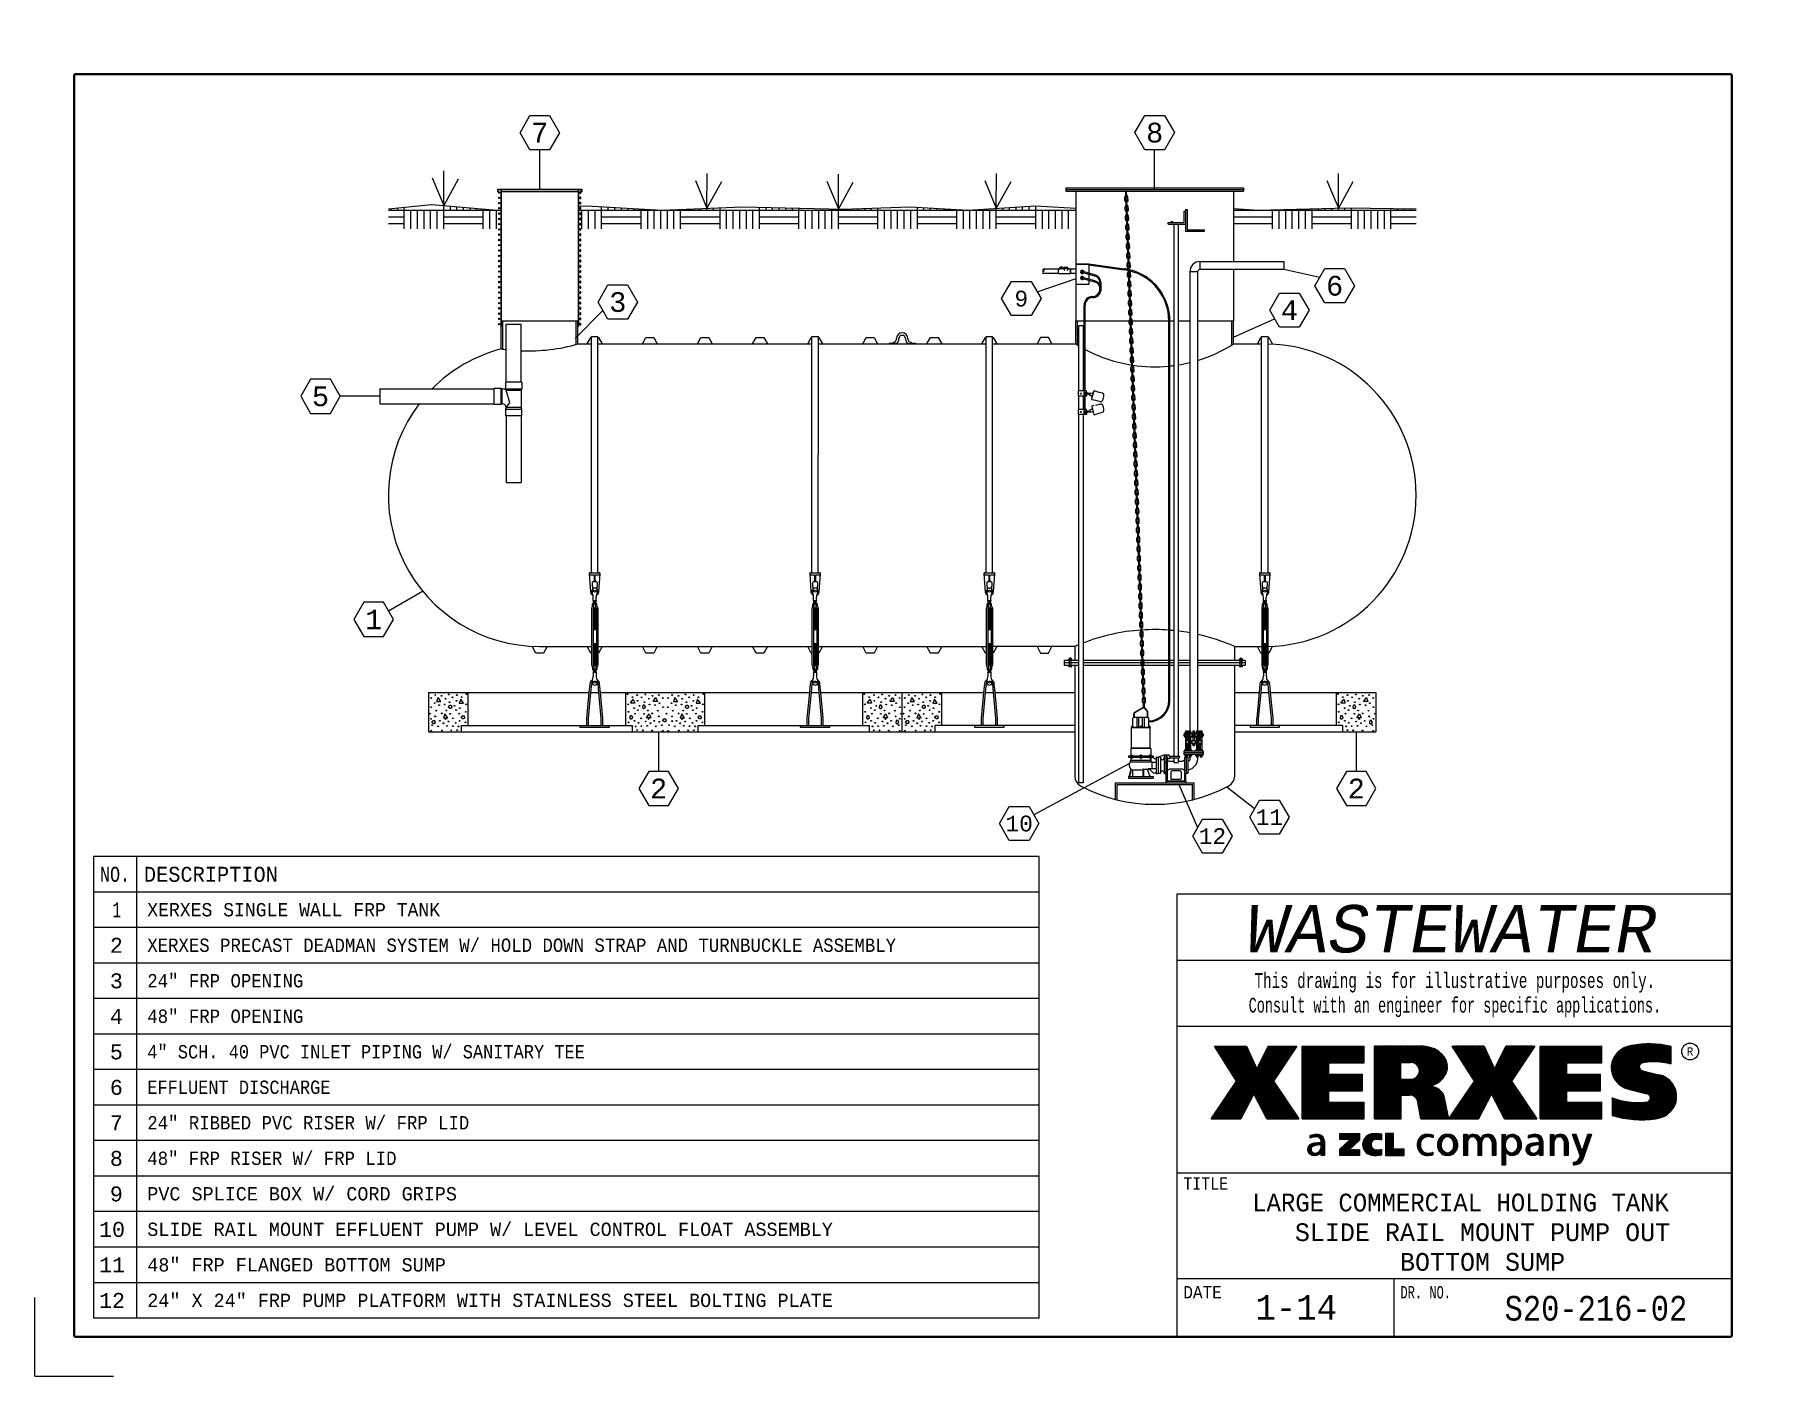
# Paper-space layout 'Layout1' of a CAD drawing. Extents: x 0 to 22, y 0 to 17.
# The model-space entities are those that its viewports show. They can reach past a viewport. Long polylines and large blocks are cut down to what shows.
import ezdxf
from ezdxf.enums import TextEntityAlignment as Align

# ---------------------------------------------------------------- set-up
doc = ezdxf.new("R2010")
doc.units = 0
doc.header["$MEASUREMENT"] = 0
doc.header["$PDMODE"] = 2
doc.header["$PDSIZE"] = -0.01
doc.linetypes.add('HIDDEN', pattern=[0.1875, 0.0625, -0.0625, 0.0625])
doc.linetypes.add('SHORT_DASH', pattern=[0.125, 0.03125, -0.0625, 0.03125])
doc.layers.add('1', color=7, linetype='Continuous')
doc.layers.add('2', color=7, linetype='Continuous')
doc.layers.get('0').off()
doc.styles.get("Standard").update_dxf_attribs({"font": 'monotxt.shx'})

psp = doc.layouts.get("Layout1")

msp = doc.modelspace()

# ---------------------------------------------------------------- texts
at = {"layer": '1', "color": 5, "linetype": 'Continuous'}
for s, height, width, p in [('NO.', 0.1898, 0.777667, (0.826, 6.266)), ('DESCRIPTION', 0.18984, 0.939091, (1.383, 6.266)), ('1', 0.19, 0.665, (0.984, 5.816)), ('XERXES SINGLE WALL FRP TANK', 0.16875, 0.940667, (1.426, 5.828)), ('XERXES PRECAST DEADMAN SYSTEM W/ HOLD DOWN STRAP AND TURNBUCKLE ASSEMBLY', 0.16875, 0.902067, (1.426, 5.378)), ('24" FRP OPENING', 0.16875, 0.902067, (1.426, 4.928)), ('48" FRP OPENING', 0.16875, 0.902067, (1.426, 4.478)), ('4" SCH. 40 PVC INLET PIPING W/ SANITARY TEE', 0.16875, 0.882674, (1.426, 4.028)), ('EFFLUENT DISCHARGE', 0.16875, 0.882674, (1.426, 3.578)), ('24" RIBBED PVC RISER W/ FRP LID', 0.16875, 0.900871, (1.426, 3.128)), ('48" FRP RISER W/ FRP LID', 0.16875, 0.900871, (1.426, 2.678)), ('PVC SPLICE BOX W/ CORD GRIPS', 0.16875, 0.959167, (1.426, 2.228)), ('SLIDE RAIL MOUNT EFFLUENT PUMP W/ LEVEL CONTROL FLOAT ASSEMBLY', 0.16875, 0.959167, (1.426, 1.778)), ('48" FRP FLANGED BOTTOM SUMP', 0.16875, 0.959167, (1.426, 1.328)), ('24" X 24" FRP PUMP PLATFORM WITH STAINLESS STEEL BOLTING PLATE', 0.16875, 0.959167, (1.426, 0.878))]:
    msp.add_text(s, height=height, dxfattribs=dict(at, width=width)).set_placement(p)
at = {"layer": '1', "color": 5, "linetype": 'Continuous', "oblique": 10}
msp.add_text('WASTEWATER', height=0.6, dxfattribs=at).set_placement((17.907, 5.671), align=Align.MIDDLE_CENTER)
at = {"layer": '1', "color": 5, "linetype": 'Continuous'}
for s, height, p in [('2', 0.19, (0.952, 5.366)), ('3', 0.19, (0.952, 4.916)), ('4', 0.19, (0.952, 4.466)), ('5', 0.19, (0.952, 4.016)), ('6', 0.19, (0.952, 3.566)), ('7', 0.19, (0.952, 3.116)), ('8', 0.19, (0.952, 2.666)), ('9', 0.19, (0.952, 2.216)), ('10', 0.1898, (0.815, 1.766)), ('11', 0.1898, (0.815, 1.316)), ('12', 0.1898, (0.815, 0.866))]:
    msp.add_text(s, height=height, dxfattribs=at).set_placement(p)
for s, height, width, p in [('This drawing is for illustrative purposes only.', 0.1875, 0.665498, (17.992, 4.921)), ('Consult with an engineer for specific applications.', 0.1875, 0.631338, (17.992, 4.609)), ('LARGE COMMERCIAL HOLDING TANK', 0.22541, 0.933182, (18.064, 2.089)), ('SLIDE RAIL MOUNT PUMP OUT', 0.22541, 0.97475, (18.342, 1.713)), ('BOTTOM SUMP', 0.22541, 0.975, (18.342, 1.337))]:
    msp.add_text(s, height=height, dxfattribs=dict(at, width=width)).set_placement(p, align=Align.CENTER)
for s, height, width, p in [('R', 0.105, 0.9, (20.972, 4.116)), ('1-14', 0.3125, 0.9575, (15.983, 0.874)), ('S20-216-02', 0.3125, 0.855714, (19.779, 0.862))]:
    msp.add_text(s, height=height, dxfattribs=dict(at, width=width)).set_placement(p, align=Align.MIDDLE_CENTER)
for s, width, p in [('TITLE', 0.8397, (14.552, 2.442)), ('DATE', 0.9, (14.552, 1.065)), ('DR. NO.', 0.677057, (17.302, 1.065))]:
    msp.add_text(s, height=0.1562, dxfattribs=dict(at, width=width)).set_placement(p, align=Align.MIDDLE_LEFT)
at = {"layer": '2', "color": 5, "linetype": 'Continuous'}
for s, height, p in [('7', 6, (59.994, 123.321)), ('8', 6, (246.961, 123.338)), ('6', 6, (301.681, 76.776)), ('9', 4.8, (206.417, 72.873)), ('3', 6, (83.718, 71.819)), ('4', 6, (287.937, 69.339)), ('5', 6, (-6.664, 43.152)), ('1', 6, (9.495, -24.699)), ('2', 6, (96.135, -76.135)), ('2', 6, (308.258, -76.135)), ('11', 4.8, (281.856, -84.827)), ('10', 4.8, (205.767, -86.774)), ('12', 4.8, (264.531, -90.612))]:
    msp.add_text(s, height=height, dxfattribs=at).set_placement(p, align=Align.MIDDLE_CENTER)

# ---------------------------------------------------------------- blocks, each defined once
blk = doc.blocks.new('*U29', base_point=(242.75054, -57.411507))
at = {"layer": '2', "color": 5, "linetype": 'Continuous'}
blk.add_arc((242.75054, -57.411507), 0.370086, 270, 90, dxfattribs=at)
blk = doc.blocks.new('*U30', base_point=(240.16596, -57.411507))
at = {"layer": '2', "color": 5, "linetype": 'Continuous'}
blk.add_arc((240.16596, -57.411507), 0.370086, 270, 90, dxfattribs=at)
blk = doc.blocks.new('*U31', base_point=(245.33511, -57.411507))
at = {"layer": '2', "color": 5, "linetype": 'Continuous'}
blk.add_arc((245.33511, -57.411507), 0.370086, 270, 90, dxfattribs=at)
blk = doc.blocks.new('*U32', base_point=(17.431, 3.87))
at = {"layer": '1', "color": 1, "linetype": 'Continuous'}
blk.add_arc((17.431, 3.87), 0.111, 90, 270, dxfattribs=at)
blk = doc.blocks.new('*U33', base_point=(20.275, 3.911))
at = {"layer": '1', "color": 1, "linetype": 'Continuous'}
blk.add_arc((20.275, 3.911), 0.302, 277.0315, 72.0315, dxfattribs=at)
blk = doc.blocks.new('*U34', base_point=(20.499758, 3.545639))
at = {"layer": '1', "color": 1, "linetype": 'Continuous'}
blk.add_arc((20.499758, 3.545639), 0.302006, 277.03145, 75.87677, dxfattribs=at)
blk = doc.blocks.new('*U35', base_point=(20.407239, 3.527289))
at = {"layer": '1', "color": 1, "linetype": 'Continuous'}
blk.add_arc((20.407239, 3.527289), 0.061144, 96.815077, 254.38799, dxfattribs=at)
blk = doc.blocks.new('*U36', base_point=(20.388, 3.922))
at = {"layer": '1', "color": 1, "linetype": 'Continuous'}
blk.add_arc((20.388, 3.922), 0.0611, 96.8151, 252.7312, dxfattribs=at)
blk = doc.blocks.new('*U37', base_point=(17.56, 3.923))
at = {"layer": '1', "color": 1, "linetype": 'Continuous'}
blk.add_arc((17.56, 3.923), 0.338, 105.2074, 270, dxfattribs=at)
blk = doc.blocks.new('*U38', base_point=(19.495, 2.799))
at = {"layer": '1', "color": 5, "linetype": 'Continuous'}
blk.add_arc((19.495, 2.799), 0.0867, 0, 90, dxfattribs=at)
blk = doc.blocks.new('*U39', base_point=(18.721, 2.932))
at = {"layer": '1', "color": 5, "linetype": 'Continuous'}
blk.add_arc((18.721, 2.932), 0.133, 129.3644, 50.6356, dxfattribs=at)
blk = doc.blocks.new('*U40')
at = {"layer": '1', "color": 5, "linetype": 'Continuous'}
blk.add_circle((0, 0), 1, dxfattribs=at)
blk = doc.blocks.new('*U41', base_point=(17.913, 2.932))
at = {"layer": '1', "color": 5, "linetype": 'Continuous'}
blk.add_arc((17.913, 2.932), 0.133, 180, 0, dxfattribs=at)
blk = doc.blocks.new('*U42')
at = {"layer": '1', "color": 5, "linetype": 'Continuous'}
blk.add_circle((0, 0), 1, dxfattribs=at)
blk = doc.blocks.new('*U43', base_point=(17.886, 2.932))
at = {"layer": '1', "color": 5, "linetype": 'Continuous'}
blk.add_arc((17.886, 2.932), 0.133, 0, 180, dxfattribs=at)
blk = doc.blocks.new('*U44', base_point=(17.631, 2.932))
at = {"layer": '1', "color": 5, "linetype": 'Continuous'}
blk.add_arc((17.631, 2.932), 0.133, 0, 180, dxfattribs=at)
blk = doc.blocks.new('*U45', base_point=(17.644, 2.932))
at = {"layer": '1', "color": 5, "linetype": 'Continuous'}
blk.add_arc((17.644, 2.932), 0.104, 180, 0, dxfattribs=at)
blk = doc.blocks.new('*X10')
at = {"layer": '1', "color": 1, "linetype": 'Continuous'}
for p, q in [((-0.634, 0), (-0.106, 0.528)), ((-0.632, 0.004), (-0.108, 0.528)), ((-0.631, 0), (-0.103, 0.528)), ((-0.628, 0), (-0.1, 0.528)), ((-0.626, 0.013), (-0.111, 0.528)), ((-0.625, 0), (-0.097, 0.528)), ((-0.622, 0), (-0.094, 0.528)), ((-0.62, 0), (-0.091, 0.528)), ((-0.62, 0.022), (-0.114, 0.528)), ((-0.617, 0), (-0.089, 0.528)), ((-0.615, 0.03), (-0.117, 0.528)), ((-0.614, 0), (-0.086, 0.528)), ((-0.611, 0), (-0.083, 0.528)), ((-0.61, 0.527), (-0.609, 0.528)), ((-0.609, 0.039), (-0.12, 0.528)), ((-0.609, 0.525), (-0.606, 0.528)), ((-0.608, 0), (-0.08, 0.528)), ((-0.608, 0.523), (-0.603, 0.528)), ((-0.607, 0.521), (-0.601, 0.528)), ((-0.606, 0.52), (-0.598, 0.528)), ((-0.605, 0), (-0.077, 0.528)), ((-0.605, 0.518), (-0.595, 0.528)), ((-0.604, 0.516), (-0.592, 0.528)), ((-0.603, 0), (-0.074, 0.528)), ((-0.603, 0.048), (-0.122, 0.528)), ((-0.603, 0.515), (-0.589, 0.528)), ((-0.602, 0.513), (-0.586, 0.528)), ((-0.6, 0), (-0.072, 0.528)), ((-0.6, 0.511), (-0.584, 0.528)), ((-0.599, 0.509), (-0.581, 0.528)), ((-0.598, 0.508), (-0.578, 0.528)), ((-0.597, 0), (-0.069, 0.528)), ((-0.597, 0.056), (-0.125, 0.528)), ((-0.597, 0.506), (-0.575, 0.528)), ((-0.596, 0.504), (-0.572, 0.528)), ((-0.595, 0.502), (-0.569, 0.528)), ((-0.594, 0), (-0.066, 0.528)), ((-0.594, 0.501), (-0.567, 0.528)), ((-0.593, 0.499), (-0.564, 0.528)), ((-0.592, 0.497), (-0.561, 0.528)), ((-0.591, 0), (-0.063, 0.528)), ((-0.591, 0.065), (-0.128, 0.528)), ((-0.591, 0.496), (-0.558, 0.528)), ((-0.589, 0.494), (-0.555, 0.528)), ((-0.588, 0), (-0.06, 0.528)), ((-0.588, 0.492), (-0.552, 0.528)), ((-0.587, 0.49), (-0.55, 0.528)), ((-0.586, 0), (-0.057, 0.528)), ((-0.586, 0.489), (-0.547, 0.528)), ((-0.585, 0.074), (-0.131, 0.528)), ((-0.585, 0.487), (-0.544, 0.528)), ((-0.584, 0.485), (-0.541, 0.528)), ((-0.583, 0), (-0.055, 0.528)), ((-0.583, 0.483), (-0.538, 0.528)), ((-0.582, 0.482), (-0.535, 0.528)), ((-0.581, 0.48), (-0.533, 0.528)), ((-0.58, 0), (-0.052, 0.528)), ((-0.58, 0.478), (-0.53, 0.528)), ((-0.579, 0.083), (-0.134, 0.528)), ((-0.579, 0.476), (-0.527, 0.528)), ((-0.577, 0), (-0.049, 0.528)), ((-0.577, 0.475), (-0.524, 0.528)), ((-0.576, 0.473), (-0.521, 0.528)), ((-0.575, 0.471), (-0.518, 0.528)), ((-0.574, 0), (-0.046, 0.528)), ((-0.574, 0.47), (-0.516, 0.528)), ((-0.573, 0.091), (-0.137, 0.528)), ((-0.573, 0.468), (-0.513, 0.528)), ((-0.572, 0.466), (-0.51, 0.528)), ((-0.571, 0), (-0.043, 0.528)), ((-0.571, 0.464), (-0.507, 0.528)), ((-0.57, 0.463), (-0.504, 0.528)), ((-0.569, 0), (-0.04, 0.528)), ((-0.569, 0.461), (-0.502, 0.528)), ((-0.568, 0.459), (-0.499, 0.528)), ((-0.566, 0), (-0.038, 0.528)), ((-0.566, 0.457), (-0.496, 0.528)), ((-0.565, 0.456), (-0.493, 0.528)), ((-0.564, 0.454), (-0.49, 0.528)), ((-0.563, 0), (-0.035, 0.528)), ((-0.563, 0.452), (-0.487, 0.528)), ((-0.562, 0.451), (-0.485, 0.528)), ((-0.561, 0.449), (-0.482, 0.528)), ((-0.56, 0), (-0.032, 0.528)), ((-0.56, 0.447), (-0.479, 0.528)), ((-0.559, 0.445), (-0.476, 0.528)), ((-0.558, 0.444), (-0.473, 0.528)), ((-0.557, 0), (-0.029, 0.528)), ((-0.557, 0.442), (-0.47, 0.528)), ((-0.555, 0.44), (-0.468, 0.528)), ((-0.554, 0), (-0.026, 0.528)), ((-0.554, 0.438), (-0.465, 0.528)), ((-0.553, 0.437), (-0.462, 0.528)), ((-0.552, 0), (-0.024, 0.528)), ((-0.552, 0.435), (-0.459, 0.528)), ((-0.551, 0.433), (-0.456, 0.528)), ((-0.55, 0.432), (-0.453, 0.528)), ((-0.549, 0), (-0.021, 0.528)), ((-0.549, 0.43), (-0.451, 0.528)), ((-0.548, 0.428), (-0.448, 0.528)), ((-0.547, 0.426), (-0.445, 0.528)), ((-0.546, 0), (-0.018, 0.528)), ((-0.546, 0.425), (-0.442, 0.528)), ((-0.544, 0.423), (-0.439, 0.528)), ((-0.543, 0), (-0.015, 0.528)), ((-0.543, 0.421), (-0.436, 0.528)), ((-0.542, 0.419), (-0.434, 0.528)), ((-0.541, 0.418), (-0.431, 0.528)), ((-0.54, 0.416), (-0.428, 0.528)), ((-0.54, 0), (-0.016, 0.524)), ((-0.539, 0.414), (-0.425, 0.528)), ((-0.538, 0.412), (-0.422, 0.528)), ((-0.537, 0.411), (-0.419, 0.528)), ((-0.537, 0), (-0.021, 0.516)), ((-0.536, 0.409), (-0.417, 0.528)), ((-0.535, 0.407), (-0.414, 0.528)), ((-0.535, 0), (-0.027, 0.508)), ((-0.533, 0.406), (-0.411, 0.528)), ((-0.532, 0.404), (-0.408, 0.528)), ((-0.531, 0.402), (-0.405, 0.528)), ((-0.53, 0.4), (-0.403, 0.528)), ((-0.529, 0.399), (-0.4, 0.528)), ((-0.528, 0.397), (-0.397, 0.528)), ((-0.527, 0.395), (-0.394, 0.528)), ((-0.526, 0.393), (-0.391, 0.528)), ((-0.525, 0.392), (-0.388, 0.528)), ((-0.524, 0.39), (-0.386, 0.528)), ((-0.523, 0.388), (-0.383, 0.528)), ((-0.521, 0.387), (-0.38, 0.528)), ((-0.52, 0.385), (-0.378, 0.527)), ((-0.519, 0.383), (-0.378, 0.525)), ((-0.518, 0.381), (-0.377, 0.523)), ((-0.517, 0.38), (-0.376, 0.521)), ((-0.516, 0.378), (-0.375, 0.519)), ((-0.515, 0.376), (-0.374, 0.517)), ((-0.514, 0.374), (-0.373, 0.515)), ((-0.513, 0.373), (-0.372, 0.513)), ((-0.512, 0.371), (-0.371, 0.511)), ((-0.51, 0.369), (-0.371, 0.509)), ((-0.509, 0.367), (-0.37, 0.507)), ((-0.508, 0.366), (-0.369, 0.505)), ((-0.507, 0.364), (-0.368, 0.503)), ((-0.305, 0.363), (-0.139, 0.528)), ((-0.302, 0.368), (-0.142, 0.528)), ((-0.299, 0.374), (-0.145, 0.528)), ((-0.296, 0.38), (-0.148, 0.528)), ((-0.293, 0.385), (-0.151, 0.528)), ((-0.291, 0.391), (-0.154, 0.528)), ((-0.288, 0.397), (-0.156, 0.528)), ((-0.285, 0.402), (-0.159, 0.528)), ((-0.282, 0.408), (-0.162, 0.528)), ((-0.279, 0.414), (-0.165, 0.528)), ((-0.276, 0.42), (-0.168, 0.528)), ((-0.273, 0.425), (-0.171, 0.528)), ((-0.271, 0.431), (-0.173, 0.528)), ((-0.268, 0.437), (-0.176, 0.528)), ((-0.265, 0.442), (-0.179, 0.528)), ((-0.262, 0.448), (-0.182, 0.528)), ((-0.259, 0.454), (-0.185, 0.528)), ((-0.256, 0.459), (-0.188, 0.528)), ((-0.253, 0.465), (-0.19, 0.528)), ((-0.251, 0.471), (-0.193, 0.528)), ((-0.248, 0.476), (-0.196, 0.528)), ((-0.245, 0.482), (-0.199, 0.528)), ((-0.242, 0.488), (-0.202, 0.528)), ((-0.239, 0.493), (-0.205, 0.528)), ((-0.236, 0.499), (-0.207, 0.528)), ((-0.233, 0.505), (-0.21, 0.528)), ((-0.231, 0.51), (-0.213, 0.528)), ((-0.228, 0.516), (-0.216, 0.528)), ((-0.225, 0.522), (-0.219, 0.528)), ((-0.222, 0.528), (-0.221, 0.528)), ((-0.532, 0), (-0.033, 0.499)), ((-0.529, 0), (-0.038, 0.491)), ((-0.526, 0), (-0.044, 0.482)), ((-0.523, 0), (-0.049, 0.474)), ((-0.521, 0), (-0.055, 0.466)), ((-0.521, 0.17), (-0.312, 0.378)), ((-0.518, 0), (-0.06, 0.457)), ((-0.515, 0), (-0.066, 0.449)), ((-0.515, 0.178), (-0.313, 0.38)), ((-0.512, 0), (-0.071, 0.44)), ((-0.509, 0.187), (-0.314, 0.382)), ((-0.506, 0.362), (-0.367, 0.501)), ((-0.505, 0.361), (-0.366, 0.499)), ((-0.504, 0.359), (-0.365, 0.497)), ((-0.503, 0.357), (-0.364, 0.495)), ((-0.503, 0.196), (-0.315, 0.384)), ((-0.502, 0.355), (-0.364, 0.493)), ((-0.501, 0.354), (-0.363, 0.492)), ((-0.499, 0.352), (-0.362, 0.49)), ((-0.498, 0.35), (-0.361, 0.488)), ((-0.497, 0.348), (-0.36, 0.486)), ((-0.497, 0.204), (-0.315, 0.386)), ((-0.496, 0.347), (-0.359, 0.484)), ((-0.495, 0.345), (-0.358, 0.482)), ((-0.494, 0.343), (-0.357, 0.48)), ((-0.493, 0.342), (-0.357, 0.478)), ((-0.492, 0.34), (-0.356, 0.476)), ((-0.491, 0.338), (-0.355, 0.474)), ((-0.491, 0.213), (-0.316, 0.388)), ((-0.49, 0.336), (-0.354, 0.472)), ((-0.488, 0.335), (-0.353, 0.47)), ((-0.487, 0.333), (-0.352, 0.468)), ((-0.486, 0.331), (-0.351, 0.466)), ((-0.485, 0.329), (-0.35, 0.464)), ((-0.485, 0.222), (-0.317, 0.39)), ((-0.484, 0.328), (-0.35, 0.462)), ((-0.483, 0.326), (-0.349, 0.46)), ((-0.482, 0.324), (-0.348, 0.458)), ((-0.481, 0.322), (-0.347, 0.456)), ((-0.48, 0.321), (-0.346, 0.454)), ((-0.479, 0.319), (-0.345, 0.452)), ((-0.479, 0.231), (-0.318, 0.392)), ((-0.477, 0.317), (-0.344, 0.451)), ((-0.476, 0.316), (-0.343, 0.449)), ((-0.475, 0.314), (-0.343, 0.447)), ((-0.474, 0.312), (-0.342, 0.445)), ((-0.474, 0.239), (-0.319, 0.394)), ((-0.473, 0.31), (-0.341, 0.443)), ((-0.472, 0.309), (-0.34, 0.441)), ((-0.471, 0.307), (-0.339, 0.439)), ((-0.47, 0.305), (-0.338, 0.437)), ((-0.469, 0.303), (-0.337, 0.435)), ((-0.468, 0.302), (-0.336, 0.433)), ((-0.468, 0.248), (-0.32, 0.396)), ((-0.467, 0.3), (-0.336, 0.431)), ((-0.465, 0.298), (-0.335, 0.429)), ((-0.464, 0.297), (-0.334, 0.427)), ((-0.463, 0.295), (-0.333, 0.425)), ((-0.462, 0.293), (-0.332, 0.423)), ((-0.462, 0.257), (-0.321, 0.398)), ((-0.461, 0.291), (-0.331, 0.421)), ((-0.46, 0.29), (-0.33, 0.419)), ((-0.459, 0.288), (-0.329, 0.417)), ((-0.458, 0.286), (-0.329, 0.415)), ((-0.457, 0.284), (-0.328, 0.413)), ((-0.456, 0.283), (-0.327, 0.411)), ((-0.456, 0.265), (-0.322, 0.4)), ((-0.454, 0.281), (-0.326, 0.409)), ((-0.453, 0.279), (-0.325, 0.408)), ((-0.452, 0.277), (-0.324, 0.406)), ((-0.451, 0.276), (-0.323, 0.404)), ((-0.45, 0.274), (-0.322, 0.402)), ((-0.327, 0.183), (-0.077, 0.432)), ((-0.326, 0.181), (-0.083, 0.424)), ((-0.325, 0.179), (-0.088, 0.415)), ((-0.324, 0.177), (-0.094, 0.407)), ((-0.323, 0.175), (-0.099, 0.398)), ((-0.322, 0.173), (-0.105, 0.39)), ((-0.321, 0.171), (-0.11, 0.382)), ((-0.568, 0.1), (-0.305, 0.363)), ((-0.562, 0.109), (-0.306, 0.365)), ((-0.556, 0.117), (-0.307, 0.366)), ((-0.55, 0.126), (-0.308, 0.368)), ((-0.544, 0.135), (-0.308, 0.37)), ((-0.538, 0.144), (-0.309, 0.372)), ((-0.532, 0.152), (-0.31, 0.374)), ((-0.526, 0.161), (-0.311, 0.376)), ((-0.32, 0.169), (-0.116, 0.373)), ((-0.319, 0.168), (-0.122, 0.365)), ((-0.318, 0.166), (-0.127, 0.357)), ((-0.317, 0.164), (-0.133, 0.348)), ((-0.316, 0.162), (-0.138, 0.34)), ((-0.315, 0.16), (-0.144, 0.331)), ((-0.314, 0.158), (-0.149, 0.323)), ((-0.313, 0.156), (-0.155, 0.315)), ((-0.312, 0.155), (-0.161, 0.306)), ((-0.311, 0.153), (-0.166, 0.298)), ((-0.31, 0.151), (-0.172, 0.289)), ((-0.309, 0.149), (-0.177, 0.281)), ((-0.308, 0.147), (-0.183, 0.273)), ((-0.307, 0.145), (-0.182, 0.271)), ((-0.306, 0.143), (-0.181, 0.269)), ((-0.305, 0.142), (-0.18, 0.267)), ((-0.304, 0.14), (-0.178, 0.266)), ((-0.303, 0.138), (-0.177, 0.264)), ((-0.302, 0.136), (-0.176, 0.262)), ((-0.301, 0.134), (-0.175, 0.261)), ((-0.301, 0.132), (-0.174, 0.259)), ((-0.3, 0.13), (-0.173, 0.257)), ((-0.299, 0.129), (-0.172, 0.255)), ((-0.298, 0.127), (-0.171, 0.254)), ((-0.297, 0.125), (-0.169, 0.252)), ((-0.509, 0), (-0.327, 0.182)), ((-0.506, 0), (-0.33, 0.176)), ((-0.504, 0), (-0.333, 0.17)), ((-0.501, 0), (-0.336, 0.165)), ((-0.498, 0), (-0.339, 0.159)), ((-0.495, 0), (-0.342, 0.153)), ((-0.492, 0), (-0.345, 0.147)), ((-0.489, 0), (-0.348, 0.141)), ((-0.487, 0), (-0.351, 0.136)), ((-0.484, 0), (-0.354, 0.13)), ((-0.296, 0.123), (-0.168, 0.25)), ((-0.295, 0.121), (-0.167, 0.249)), ((-0.294, 0.119), (-0.166, 0.247)), ((-0.293, 0.117), (-0.165, 0.245)), ((-0.292, 0.115), (-0.164, 0.244)), ((-0.291, 0.114), (-0.163, 0.242)), ((-0.29, 0.112), (-0.161, 0.24)), ((-0.289, 0.11), (-0.16, 0.239)), ((-0.288, 0.108), (-0.159, 0.237)), ((-0.287, 0.106), (-0.158, 0.235)), ((-0.286, 0.104), (-0.157, 0.233)), ((-0.285, 0.102), (-0.156, 0.232)), ((-0.284, 0.101), (-0.155, 0.23)), ((-0.283, 0.099), (-0.153, 0.228)), ((-0.282, 0.097), (-0.152, 0.227)), ((-0.281, 0.095), (-0.151, 0.225)), ((-0.28, 0.093), (-0.15, 0.223)), ((-0.279, 0.091), (-0.149, 0.222)), ((-0.278, 0.089), (-0.148, 0.22)), ((-0.277, 0.088), (-0.147, 0.218)), ((-0.276, 0.086), (-0.145, 0.217)), ((-0.275, 0.084), (-0.144, 0.215)), ((-0.274, 0.082), (-0.143, 0.213)), ((-0.273, 0.08), (-0.142, 0.211)), ((-0.272, 0.078), (-0.141, 0.21)), ((-0.272, 0.076), (-0.14, 0.208)), ((-0.271, 0.075), (-0.139, 0.206)), ((-0.27, 0.073), (-0.138, 0.205)), ((-0.269, 0.071), (-0.136, 0.203)), ((-0.268, 0.069), (-0.135, 0.201)), ((-0.267, 0.067), (-0.134, 0.2)), ((-0.266, 0.065), (-0.133, 0.198)), ((-0.265, 0.063), (-0.132, 0.196)), ((-0.264, 0.061), (-0.131, 0.195)), ((-0.263, 0.06), (-0.13, 0.193)), ((-0.262, 0.058), (-0.128, 0.191)), ((-0.261, 0.056), (-0.127, 0.189)), ((-0.26, 0.054), (-0.126, 0.188)), ((-0.259, 0.052), (-0.125, 0.186)), ((-0.258, 0.05), (-0.124, 0.184)), ((-0.257, 0.048), (-0.123, 0.183)), ((-0.256, 0.047), (-0.122, 0.181)), ((-0.255, 0.045), (-0.12, 0.179)), ((-0.254, 0.043), (-0.119, 0.178)), ((-0.253, 0.041), (-0.118, 0.176)), ((-0.252, 0.039), (-0.117, 0.174)), ((-0.251, 0.037), (-0.116, 0.173)), ((-0.25, 0.035), (-0.115, 0.171)), ((-0.249, 0.034), (-0.114, 0.169)), ((-0.248, 0.032), (-0.113, 0.168)), ((-0.247, 0.03), (-0.111, 0.166)), ((-0.246, 0.028), (-0.11, 0.164)), ((-0.245, 0.026), (-0.109, 0.162)), ((-0.244, 0.024), (-0.108, 0.161)), ((-0.244, 0.022), (-0.107, 0.159)), ((-0.243, 0.02), (-0.106, 0.157)), ((-0.242, 0.019), (-0.105, 0.156)), ((-0.241, 0.017), (-0.103, 0.154)), ((-0.24, 0.015), (-0.102, 0.152)), ((-0.239, 0.013), (-0.101, 0.151)), ((-0.238, 0.011), (-0.1, 0.149)), ((-0.237, 0.009), (-0.099, 0.147)), ((-0.236, 0.007), (-0.098, 0.146)), ((-0.235, 0.006), (-0.097, 0.144)), ((-0.234, 0.004), (-0.095, 0.142)), ((-0.233, 0.002), (-0.094, 0.14)), ((-0.232, 0), (-0.093, 0.139)), ((-0.229, 0), (-0.092, 0.137)), ((-0.226, 0), (-0.091, 0.135)), ((-0.224, 0), (-0.09, 0.134)), ((-0.221, 0), (-0.089, 0.132)), ((-0.218, 0), (-0.087, 0.13)), ((-0.215, 0), (-0.086, 0.129)), ((-0.212, 0), (-0.085, 0.127)), ((-0.481, 0), (-0.357, 0.124)), ((-0.478, 0), (-0.36, 0.118)), ((-0.475, 0), (-0.363, 0.112)), ((-0.472, 0), (-0.366, 0.107)), ((-0.47, 0), (-0.369, 0.101)), ((-0.467, 0), (-0.372, 0.095)), ((-0.464, 0), (-0.375, 0.089)), ((-0.461, 0), (-0.378, 0.083)), ((-0.458, 0), (-0.381, 0.078)), ((-0.455, 0), (-0.384, 0.072)), ((-0.453, 0), (-0.387, 0.066)), ((-0.45, 0), (-0.39, 0.06)), ((-0.447, 0), (-0.393, 0.054)), ((-0.444, 0), (-0.396, 0.048)), ((-0.441, 0), (-0.399, 0.043)), ((-0.438, 0), (-0.402, 0.037)), ((-0.436, 0), (-0.405, 0.031)), ((-0.433, 0), (-0.407, 0.025)), ((-0.43, 0), (-0.41, 0.019)), ((-0.427, 0), (-0.413, 0.014)), ((-0.424, 0), (-0.416, 0.008)), ((-0.422, 0), (-0.419, 0.002)), ((-0.209, 0), (-0.084, 0.125)), ((-0.207, 0), (-0.083, 0.124)), ((-0.204, 0), (-0.082, 0.122)), ((-0.201, 0), (-0.081, 0.12)), ((-0.198, 0), (-0.08, 0.118)), ((-0.195, 0), (-0.078, 0.117)), ((-0.192, 0), (-0.077, 0.115)), ((-0.19, 0), (-0.076, 0.113)), ((-0.187, 0), (-0.075, 0.112)), ((-0.184, 0), (-0.074, 0.11)), ((-0.181, 0), (-0.073, 0.108)), ((-0.178, 0), (-0.072, 0.107)), ((-0.175, 0), (-0.07, 0.105)), ((-0.173, 0), (-0.069, 0.103)), ((-0.17, 0), (-0.068, 0.102)), ((-0.167, 0), (-0.067, 0.1)), ((-0.164, 0), (-0.066, 0.098)), ((-0.161, 0), (-0.065, 0.096)), ((-0.158, 0), (-0.064, 0.095)), ((-0.156, 0), (-0.062, 0.093)), ((-0.153, 0), (-0.061, 0.091)), ((-0.15, 0), (-0.06, 0.09)), ((-0.147, 0), (-0.059, 0.088)), ((-0.144, 0), (-0.058, 0.086)), ((-0.142, 0), (-0.057, 0.085)), ((-0.139, 0), (-0.056, 0.083)), ((-0.136, 0), (-0.055, 0.081)), ((-0.133, 0), (-0.053, 0.08)), ((-0.13, 0), (-0.052, 0.078)), ((-0.127, 0), (-0.051, 0.076)), ((-0.125, 0), (-0.05, 0.074)), ((-0.122, 0), (-0.049, 0.073)), ((-0.119, 0), (-0.048, 0.071)), ((-0.116, 0), (-0.047, 0.069)), ((-0.113, 0), (-0.045, 0.068)), ((-0.11, 0), (-0.044, 0.066)), ((-0.108, 0), (-0.043, 0.064)), ((-0.105, 0), (-0.042, 0.063)), ((-0.102, 0), (-0.041, 0.061)), ((-0.099, 0), (-0.04, 0.059)), ((-0.096, 0), (-0.039, 0.058)), ((-0.093, 0), (-0.037, 0.056)), ((-0.091, 0), (-0.036, 0.054)), ((-0.088, 0), (-0.035, 0.053)), ((-0.085, 0), (-0.034, 0.051)), ((-0.082, 0), (-0.033, 0.049)), ((-0.079, 0), (-0.032, 0.047)), ((-0.076, 0), (-0.031, 0.046)), ((-0.074, 0), (-0.029, 0.044)), ((-0.071, 0), (-0.028, 0.042)), ((-0.068, 0), (-0.027, 0.041)), ((-0.065, 0), (-0.026, 0.039)), ((-0.062, 0), (-0.025, 0.037)), ((-0.059, 0), (-0.024, 0.036)), ((-0.057, 0), (-0.023, 0.034)), ((-0.054, 0), (-0.022, 0.032)), ((-0.051, 0), (-0.02, 0.031)), ((-0.048, 0), (-0.019, 0.029)), ((-0.045, 0), (-0.018, 0.027)), ((-0.043, 0), (-0.017, 0.025)), ((-0.04, 0), (-0.016, 0.024)), ((-0.037, 0), (-0.015, 0.022)), ((-0.034, 0), (-0.014, 0.02)), ((-0.031, 0), (-0.012, 0.019)), ((-0.028, 0), (-0.011, 0.017)), ((-0.026, 0), (-0.01, 0.015)), ((-0.023, 0), (-0.009, 0.014)), ((-0.02, 0), (-0.008, 0.012)), ((-0.017, 0), (-0.007, 0.01)), ((-0.014, 0), (-0.006, 0.009)), ((-0.011, 0), (-0.004, 0.007)), ((-0.009, 0), (-0.003, 0.005)), ((-0.006, 0), (-0.002, 0.003)), ((-0.003, 0), (-0.001, 0.002)), ((0, 0), (0, 0))]:
    blk.add_line(p, q, dxfattribs=at)
blk = doc.blocks.new('*X11')
at = {"layer": '1', "color": 1, "linetype": 'Continuous'}
for p, q in [((-0.446, 0.213), (-0.132, 0.527)), ((-0.446, 0.216), (-0.134, 0.527)), ((-0.446, 0.219), (-0.137, 0.527)), ((-0.446, 0.221), (-0.14, 0.527)), ((-0.446, 0.224), (-0.143, 0.527)), ((-0.446, 0.227), (-0.146, 0.527)), ((-0.446, 0.23), (-0.149, 0.527)), ((-0.446, 0.233), (-0.151, 0.527)), ((-0.446, 0.235), (-0.154, 0.527)), ((-0.446, 0.238), (-0.157, 0.527)), ((-0.446, 0.241), (-0.16, 0.527)), ((-0.446, 0.244), (-0.163, 0.527)), ((-0.446, 0.247), (-0.166, 0.527)), ((-0.446, 0.25), (-0.168, 0.527)), ((-0.446, 0.252), (-0.171, 0.527)), ((-0.446, 0.255), (-0.174, 0.527)), ((-0.446, 0.258), (-0.177, 0.527)), ((-0.446, 0.261), (-0.18, 0.527)), ((-0.446, 0.264), (-0.183, 0.527)), ((-0.446, 0.267), (-0.185, 0.527)), ((-0.446, 0.269), (-0.188, 0.527)), ((-0.446, 0.272), (-0.191, 0.527)), ((-0.446, 0.275), (-0.194, 0.527)), ((-0.446, 0.278), (-0.197, 0.527)), ((-0.446, 0.281), (-0.199, 0.527)), ((-0.446, 0.284), (-0.202, 0.527)), ((-0.446, 0.286), (-0.205, 0.527)), ((-0.446, 0.289), (-0.208, 0.527)), ((-0.446, 0.292), (-0.211, 0.527)), ((-0.446, 0.295), (-0.214, 0.527)), ((-0.446, 0.298), (-0.216, 0.527)), ((-0.446, 0.301), (-0.219, 0.527)), ((-0.446, 0.303), (-0.222, 0.527)), ((-0.446, 0.306), (-0.225, 0.527)), ((-0.446, 0.309), (-0.228, 0.527)), ((-0.446, 0.312), (-0.231, 0.527)), ((-0.446, 0.315), (-0.233, 0.527)), ((-0.446, 0.317), (-0.236, 0.527)), ((-0.446, 0.32), (-0.239, 0.527)), ((-0.446, 0.323), (-0.242, 0.527)), ((-0.446, 0.326), (-0.245, 0.527)), ((-0.446, 0.329), (-0.248, 0.527)), ((-0.446, 0.332), (-0.25, 0.527)), ((-0.446, 0.334), (-0.253, 0.527)), ((-0.446, 0.337), (-0.256, 0.527)), ((-0.446, 0.34), (-0.259, 0.527)), ((-0.446, 0.343), (-0.262, 0.527)), ((-0.446, 0.346), (-0.265, 0.527)), ((-0.446, 0.349), (-0.267, 0.527)), ((-0.446, 0.351), (-0.27, 0.527)), ((-0.446, 0.354), (-0.273, 0.527)), ((-0.446, 0.357), (-0.276, 0.527)), ((-0.446, 0.36), (-0.279, 0.527)), ((-0.446, 0.363), (-0.282, 0.527)), ((-0.446, 0.366), (-0.284, 0.527)), ((-0.446, 0.368), (-0.287, 0.527)), ((-0.446, 0.371), (-0.29, 0.527)), ((-0.446, 0.374), (-0.293, 0.527)), ((-0.446, 0.377), (-0.296, 0.527)), ((-0.446, 0.38), (-0.298, 0.527)), ((-0.446, 0.383), (-0.301, 0.527)), ((-0.446, 0.385), (-0.304, 0.527)), ((-0.446, 0.388), (-0.307, 0.527)), ((-0.446, 0.391), (-0.31, 0.527)), ((-0.446, 0.394), (-0.313, 0.527)), ((-0.446, 0.397), (-0.315, 0.527)), ((-0.446, 0.4), (-0.318, 0.527)), ((-0.446, 0.402), (-0.321, 0.527)), ((-0.446, 0.405), (-0.324, 0.527)), ((-0.446, 0.408), (-0.327, 0.527)), ((-0.446, 0.411), (-0.33, 0.527)), ((-0.446, 0.414), (-0.332, 0.527)), ((-0.446, 0.416), (-0.335, 0.527)), ((-0.446, 0.419), (-0.338, 0.527)), ((-0.446, 0.422), (-0.341, 0.527)), ((-0.446, 0.425), (-0.344, 0.527)), ((-0.446, 0.428), (-0.347, 0.527)), ((-0.446, 0.431), (-0.349, 0.527)), ((-0.446, 0.433), (-0.352, 0.527)), ((-0.446, 0.436), (-0.355, 0.527)), ((-0.446, 0.439), (-0.358, 0.527)), ((-0.446, 0.442), (-0.361, 0.527)), ((-0.446, 0.445), (-0.364, 0.527)), ((-0.446, 0.448), (-0.366, 0.527)), ((-0.446, 0.45), (-0.369, 0.527)), ((-0.446, 0.453), (-0.372, 0.527)), ((-0.446, 0.456), (-0.375, 0.527)), ((-0.446, 0.459), (-0.378, 0.527)), ((-0.446, 0.462), (-0.38, 0.527)), ((-0.446, 0.465), (-0.383, 0.527)), ((-0.446, 0.467), (-0.386, 0.527)), ((-0.446, 0.47), (-0.389, 0.527)), ((-0.446, 0.473), (-0.392, 0.527)), ((-0.446, 0.476), (-0.395, 0.527)), ((-0.446, 0.479), (-0.397, 0.527)), ((-0.446, 0.482), (-0.4, 0.527)), ((-0.446, 0.484), (-0.403, 0.527)), ((-0.446, 0.487), (-0.406, 0.527)), ((-0.446, 0.49), (-0.409, 0.527)), ((-0.446, 0.493), (-0.412, 0.527)), ((-0.446, 0.496), (-0.414, 0.527)), ((-0.446, 0.499), (-0.417, 0.527)), ((-0.446, 0.501), (-0.42, 0.527)), ((-0.446, 0.504), (-0.423, 0.527)), ((-0.446, 0.507), (-0.426, 0.527)), ((-0.446, 0.51), (-0.429, 0.527)), ((-0.446, 0.513), (-0.431, 0.527)), ((-0.446, 0.515), (-0.434, 0.527)), ((-0.446, 0.518), (-0.437, 0.527)), ((-0.446, 0.521), (-0.44, 0.527)), ((-0.446, 0.524), (-0.443, 0.527)), ((-0.446, 0.527), (-0.446, 0.527)), ((-0.251, 0.406), (-0.129, 0.527)), ((-0.248, 0.406), (-0.126, 0.527)), ((-0.245, 0.406), (-0.123, 0.527)), ((-0.242, 0.406), (-0.12, 0.527)), ((-0.239, 0.406), (-0.117, 0.527)), ((-0.237, 0.406), (-0.115, 0.527)), ((-0.234, 0.406), (-0.112, 0.527)), ((-0.231, 0.406), (-0.109, 0.527)), ((-0.228, 0.406), (-0.106, 0.527)), ((-0.225, 0.406), (-0.103, 0.527)), ((-0.222, 0.406), (-0.1, 0.527)), ((-0.22, 0.406), (-0.098, 0.527)), ((-0.217, 0.406), (-0.095, 0.527)), ((-0.214, 0.406), (-0.092, 0.527)), ((-0.211, 0.406), (-0.089, 0.527)), ((-0.208, 0.406), (-0.086, 0.527)), ((-0.205, 0.406), (-0.084, 0.527)), ((-0.203, 0.406), (-0.081, 0.527)), ((-0.2, 0.406), (-0.078, 0.527)), ((-0.197, 0.406), (-0.075, 0.527)), ((-0.194, 0.406), (-0.072, 0.527)), ((-0.191, 0.406), (-0.069, 0.527)), ((-0.188, 0.406), (-0.067, 0.527)), ((-0.186, 0.406), (-0.064, 0.527)), ((-0.183, 0.406), (-0.061, 0.527)), ((-0.18, 0.406), (-0.058, 0.527)), ((-0.177, 0.406), (-0.055, 0.527)), ((-0.174, 0.406), (-0.052, 0.527)), ((-0.171, 0.406), (-0.05, 0.527)), ((-0.169, 0.406), (-0.047, 0.527)), ((-0.166, 0.406), (-0.044, 0.527)), ((-0.163, 0.406), (-0.041, 0.527)), ((-0.16, 0.406), (-0.038, 0.527)), ((-0.157, 0.406), (-0.035, 0.527)), ((-0.154, 0.406), (-0.033, 0.527)), ((-0.152, 0.406), (-0.03, 0.527)), ((-0.149, 0.406), (-0.027, 0.527)), ((-0.146, 0.406), (-0.024, 0.527)), ((-0.143, 0.406), (-0.021, 0.527)), ((-0.14, 0.406), (-0.018, 0.527)), ((-0.138, 0.406), (-0.016, 0.527)), ((-0.135, 0.406), (-0.013, 0.527)), ((-0.132, 0.406), (-0.01, 0.527)), ((-0.129, 0.406), (-0.007, 0.527)), ((-0.126, 0.406), (-0.004, 0.527)), ((-0.123, 0.406), (-0.001, 0.527)), ((-0.121, 0.406), (0.001, 0.527)), ((-0.118, 0.406), (0.001, 0.524)), ((-0.115, 0.406), (0.001, 0.521)), ((-0.112, 0.406), (0.001, 0.518)), ((-0.109, 0.406), (0.001, 0.515)), ((-0.106, 0.406), (0.001, 0.513)), ((-0.104, 0.406), (0.001, 0.51)), ((-0.101, 0.406), (0.001, 0.507)), ((-0.098, 0.406), (0.001, 0.504)), ((-0.446, 0.21), (-0.253, 0.403)), ((-0.446, 0.207), (-0.253, 0.4)), ((-0.446, 0.204), (-0.253, 0.397)), ((-0.446, 0.202), (-0.253, 0.395)), ((-0.446, 0.199), (-0.253, 0.392)), ((-0.446, 0.196), (-0.253, 0.389)), ((-0.446, 0.193), (-0.253, 0.386)), ((-0.446, 0.19), (-0.253, 0.383)), ((-0.446, 0.187), (-0.253, 0.38)), ((-0.446, 0.185), (-0.253, 0.378)), ((-0.095, 0.406), (0.001, 0.501)), ((-0.092, 0.406), (0.001, 0.499)), ((-0.089, 0.406), (0.001, 0.496)), ((-0.087, 0.406), (0.001, 0.493)), ((-0.084, 0.406), (0.001, 0.49)), ((-0.081, 0.406), (0.001, 0.487)), ((-0.078, 0.406), (0.001, 0.484)), ((-0.075, 0.406), (0.001, 0.482)), ((-0.072, 0.406), (0.001, 0.479)), ((-0.07, 0.406), (0.001, 0.476)), ((-0.067, 0.406), (0.001, 0.473)), ((-0.064, 0.406), (0.001, 0.47)), ((-0.061, 0.406), (0.001, 0.467)), ((-0.058, 0.406), (0.001, 0.465)), ((-0.055, 0.406), (0.001, 0.462)), ((-0.053, 0.406), (0.001, 0.459)), ((-0.05, 0.406), (0.001, 0.456)), ((-0.047, 0.406), (0.001, 0.453)), ((-0.044, 0.406), (0.001, 0.45)), ((-0.041, 0.406), (0.001, 0.448)), ((-0.039, 0.406), (0.001, 0.445)), ((-0.036, 0.406), (0.001, 0.442)), ((-0.033, 0.406), (0.001, 0.439)), ((-0.03, 0.406), (0.001, 0.436)), ((-0.027, 0.406), (0.001, 0.433)), ((-0.024, 0.406), (0.001, 0.431)), ((-0.022, 0.406), (0.001, 0.428)), ((-0.019, 0.406), (0.001, 0.425)), ((-0.016, 0.406), (0.001, 0.422)), ((-0.013, 0.406), (0.001, 0.419)), ((-0.01, 0.406), (0.001, 0.416)), ((-0.007, 0.406), (0.001, 0.414)), ((-0.005, 0.406), (0.001, 0.411)), ((-0.002, 0.406), (0.001, 0.408)), ((-0.446, 0.182), (-0.253, 0.375)), ((-0.446, 0.179), (-0.253, 0.372)), ((-0.446, 0.176), (-0.253, 0.369)), ((-0.446, 0.173), (-0.253, 0.366)), ((-0.446, 0.17), (-0.253, 0.363)), ((-0.446, 0.168), (-0.253, 0.361)), ((-0.446, 0.165), (-0.253, 0.358)), ((-0.446, 0.162), (-0.253, 0.355)), ((-0.446, 0.159), (-0.253, 0.352)), ((-0.446, 0.156), (-0.253, 0.349)), ((-0.446, 0.153), (-0.253, 0.346)), ((-0.446, 0.151), (-0.253, 0.344)), ((-0.446, 0.148), (-0.253, 0.341)), ((-0.446, 0.145), (-0.253, 0.338)), ((-0.446, 0.142), (-0.253, 0.335)), ((-0.446, 0.139), (-0.253, 0.332)), ((-0.446, 0.136), (-0.253, 0.329)), ((-0.446, 0.134), (-0.253, 0.327)), ((-0.446, 0.012), (-0.134, 0.324)), ((-0.446, 0.015), (-0.137, 0.324)), ((-0.446, 0.018), (-0.14, 0.324)), ((-0.446, 0.021), (-0.142, 0.324)), ((-0.446, 0.023), (-0.145, 0.324)), ((-0.446, 0.026), (-0.148, 0.324)), ((-0.446, 0.029), (-0.151, 0.324)), ((-0.446, 0.032), (-0.154, 0.324)), ((-0.446, 0.035), (-0.157, 0.324)), ((-0.446, 0.037), (-0.159, 0.324)), ((-0.446, 0.04), (-0.162, 0.324)), ((-0.446, 0.043), (-0.165, 0.324)), ((-0.446, 0.046), (-0.168, 0.324)), ((-0.446, 0.049), (-0.171, 0.324)), ((-0.446, 0.052), (-0.174, 0.324)), ((-0.446, 0.054), (-0.176, 0.324)), ((-0.446, 0.057), (-0.179, 0.324)), ((-0.446, 0.06), (-0.182, 0.324)), ((-0.446, 0.063), (-0.185, 0.324)), ((-0.446, 0.066), (-0.188, 0.324)), ((-0.446, 0.069), (-0.19, 0.324)), ((-0.446, 0.071), (-0.193, 0.324)), ((-0.446, 0.074), (-0.196, 0.324)), ((-0.446, 0.077), (-0.199, 0.324)), ((-0.446, 0.08), (-0.202, 0.324)), ((-0.446, 0.083), (-0.205, 0.324)), ((-0.446, 0.086), (-0.207, 0.324)), ((-0.446, 0.088), (-0.21, 0.324)), ((-0.446, 0.091), (-0.213, 0.324)), ((-0.446, 0.094), (-0.216, 0.324)), ((-0.446, 0.097), (-0.219, 0.324)), ((-0.446, 0.1), (-0.222, 0.324)), ((-0.446, 0.103), (-0.224, 0.324)), ((-0.446, 0.105), (-0.227, 0.324)), ((-0.446, 0.108), (-0.23, 0.324)), ((-0.446, 0.111), (-0.233, 0.324)), ((-0.446, 0.114), (-0.236, 0.324)), ((-0.446, 0.117), (-0.239, 0.324)), ((-0.446, 0.12), (-0.241, 0.324)), ((-0.446, 0.122), (-0.244, 0.324)), ((-0.446, 0.125), (-0.247, 0.324)), ((-0.446, 0.128), (-0.25, 0.324)), ((-0.446, 0.131), (-0.253, 0.324)), ((-0.253, 0.202), (-0.131, 0.324)), ((-0.25, 0.202), (-0.128, 0.324)), ((-0.247, 0.202), (-0.125, 0.324)), ((-0.244, 0.202), (-0.123, 0.324)), ((-0.242, 0.202), (-0.12, 0.324)), ((-0.239, 0.202), (-0.117, 0.324)), ((-0.236, 0.202), (-0.114, 0.324)), ((-0.233, 0.202), (-0.111, 0.324)), ((-0.23, 0.202), (-0.108, 0.324)), ((-0.227, 0.202), (-0.106, 0.324)), ((-0.225, 0.202), (-0.103, 0.324)), ((-0.222, 0.202), (-0.1, 0.324)), ((-0.219, 0.202), (-0.097, 0.324)), ((-0.216, 0.202), (-0.094, 0.324)), ((-0.213, 0.202), (-0.091, 0.324)), ((-0.211, 0.202), (-0.089, 0.324)), ((-0.208, 0.202), (-0.086, 0.324)), ((-0.205, 0.202), (-0.083, 0.324)), ((-0.202, 0.202), (-0.08, 0.324)), ((-0.199, 0.202), (-0.077, 0.324)), ((-0.196, 0.202), (-0.075, 0.324)), ((-0.194, 0.202), (-0.072, 0.324)), ((-0.191, 0.202), (-0.069, 0.324)), ((-0.188, 0.202), (-0.066, 0.324)), ((-0.185, 0.202), (-0.063, 0.324)), ((-0.182, 0.202), (-0.06, 0.324)), ((-0.179, 0.202), (-0.058, 0.324)), ((-0.177, 0.202), (-0.055, 0.324)), ((-0.174, 0.202), (-0.052, 0.324)), ((-0.171, 0.202), (-0.049, 0.324)), ((-0.168, 0.202), (-0.046, 0.324)), ((-0.165, 0.202), (-0.043, 0.324)), ((-0.162, 0.202), (-0.041, 0.324)), ((-0.16, 0.202), (-0.038, 0.324)), ((-0.157, 0.202), (-0.035, 0.324)), ((-0.154, 0.202), (-0.032, 0.324)), ((-0.151, 0.202), (-0.029, 0.324)), ((-0.148, 0.202), (-0.026, 0.324)), ((-0.145, 0.202), (-0.024, 0.324)), ((-0.143, 0.202), (-0.021, 0.324)), ((-0.14, 0.202), (-0.018, 0.324)), ((-0.137, 0.202), (-0.015, 0.324)), ((-0.134, 0.202), (-0.012, 0.324)), ((-0.131, 0.202), (-0.009, 0.324)), ((-0.128, 0.202), (-0.009, 0.321)), ((-0.126, 0.202), (-0.009, 0.319)), ((-0.123, 0.202), (-0.009, 0.316)), ((-0.12, 0.202), (-0.009, 0.313)), ((-0.117, 0.202), (-0.009, 0.31)), ((-0.114, 0.202), (-0.009, 0.307)), ((-0.112, 0.202), (-0.009, 0.304)), ((-0.109, 0.202), (-0.009, 0.302)), ((-0.106, 0.202), (-0.009, 0.299)), ((-0.103, 0.202), (-0.009, 0.296)), ((-0.1, 0.202), (-0.009, 0.293)), ((-0.097, 0.202), (-0.009, 0.29)), ((-0.095, 0.202), (-0.009, 0.288)), ((-0.092, 0.202), (-0.009, 0.285)), ((-0.089, 0.202), (-0.009, 0.282)), ((-0.086, 0.202), (-0.009, 0.279)), ((-0.083, 0.202), (-0.009, 0.276)), ((-0.08, 0.202), (-0.009, 0.273)), ((-0.078, 0.202), (-0.009, 0.271)), ((-0.075, 0.202), (-0.009, 0.268)), ((-0.072, 0.202), (-0.009, 0.265)), ((-0.069, 0.202), (-0.009, 0.262)), ((-0.066, 0.202), (-0.009, 0.259)), ((-0.063, 0.202), (-0.009, 0.256)), ((-0.061, 0.202), (-0.009, 0.254)), ((-0.446, 0.009), (-0.253, 0.202)), ((-0.446, 0.006), (-0.253, 0.199)), ((-0.446, 0.004), (-0.253, 0.197)), ((-0.446, 0.001), (-0.253, 0.194)), ((-0.445, -0.001), (-0.253, 0.191)), ((-0.442, -0.001), (-0.253, 0.188)), ((-0.439, -0.001), (-0.253, 0.185)), ((-0.436, -0.001), (-0.253, 0.182)), ((-0.433, -0.001), (-0.253, 0.18)), ((-0.431, -0.001), (-0.253, 0.177)), ((-0.428, -0.001), (-0.253, 0.174)), ((-0.425, -0.001), (-0.253, 0.171)), ((-0.422, -0.001), (-0.253, 0.168)), ((-0.419, -0.001), (-0.253, 0.165)), ((-0.416, -0.001), (-0.253, 0.163)), ((-0.414, -0.001), (-0.253, 0.16)), ((-0.411, -0.001), (-0.253, 0.157)), ((-0.408, -0.001), (-0.253, 0.154)), ((-0.405, -0.001), (-0.253, 0.151)), ((-0.402, -0.001), (-0.253, 0.148)), ((-0.4, -0.001), (-0.253, 0.146)), ((-0.397, -0.001), (-0.253, 0.143)), ((-0.394, -0.001), (-0.253, 0.14)), ((-0.391, -0.001), (-0.253, 0.137)), ((-0.388, -0.001), (-0.253, 0.134)), ((-0.385, -0.001), (-0.253, 0.131)), ((-0.383, -0.001), (-0.253, 0.129)), ((-0.38, -0.001), (-0.253, 0.126)), ((-0.058, 0.202), (-0.009, 0.251)), ((-0.055, 0.202), (-0.009, 0.248)), ((-0.052, 0.202), (-0.009, 0.245)), ((-0.049, 0.202), (-0.009, 0.242)), ((-0.046, 0.202), (-0.009, 0.239)), ((-0.044, 0.202), (-0.009, 0.237)), ((-0.041, 0.202), (-0.009, 0.234)), ((-0.038, 0.202), (-0.009, 0.231)), ((-0.035, 0.202), (-0.009, 0.228)), ((-0.032, 0.202), (-0.009, 0.225)), ((-0.03, 0.202), (-0.009, 0.222)), ((-0.027, 0.202), (-0.009, 0.22)), ((-0.024, 0.202), (-0.009, 0.217)), ((-0.021, 0.202), (-0.009, 0.214)), ((-0.018, 0.202), (-0.009, 0.211)), ((-0.015, 0.202), (-0.009, 0.208)), ((-0.013, 0.202), (-0.009, 0.206)), ((-0.01, 0.202), (-0.009, 0.203)), ((-0.377, -0.001), (-0.253, 0.123)), ((-0.374, -0.001), (-0.252, 0.121)), ((-0.371, -0.001), (-0.249, 0.121)), ((-0.368, -0.001), (-0.247, 0.121)), ((-0.366, -0.001), (-0.244, 0.121)), ((-0.363, -0.001), (-0.241, 0.121)), ((-0.36, -0.001), (-0.238, 0.121)), ((-0.357, -0.001), (-0.235, 0.121)), ((-0.354, -0.001), (-0.232, 0.121)), ((-0.351, -0.001), (-0.23, 0.121)), ((-0.349, -0.001), (-0.227, 0.121)), ((-0.346, -0.001), (-0.224, 0.121)), ((-0.343, -0.001), (-0.221, 0.121)), ((-0.34, -0.001), (-0.218, 0.121)), ((-0.337, -0.001), (-0.215, 0.121)), ((-0.334, -0.001), (-0.213, 0.121)), ((-0.332, -0.001), (-0.21, 0.121)), ((-0.329, -0.001), (-0.207, 0.121)), ((-0.326, -0.001), (-0.204, 0.121)), ((-0.323, -0.001), (-0.201, 0.121)), ((-0.32, -0.001), (-0.198, 0.121)), ((-0.317, -0.001), (-0.196, 0.121)), ((-0.315, -0.001), (-0.193, 0.121)), ((-0.312, -0.001), (-0.19, 0.121)), ((-0.309, -0.001), (-0.187, 0.121)), ((-0.306, -0.001), (-0.184, 0.121)), ((-0.303, -0.001), (-0.181, 0.121)), ((-0.301, -0.001), (-0.179, 0.121)), ((-0.298, -0.001), (-0.176, 0.121)), ((-0.295, -0.001), (-0.173, 0.121)), ((-0.292, -0.001), (-0.17, 0.121)), ((-0.289, -0.001), (-0.167, 0.121)), ((-0.286, -0.001), (-0.164, 0.121)), ((-0.284, -0.001), (-0.162, 0.121)), ((-0.281, -0.001), (-0.159, 0.121)), ((-0.278, -0.001), (-0.156, 0.121)), ((-0.275, -0.001), (-0.153, 0.121)), ((-0.272, -0.001), (-0.15, 0.121)), ((-0.269, -0.001), (-0.148, 0.121)), ((-0.267, -0.001), (-0.145, 0.121)), ((-0.264, -0.001), (-0.142, 0.121)), ((-0.261, -0.001), (-0.139, 0.121)), ((-0.258, -0.001), (-0.136, 0.121)), ((-0.255, -0.001), (-0.133, 0.121)), ((-0.252, -0.001), (-0.131, 0.121)), ((-0.25, -0.001), (-0.128, 0.121)), ((-0.247, -0.001), (-0.125, 0.121)), ((-0.244, -0.001), (-0.122, 0.121)), ((-0.241, -0.001), (-0.119, 0.121)), ((-0.238, -0.001), (-0.116, 0.121)), ((-0.235, -0.001), (-0.114, 0.121)), ((-0.233, -0.001), (-0.111, 0.121)), ((-0.23, -0.001), (-0.108, 0.121)), ((-0.227, -0.001), (-0.105, 0.121)), ((-0.224, -0.001), (-0.102, 0.121)), ((-0.221, -0.001), (-0.099, 0.121)), ((-0.218, -0.001), (-0.097, 0.121)), ((-0.216, -0.001), (-0.094, 0.121)), ((-0.213, -0.001), (-0.091, 0.121)), ((-0.21, -0.001), (-0.088, 0.121)), ((-0.207, -0.001), (-0.085, 0.121)), ((-0.204, -0.001), (-0.082, 0.121)), ((-0.202, -0.001), (-0.08, 0.121)), ((-0.199, -0.001), (-0.077, 0.121)), ((-0.196, -0.001), (-0.074, 0.121)), ((-0.193, -0.001), (-0.071, 0.121)), ((-0.19, -0.001), (-0.068, 0.121)), ((-0.187, -0.001), (-0.066, 0.121)), ((-0.185, -0.001), (-0.063, 0.121)), ((-0.182, -0.001), (-0.06, 0.121)), ((-0.179, -0.001), (-0.057, 0.121)), ((-0.176, -0.001), (-0.054, 0.121)), ((-0.173, -0.001), (-0.051, 0.121)), ((-0.17, -0.001), (-0.049, 0.121)), ((-0.168, -0.001), (-0.046, 0.121)), ((-0.165, -0.001), (-0.043, 0.121)), ((-0.162, -0.001), (-0.04, 0.121)), ((-0.159, -0.001), (-0.037, 0.121)), ((-0.156, -0.001), (-0.034, 0.121)), ((-0.153, -0.001), (-0.032, 0.121)), ((-0.151, -0.001), (-0.029, 0.121)), ((-0.148, -0.001), (-0.026, 0.121)), ((-0.145, -0.001), (-0.023, 0.121)), ((-0.142, -0.001), (-0.02, 0.121)), ((-0.139, -0.001), (-0.017, 0.121)), ((-0.136, -0.001), (-0.015, 0.121)), ((-0.134, -0.001), (-0.012, 0.121)), ((-0.131, -0.001), (-0.009, 0.121)), ((-0.128, -0.001), (-0.006, 0.121)), ((-0.125, -0.001), (-0.003, 0.121)), ((-0.122, -0.001), (0, 0.121)), ((-0.119, -0.001), (0.001, 0.119)), ((-0.117, -0.001), (0.001, 0.117)), ((-0.114, -0.001), (0.001, 0.114)), ((-0.111, -0.001), (0.001, 0.111)), ((-0.108, -0.001), (0.001, 0.108)), ((-0.105, -0.001), (0.001, 0.105)), ((-0.103, -0.001), (0.001, 0.103)), ((-0.1, -0.001), (0.001, 0.1)), ((-0.097, -0.001), (0.001, 0.097)), ((-0.094, -0.001), (0.001, 0.094)), ((-0.091, -0.001), (0.001, 0.091)), ((-0.088, -0.001), (0.001, 0.088)), ((-0.086, -0.001), (0.001, 0.086)), ((-0.083, -0.001), (0.001, 0.083)), ((-0.08, -0.001), (0.001, 0.08)), ((-0.077, -0.001), (0.001, 0.077)), ((-0.074, -0.001), (0.001, 0.074)), ((-0.071, -0.001), (0.001, 0.071)), ((-0.069, -0.001), (0.001, 0.069)), ((-0.066, -0.001), (0.001, 0.066)), ((-0.063, -0.001), (0.001, 0.063)), ((-0.06, -0.001), (0.001, 0.06)), ((-0.057, -0.001), (0.001, 0.057)), ((-0.054, -0.001), (0.001, 0.054)), ((-0.052, -0.001), (0.001, 0.052)), ((-0.049, -0.001), (0.001, 0.049)), ((-0.046, -0.001), (0.001, 0.046)), ((-0.043, -0.001), (0.001, 0.043)), ((-0.04, -0.001), (0.001, 0.04)), ((-0.037, -0.001), (0.001, 0.037)), ((-0.035, -0.001), (0.001, 0.035)), ((-0.032, -0.001), (0.001, 0.032)), ((-0.029, -0.001), (0.001, 0.029)), ((-0.026, -0.001), (0.001, 0.026)), ((-0.023, -0.001), (0.001, 0.023)), ((-0.02, -0.001), (0.001, 0.02)), ((-0.018, -0.001), (0.001, 0.018)), ((-0.015, -0.001), (0.001, 0.015)), ((-0.012, -0.001), (0.001, 0.012)), ((-0.009, -0.001), (0.001, 0.009)), ((-0.006, -0.001), (0.001, 0.006)), ((-0.004, -0.001), (0.001, 0.004)), ((-0.001, -0.001), (0.001, 0.001))]:
    blk.add_line(p, q, dxfattribs=at)
blk = doc.blocks.new('*X12')
at = {"layer": '1', "color": 1, "linetype": 'Continuous'}
for p, q in [((-0.537, 0.218), (-0.228, 0.527)), ((-0.537, 0.221), (-0.231, 0.527)), ((-0.537, 0.224), (-0.234, 0.527)), ((-0.537, 0.227), (-0.236, 0.527)), ((-0.537, 0.23), (-0.239, 0.527)), ((-0.537, 0.232), (-0.242, 0.527)), ((-0.537, 0.235), (-0.245, 0.527)), ((-0.537, 0.238), (-0.248, 0.527)), ((-0.537, 0.241), (-0.251, 0.527)), ((-0.537, 0.244), (-0.253, 0.527)), ((-0.537, 0.247), (-0.256, 0.527)), ((-0.537, 0.249), (-0.259, 0.527)), ((-0.537, 0.252), (-0.262, 0.527)), ((-0.537, 0.255), (-0.265, 0.527)), ((-0.537, 0.258), (-0.268, 0.527)), ((-0.537, 0.261), (-0.27, 0.527)), ((-0.537, 0.263), (-0.273, 0.527)), ((-0.537, 0.266), (-0.276, 0.527)), ((-0.537, 0.269), (-0.279, 0.527)), ((-0.537, 0.272), (-0.282, 0.527)), ((-0.537, 0.275), (-0.285, 0.527)), ((-0.537, 0.278), (-0.287, 0.527)), ((-0.537, 0.28), (-0.29, 0.527)), ((-0.537, 0.283), (-0.293, 0.527)), ((-0.537, 0.286), (-0.296, 0.527)), ((-0.537, 0.289), (-0.299, 0.527)), ((-0.537, 0.292), (-0.302, 0.527)), ((-0.537, 0.295), (-0.304, 0.527)), ((-0.537, 0.297), (-0.307, 0.527)), ((-0.537, 0.3), (-0.31, 0.527)), ((-0.537, 0.303), (-0.313, 0.527)), ((-0.537, 0.306), (-0.316, 0.527)), ((-0.537, 0.309), (-0.318, 0.527)), ((-0.537, 0.312), (-0.321, 0.527)), ((-0.537, 0.314), (-0.324, 0.527)), ((-0.537, 0.317), (-0.327, 0.527)), ((-0.537, 0.32), (-0.33, 0.527)), ((-0.537, 0.323), (-0.333, 0.527)), ((-0.537, 0.326), (-0.335, 0.527)), ((-0.537, 0.329), (-0.338, 0.527)), ((-0.537, 0.331), (-0.341, 0.527)), ((-0.537, 0.334), (-0.344, 0.527)), ((-0.537, 0.337), (-0.347, 0.527)), ((-0.537, 0.34), (-0.35, 0.527)), ((-0.537, 0.343), (-0.352, 0.527)), ((-0.537, 0.345), (-0.355, 0.527)), ((-0.537, 0.348), (-0.358, 0.527)), ((-0.537, 0.351), (-0.361, 0.527)), ((-0.537, 0.354), (-0.364, 0.527)), ((-0.537, 0.357), (-0.367, 0.527)), ((-0.537, 0.36), (-0.369, 0.527)), ((-0.537, 0.362), (-0.372, 0.527)), ((-0.537, 0.365), (-0.375, 0.527)), ((-0.537, 0.368), (-0.378, 0.527)), ((-0.537, 0.371), (-0.381, 0.527)), ((-0.537, 0.374), (-0.384, 0.527)), ((-0.537, 0.377), (-0.386, 0.527)), ((-0.537, 0.379), (-0.389, 0.527)), ((-0.537, 0.382), (-0.392, 0.527)), ((-0.537, 0.385), (-0.395, 0.527)), ((-0.537, 0.388), (-0.398, 0.527)), ((-0.537, 0.391), (-0.401, 0.527)), ((-0.537, 0.394), (-0.403, 0.527)), ((-0.537, 0.396), (-0.406, 0.527)), ((-0.537, 0.399), (-0.409, 0.527)), ((-0.537, 0.402), (-0.412, 0.527)), ((-0.537, 0.405), (-0.415, 0.527)), ((-0.537, 0.408), (-0.417, 0.527)), ((-0.537, 0.411), (-0.42, 0.527)), ((-0.537, 0.413), (-0.423, 0.527)), ((-0.537, 0.416), (-0.426, 0.527)), ((-0.537, 0.419), (-0.429, 0.527)), ((-0.537, 0.422), (-0.432, 0.527)), ((-0.537, 0.425), (-0.434, 0.527)), ((-0.537, 0.428), (-0.437, 0.527)), ((-0.537, 0.43), (-0.44, 0.527)), ((-0.537, 0.433), (-0.443, 0.527)), ((-0.537, 0.436), (-0.446, 0.527)), ((-0.537, 0.439), (-0.449, 0.527)), ((-0.537, 0.442), (-0.451, 0.527)), ((-0.537, 0.444), (-0.454, 0.527)), ((-0.537, 0.447), (-0.457, 0.527)), ((-0.537, 0.45), (-0.46, 0.527)), ((-0.537, 0.453), (-0.463, 0.527)), ((-0.537, 0.456), (-0.466, 0.527)), ((-0.537, 0.459), (-0.468, 0.527)), ((-0.537, 0.461), (-0.471, 0.527)), ((-0.537, 0.464), (-0.474, 0.527)), ((-0.537, 0.467), (-0.477, 0.527)), ((-0.537, 0.47), (-0.48, 0.527)), ((-0.537, 0.473), (-0.483, 0.527)), ((-0.537, 0.476), (-0.485, 0.527)), ((-0.537, 0.478), (-0.488, 0.527)), ((-0.537, 0.481), (-0.491, 0.527)), ((-0.537, 0.484), (-0.494, 0.527)), ((-0.537, 0.487), (-0.497, 0.527)), ((-0.537, 0.49), (-0.5, 0.527)), ((-0.537, 0.493), (-0.502, 0.527)), ((-0.537, 0.495), (-0.505, 0.527)), ((-0.537, 0.498), (-0.508, 0.527)), ((-0.537, 0.501), (-0.511, 0.527)), ((-0.537, 0.504), (-0.514, 0.527)), ((-0.537, 0.507), (-0.516, 0.527)), ((-0.537, 0.51), (-0.519, 0.527)), ((-0.537, 0.512), (-0.522, 0.527)), ((-0.537, 0.515), (-0.525, 0.527)), ((-0.537, 0.518), (-0.528, 0.527)), ((-0.537, 0.521), (-0.531, 0.527)), ((-0.537, 0.524), (-0.533, 0.527)), ((-0.537, 0.527), (-0.536, 0.527)), ((-0.344, 0.408), (-0.225, 0.527)), ((-0.342, 0.408), (-0.222, 0.527)), ((-0.339, 0.408), (-0.22, 0.527)), ((-0.336, 0.408), (-0.217, 0.527)), ((-0.333, 0.408), (-0.214, 0.527)), ((-0.33, 0.408), (-0.211, 0.527)), ((-0.328, 0.408), (-0.208, 0.527)), ((-0.325, 0.408), (-0.205, 0.527)), ((-0.322, 0.408), (-0.203, 0.527)), ((-0.319, 0.408), (-0.2, 0.527)), ((-0.316, 0.408), (-0.197, 0.527)), ((-0.313, 0.408), (-0.194, 0.527)), ((-0.311, 0.408), (-0.191, 0.527)), ((-0.308, 0.408), (-0.189, 0.527)), ((-0.305, 0.408), (-0.186, 0.527)), ((-0.302, 0.408), (-0.183, 0.527)), ((-0.299, 0.408), (-0.181, 0.526)), ((-0.296, 0.408), (-0.178, 0.526)), ((-0.294, 0.408), (-0.176, 0.526)), ((-0.291, 0.408), (-0.173, 0.526)), ((-0.288, 0.408), (-0.171, 0.525)), ((-0.285, 0.408), (-0.168, 0.525)), ((-0.282, 0.408), (-0.166, 0.525)), ((-0.279, 0.408), (-0.163, 0.524)), ((-0.277, 0.408), (-0.161, 0.524)), ((-0.274, 0.408), (-0.158, 0.523)), ((-0.271, 0.408), (-0.156, 0.523)), ((-0.268, 0.408), (-0.154, 0.522)), ((-0.266, 0.407), (-0.151, 0.522)), ((-0.264, 0.407), (-0.149, 0.521)), ((-0.261, 0.406), (-0.147, 0.521)), ((-0.259, 0.406), (-0.144, 0.52)), ((-0.257, 0.405), (-0.142, 0.52)), ((-0.255, 0.404), (-0.14, 0.519)), ((-0.252, 0.404), (-0.138, 0.519)), ((-0.25, 0.403), (-0.135, 0.518)), ((-0.248, 0.402), (-0.133, 0.517)), ((-0.247, 0.401), (-0.131, 0.517)), ((-0.245, 0.4), (-0.129, 0.516)), ((-0.243, 0.399), (-0.127, 0.515)), ((-0.241, 0.398), (-0.125, 0.515)), ((-0.239, 0.397), (-0.122, 0.514)), ((-0.238, 0.396), (-0.12, 0.513)), ((-0.236, 0.395), (-0.118, 0.512)), ((-0.234, 0.393), (-0.116, 0.512)), ((-0.233, 0.392), (-0.114, 0.511)), ((-0.231, 0.391), (-0.112, 0.51)), ((-0.23, 0.389), (-0.11, 0.509)), ((-0.229, 0.388), (-0.108, 0.508)), ((-0.227, 0.387), (-0.106, 0.508)), ((-0.226, 0.385), (-0.104, 0.507)), ((-0.225, 0.383), (-0.102, 0.506)), ((-0.223, 0.382), (-0.1, 0.505)), ((-0.222, 0.38), (-0.099, 0.504)), ((-0.221, 0.378), (-0.097, 0.503)), ((-0.537, 0.215), (-0.347, 0.406)), ((-0.537, 0.213), (-0.347, 0.403)), ((-0.537, 0.21), (-0.347, 0.4)), ((-0.537, 0.207), (-0.347, 0.397)), ((-0.537, 0.204), (-0.347, 0.395)), ((-0.537, 0.201), (-0.347, 0.392)), ((-0.537, 0.198), (-0.347, 0.389)), ((-0.537, 0.196), (-0.347, 0.386)), ((-0.537, 0.193), (-0.347, 0.383)), ((-0.537, 0.19), (-0.347, 0.38)), ((-0.537, 0.187), (-0.347, 0.378)), ((-0.533, -0.001), (-0.056, 0.476)), ((-0.53, -0.001), (-0.055, 0.474)), ((-0.527, -0.001), (-0.053, 0.473)), ((-0.524, -0.001), (-0.052, 0.472)), ((-0.521, -0.001), (-0.05, 0.47)), ((-0.519, -0.001), (-0.049, 0.469)), ((-0.343, 0.172), (-0.047, 0.467)), ((-0.34, 0.172), (-0.046, 0.466)), ((-0.337, 0.172), (-0.045, 0.464)), ((-0.335, 0.172), (-0.043, 0.463)), ((-0.332, 0.172), (-0.042, 0.461)), ((-0.329, 0.172), (-0.041, 0.46)), ((-0.326, 0.172), (-0.039, 0.458)), ((-0.323, 0.172), (-0.038, 0.457)), ((-0.32, 0.172), (-0.037, 0.455)), ((-0.318, 0.172), (-0.036, 0.454)), ((-0.315, 0.172), (-0.034, 0.452)), ((-0.312, 0.172), (-0.033, 0.45)), ((-0.309, 0.172), (-0.032, 0.449)), ((-0.306, 0.172), (-0.031, 0.447)), ((-0.303, 0.172), (-0.03, 0.445)), ((-0.301, 0.172), (-0.029, 0.444)), ((-0.298, 0.172), (-0.028, 0.442)), ((-0.295, 0.172), (-0.027, 0.44)), ((-0.292, 0.172), (-0.026, 0.438)), ((-0.289, 0.172), (-0.025, 0.437)), ((-0.286, 0.172), (-0.024, 0.435)), ((-0.284, 0.172), (-0.023, 0.433)), ((-0.281, 0.172), (-0.022, 0.431)), ((-0.278, 0.172), (-0.021, 0.429)), ((-0.276, 0.171), (-0.02, 0.427)), ((-0.273, 0.171), (-0.019, 0.425)), ((-0.271, 0.17), (-0.018, 0.423)), ((-0.268, 0.17), (-0.017, 0.421)), ((-0.266, 0.169), (-0.016, 0.419)), ((-0.264, 0.169), (-0.016, 0.417)), ((-0.262, 0.168), (-0.015, 0.415)), ((-0.26, 0.167), (-0.014, 0.413)), ((-0.258, 0.166), (-0.014, 0.411)), ((-0.256, 0.165), (-0.013, 0.408)), ((-0.254, 0.164), (-0.012, 0.406)), ((-0.252, 0.163), (-0.012, 0.404)), ((-0.251, 0.162), (-0.011, 0.402)), ((-0.249, 0.161), (-0.011, 0.399)), ((-0.247, 0.16), (-0.01, 0.397)), ((-0.246, 0.159), (-0.01, 0.394)), ((-0.244, 0.158), (-0.01, 0.392)), ((-0.243, 0.156), (-0.009, 0.389)), ((-0.241, 0.155), (-0.009, 0.387)), ((-0.24, 0.154), (-0.009, 0.384)), ((-0.238, 0.152), (-0.009, 0.381)), ((-0.237, 0.151), (-0.009, 0.379)), ((-0.227, 0.308), (-0.058, 0.477)), ((-0.22, 0.377), (-0.095, 0.502)), ((-0.22, 0.318), (-0.059, 0.478)), ((-0.219, 0.375), (-0.093, 0.501)), ((-0.218, 0.373), (-0.091, 0.5)), ((-0.217, 0.371), (-0.089, 0.499)), ((-0.217, 0.323), (-0.061, 0.48)), ((-0.216, 0.369), (-0.087, 0.498)), ((-0.216, 0.367), (-0.086, 0.497)), ((-0.215, 0.365), (-0.084, 0.496)), ((-0.215, 0.328), (-0.062, 0.481)), ((-0.214, 0.363), (-0.082, 0.495)), ((-0.214, 0.361), (-0.08, 0.494)), ((-0.214, 0.332), (-0.064, 0.482)), ((-0.213, 0.358), (-0.079, 0.493)), ((-0.213, 0.356), (-0.077, 0.492)), ((-0.213, 0.339), (-0.067, 0.485)), ((-0.213, 0.336), (-0.065, 0.483)), ((-0.212, 0.353), (-0.075, 0.49)), ((-0.212, 0.351), (-0.074, 0.489)), ((-0.212, 0.348), (-0.072, 0.488)), ((-0.212, 0.345), (-0.07, 0.487)), ((-0.212, 0.342), (-0.069, 0.486)), ((-0.537, 0.184), (-0.347, 0.375)), ((-0.537, 0.181), (-0.347, 0.372)), ((-0.537, 0.179), (-0.347, 0.369)), ((-0.537, 0.176), (-0.347, 0.366)), ((-0.537, 0.173), (-0.347, 0.363)), ((-0.537, 0.17), (-0.347, 0.361)), ((-0.537, 0.167), (-0.347, 0.358)), ((-0.537, 0.164), (-0.347, 0.355)), ((-0.537, 0.162), (-0.347, 0.352)), ((-0.537, 0.159), (-0.347, 0.349)), ((-0.537, 0.156), (-0.347, 0.346)), ((-0.537, 0.153), (-0.347, 0.344)), ((-0.537, 0.15), (-0.347, 0.341)), ((-0.537, 0.148), (-0.347, 0.338)), ((-0.537, 0.145), (-0.347, 0.335)), ((-0.537, 0.142), (-0.347, 0.332)), ((-0.537, 0.139), (-0.347, 0.329)), ((-0.537, 0.136), (-0.347, 0.327)), ((-0.537, 0.133), (-0.347, 0.324)), ((-0.537, 0.131), (-0.347, 0.321)), ((-0.537, 0.128), (-0.347, 0.318)), ((-0.537, 0.125), (-0.347, 0.315)), ((-0.537, 0.122), (-0.347, 0.312)), ((-0.537, 0.119), (-0.347, 0.31)), ((-0.537, 0.116), (-0.347, 0.307)), ((-0.537, 0.114), (-0.347, 0.304)), ((-0.537, 0.111), (-0.347, 0.301)), ((-0.537, 0.108), (-0.347, 0.298)), ((-0.537, 0.105), (-0.347, 0.296)), ((-0.537, 0), (-0.243, 0.295)), ((-0.537, 0.102), (-0.347, 0.293)), ((-0.537, 0.003), (-0.248, 0.292)), ((-0.537, 0.006), (-0.253, 0.29)), ((-0.537, 0.099), (-0.347, 0.29)), ((-0.537, 0.009), (-0.257, 0.289)), ((-0.537, 0.012), (-0.261, 0.288)), ((-0.537, 0.015), (-0.265, 0.287)), ((-0.537, 0.097), (-0.347, 0.287)), ((-0.537, 0.017), (-0.268, 0.286)), ((-0.537, 0.02), (-0.271, 0.286)), ((-0.537, 0.023), (-0.274, 0.286)), ((-0.537, 0.026), (-0.277, 0.286)), ((-0.537, 0.029), (-0.28, 0.286)), ((-0.537, 0.032), (-0.283, 0.286)), ((-0.537, 0.034), (-0.285, 0.286)), ((-0.537, 0.037), (-0.288, 0.286)), ((-0.537, 0.04), (-0.291, 0.286)), ((-0.537, 0.043), (-0.294, 0.286)), ((-0.537, 0.046), (-0.297, 0.286)), ((-0.537, 0.049), (-0.299, 0.286)), ((-0.537, 0.051), (-0.302, 0.286)), ((-0.537, 0.054), (-0.305, 0.286)), ((-0.537, 0.057), (-0.308, 0.286)), ((-0.537, 0.06), (-0.311, 0.286)), ((-0.537, 0.063), (-0.314, 0.286)), ((-0.537, 0.065), (-0.316, 0.286)), ((-0.537, 0.068), (-0.319, 0.286)), ((-0.537, 0.071), (-0.322, 0.286)), ((-0.537, 0.074), (-0.325, 0.286)), ((-0.537, 0.077), (-0.328, 0.286)), ((-0.537, 0.08), (-0.331, 0.286)), ((-0.537, 0.082), (-0.333, 0.286)), ((-0.537, 0.085), (-0.336, 0.286)), ((-0.537, 0.088), (-0.339, 0.286)), ((-0.537, 0.091), (-0.342, 0.286)), ((-0.537, 0.094), (-0.345, 0.286)), ((-0.535, -0.001), (-0.233, 0.302)), ((-0.236, 0.149), (-0.009, 0.376)), ((-0.148, 0.233), (-0.009, 0.373)), ((-0.145, 0.234), (-0.009, 0.37)), ((-0.141, 0.235), (-0.009, 0.367)), ((-0.137, 0.236), (-0.01, 0.364)), ((-0.133, 0.237), (-0.01, 0.36)), ((-0.129, 0.239), (-0.011, 0.357)), ((-0.125, 0.24), (-0.011, 0.354)), ((-0.12, 0.242), (-0.012, 0.35)), ((-0.116, 0.243), (-0.013, 0.346)), ((-0.111, 0.245), (-0.014, 0.342)), ((-0.106, 0.247), (-0.016, 0.338)), ((-0.101, 0.25), (-0.017, 0.333)), ((-0.096, 0.252), (-0.019, 0.328)), ((-0.089, 0.256), (-0.022, 0.323)), ((-0.083, 0.26), (-0.025, 0.317)), ((-0.075, 0.265), (-0.03, 0.31)), ((-0.064, 0.272), (-0.037, 0.3)), ((-0.516, -0.001), (-0.344, 0.171)), ((-0.513, -0.001), (-0.344, 0.168)), ((-0.51, -0.001), (-0.344, 0.165)), ((-0.507, -0.001), (-0.344, 0.162)), ((-0.504, -0.001), (-0.344, 0.159)), ((-0.502, -0.001), (-0.344, 0.157)), ((-0.499, -0.001), (-0.344, 0.154)), ((-0.496, -0.001), (-0.344, 0.151)), ((-0.493, -0.001), (-0.344, 0.148)), ((-0.49, -0.001), (-0.344, 0.145)), ((-0.487, -0.001), (-0.344, 0.142)), ((-0.485, -0.001), (-0.344, 0.14)), ((-0.482, -0.001), (-0.344, 0.137)), ((-0.479, -0.001), (-0.344, 0.134)), ((-0.476, -0.001), (-0.344, 0.131)), ((-0.473, -0.001), (-0.344, 0.128)), ((-0.234, 0.147), (-0.149, 0.233)), ((-0.233, 0.146), (-0.146, 0.233)), ((-0.232, 0.144), (-0.143, 0.233)), ((-0.231, 0.142), (-0.141, 0.233)), ((-0.23, 0.141), (-0.138, 0.233)), ((-0.229, 0.139), (-0.135, 0.233)), ((-0.228, 0.137), (-0.132, 0.233)), ((-0.227, 0.135), (-0.129, 0.233)), ((-0.226, 0.131), (-0.124, 0.233)), ((-0.226, 0.133), (-0.126, 0.233)), ((-0.225, 0.129), (-0.121, 0.232)), ((-0.224, 0.124), (-0.116, 0.232)), ((-0.224, 0.127), (-0.119, 0.232)), ((-0.223, 0.12), (-0.111, 0.231)), ((-0.223, 0.122), (-0.114, 0.231)), ((-0.222, 0.117), (-0.109, 0.231)), ((-0.222, 0.115), (-0.107, 0.23)), ((-0.221, 0.11), (-0.102, 0.229)), ((-0.221, 0.112), (-0.104, 0.229)), ((-0.221, 0.107), (-0.1, 0.228)), ((-0.22, 0.105), (-0.098, 0.228)), ((-0.22, 0.103), (-0.096, 0.227)), ((-0.219, 0.1), (-0.094, 0.226)), ((-0.219, 0.098), (-0.092, 0.225)), ((-0.219, 0.095), (-0.09, 0.224)), ((-0.218, 0.091), (-0.086, 0.223)), ((-0.218, 0.093), (-0.088, 0.223)), ((-0.217, 0.088), (-0.084, 0.222)), ((-0.217, 0.086), (-0.082, 0.221)), ((-0.216, 0.083), (-0.08, 0.22)), ((-0.216, 0.081), (-0.078, 0.219)), ((-0.216, 0.079), (-0.077, 0.218)), ((-0.215, 0.076), (-0.075, 0.216)), ((-0.215, 0.074), (-0.073, 0.215)), ((-0.214, 0.071), (-0.072, 0.214)), ((-0.214, 0.069), (-0.07, 0.213)), ((-0.214, 0.066), (-0.068, 0.212)), ((-0.213, 0.064), (-0.067, 0.211)), ((-0.213, 0.062), (-0.065, 0.209)), ((-0.212, 0.059), (-0.064, 0.208)), ((-0.212, 0.057), (-0.062, 0.207)), ((-0.211, 0.054), (-0.061, 0.205)), ((-0.211, 0.052), (-0.059, 0.204)), ((-0.211, 0.05), (-0.058, 0.202)), ((-0.21, 0.047), (-0.056, 0.201)), ((-0.21, 0.045), (-0.055, 0.2)), ((-0.209, 0.042), (-0.054, 0.198)), ((-0.209, 0.04), (-0.052, 0.197)), ((-0.209, 0.038), (-0.051, 0.195)), ((-0.208, 0.035), (-0.05, 0.193)), ((-0.208, 0.033), (-0.049, 0.192)), ((-0.207, 0.03), (-0.047, 0.19)), ((-0.207, 0.028), (-0.046, 0.188)), ((-0.206, 0.026), (-0.045, 0.187)), ((-0.206, 0.023), (-0.044, 0.185)), ((-0.206, 0.021), (-0.043, 0.183)), ((-0.205, 0.018), (-0.042, 0.182)), ((-0.205, 0.016), (-0.041, 0.18)), ((-0.204, 0.013), (-0.04, 0.178)), ((-0.204, 0.011), (-0.039, 0.176)), ((-0.203, 0.009), (-0.038, 0.174)), ((-0.203, 0.006), (-0.037, 0.172)), ((-0.203, 0.004), (-0.036, 0.17)), ((-0.202, 0.001), (-0.036, 0.168)), ((-0.202, -0.001), (-0.035, 0.166)), ((-0.199, -0.001), (-0.034, 0.164)), ((-0.196, -0.001), (-0.033, 0.162)), ((-0.193, -0.001), (-0.033, 0.16)), ((-0.19, -0.001), (-0.032, 0.157)), ((-0.188, -0.001), (-0.031, 0.155)), ((-0.185, -0.001), (-0.031, 0.153)), ((-0.182, -0.001), (-0.03, 0.151)), ((-0.179, -0.001), (-0.03, 0.148)), ((-0.176, -0.001), (-0.029, 0.146)), ((-0.173, -0.001), (-0.029, 0.144)), ((-0.171, -0.001), (-0.029, 0.141)), ((-0.168, -0.001), (-0.028, 0.139)), ((-0.165, -0.001), (-0.028, 0.137)), ((-0.162, -0.001), (-0.027, 0.134)), ((-0.159, -0.001), (-0.027, 0.132)), ((-0.156, -0.001), (-0.026, 0.13)), ((-0.154, -0.001), (-0.026, 0.127)), ((-0.47, -0.001), (-0.344, 0.126)), ((-0.468, -0.001), (-0.344, 0.123)), ((-0.465, -0.001), (-0.344, 0.12)), ((-0.462, -0.001), (-0.344, 0.117)), ((-0.459, -0.001), (-0.344, 0.114)), ((-0.456, -0.001), (-0.344, 0.111)), ((-0.453, -0.001), (-0.344, 0.109)), ((-0.451, -0.001), (-0.344, 0.106)), ((-0.448, -0.001), (-0.344, 0.103)), ((-0.445, -0.001), (-0.344, 0.1)), ((-0.442, -0.001), (-0.344, 0.097)), ((-0.439, -0.001), (-0.344, 0.094)), ((-0.436, -0.001), (-0.344, 0.092)), ((-0.434, -0.001), (-0.344, 0.089)), ((-0.431, -0.001), (-0.344, 0.086)), ((-0.428, -0.001), (-0.344, 0.083)), ((-0.425, -0.001), (-0.344, 0.08)), ((-0.422, -0.001), (-0.344, 0.077)), ((-0.42, -0.001), (-0.344, 0.075)), ((-0.417, -0.001), (-0.344, 0.072)), ((-0.414, -0.001), (-0.344, 0.069)), ((-0.411, -0.001), (-0.344, 0.066)), ((-0.408, -0.001), (-0.344, 0.063)), ((-0.405, -0.001), (-0.344, 0.06)), ((-0.403, -0.001), (-0.344, 0.058)), ((-0.4, -0.001), (-0.344, 0.055)), ((-0.397, -0.001), (-0.344, 0.052)), ((-0.394, -0.001), (-0.344, 0.049)), ((-0.391, -0.001), (-0.344, 0.046)), ((-0.388, -0.001), (-0.344, 0.043)), ((-0.386, -0.001), (-0.344, 0.041)), ((-0.383, -0.001), (-0.344, 0.038)), ((-0.38, -0.001), (-0.344, 0.035)), ((-0.377, -0.001), (-0.344, 0.032)), ((-0.374, -0.001), (-0.344, 0.029)), ((-0.371, -0.001), (-0.344, 0.027)), ((-0.369, -0.001), (-0.344, 0.024)), ((-0.366, -0.001), (-0.344, 0.021)), ((-0.363, -0.001), (-0.344, 0.018)), ((-0.36, -0.001), (-0.344, 0.015)), ((-0.357, -0.001), (-0.344, 0.012)), ((-0.354, -0.001), (-0.344, 0.01)), ((-0.352, -0.001), (-0.344, 0.007)), ((-0.349, -0.001), (-0.344, 0.004)), ((-0.346, -0.001), (-0.344, 0.001)), ((-0.151, -0.001), (-0.025, 0.125)), ((-0.148, -0.001), (-0.025, 0.122)), ((-0.145, -0.001), (-0.024, 0.12)), ((-0.142, -0.001), (-0.024, 0.118)), ((-0.14, -0.001), (-0.023, 0.115)), ((-0.137, -0.001), (-0.023, 0.113)), ((-0.134, -0.001), (-0.022, 0.111)), ((-0.131, -0.001), (-0.022, 0.108)), ((-0.128, -0.001), (-0.021, 0.106)), ((-0.125, -0.001), (-0.021, 0.104)), ((-0.123, -0.001), (-0.02, 0.101)), ((-0.12, -0.001), (-0.02, 0.099)), ((-0.117, -0.001), (-0.019, 0.097)), ((-0.114, -0.001), (-0.019, 0.094)), ((-0.111, -0.001), (-0.018, 0.092)), ((-0.108, -0.001), (-0.018, 0.09)), ((-0.106, -0.001), (-0.017, 0.087)), ((-0.103, -0.001), (-0.017, 0.085)), ((-0.1, -0.001), (-0.016, 0.083)), ((-0.097, -0.001), (-0.016, 0.08)), ((-0.094, -0.001), (-0.015, 0.078)), ((-0.091, -0.001), (-0.015, 0.076)), ((-0.089, -0.001), (-0.014, 0.073)), ((-0.086, -0.001), (-0.014, 0.071)), ((-0.083, -0.001), (-0.013, 0.069)), ((-0.08, -0.001), (-0.013, 0.066)), ((-0.077, -0.001), (-0.012, 0.064)), ((-0.074, -0.001), (-0.012, 0.062)), ((-0.072, -0.001), (-0.011, 0.059)), ((-0.069, -0.001), (-0.011, 0.057)), ((-0.066, -0.001), (-0.01, 0.055)), ((-0.063, -0.001), (-0.01, 0.052)), ((-0.06, -0.001), (-0.009, 0.05)), ((-0.057, -0.001), (-0.009, 0.048)), ((-0.055, -0.001), (-0.008, 0.045)), ((-0.052, -0.001), (-0.008, 0.043)), ((-0.049, -0.001), (-0.007, 0.041)), ((-0.046, -0.001), (-0.007, 0.038)), ((-0.043, -0.001), (-0.006, 0.036)), ((-0.041, -0.001), (-0.006, 0.034)), ((-0.038, -0.001), (-0.005, 0.031)), ((-0.035, -0.001), (-0.005, 0.029)), ((-0.032, -0.001), (-0.004, 0.027)), ((-0.029, -0.001), (-0.004, 0.024)), ((-0.026, -0.001), (-0.003, 0.022)), ((-0.024, -0.001), (-0.003, 0.02)), ((-0.021, -0.001), (-0.003, 0.017)), ((-0.018, -0.001), (-0.002, 0.015)), ((-0.015, -0.001), (-0.002, 0.013)), ((-0.012, -0.001), (-0.001, 0.01)), ((-0.009, -0.001), (-0.001, 0.008)), ((-0.007, -0.001), (0, 0.006)), ((-0.004, -0.001), (0, 0.003)), ((-0.001, -0.001), (0.001, 0.001))]:
    blk.add_line(p, q, dxfattribs=at)
blk = doc.blocks.new('*X13')
at = {"layer": '1', "color": 1, "linetype": 'Continuous'}
for p, q in [((-0.634, 0), (-0.106, 0.528)), ((-0.631, 0), (-0.103, 0.528)), ((-0.631, 0.006), (-0.109, 0.528)), ((-0.628, 0), (-0.1, 0.528)), ((-0.625, 0), (-0.097, 0.528)), ((-0.625, 0.014), (-0.111, 0.528)), ((-0.622, 0), (-0.094, 0.528)), ((-0.62, 0), (-0.092, 0.528)), ((-0.619, 0.023), (-0.114, 0.528)), ((-0.617, 0), (-0.089, 0.528)), ((-0.614, 0), (-0.086, 0.528)), ((-0.613, 0.032), (-0.117, 0.528)), ((-0.611, 0), (-0.083, 0.528)), ((-0.61, 0.527), (-0.609, 0.528)), ((-0.609, 0.525), (-0.606, 0.528)), ((-0.608, 0), (-0.08, 0.528)), ((-0.608, 0.523), (-0.603, 0.528)), ((-0.607, 0.041), (-0.12, 0.528)), ((-0.607, 0.522), (-0.601, 0.528)), ((-0.606, 0), (-0.077, 0.528)), ((-0.606, 0.52), (-0.598, 0.528)), ((-0.605, 0.518), (-0.595, 0.528)), ((-0.604, 0.516), (-0.592, 0.528)), ((-0.603, 0), (-0.075, 0.528)), ((-0.602, 0.515), (-0.589, 0.528)), ((-0.601, 0.049), (-0.123, 0.528)), ((-0.601, 0.513), (-0.587, 0.528)), ((-0.6, 0), (-0.072, 0.528)), ((-0.6, 0.511), (-0.584, 0.528)), ((-0.599, 0.51), (-0.581, 0.528)), ((-0.598, 0.508), (-0.578, 0.528)), ((-0.597, 0), (-0.069, 0.528)), ((-0.597, 0.506), (-0.575, 0.528)), ((-0.596, 0.504), (-0.572, 0.528)), ((-0.595, 0.058), (-0.125, 0.528)), ((-0.595, 0.503), (-0.57, 0.528)), ((-0.594, 0), (-0.066, 0.528)), ((-0.594, 0.501), (-0.567, 0.528)), ((-0.593, 0.499), (-0.564, 0.528)), ((-0.592, 0.497), (-0.561, 0.528)), ((-0.591, 0), (-0.063, 0.528)), ((-0.59, 0.067), (-0.128, 0.528)), ((-0.59, 0.496), (-0.558, 0.528)), ((-0.589, 0), (-0.06, 0.528)), ((-0.589, 0.494), (-0.555, 0.528)), ((-0.588, 0.492), (-0.553, 0.528)), ((-0.587, 0.491), (-0.55, 0.528)), ((-0.586, 0), (-0.058, 0.528)), ((-0.586, 0.489), (-0.547, 0.528)), ((-0.585, 0.487), (-0.544, 0.528)), ((-0.584, 0.075), (-0.131, 0.528)), ((-0.584, 0.485), (-0.541, 0.528)), ((-0.583, 0), (-0.055, 0.528)), ((-0.583, 0.484), (-0.538, 0.528)), ((-0.582, 0.482), (-0.536, 0.528)), ((-0.581, 0.48), (-0.533, 0.528)), ((-0.58, 0), (-0.052, 0.528)), ((-0.579, 0.478), (-0.53, 0.528)), ((-0.578, 0.084), (-0.134, 0.528)), ((-0.578, 0.477), (-0.527, 0.528)), ((-0.577, 0), (-0.049, 0.528)), ((-0.577, 0.475), (-0.524, 0.528)), ((-0.576, 0.473), (-0.521, 0.528)), ((-0.575, 0.471), (-0.519, 0.528)), ((-0.574, 0), (-0.046, 0.528)), ((-0.574, 0.47), (-0.516, 0.528)), ((-0.573, 0.468), (-0.513, 0.528)), ((-0.572, 0), (-0.043, 0.528)), ((-0.572, 0.093), (-0.137, 0.528)), ((-0.572, 0.466), (-0.51, 0.528)), ((-0.571, 0.465), (-0.507, 0.528)), ((-0.57, 0.463), (-0.504, 0.528)), ((-0.569, 0), (-0.041, 0.528)), ((-0.568, 0.461), (-0.502, 0.528)), ((-0.567, 0.459), (-0.499, 0.528)), ((-0.566, 0), (-0.038, 0.528)), ((-0.566, 0.458), (-0.496, 0.528)), ((-0.565, 0.456), (-0.493, 0.528)), ((-0.564, 0.454), (-0.49, 0.528)), ((-0.563, 0), (-0.035, 0.528)), ((-0.563, 0.452), (-0.488, 0.528)), ((-0.562, 0.451), (-0.485, 0.528)), ((-0.561, 0.449), (-0.482, 0.528)), ((-0.56, 0), (-0.032, 0.528)), ((-0.56, 0.447), (-0.479, 0.528)), ((-0.559, 0.446), (-0.476, 0.528)), ((-0.557, 0), (-0.029, 0.528)), ((-0.557, 0.444), (-0.473, 0.528)), ((-0.556, 0.442), (-0.471, 0.528)), ((-0.555, 0), (-0.026, 0.528)), ((-0.555, 0.44), (-0.468, 0.528)), ((-0.554, 0.439), (-0.465, 0.528)), ((-0.553, 0.437), (-0.462, 0.528)), ((-0.552, 0), (-0.024, 0.528)), ((-0.552, 0.435), (-0.459, 0.528)), ((-0.551, 0.433), (-0.456, 0.528)), ((-0.55, 0.432), (-0.454, 0.528)), ((-0.549, 0), (-0.021, 0.528)), ((-0.549, 0.43), (-0.451, 0.528)), ((-0.548, 0.428), (-0.448, 0.528)), ((-0.547, 0.426), (-0.445, 0.528)), ((-0.546, 0), (-0.018, 0.528)), ((-0.545, 0.425), (-0.442, 0.528)), ((-0.544, 0.423), (-0.439, 0.528)), ((-0.543, 0), (-0.015, 0.528)), ((-0.543, 0.421), (-0.437, 0.528)), ((-0.542, 0.42), (-0.434, 0.528)), ((-0.541, 0.418), (-0.431, 0.528)), ((-0.54, 0.416), (-0.428, 0.528)), ((-0.54, 0), (-0.014, 0.526)), ((-0.539, 0.414), (-0.425, 0.528)), ((-0.538, 0.413), (-0.422, 0.528)), ((-0.538, 0), (-0.02, 0.517)), ((-0.537, 0.411), (-0.42, 0.528)), ((-0.536, 0.409), (-0.417, 0.528)), ((-0.535, 0), (-0.026, 0.509)), ((-0.534, 0.407), (-0.414, 0.528)), ((-0.533, 0.406), (-0.411, 0.528)), ((-0.532, 0.404), (-0.408, 0.528)), ((-0.531, 0.402), (-0.405, 0.528)), ((-0.53, 0.401), (-0.403, 0.528)), ((-0.529, 0.399), (-0.4, 0.528)), ((-0.528, 0.397), (-0.397, 0.528)), ((-0.527, 0.395), (-0.394, 0.528)), ((-0.526, 0.394), (-0.391, 0.528)), ((-0.525, 0.392), (-0.389, 0.528)), ((-0.523, 0.39), (-0.386, 0.528)), ((-0.522, 0.388), (-0.383, 0.528)), ((-0.521, 0.387), (-0.38, 0.528)), ((-0.52, 0.385), (-0.378, 0.527)), ((-0.519, 0.383), (-0.377, 0.525)), ((-0.518, 0.381), (-0.376, 0.523)), ((-0.517, 0.38), (-0.376, 0.521)), ((-0.516, 0.378), (-0.375, 0.519)), ((-0.515, 0.376), (-0.374, 0.517)), ((-0.514, 0.375), (-0.373, 0.515)), ((-0.512, 0.373), (-0.372, 0.513)), ((-0.511, 0.371), (-0.371, 0.511)), ((-0.51, 0.369), (-0.37, 0.509)), ((-0.509, 0.368), (-0.369, 0.507)), ((-0.508, 0.366), (-0.369, 0.505)), ((-0.507, 0.364), (-0.368, 0.503)), ((-0.304, 0.364), (-0.14, 0.528)), ((-0.301, 0.369), (-0.142, 0.528)), ((-0.298, 0.375), (-0.145, 0.528)), ((-0.295, 0.381), (-0.148, 0.528)), ((-0.293, 0.386), (-0.151, 0.528)), ((-0.29, 0.392), (-0.154, 0.528)), ((-0.287, 0.398), (-0.157, 0.528)), ((-0.284, 0.403), (-0.159, 0.528)), ((-0.281, 0.409), (-0.162, 0.528)), ((-0.278, 0.415), (-0.165, 0.528)), ((-0.275, 0.42), (-0.168, 0.528)), ((-0.273, 0.426), (-0.171, 0.528)), ((-0.27, 0.432), (-0.174, 0.528)), ((-0.267, 0.437), (-0.176, 0.528)), ((-0.264, 0.443), (-0.179, 0.528)), ((-0.261, 0.449), (-0.182, 0.528)), ((-0.258, 0.455), (-0.185, 0.528)), ((-0.255, 0.46), (-0.188, 0.528)), ((-0.253, 0.466), (-0.191, 0.528)), ((-0.25, 0.472), (-0.193, 0.528)), ((-0.247, 0.477), (-0.196, 0.528)), ((-0.244, 0.483), (-0.199, 0.528)), ((-0.241, 0.489), (-0.202, 0.528)), ((-0.238, 0.494), (-0.205, 0.528)), ((-0.235, 0.5), (-0.208, 0.528)), ((-0.233, 0.506), (-0.21, 0.528)), ((-0.23, 0.511), (-0.213, 0.528)), ((-0.227, 0.517), (-0.216, 0.528)), ((-0.224, 0.523), (-0.219, 0.528)), ((-0.532, 0), (-0.031, 0.501)), ((-0.529, 0), (-0.037, 0.492)), ((-0.526, 0), (-0.042, 0.484)), ((-0.524, 0), (-0.048, 0.475)), ((-0.521, 0), (-0.053, 0.467)), ((-0.519, 0.171), (-0.312, 0.378)), ((-0.518, 0), (-0.059, 0.459)), ((-0.515, 0), (-0.064, 0.45)), ((-0.513, 0.18), (-0.313, 0.38)), ((-0.512, 0), (-0.07, 0.442)), ((-0.509, 0), (-0.076, 0.433)), ((-0.507, 0.188), (-0.313, 0.382)), ((-0.506, 0.362), (-0.367, 0.502)), ((-0.505, 0.361), (-0.366, 0.5)), ((-0.504, 0.359), (-0.365, 0.498)), ((-0.503, 0.357), (-0.364, 0.496)), ((-0.501, 0.356), (-0.363, 0.494)), ((-0.501, 0.197), (-0.314, 0.384)), ((-0.5, 0.354), (-0.362, 0.492)), ((-0.499, 0.352), (-0.362, 0.49)), ((-0.498, 0.35), (-0.361, 0.488)), ((-0.497, 0.349), (-0.36, 0.486)), ((-0.496, 0.347), (-0.359, 0.484)), ((-0.496, 0.206), (-0.315, 0.386)), ((-0.495, 0.345), (-0.358, 0.482)), ((-0.494, 0.343), (-0.357, 0.48)), ((-0.493, 0.342), (-0.356, 0.478)), ((-0.492, 0.34), (-0.355, 0.476)), ((-0.491, 0.338), (-0.355, 0.474)), ((-0.49, 0.215), (-0.316, 0.388)), ((-0.489, 0.336), (-0.354, 0.472)), ((-0.488, 0.335), (-0.353, 0.47)), ((-0.487, 0.333), (-0.352, 0.468)), ((-0.486, 0.331), (-0.351, 0.466)), ((-0.485, 0.33), (-0.35, 0.464)), ((-0.484, 0.328), (-0.349, 0.462)), ((-0.484, 0.223), (-0.317, 0.39)), ((-0.483, 0.326), (-0.348, 0.46)), ((-0.482, 0.324), (-0.348, 0.459)), ((-0.481, 0.323), (-0.347, 0.457)), ((-0.48, 0.321), (-0.346, 0.455)), ((-0.478, 0.319), (-0.345, 0.453)), ((-0.478, 0.232), (-0.318, 0.392)), ((-0.477, 0.317), (-0.344, 0.451)), ((-0.476, 0.316), (-0.343, 0.449)), ((-0.475, 0.314), (-0.342, 0.447)), ((-0.474, 0.312), (-0.341, 0.445)), ((-0.473, 0.311), (-0.341, 0.443)), ((-0.472, 0.309), (-0.34, 0.441)), ((-0.472, 0.241), (-0.319, 0.394)), ((-0.471, 0.307), (-0.339, 0.439)), ((-0.47, 0.305), (-0.338, 0.437)), ((-0.469, 0.304), (-0.337, 0.435)), ((-0.467, 0.302), (-0.336, 0.433)), ((-0.466, 0.3), (-0.335, 0.431)), ((-0.466, 0.249), (-0.32, 0.396)), ((-0.465, 0.298), (-0.334, 0.429)), ((-0.464, 0.297), (-0.334, 0.427)), ((-0.463, 0.295), (-0.333, 0.425)), ((-0.462, 0.293), (-0.332, 0.423)), ((-0.461, 0.292), (-0.331, 0.421)), ((-0.46, 0.29), (-0.33, 0.419)), ((-0.46, 0.258), (-0.32, 0.398)), ((-0.459, 0.288), (-0.329, 0.417)), ((-0.458, 0.286), (-0.328, 0.416)), ((-0.456, 0.285), (-0.327, 0.414)), ((-0.455, 0.283), (-0.327, 0.412)), ((-0.454, 0.281), (-0.326, 0.41)), ((-0.454, 0.267), (-0.321, 0.4)), ((-0.453, 0.279), (-0.325, 0.408)), ((-0.452, 0.278), (-0.324, 0.406)), ((-0.451, 0.276), (-0.323, 0.404)), ((-0.45, 0.274), (-0.322, 0.402)), ((-0.325, 0.181), (-0.081, 0.425)), ((-0.324, 0.179), (-0.087, 0.417)), ((-0.324, 0.177), (-0.092, 0.408)), ((-0.323, 0.175), (-0.098, 0.4)), ((-0.322, 0.173), (-0.103, 0.392)), ((-0.321, 0.172), (-0.109, 0.383)), ((-0.566, 0.101), (-0.305, 0.363)), ((-0.56, 0.11), (-0.306, 0.365)), ((-0.554, 0.119), (-0.306, 0.367)), ((-0.548, 0.128), (-0.307, 0.369)), ((-0.543, 0.136), (-0.308, 0.371)), ((-0.537, 0.145), (-0.309, 0.373)), ((-0.531, 0.154), (-0.31, 0.375)), ((-0.525, 0.162), (-0.311, 0.376)), ((-0.32, 0.17), (-0.115, 0.375)), ((-0.319, 0.168), (-0.12, 0.366)), ((-0.318, 0.166), (-0.126, 0.358)), ((-0.317, 0.164), (-0.131, 0.35)), ((-0.316, 0.162), (-0.137, 0.341)), ((-0.315, 0.16), (-0.142, 0.333)), ((-0.314, 0.158), (-0.148, 0.324)), ((-0.313, 0.157), (-0.154, 0.316)), ((-0.312, 0.155), (-0.159, 0.308)), ((-0.311, 0.153), (-0.165, 0.299)), ((-0.31, 0.151), (-0.17, 0.291)), ((-0.309, 0.149), (-0.176, 0.282)), ((-0.308, 0.147), (-0.181, 0.274)), ((-0.307, 0.145), (-0.182, 0.271)), ((-0.306, 0.144), (-0.181, 0.269)), ((-0.305, 0.142), (-0.179, 0.267)), ((-0.304, 0.14), (-0.178, 0.266)), ((-0.303, 0.138), (-0.177, 0.264)), ((-0.302, 0.136), (-0.176, 0.262)), ((-0.301, 0.134), (-0.175, 0.261)), ((-0.3, 0.132), (-0.174, 0.259)), ((-0.299, 0.131), (-0.173, 0.257)), ((-0.298, 0.129), (-0.171, 0.256)), ((-0.297, 0.127), (-0.17, 0.254)), ((-0.296, 0.125), (-0.169, 0.252)), ((-0.507, 0), (-0.329, 0.177)), ((-0.504, 0), (-0.332, 0.171)), ((-0.501, 0), (-0.335, 0.165)), ((-0.498, 0), (-0.338, 0.16)), ((-0.495, 0), (-0.341, 0.154)), ((-0.492, 0), (-0.344, 0.148)), ((-0.49, 0), (-0.347, 0.142)), ((-0.487, 0), (-0.35, 0.136)), ((-0.484, 0), (-0.353, 0.131)), ((-0.295, 0.123), (-0.168, 0.251)), ((-0.295, 0.121), (-0.167, 0.249)), ((-0.294, 0.119), (-0.166, 0.247)), ((-0.293, 0.118), (-0.165, 0.245)), ((-0.292, 0.116), (-0.164, 0.244)), ((-0.291, 0.114), (-0.162, 0.242)), ((-0.29, 0.112), (-0.161, 0.24)), ((-0.289, 0.11), (-0.16, 0.239)), ((-0.288, 0.108), (-0.159, 0.237)), ((-0.287, 0.106), (-0.158, 0.235)), ((-0.286, 0.104), (-0.157, 0.234)), ((-0.285, 0.103), (-0.156, 0.232)), ((-0.284, 0.101), (-0.154, 0.23)), ((-0.283, 0.099), (-0.153, 0.229)), ((-0.282, 0.097), (-0.152, 0.227)), ((-0.281, 0.095), (-0.151, 0.225)), ((-0.28, 0.093), (-0.15, 0.223)), ((-0.279, 0.091), (-0.149, 0.222)), ((-0.278, 0.09), (-0.148, 0.22)), ((-0.277, 0.088), (-0.146, 0.218)), ((-0.276, 0.086), (-0.145, 0.217)), ((-0.275, 0.084), (-0.144, 0.215)), ((-0.274, 0.082), (-0.143, 0.213)), ((-0.273, 0.08), (-0.142, 0.212)), ((-0.272, 0.078), (-0.141, 0.21)), ((-0.271, 0.077), (-0.14, 0.208)), ((-0.27, 0.075), (-0.139, 0.207)), ((-0.269, 0.073), (-0.137, 0.205)), ((-0.268, 0.071), (-0.136, 0.203)), ((-0.267, 0.069), (-0.135, 0.201)), ((-0.267, 0.067), (-0.134, 0.2)), ((-0.266, 0.065), (-0.133, 0.198)), ((-0.265, 0.064), (-0.132, 0.196)), ((-0.264, 0.062), (-0.131, 0.195)), ((-0.263, 0.06), (-0.129, 0.193)), ((-0.262, 0.058), (-0.128, 0.191)), ((-0.261, 0.056), (-0.127, 0.19)), ((-0.26, 0.054), (-0.126, 0.188)), ((-0.259, 0.052), (-0.125, 0.186)), ((-0.258, 0.05), (-0.124, 0.185)), ((-0.257, 0.049), (-0.123, 0.183)), ((-0.256, 0.047), (-0.121, 0.181)), ((-0.255, 0.045), (-0.12, 0.179)), ((-0.254, 0.043), (-0.119, 0.178)), ((-0.253, 0.041), (-0.118, 0.176)), ((-0.252, 0.039), (-0.117, 0.174)), ((-0.251, 0.037), (-0.116, 0.173)), ((-0.25, 0.036), (-0.115, 0.171)), ((-0.249, 0.034), (-0.113, 0.169)), ((-0.248, 0.032), (-0.112, 0.168)), ((-0.247, 0.03), (-0.111, 0.166)), ((-0.246, 0.028), (-0.11, 0.164)), ((-0.245, 0.026), (-0.109, 0.163)), ((-0.244, 0.024), (-0.108, 0.161)), ((-0.243, 0.023), (-0.107, 0.159)), ((-0.242, 0.021), (-0.106, 0.158)), ((-0.241, 0.019), (-0.104, 0.156)), ((-0.24, 0.017), (-0.103, 0.154)), ((-0.239, 0.015), (-0.102, 0.152)), ((-0.238, 0.013), (-0.101, 0.151)), ((-0.238, 0.011), (-0.1, 0.149)), ((-0.237, 0.01), (-0.099, 0.147)), ((-0.236, 0.008), (-0.098, 0.146)), ((-0.235, 0.006), (-0.096, 0.144)), ((-0.234, 0.004), (-0.095, 0.142)), ((-0.233, 0.002), (-0.094, 0.141)), ((-0.232, 0), (-0.093, 0.139)), ((-0.229, 0), (-0.092, 0.137)), ((-0.227, 0), (-0.091, 0.136)), ((-0.224, 0), (-0.09, 0.134)), ((-0.221, 0), (-0.088, 0.132)), ((-0.218, 0), (-0.087, 0.13)), ((-0.215, 0), (-0.086, 0.129)), ((-0.212, 0), (-0.085, 0.127)), ((-0.481, 0), (-0.356, 0.125)), ((-0.478, 0), (-0.359, 0.119)), ((-0.475, 0), (-0.362, 0.113)), ((-0.473, 0), (-0.365, 0.107)), ((-0.47, 0), (-0.368, 0.102)), ((-0.467, 0), (-0.371, 0.096)), ((-0.464, 0), (-0.374, 0.09)), ((-0.461, 0), (-0.377, 0.084)), ((-0.458, 0), (-0.38, 0.078)), ((-0.456, 0), (-0.383, 0.073)), ((-0.453, 0), (-0.386, 0.067)), ((-0.45, 0), (-0.389, 0.061)), ((-0.447, 0), (-0.392, 0.055)), ((-0.444, 0), (-0.395, 0.049)), ((-0.441, 0), (-0.398, 0.044)), ((-0.439, 0), (-0.401, 0.038)), ((-0.436, 0), (-0.404, 0.032)), ((-0.433, 0), (-0.407, 0.026)), ((-0.43, 0), (-0.41, 0.02)), ((-0.427, 0), (-0.413, 0.015)), ((-0.425, 0), (-0.415, 0.009)), ((-0.422, 0), (-0.418, 0.003)), ((-0.21, 0), (-0.084, 0.125)), ((-0.207, 0), (-0.083, 0.124)), ((-0.204, 0), (-0.082, 0.122)), ((-0.201, 0), (-0.081, 0.12)), ((-0.198, 0), (-0.079, 0.119)), ((-0.195, 0), (-0.078, 0.117)), ((-0.193, 0), (-0.077, 0.115)), ((-0.19, 0), (-0.076, 0.114)), ((-0.187, 0), (-0.075, 0.112)), ((-0.184, 0), (-0.074, 0.11)), ((-0.181, 0), (-0.073, 0.108)), ((-0.178, 0), (-0.071, 0.107)), ((-0.176, 0), (-0.07, 0.105)), ((-0.173, 0), (-0.069, 0.103)), ((-0.17, 0), (-0.068, 0.102)), ((-0.167, 0), (-0.067, 0.1)), ((-0.164, 0), (-0.066, 0.098)), ((-0.161, 0), (-0.065, 0.097)), ((-0.159, 0), (-0.063, 0.095)), ((-0.156, 0), (-0.062, 0.093)), ((-0.153, 0), (-0.061, 0.092)), ((-0.15, 0), (-0.06, 0.09)), ((-0.147, 0), (-0.059, 0.088)), ((-0.144, 0), (-0.058, 0.086)), ((-0.142, 0), (-0.057, 0.085)), ((-0.139, 0), (-0.055, 0.083)), ((-0.136, 0), (-0.054, 0.081)), ((-0.133, 0), (-0.053, 0.08)), ((-0.13, 0), (-0.052, 0.078)), ((-0.128, 0), (-0.051, 0.076)), ((-0.125, 0), (-0.05, 0.075)), ((-0.122, 0), (-0.049, 0.073)), ((-0.119, 0), (-0.048, 0.071)), ((-0.116, 0), (-0.046, 0.07)), ((-0.113, 0), (-0.045, 0.068)), ((-0.111, 0), (-0.044, 0.066)), ((-0.108, 0), (-0.043, 0.065)), ((-0.105, 0), (-0.042, 0.063)), ((-0.102, 0), (-0.041, 0.061)), ((-0.099, 0), (-0.04, 0.059)), ((-0.096, 0), (-0.038, 0.058)), ((-0.094, 0), (-0.037, 0.056)), ((-0.091, 0), (-0.036, 0.054)), ((-0.088, 0), (-0.035, 0.053)), ((-0.085, 0), (-0.034, 0.051)), ((-0.082, 0), (-0.033, 0.049)), ((-0.079, 0), (-0.032, 0.048)), ((-0.077, 0), (-0.03, 0.046)), ((-0.074, 0), (-0.029, 0.044)), ((-0.071, 0), (-0.028, 0.043)), ((-0.068, 0), (-0.027, 0.041)), ((-0.065, 0), (-0.026, 0.039)), ((-0.062, 0), (-0.025, 0.037)), ((-0.06, 0), (-0.024, 0.036)), ((-0.057, 0), (-0.023, 0.034)), ((-0.054, 0), (-0.021, 0.032)), ((-0.051, 0), (-0.02, 0.031)), ((-0.048, 0), (-0.019, 0.029)), ((-0.045, 0), (-0.018, 0.027)), ((-0.043, 0), (-0.017, 0.026)), ((-0.04, 0), (-0.016, 0.024)), ((-0.037, 0), (-0.015, 0.022)), ((-0.034, 0), (-0.013, 0.021)), ((-0.031, 0), (-0.012, 0.019)), ((-0.029, 0), (-0.011, 0.017)), ((-0.026, 0), (-0.01, 0.015)), ((-0.023, 0), (-0.009, 0.014)), ((-0.02, 0), (-0.008, 0.012)), ((-0.017, 0), (-0.007, 0.01)), ((-0.014, 0), (-0.005, 0.009)), ((-0.012, 0), (-0.004, 0.007)), ((-0.009, 0), (-0.003, 0.005)), ((-0.006, 0), (-0.002, 0.004)), ((-0.003, 0), (-0.001, 0.002)), ((0, 0), (0, 0))]:
    blk.add_line(p, q, dxfattribs=at)
blk = doc.blocks.new('*X14')
at = {"layer": '1', "color": 1, "linetype": 'Continuous'}
for p, q in [((-0.446, 0.213), (-0.132, 0.527)), ((-0.446, 0.216), (-0.134, 0.527)), ((-0.446, 0.219), (-0.137, 0.527)), ((-0.446, 0.221), (-0.14, 0.527)), ((-0.446, 0.224), (-0.143, 0.527)), ((-0.446, 0.227), (-0.146, 0.527)), ((-0.446, 0.23), (-0.149, 0.527)), ((-0.446, 0.233), (-0.151, 0.527)), ((-0.446, 0.235), (-0.154, 0.527)), ((-0.446, 0.238), (-0.157, 0.527)), ((-0.446, 0.241), (-0.16, 0.527)), ((-0.446, 0.244), (-0.163, 0.527)), ((-0.446, 0.247), (-0.166, 0.527)), ((-0.446, 0.25), (-0.168, 0.527)), ((-0.446, 0.252), (-0.171, 0.527)), ((-0.446, 0.255), (-0.174, 0.527)), ((-0.446, 0.258), (-0.177, 0.527)), ((-0.446, 0.261), (-0.18, 0.527)), ((-0.446, 0.264), (-0.183, 0.527)), ((-0.446, 0.267), (-0.185, 0.527)), ((-0.446, 0.269), (-0.188, 0.527)), ((-0.446, 0.272), (-0.191, 0.527)), ((-0.446, 0.275), (-0.194, 0.527)), ((-0.446, 0.278), (-0.197, 0.527)), ((-0.446, 0.281), (-0.199, 0.527)), ((-0.446, 0.284), (-0.202, 0.527)), ((-0.446, 0.286), (-0.205, 0.527)), ((-0.446, 0.289), (-0.208, 0.527)), ((-0.446, 0.292), (-0.211, 0.527)), ((-0.446, 0.295), (-0.214, 0.527)), ((-0.446, 0.298), (-0.216, 0.527)), ((-0.446, 0.301), (-0.219, 0.527)), ((-0.446, 0.303), (-0.222, 0.527)), ((-0.446, 0.306), (-0.225, 0.527)), ((-0.446, 0.309), (-0.228, 0.527)), ((-0.446, 0.312), (-0.231, 0.527)), ((-0.446, 0.315), (-0.233, 0.527)), ((-0.446, 0.317), (-0.236, 0.527)), ((-0.446, 0.32), (-0.239, 0.527)), ((-0.446, 0.323), (-0.242, 0.527)), ((-0.446, 0.326), (-0.245, 0.527)), ((-0.446, 0.329), (-0.248, 0.527)), ((-0.446, 0.332), (-0.25, 0.527)), ((-0.446, 0.334), (-0.253, 0.527)), ((-0.446, 0.337), (-0.256, 0.527)), ((-0.446, 0.34), (-0.259, 0.527)), ((-0.446, 0.343), (-0.262, 0.527)), ((-0.446, 0.346), (-0.265, 0.527)), ((-0.446, 0.349), (-0.267, 0.527)), ((-0.446, 0.351), (-0.27, 0.527)), ((-0.446, 0.354), (-0.273, 0.527)), ((-0.446, 0.357), (-0.276, 0.527)), ((-0.446, 0.36), (-0.279, 0.527)), ((-0.446, 0.363), (-0.282, 0.527)), ((-0.446, 0.366), (-0.284, 0.527)), ((-0.446, 0.368), (-0.287, 0.527)), ((-0.446, 0.371), (-0.29, 0.527)), ((-0.446, 0.374), (-0.293, 0.527)), ((-0.446, 0.377), (-0.296, 0.527)), ((-0.446, 0.38), (-0.298, 0.527)), ((-0.446, 0.383), (-0.301, 0.527)), ((-0.446, 0.385), (-0.304, 0.527)), ((-0.446, 0.388), (-0.307, 0.527)), ((-0.446, 0.391), (-0.31, 0.527)), ((-0.446, 0.394), (-0.313, 0.527)), ((-0.446, 0.397), (-0.315, 0.527)), ((-0.446, 0.4), (-0.318, 0.527)), ((-0.446, 0.402), (-0.321, 0.527)), ((-0.446, 0.405), (-0.324, 0.527)), ((-0.446, 0.408), (-0.327, 0.527)), ((-0.446, 0.411), (-0.33, 0.527)), ((-0.446, 0.414), (-0.332, 0.527)), ((-0.446, 0.416), (-0.335, 0.527)), ((-0.446, 0.419), (-0.338, 0.527)), ((-0.446, 0.422), (-0.341, 0.527)), ((-0.446, 0.425), (-0.344, 0.527)), ((-0.446, 0.428), (-0.347, 0.527)), ((-0.446, 0.431), (-0.349, 0.527)), ((-0.446, 0.433), (-0.352, 0.527)), ((-0.446, 0.436), (-0.355, 0.527)), ((-0.446, 0.439), (-0.358, 0.527)), ((-0.446, 0.442), (-0.361, 0.527)), ((-0.446, 0.445), (-0.364, 0.527)), ((-0.446, 0.448), (-0.366, 0.527)), ((-0.446, 0.45), (-0.369, 0.527)), ((-0.446, 0.453), (-0.372, 0.527)), ((-0.446, 0.456), (-0.375, 0.527)), ((-0.446, 0.459), (-0.378, 0.527)), ((-0.446, 0.462), (-0.38, 0.527)), ((-0.446, 0.465), (-0.383, 0.527)), ((-0.446, 0.467), (-0.386, 0.527)), ((-0.446, 0.47), (-0.389, 0.527)), ((-0.446, 0.473), (-0.392, 0.527)), ((-0.446, 0.476), (-0.395, 0.527)), ((-0.446, 0.479), (-0.397, 0.527)), ((-0.446, 0.482), (-0.4, 0.527)), ((-0.446, 0.484), (-0.403, 0.527)), ((-0.446, 0.487), (-0.406, 0.527)), ((-0.446, 0.49), (-0.409, 0.527)), ((-0.446, 0.493), (-0.412, 0.527)), ((-0.446, 0.496), (-0.414, 0.527)), ((-0.446, 0.499), (-0.417, 0.527)), ((-0.446, 0.501), (-0.42, 0.527)), ((-0.446, 0.504), (-0.423, 0.527)), ((-0.446, 0.507), (-0.426, 0.527)), ((-0.446, 0.51), (-0.429, 0.527)), ((-0.446, 0.513), (-0.431, 0.527)), ((-0.446, 0.515), (-0.434, 0.527)), ((-0.446, 0.518), (-0.437, 0.527)), ((-0.446, 0.521), (-0.44, 0.527)), ((-0.446, 0.524), (-0.443, 0.527)), ((-0.446, 0.527), (-0.446, 0.527)), ((-0.251, 0.406), (-0.129, 0.527)), ((-0.248, 0.406), (-0.126, 0.527)), ((-0.245, 0.406), (-0.123, 0.527)), ((-0.242, 0.406), (-0.12, 0.527)), ((-0.239, 0.406), (-0.117, 0.527)), ((-0.237, 0.406), (-0.115, 0.527)), ((-0.234, 0.406), (-0.112, 0.527)), ((-0.231, 0.406), (-0.109, 0.527)), ((-0.228, 0.406), (-0.106, 0.527)), ((-0.225, 0.406), (-0.103, 0.527)), ((-0.222, 0.406), (-0.1, 0.527)), ((-0.22, 0.406), (-0.098, 0.527)), ((-0.217, 0.406), (-0.095, 0.527)), ((-0.214, 0.406), (-0.092, 0.527)), ((-0.211, 0.406), (-0.089, 0.527)), ((-0.208, 0.406), (-0.086, 0.527)), ((-0.205, 0.406), (-0.084, 0.527)), ((-0.203, 0.406), (-0.081, 0.527)), ((-0.2, 0.406), (-0.078, 0.527)), ((-0.197, 0.406), (-0.075, 0.527)), ((-0.194, 0.406), (-0.072, 0.527)), ((-0.191, 0.406), (-0.069, 0.527)), ((-0.188, 0.406), (-0.067, 0.527)), ((-0.186, 0.406), (-0.064, 0.527)), ((-0.183, 0.406), (-0.061, 0.527)), ((-0.18, 0.406), (-0.058, 0.527)), ((-0.177, 0.406), (-0.055, 0.527)), ((-0.174, 0.406), (-0.052, 0.527)), ((-0.171, 0.406), (-0.05, 0.527)), ((-0.169, 0.406), (-0.047, 0.527)), ((-0.166, 0.406), (-0.044, 0.527)), ((-0.163, 0.406), (-0.041, 0.527)), ((-0.16, 0.406), (-0.038, 0.527)), ((-0.157, 0.406), (-0.035, 0.527)), ((-0.154, 0.406), (-0.033, 0.527)), ((-0.152, 0.406), (-0.03, 0.527)), ((-0.149, 0.406), (-0.027, 0.527)), ((-0.146, 0.406), (-0.024, 0.527)), ((-0.143, 0.406), (-0.021, 0.527)), ((-0.14, 0.406), (-0.018, 0.527)), ((-0.138, 0.406), (-0.016, 0.527)), ((-0.135, 0.406), (-0.013, 0.527)), ((-0.132, 0.406), (-0.01, 0.527)), ((-0.129, 0.406), (-0.007, 0.527)), ((-0.126, 0.406), (-0.004, 0.527)), ((-0.123, 0.406), (-0.001, 0.527)), ((-0.121, 0.406), (0.001, 0.527)), ((-0.118, 0.406), (0.001, 0.524)), ((-0.115, 0.406), (0.001, 0.521)), ((-0.112, 0.406), (0.001, 0.518)), ((-0.109, 0.406), (0.001, 0.515)), ((-0.106, 0.406), (0.001, 0.513)), ((-0.104, 0.406), (0.001, 0.51)), ((-0.101, 0.406), (0.001, 0.507)), ((-0.098, 0.406), (0.001, 0.504)), ((-0.446, 0.21), (-0.253, 0.403)), ((-0.446, 0.207), (-0.253, 0.4)), ((-0.446, 0.204), (-0.253, 0.397)), ((-0.446, 0.202), (-0.253, 0.395)), ((-0.446, 0.199), (-0.253, 0.392)), ((-0.446, 0.196), (-0.253, 0.389)), ((-0.446, 0.193), (-0.253, 0.386)), ((-0.446, 0.19), (-0.253, 0.383)), ((-0.446, 0.187), (-0.253, 0.38)), ((-0.446, 0.185), (-0.253, 0.378)), ((-0.095, 0.406), (0.001, 0.501)), ((-0.092, 0.406), (0.001, 0.499)), ((-0.089, 0.406), (0.001, 0.496)), ((-0.087, 0.406), (0.001, 0.493)), ((-0.084, 0.406), (0.001, 0.49)), ((-0.081, 0.406), (0.001, 0.487)), ((-0.078, 0.406), (0.001, 0.484)), ((-0.075, 0.406), (0.001, 0.482)), ((-0.072, 0.406), (0.001, 0.479)), ((-0.07, 0.406), (0.001, 0.476)), ((-0.067, 0.406), (0.001, 0.473)), ((-0.064, 0.406), (0.001, 0.47)), ((-0.061, 0.406), (0.001, 0.467)), ((-0.058, 0.406), (0.001, 0.465)), ((-0.055, 0.406), (0.001, 0.462)), ((-0.053, 0.406), (0.001, 0.459)), ((-0.05, 0.406), (0.001, 0.456)), ((-0.047, 0.406), (0.001, 0.453)), ((-0.044, 0.406), (0.001, 0.45)), ((-0.041, 0.406), (0.001, 0.448)), ((-0.039, 0.406), (0.001, 0.445)), ((-0.036, 0.406), (0.001, 0.442)), ((-0.033, 0.406), (0.001, 0.439)), ((-0.03, 0.406), (0.001, 0.436)), ((-0.027, 0.406), (0.001, 0.433)), ((-0.024, 0.406), (0.001, 0.431)), ((-0.022, 0.406), (0.001, 0.428)), ((-0.019, 0.406), (0.001, 0.425)), ((-0.016, 0.406), (0.001, 0.422)), ((-0.013, 0.406), (0.001, 0.419)), ((-0.01, 0.406), (0.001, 0.416)), ((-0.007, 0.406), (0.001, 0.414)), ((-0.005, 0.406), (0.001, 0.411)), ((-0.002, 0.406), (0.001, 0.408)), ((-0.446, 0.182), (-0.253, 0.375)), ((-0.446, 0.179), (-0.253, 0.372)), ((-0.446, 0.176), (-0.253, 0.369)), ((-0.446, 0.173), (-0.253, 0.366)), ((-0.446, 0.17), (-0.253, 0.363)), ((-0.446, 0.168), (-0.253, 0.361)), ((-0.446, 0.165), (-0.253, 0.358)), ((-0.446, 0.162), (-0.253, 0.355)), ((-0.446, 0.159), (-0.253, 0.352)), ((-0.446, 0.156), (-0.253, 0.349)), ((-0.446, 0.153), (-0.253, 0.346)), ((-0.446, 0.151), (-0.253, 0.344)), ((-0.446, 0.148), (-0.253, 0.341)), ((-0.446, 0.145), (-0.253, 0.338)), ((-0.446, 0.142), (-0.253, 0.335)), ((-0.446, 0.139), (-0.253, 0.332)), ((-0.446, 0.136), (-0.253, 0.329)), ((-0.446, 0.134), (-0.253, 0.327)), ((-0.446, 0.012), (-0.134, 0.324)), ((-0.446, 0.015), (-0.137, 0.324)), ((-0.446, 0.018), (-0.14, 0.324)), ((-0.446, 0.021), (-0.142, 0.324)), ((-0.446, 0.023), (-0.145, 0.324)), ((-0.446, 0.026), (-0.148, 0.324)), ((-0.446, 0.029), (-0.151, 0.324)), ((-0.446, 0.032), (-0.154, 0.324)), ((-0.446, 0.035), (-0.157, 0.324)), ((-0.446, 0.037), (-0.159, 0.324)), ((-0.446, 0.04), (-0.162, 0.324)), ((-0.446, 0.043), (-0.165, 0.324)), ((-0.446, 0.046), (-0.168, 0.324)), ((-0.446, 0.049), (-0.171, 0.324)), ((-0.446, 0.052), (-0.174, 0.324)), ((-0.446, 0.054), (-0.176, 0.324)), ((-0.446, 0.057), (-0.179, 0.324)), ((-0.446, 0.06), (-0.182, 0.324)), ((-0.446, 0.063), (-0.185, 0.324)), ((-0.446, 0.066), (-0.188, 0.324)), ((-0.446, 0.069), (-0.19, 0.324)), ((-0.446, 0.071), (-0.193, 0.324)), ((-0.446, 0.074), (-0.196, 0.324)), ((-0.446, 0.077), (-0.199, 0.324)), ((-0.446, 0.08), (-0.202, 0.324)), ((-0.446, 0.083), (-0.205, 0.324)), ((-0.446, 0.086), (-0.207, 0.324)), ((-0.446, 0.088), (-0.21, 0.324)), ((-0.446, 0.091), (-0.213, 0.324)), ((-0.446, 0.094), (-0.216, 0.324)), ((-0.446, 0.097), (-0.219, 0.324)), ((-0.446, 0.1), (-0.222, 0.324)), ((-0.446, 0.103), (-0.224, 0.324)), ((-0.446, 0.105), (-0.227, 0.324)), ((-0.446, 0.108), (-0.23, 0.324)), ((-0.446, 0.111), (-0.233, 0.324)), ((-0.446, 0.114), (-0.236, 0.324)), ((-0.446, 0.117), (-0.239, 0.324)), ((-0.446, 0.12), (-0.241, 0.324)), ((-0.446, 0.122), (-0.244, 0.324)), ((-0.446, 0.125), (-0.247, 0.324)), ((-0.446, 0.128), (-0.25, 0.324)), ((-0.446, 0.131), (-0.253, 0.324)), ((-0.253, 0.202), (-0.131, 0.324)), ((-0.25, 0.202), (-0.128, 0.324)), ((-0.247, 0.202), (-0.125, 0.324)), ((-0.244, 0.202), (-0.123, 0.324)), ((-0.242, 0.202), (-0.12, 0.324)), ((-0.239, 0.202), (-0.117, 0.324)), ((-0.236, 0.202), (-0.114, 0.324)), ((-0.233, 0.202), (-0.111, 0.324)), ((-0.23, 0.202), (-0.108, 0.324)), ((-0.227, 0.202), (-0.106, 0.324)), ((-0.225, 0.202), (-0.103, 0.324)), ((-0.222, 0.202), (-0.1, 0.324)), ((-0.219, 0.202), (-0.097, 0.324)), ((-0.216, 0.202), (-0.094, 0.324)), ((-0.213, 0.202), (-0.091, 0.324)), ((-0.211, 0.202), (-0.089, 0.324)), ((-0.208, 0.202), (-0.086, 0.324)), ((-0.205, 0.202), (-0.083, 0.324)), ((-0.202, 0.202), (-0.08, 0.324)), ((-0.199, 0.202), (-0.077, 0.324)), ((-0.196, 0.202), (-0.075, 0.324)), ((-0.194, 0.202), (-0.072, 0.324)), ((-0.191, 0.202), (-0.069, 0.324)), ((-0.188, 0.202), (-0.066, 0.324)), ((-0.185, 0.202), (-0.063, 0.324)), ((-0.182, 0.202), (-0.06, 0.324)), ((-0.179, 0.202), (-0.058, 0.324)), ((-0.177, 0.202), (-0.055, 0.324)), ((-0.174, 0.202), (-0.052, 0.324)), ((-0.171, 0.202), (-0.049, 0.324)), ((-0.168, 0.202), (-0.046, 0.324)), ((-0.165, 0.202), (-0.043, 0.324)), ((-0.162, 0.202), (-0.041, 0.324)), ((-0.16, 0.202), (-0.038, 0.324)), ((-0.157, 0.202), (-0.035, 0.324)), ((-0.154, 0.202), (-0.032, 0.324)), ((-0.151, 0.202), (-0.029, 0.324)), ((-0.148, 0.202), (-0.026, 0.324)), ((-0.145, 0.202), (-0.024, 0.324)), ((-0.143, 0.202), (-0.021, 0.324)), ((-0.14, 0.202), (-0.018, 0.324)), ((-0.137, 0.202), (-0.015, 0.324)), ((-0.134, 0.202), (-0.012, 0.324)), ((-0.131, 0.202), (-0.009, 0.324)), ((-0.128, 0.202), (-0.009, 0.321)), ((-0.126, 0.202), (-0.009, 0.319)), ((-0.123, 0.202), (-0.009, 0.316)), ((-0.12, 0.202), (-0.009, 0.313)), ((-0.117, 0.202), (-0.009, 0.31)), ((-0.114, 0.202), (-0.009, 0.307)), ((-0.112, 0.202), (-0.009, 0.304)), ((-0.109, 0.202), (-0.009, 0.302)), ((-0.106, 0.202), (-0.009, 0.299)), ((-0.103, 0.202), (-0.009, 0.296)), ((-0.1, 0.202), (-0.009, 0.293)), ((-0.097, 0.202), (-0.009, 0.29)), ((-0.095, 0.202), (-0.009, 0.288)), ((-0.092, 0.202), (-0.009, 0.285)), ((-0.089, 0.202), (-0.009, 0.282)), ((-0.086, 0.202), (-0.009, 0.279)), ((-0.083, 0.202), (-0.009, 0.276)), ((-0.08, 0.202), (-0.009, 0.273)), ((-0.078, 0.202), (-0.009, 0.271)), ((-0.075, 0.202), (-0.009, 0.268)), ((-0.072, 0.202), (-0.009, 0.265)), ((-0.069, 0.202), (-0.009, 0.262)), ((-0.066, 0.202), (-0.009, 0.259)), ((-0.063, 0.202), (-0.009, 0.256)), ((-0.061, 0.202), (-0.009, 0.254)), ((-0.446, 0.009), (-0.253, 0.202)), ((-0.446, 0.006), (-0.253, 0.199)), ((-0.446, 0.004), (-0.253, 0.197)), ((-0.446, 0.001), (-0.253, 0.194)), ((-0.445, -0.001), (-0.253, 0.191)), ((-0.442, -0.001), (-0.253, 0.188)), ((-0.439, -0.001), (-0.253, 0.185)), ((-0.436, -0.001), (-0.253, 0.182)), ((-0.433, -0.001), (-0.253, 0.18)), ((-0.431, -0.001), (-0.253, 0.177)), ((-0.428, -0.001), (-0.253, 0.174)), ((-0.425, -0.001), (-0.253, 0.171)), ((-0.422, -0.001), (-0.253, 0.168)), ((-0.419, -0.001), (-0.253, 0.165)), ((-0.416, -0.001), (-0.253, 0.163)), ((-0.414, -0.001), (-0.253, 0.16)), ((-0.411, -0.001), (-0.253, 0.157)), ((-0.408, -0.001), (-0.253, 0.154)), ((-0.405, -0.001), (-0.253, 0.151)), ((-0.402, -0.001), (-0.253, 0.148)), ((-0.4, -0.001), (-0.253, 0.146)), ((-0.397, -0.001), (-0.253, 0.143)), ((-0.394, -0.001), (-0.253, 0.14)), ((-0.391, -0.001), (-0.253, 0.137)), ((-0.388, -0.001), (-0.253, 0.134)), ((-0.385, -0.001), (-0.253, 0.131)), ((-0.383, -0.001), (-0.253, 0.129)), ((-0.38, -0.001), (-0.253, 0.126)), ((-0.058, 0.202), (-0.009, 0.251)), ((-0.055, 0.202), (-0.009, 0.248)), ((-0.052, 0.202), (-0.009, 0.245)), ((-0.049, 0.202), (-0.009, 0.242)), ((-0.046, 0.202), (-0.009, 0.239)), ((-0.044, 0.202), (-0.009, 0.237)), ((-0.041, 0.202), (-0.009, 0.234)), ((-0.038, 0.202), (-0.009, 0.231)), ((-0.035, 0.202), (-0.009, 0.228)), ((-0.032, 0.202), (-0.009, 0.225)), ((-0.03, 0.202), (-0.009, 0.222)), ((-0.027, 0.202), (-0.009, 0.22)), ((-0.024, 0.202), (-0.009, 0.217)), ((-0.021, 0.202), (-0.009, 0.214)), ((-0.018, 0.202), (-0.009, 0.211)), ((-0.015, 0.202), (-0.009, 0.208)), ((-0.013, 0.202), (-0.009, 0.206)), ((-0.01, 0.202), (-0.009, 0.203)), ((-0.377, -0.001), (-0.253, 0.123)), ((-0.374, -0.001), (-0.252, 0.121)), ((-0.371, -0.001), (-0.249, 0.121)), ((-0.368, -0.001), (-0.247, 0.121)), ((-0.366, -0.001), (-0.244, 0.121)), ((-0.363, -0.001), (-0.241, 0.121)), ((-0.36, -0.001), (-0.238, 0.121)), ((-0.357, -0.001), (-0.235, 0.121)), ((-0.354, -0.001), (-0.232, 0.121)), ((-0.351, -0.001), (-0.23, 0.121)), ((-0.349, -0.001), (-0.227, 0.121)), ((-0.346, -0.001), (-0.224, 0.121)), ((-0.343, -0.001), (-0.221, 0.121)), ((-0.34, -0.001), (-0.218, 0.121)), ((-0.337, -0.001), (-0.215, 0.121)), ((-0.334, -0.001), (-0.213, 0.121)), ((-0.332, -0.001), (-0.21, 0.121)), ((-0.329, -0.001), (-0.207, 0.121)), ((-0.326, -0.001), (-0.204, 0.121)), ((-0.323, -0.001), (-0.201, 0.121)), ((-0.32, -0.001), (-0.198, 0.121)), ((-0.317, -0.001), (-0.196, 0.121)), ((-0.315, -0.001), (-0.193, 0.121)), ((-0.312, -0.001), (-0.19, 0.121)), ((-0.309, -0.001), (-0.187, 0.121)), ((-0.306, -0.001), (-0.184, 0.121)), ((-0.303, -0.001), (-0.181, 0.121)), ((-0.301, -0.001), (-0.179, 0.121)), ((-0.298, -0.001), (-0.176, 0.121)), ((-0.295, -0.001), (-0.173, 0.121)), ((-0.292, -0.001), (-0.17, 0.121)), ((-0.289, -0.001), (-0.167, 0.121)), ((-0.286, -0.001), (-0.164, 0.121)), ((-0.284, -0.001), (-0.162, 0.121)), ((-0.281, -0.001), (-0.159, 0.121)), ((-0.278, -0.001), (-0.156, 0.121)), ((-0.275, -0.001), (-0.153, 0.121)), ((-0.272, -0.001), (-0.15, 0.121)), ((-0.269, -0.001), (-0.148, 0.121)), ((-0.267, -0.001), (-0.145, 0.121)), ((-0.264, -0.001), (-0.142, 0.121)), ((-0.261, -0.001), (-0.139, 0.121)), ((-0.258, -0.001), (-0.136, 0.121)), ((-0.255, -0.001), (-0.133, 0.121)), ((-0.252, -0.001), (-0.131, 0.121)), ((-0.25, -0.001), (-0.128, 0.121)), ((-0.247, -0.001), (-0.125, 0.121)), ((-0.244, -0.001), (-0.122, 0.121)), ((-0.241, -0.001), (-0.119, 0.121)), ((-0.238, -0.001), (-0.116, 0.121)), ((-0.235, -0.001), (-0.114, 0.121)), ((-0.233, -0.001), (-0.111, 0.121)), ((-0.23, -0.001), (-0.108, 0.121)), ((-0.227, -0.001), (-0.105, 0.121)), ((-0.224, -0.001), (-0.102, 0.121)), ((-0.221, -0.001), (-0.099, 0.121)), ((-0.218, -0.001), (-0.097, 0.121)), ((-0.216, -0.001), (-0.094, 0.121)), ((-0.213, -0.001), (-0.091, 0.121)), ((-0.21, -0.001), (-0.088, 0.121)), ((-0.207, -0.001), (-0.085, 0.121)), ((-0.204, -0.001), (-0.082, 0.121)), ((-0.202, -0.001), (-0.08, 0.121)), ((-0.199, -0.001), (-0.077, 0.121)), ((-0.196, -0.001), (-0.074, 0.121)), ((-0.193, -0.001), (-0.071, 0.121)), ((-0.19, -0.001), (-0.068, 0.121)), ((-0.187, -0.001), (-0.066, 0.121)), ((-0.185, -0.001), (-0.063, 0.121)), ((-0.182, -0.001), (-0.06, 0.121)), ((-0.179, -0.001), (-0.057, 0.121)), ((-0.176, -0.001), (-0.054, 0.121)), ((-0.173, -0.001), (-0.051, 0.121)), ((-0.17, -0.001), (-0.049, 0.121)), ((-0.168, -0.001), (-0.046, 0.121)), ((-0.165, -0.001), (-0.043, 0.121)), ((-0.162, -0.001), (-0.04, 0.121)), ((-0.159, -0.001), (-0.037, 0.121)), ((-0.156, -0.001), (-0.034, 0.121)), ((-0.153, -0.001), (-0.032, 0.121)), ((-0.151, -0.001), (-0.029, 0.121)), ((-0.148, -0.001), (-0.026, 0.121)), ((-0.145, -0.001), (-0.023, 0.121)), ((-0.142, -0.001), (-0.02, 0.121)), ((-0.139, -0.001), (-0.017, 0.121)), ((-0.136, -0.001), (-0.015, 0.121)), ((-0.134, -0.001), (-0.012, 0.121)), ((-0.131, -0.001), (-0.009, 0.121)), ((-0.128, -0.001), (-0.006, 0.121)), ((-0.125, -0.001), (-0.003, 0.121)), ((-0.122, -0.001), (0, 0.121)), ((-0.119, -0.001), (0.001, 0.119)), ((-0.117, -0.001), (0.001, 0.117)), ((-0.114, -0.001), (0.001, 0.114)), ((-0.111, -0.001), (0.001, 0.111)), ((-0.108, -0.001), (0.001, 0.108)), ((-0.105, -0.001), (0.001, 0.105)), ((-0.103, -0.001), (0.001, 0.103)), ((-0.1, -0.001), (0.001, 0.1)), ((-0.097, -0.001), (0.001, 0.097)), ((-0.094, -0.001), (0.001, 0.094)), ((-0.091, -0.001), (0.001, 0.091)), ((-0.088, -0.001), (0.001, 0.088)), ((-0.086, -0.001), (0.001, 0.086)), ((-0.083, -0.001), (0.001, 0.083)), ((-0.08, -0.001), (0.001, 0.08)), ((-0.077, -0.001), (0.001, 0.077)), ((-0.074, -0.001), (0.001, 0.074)), ((-0.071, -0.001), (0.001, 0.071)), ((-0.069, -0.001), (0.001, 0.069)), ((-0.066, -0.001), (0.001, 0.066)), ((-0.063, -0.001), (0.001, 0.063)), ((-0.06, -0.001), (0.001, 0.06)), ((-0.057, -0.001), (0.001, 0.057)), ((-0.054, -0.001), (0.001, 0.054)), ((-0.052, -0.001), (0.001, 0.052)), ((-0.049, -0.001), (0.001, 0.049)), ((-0.046, -0.001), (0.001, 0.046)), ((-0.043, -0.001), (0.001, 0.043)), ((-0.04, -0.001), (0.001, 0.04)), ((-0.037, -0.001), (0.001, 0.037)), ((-0.035, -0.001), (0.001, 0.035)), ((-0.032, -0.001), (0.001, 0.032)), ((-0.029, -0.001), (0.001, 0.029)), ((-0.026, -0.001), (0.001, 0.026)), ((-0.023, -0.001), (0.001, 0.023)), ((-0.02, -0.001), (0.001, 0.02)), ((-0.018, -0.001), (0.001, 0.018)), ((-0.015, -0.001), (0.001, 0.015)), ((-0.012, -0.001), (0.001, 0.012)), ((-0.009, -0.001), (0.001, 0.009)), ((-0.006, -0.001), (0.001, 0.006)), ((-0.004, -0.001), (0.001, 0.004)), ((-0.001, -0.001), (0.001, 0.001))]:
    blk.add_line(p, q, dxfattribs=at)
blk = doc.blocks.new('*X15')
at = {"layer": '1', "color": 1, "linetype": 'Continuous'}
for p, q in [((-0.426, 0.304), (-0.244, 0.486)), ((-0.426, 0.307), (-0.247, 0.486)), ((-0.426, 0.309), (-0.25, 0.485)), ((-0.426, 0.312), (-0.253, 0.485)), ((-0.426, 0.315), (-0.257, 0.484)), ((-0.426, 0.317), (-0.26, 0.484)), ((-0.426, 0.32), (-0.263, 0.483)), ((-0.426, 0.323), (-0.267, 0.483)), ((-0.426, 0.326), (-0.27, 0.482)), ((-0.426, 0.329), (-0.273, 0.482)), ((-0.426, 0.332), (-0.277, 0.481)), ((-0.426, 0.335), (-0.28, 0.481)), ((-0.425, 0.296), (-0.234, 0.487)), ((-0.425, 0.299), (-0.237, 0.487)), ((-0.425, 0.301), (-0.24, 0.486)), ((-0.425, 0.338), (-0.284, 0.48)), ((-0.425, 0.342), (-0.287, 0.479)), ((-0.424, 0.289), (-0.225, 0.488)), ((-0.424, 0.292), (-0.228, 0.488)), ((-0.424, 0.294), (-0.231, 0.488)), ((-0.424, 0.345), (-0.291, 0.479)), ((-0.424, 0.348), (-0.294, 0.478)), ((-0.423, 0.287), (-0.221, 0.489)), ((-0.423, 0.352), (-0.298, 0.477)), ((-0.422, 0.282), (-0.215, 0.489)), ((-0.422, 0.285), (-0.218, 0.489)), ((-0.422, 0.356), (-0.302, 0.476)), ((-0.421, 0.278), (-0.209, 0.49)), ((-0.421, 0.28), (-0.212, 0.489)), ((-0.421, 0.359), (-0.306, 0.475)), ((-0.42, 0.276), (-0.206, 0.49)), ((-0.42, 0.363), (-0.31, 0.474)), ((-0.419, 0.271), (-0.2, 0.49)), ((-0.419, 0.273), (-0.203, 0.49)), ((-0.419, 0.368), (-0.314, 0.472)), ((-0.418, 0.269), (-0.197, 0.49)), ((-0.417, 0.265), (-0.191, 0.491)), ((-0.417, 0.267), (-0.194, 0.491)), ((-0.417, 0.372), (-0.319, 0.47)), ((-0.416, 0.263), (-0.188, 0.491)), ((-0.416, 0.376), (-0.323, 0.469)), ((-0.415, 0.261), (-0.185, 0.491)), ((-0.414, 0.259), (-0.182, 0.491)), ((-0.413, 0.257), (-0.179, 0.491)), ((-0.413, 0.381), (-0.328, 0.466)), ((-0.412, 0.253), (-0.173, 0.491)), ((-0.412, 0.255), (-0.176, 0.491)), ((-0.411, 0.251), (-0.17, 0.491)), ((-0.411, 0.387), (-0.334, 0.464)), ((-0.41, 0.249), (-0.167, 0.492)), ((-0.409, 0.248), (-0.165, 0.492)), ((-0.408, 0.246), (-0.162, 0.492)), ((-0.408, 0.392), (-0.34, 0.461)), ((-0.407, 0.244), (-0.159, 0.492)), ((-0.406, 0.242), (-0.156, 0.492)), ((-0.405, 0.24), (-0.153, 0.492)), ((-0.405, 0.399), (-0.346, 0.457)), ((-0.404, 0.238), (-0.15, 0.492)), ((-0.402, 0.237), (-0.148, 0.492)), ((-0.401, 0.235), (-0.145, 0.492)), ((-0.4, 0.233), (-0.142, 0.492)), ((-0.4, 0.406), (-0.354, 0.452)), ((-0.399, 0.232), (-0.139, 0.492)), ((-0.398, 0.23), (-0.136, 0.491)), ((-0.397, 0.228), (-0.134, 0.491)), ((-0.396, 0.227), (-0.131, 0.491)), ((-0.394, 0.225), (-0.128, 0.491)), ((-0.393, 0.223), (-0.125, 0.491)), ((-0.392, 0.222), (-0.123, 0.491)), ((-0.392, 0.417), (-0.365, 0.444)), ((-0.391, 0.22), (-0.12, 0.491)), ((-0.389, 0.219), (-0.117, 0.491)), ((-0.388, 0.217), (-0.115, 0.491)), ((-0.387, 0.216), (-0.112, 0.49)), ((-0.385, 0.214), (-0.109, 0.49)), ((-0.384, 0.213), (-0.107, 0.49)), ((-0.383, 0.211), (-0.104, 0.49)), ((-0.381, 0.21), (-0.101, 0.49)), ((-0.38, 0.208), (-0.099, 0.49)), ((-0.378, 0.207), (-0.096, 0.489)), ((-0.377, 0.206), (-0.094, 0.489)), ((-0.376, 0.204), (-0.091, 0.489)), ((-0.374, 0.203), (-0.088, 0.489)), ((-0.373, 0.202), (-0.086, 0.488)), ((-0.371, 0.2), (-0.083, 0.488)), ((-0.37, 0.199), (-0.081, 0.488)), ((-0.368, 0.198), (-0.078, 0.488)), ((-0.366, 0.196), (-0.075, 0.487)), ((-0.208, 0.352), (-0.073, 0.487)), ((-0.202, 0.355), (-0.07, 0.487)), ((-0.198, 0.356), (-0.068, 0.487)), ((-0.195, 0.357), (-0.065, 0.486)), ((-0.192, 0.357), (-0.063, 0.486)), ((-0.188, 0.358), (-0.06, 0.486)), ((-0.185, 0.358), (-0.058, 0.485)), ((-0.182, 0.358), (-0.055, 0.485)), ((-0.179, 0.359), (-0.053, 0.485)), ((-0.175, 0.359), (-0.05, 0.484)), ((-0.172, 0.359), (-0.048, 0.484)), ((-0.169, 0.36), (-0.045, 0.484)), ((-0.166, 0.36), (-0.043, 0.483)), ((-0.163, 0.36), (-0.04, 0.483)), ((-0.16, 0.361), (-0.038, 0.482)), ((-0.157, 0.361), (-0.036, 0.482)), ((-0.154, 0.361), (-0.033, 0.482)), ((-0.151, 0.361), (-0.031, 0.481)), ((-0.148, 0.361), (-0.028, 0.481)), ((-0.145, 0.361), (-0.026, 0.48)), ((-0.142, 0.362), (-0.024, 0.48)), ((-0.139, 0.362), (-0.021, 0.479)), ((-0.136, 0.362), (-0.019, 0.479)), ((-0.133, 0.362), (-0.016, 0.479)), ((-0.13, 0.362), (-0.014, 0.478)), ((-0.127, 0.362), (-0.012, 0.478)), ((-0.124, 0.362), (-0.009, 0.477)), ((-0.122, 0.362), (-0.007, 0.477)), ((-0.119, 0.362), (-0.005, 0.476)), ((-0.116, 0.362), (-0.002, 0.476)), ((-0.113, 0.362), (0, 0.475)), ((-0.11, 0.362), (0.002, 0.475)), ((-0.108, 0.362), (0.005, 0.474)), ((-0.105, 0.362), (0.007, 0.473)), ((-0.102, 0.362), (0.007, 0.47)), ((-0.099, 0.362), (0.007, 0.468)), ((-0.097, 0.362), (0.007, 0.465)), ((-0.094, 0.361), (0.007, 0.462)), ((-0.091, 0.361), (0.007, 0.459)), ((-0.089, 0.361), (0.007, 0.456)), ((-0.086, 0.361), (0.007, 0.454)), ((-0.083, 0.361), (0.007, 0.451)), ((-0.081, 0.361), (0.007, 0.448)), ((-0.078, 0.36), (0.007, 0.445)), ((-0.075, 0.36), (0.007, 0.442)), ((-0.073, 0.36), (0.007, 0.439)), ((-0.07, 0.36), (0.007, 0.437)), ((-0.068, 0.359), (0.007, 0.434)), ((-0.065, 0.359), (0.007, 0.431)), ((-0.062, 0.359), (0.007, 0.428)), ((-0.06, 0.359), (0.007, 0.425)), ((-0.057, 0.358), (0.007, 0.422)), ((-0.055, 0.358), (0.007, 0.42)), ((-0.052, 0.358), (0.007, 0.417)), ((-0.05, 0.357), (0.007, 0.414)), ((-0.047, 0.357), (0.007, 0.411)), ((-0.045, 0.357), (0.007, 0.408)), ((-0.042, 0.356), (0.007, 0.405)), ((-0.04, 0.356), (0.007, 0.403)), ((-0.038, 0.356), (0.007, 0.4)), ((-0.035, 0.355), (0.007, 0.397)), ((-0.033, 0.355), (0.007, 0.394)), ((-0.03, 0.354), (0.007, 0.391)), ((-0.028, 0.354), (0.007, 0.388)), ((-0.025, 0.354), (0.007, 0.386)), ((-0.023, 0.353), (0.007, 0.383)), ((-0.021, 0.353), (0.007, 0.38)), ((-0.365, 0.195), (-0.22, 0.34)), ((-0.363, 0.194), (-0.223, 0.335)), ((-0.362, 0.193), (-0.224, 0.331)), ((-0.36, 0.191), (-0.224, 0.328)), ((-0.358, 0.19), (-0.224, 0.325)), ((-0.357, 0.189), (-0.224, 0.322)), ((-0.355, 0.188), (-0.223, 0.32)), ((-0.353, 0.187), (-0.223, 0.317)), ((-0.352, 0.186), (-0.222, 0.315)), ((-0.35, 0.185), (-0.221, 0.313)), ((-0.348, 0.184), (-0.22, 0.312)), ((-0.346, 0.182), (-0.219, 0.31)), ((-0.345, 0.181), (-0.218, 0.308)), ((-0.343, 0.18), (-0.217, 0.307)), ((-0.341, 0.179), (-0.215, 0.305)), ((-0.339, 0.178), (-0.214, 0.304)), ((-0.337, 0.177), (-0.212, 0.303)), ((-0.335, 0.176), (-0.211, 0.301)), ((-0.334, 0.176), (-0.209, 0.3)), ((-0.332, 0.175), (-0.207, 0.299)), ((-0.33, 0.174), (-0.205, 0.298)), ((-0.328, 0.173), (-0.203, 0.297)), ((-0.326, 0.172), (-0.201, 0.297)), ((-0.324, 0.171), (-0.199, 0.296)), ((-0.322, 0.17), (-0.197, 0.296)), ((-0.32, 0.17), (-0.194, 0.295)), ((-0.318, 0.169), (-0.192, 0.294)), ((-0.316, 0.168), (-0.19, 0.294)), ((-0.314, 0.167), (-0.187, 0.293)), ((-0.311, 0.167), (-0.185, 0.293)), ((-0.309, 0.166), (-0.183, 0.292)), ((-0.307, 0.165), (-0.181, 0.292)), ((-0.305, 0.165), (-0.178, 0.291)), ((-0.303, 0.164), (-0.176, 0.291)), ((-0.3, 0.163), (-0.174, 0.29)), ((-0.298, 0.163), (-0.171, 0.29)), ((-0.296, 0.162), (-0.169, 0.289)), ((-0.294, 0.162), (-0.167, 0.289)), ((-0.291, 0.161), (-0.165, 0.288)), ((-0.289, 0.161), (-0.162, 0.287)), ((-0.287, 0.16), (-0.16, 0.287)), ((-0.285, 0.159), (-0.158, 0.286)), ((-0.282, 0.159), (-0.155, 0.286)), ((-0.28, 0.158), (-0.153, 0.285)), ((-0.278, 0.158), (-0.151, 0.285)), ((-0.276, 0.157), (-0.149, 0.284)), ((-0.273, 0.157), (-0.146, 0.284)), ((-0.271, 0.156), (-0.144, 0.283)), ((-0.269, 0.155), (-0.142, 0.283)), ((-0.267, 0.155), (-0.139, 0.282)), ((-0.264, 0.154), (-0.137, 0.281)), ((-0.262, 0.154), (-0.135, 0.281)), ((-0.26, 0.153), (-0.133, 0.28)), ((-0.257, 0.153), (-0.13, 0.28)), ((-0.255, 0.152), (-0.128, 0.279)), ((-0.253, 0.152), (-0.126, 0.279)), ((-0.251, 0.151), (-0.123, 0.278)), ((-0.248, 0.15), (-0.121, 0.278)), ((-0.246, 0.15), (-0.119, 0.277)), ((-0.244, 0.149), (-0.117, 0.277)), ((-0.242, 0.149), (-0.114, 0.276)), ((-0.239, 0.148), (-0.112, 0.276)), ((-0.237, 0.148), (-0.11, 0.275)), ((-0.235, 0.147), (-0.107, 0.274)), ((-0.233, 0.146), (-0.105, 0.274)), ((-0.23, 0.146), (-0.103, 0.273)), ((-0.228, 0.145), (-0.101, 0.273)), ((-0.226, 0.145), (-0.098, 0.272)), ((-0.223, 0.144), (-0.096, 0.272)), ((-0.221, 0.144), (-0.094, 0.271)), ((-0.219, 0.143), (-0.091, 0.271)), ((-0.217, 0.143), (-0.089, 0.27)), ((-0.214, 0.142), (-0.087, 0.27)), ((-0.212, 0.141), (-0.085, 0.269)), ((-0.21, 0.141), (-0.082, 0.268)), ((-0.208, 0.14), (-0.08, 0.268)), ((-0.205, 0.14), (-0.078, 0.267)), ((-0.203, 0.139), (-0.076, 0.267)), ((-0.201, 0.139), (-0.073, 0.266)), ((-0.199, 0.138), (-0.071, 0.265)), ((-0.196, 0.137), (-0.069, 0.265)), ((-0.194, 0.137), (-0.067, 0.264)), ((-0.192, 0.136), (-0.065, 0.263)), ((-0.19, 0.136), (-0.063, 0.263)), ((-0.187, 0.135), (-0.061, 0.262)), ((-0.185, 0.135), (-0.059, 0.261)), ((-0.183, 0.134), (-0.057, 0.26)), ((-0.18, 0.134), (-0.055, 0.259)), ((-0.178, 0.133), (-0.053, 0.259)), ((-0.176, 0.132), (-0.051, 0.258)), ((-0.174, 0.132), (-0.049, 0.257)), ((-0.171, 0.131), (-0.047, 0.256)), ((-0.169, 0.131), (-0.045, 0.255)), ((-0.167, 0.13), (-0.043, 0.254)), ((-0.165, 0.129), (-0.041, 0.253)), ((-0.163, 0.129), (-0.039, 0.252)), ((-0.018, 0.352), (0.007, 0.377)), ((-0.016, 0.352), (0.007, 0.374)), ((-0.014, 0.351), (0.007, 0.371)), ((-0.011, 0.351), (0.007, 0.369)), ((-0.009, 0.35), (0.007, 0.366)), ((-0.007, 0.35), (0.007, 0.363)), ((-0.004, 0.349), (0.007, 0.36)), ((-0.002, 0.349), (0.007, 0.357)), ((0, 0.348), (0.007, 0.355)), ((0.003, 0.348), (0.007, 0.352)), ((0.005, 0.347), (0.007, 0.349)), ((-0.285, -0.053), (-0.005, 0.227)), ((-0.282, -0.053), (-0.003, 0.226)), ((-0.28, -0.054), (-0.002, 0.225)), ((-0.277, -0.054), (0, 0.223)), ((-0.275, -0.054), (0.001, 0.222)), ((-0.272, -0.054), (0.003, 0.22)), ((-0.27, -0.055), (0.004, 0.219)), ((-0.267, -0.055), (0.005, 0.217)), ((-0.264, -0.055), (0.007, 0.216)), ((-0.262, -0.055), (0.008, 0.214)), ((-0.259, -0.055), (0.009, 0.213)), ((-0.256, -0.056), (0.011, 0.211)), ((-0.254, -0.056), (0.012, 0.21)), ((-0.251, -0.056), (0.013, 0.208)), ((-0.248, -0.056), (0.014, 0.207)), ((-0.246, -0.056), (0.016, 0.205)), ((-0.243, -0.056), (0.017, 0.203)), ((-0.24, -0.057), (0.018, 0.202)), ((-0.238, -0.057), (0.019, 0.2)), ((-0.235, -0.057), (0.02, 0.198)), ((-0.232, -0.057), (0.021, 0.197)), ((-0.229, -0.057), (0.022, 0.195)), ((-0.227, -0.057), (0.024, 0.193)), ((-0.224, -0.057), (0.025, 0.192)), ((-0.221, -0.057), (0.026, 0.19)), ((-0.218, -0.057), (0.027, 0.188)), ((-0.216, -0.057), (0.028, 0.186)), ((-0.213, -0.057), (0.029, 0.184)), ((-0.21, -0.057), (0.03, 0.182)), ((-0.207, -0.057), (0.031, 0.181)), ((-0.204, -0.057), (0.032, 0.179)), ((-0.202, -0.057), (0.033, 0.177)), ((-0.199, -0.057), (0.033, 0.175)), ((-0.196, -0.057), (0.034, 0.173)), ((-0.193, -0.057), (0.035, 0.171)), ((-0.19, -0.057), (0.036, 0.169)), ((-0.187, -0.057), (0.037, 0.167)), ((-0.184, -0.057), (0.038, 0.165)), ((-0.181, -0.057), (0.038, 0.163)), ((-0.178, -0.057), (0.039, 0.161)), ((-0.175, -0.057), (0.04, 0.159)), ((-0.173, -0.057), (0.04, 0.156)), ((-0.17, -0.056), (0.041, 0.154)), ((-0.167, -0.056), (0.042, 0.152)), ((-0.164, -0.056), (0.042, 0.15)), ((-0.161, 0.128), (-0.037, 0.251)), ((-0.161, -0.056), (0.043, 0.148)), ((-0.159, 0.127), (-0.036, 0.25)), ((-0.158, -0.056), (0.043, 0.145)), ((-0.157, 0.126), (-0.034, 0.249)), ((-0.156, 0.124), (-0.032, 0.248)), ((-0.154, 0.123), (-0.03, 0.247)), ((-0.154, -0.055), (0.044, 0.143)), ((-0.153, 0.122), (-0.029, 0.246)), ((-0.151, 0.12), (-0.027, 0.245)), ((-0.151, -0.055), (0.044, 0.141)), ((-0.15, 0.119), (-0.025, 0.243)), ((-0.149, 0.117), (-0.024, 0.242)), ((-0.148, 0.116), (-0.022, 0.241)), ((-0.148, -0.055), (0.045, 0.138)), ((-0.146, 0.114), (-0.02, 0.24)), ((-0.146, 0.112), (-0.019, 0.239)), ((-0.146, 0.089), (-0.006, 0.229)), ((-0.145, 0.11), (-0.017, 0.238)), ((-0.145, -0.055), (0.045, 0.136)), ((-0.144, 0.108), (-0.015, 0.236)), ((-0.144, 0.105), (-0.014, 0.235)), ((-0.144, 0.097), (-0.009, 0.231)), ((-0.144, 0.093), (-0.008, 0.23)), ((-0.143, 0.103), (-0.012, 0.234)), ((-0.143, 0.1), (-0.011, 0.233)), ((-0.142, -0.055), (0.046, 0.133)), ((-0.139, -0.054), (0.046, 0.131)), ((-0.136, -0.054), (0.046, 0.128)), ((-0.133, -0.054), (0.047, 0.126)), ((-0.42, 0.1), (-0.419, 0.102)), ((-0.42, 0.098), (-0.417, 0.101)), ((-0.42, 0.095), (-0.415, 0.1)), ((-0.42, 0.092), (-0.413, 0.099)), ((-0.42, 0.086), (-0.409, 0.098)), ((-0.42, 0.089), (-0.411, 0.098)), ((-0.42, 0.084), (-0.407, 0.097)), ((-0.42, 0.081), (-0.404, 0.096)), ((-0.42, 0.075), (-0.4, 0.095)), ((-0.42, 0.078), (-0.402, 0.095)), ((-0.42, 0.072), (-0.398, 0.094)), ((-0.42, 0.067), (-0.394, 0.093)), ((-0.42, 0.069), (-0.396, 0.093)), ((-0.42, 0.064), (-0.392, 0.092)), ((-0.42, 0.058), (-0.387, 0.091)), ((-0.42, 0.061), (-0.39, 0.091)), ((-0.42, 0.055), (-0.385, 0.09)), ((-0.42, 0.05), (-0.381, 0.089)), ((-0.42, 0.052), (-0.383, 0.089)), ((-0.42, 0.047), (-0.379, 0.088)), ((-0.42, 0.041), (-0.374, 0.087)), ((-0.42, 0.044), (-0.377, 0.087)), ((-0.42, 0.035), (-0.37, 0.086)), ((-0.42, 0.038), (-0.372, 0.086)), ((-0.42, 0.033), (-0.368, 0.085)), ((-0.42, 0.027), (-0.363, 0.084)), ((-0.42, 0.03), (-0.365, 0.084)), ((-0.42, 0.021), (-0.359, 0.083)), ((-0.42, 0.024), (-0.361, 0.083)), ((-0.42, 0.018), (-0.356, 0.082)), ((-0.42, 0.013), (-0.352, 0.081)), ((-0.42, 0.016), (-0.354, 0.081)), ((-0.42, 0.007), (-0.347, 0.08)), ((-0.42, 0.01), (-0.35, 0.08)), ((-0.42, 0.001), (-0.343, 0.079)), ((-0.42, 0.004), (-0.345, 0.079)), ((-0.42, -0.004), (-0.338, 0.078)), ((-0.42, -0.001), (-0.34, 0.078)), ((-0.42, -0.01), (-0.333, 0.077)), ((-0.42, -0.007), (-0.336, 0.077)), ((-0.42, -0.018), (-0.326, 0.076)), ((-0.42, -0.015), (-0.329, 0.076)), ((-0.42, -0.013), (-0.331, 0.076)), ((-0.42, -0.024), (-0.321, 0.075)), ((-0.42, -0.021), (-0.324, 0.075)), ((-0.419, -0.026), (-0.319, 0.074)), ((-0.416, -0.026), (-0.316, 0.074)), ((-0.414, -0.027), (-0.314, 0.073)), ((-0.412, -0.027), (-0.312, 0.073)), ((-0.41, -0.028), (-0.309, 0.073)), ((-0.408, -0.029), (-0.307, 0.072)), ((-0.406, -0.029), (-0.304, 0.072)), ((-0.403, -0.03), (-0.302, 0.072)), ((-0.401, -0.031), (-0.299, 0.071)), ((-0.399, -0.031), (-0.297, 0.071)), ((-0.397, -0.032), (-0.294, 0.071)), ((-0.394, -0.032), (-0.292, 0.07)), ((-0.392, -0.033), (-0.289, 0.07)), ((-0.39, -0.034), (-0.287, 0.07)), ((-0.388, -0.034), (-0.284, 0.07)), ((-0.386, -0.035), (-0.281, 0.069)), ((-0.383, -0.035), (-0.279, 0.069)), ((-0.381, -0.036), (-0.276, 0.069)), ((-0.379, -0.036), (-0.274, 0.069)), ((-0.376, -0.037), (-0.271, 0.068)), ((-0.374, -0.038), (-0.268, 0.068)), ((-0.372, -0.038), (-0.266, 0.068)), ((-0.37, -0.039), (-0.263, 0.068)), ((-0.367, -0.039), (-0.26, 0.068)), ((-0.365, -0.04), (-0.258, 0.067)), ((-0.363, -0.04), (-0.255, 0.067)), ((-0.36, -0.041), (-0.252, 0.067)), ((-0.358, -0.041), (-0.25, 0.067)), ((-0.356, -0.042), (-0.247, 0.067)), ((-0.353, -0.042), (-0.244, 0.067)), ((-0.351, -0.043), (-0.241, 0.067)), ((-0.349, -0.043), (-0.239, 0.067)), ((-0.346, -0.044), (-0.236, 0.067)), ((-0.344, -0.044), (-0.233, 0.067)), ((-0.342, -0.045), (-0.23, 0.067)), ((-0.339, -0.045), (-0.227, 0.067)), ((-0.337, -0.045), (-0.225, 0.067)), ((-0.334, -0.046), (-0.222, 0.067)), ((-0.332, -0.046), (-0.219, 0.067)), ((-0.33, -0.047), (-0.216, 0.067)), ((-0.327, -0.047), (-0.213, 0.067)), ((-0.325, -0.048), (-0.21, 0.067)), ((-0.322, -0.048), (-0.207, 0.067)), ((-0.32, -0.048), (-0.204, 0.067)), ((-0.317, -0.049), (-0.201, 0.068)), ((-0.315, -0.049), (-0.198, 0.068)), ((-0.313, -0.049), (-0.195, 0.068)), ((-0.31, -0.05), (-0.192, 0.068)), ((-0.308, -0.05), (-0.189, 0.068)), ((-0.305, -0.051), (-0.186, 0.069)), ((-0.303, -0.051), (-0.183, 0.069)), ((-0.3, -0.051), (-0.18, 0.069)), ((-0.298, -0.052), (-0.177, 0.069)), ((-0.295, -0.052), (-0.173, 0.07)), ((-0.293, -0.052), (-0.17, 0.07)), ((-0.29, -0.052), (-0.166, 0.071)), ((-0.288, -0.053), (-0.161, 0.073)), ((-0.13, -0.053), (0.047, 0.123)), ((-0.126, -0.053), (0.047, 0.12)), ((-0.123, -0.053), (0.047, 0.118)), ((-0.12, -0.052), (0.047, 0.115)), ((-0.117, -0.052), (0.047, 0.112)), ((-0.114, -0.051), (0.047, 0.109)), ((-0.11, -0.051), (0.047, 0.107)), ((-0.107, -0.051), (0.047, 0.104)), ((-0.104, -0.05), (0.047, 0.101)), ((-0.101, -0.05), (0.047, 0.098)), ((-0.097, -0.049), (0.046, 0.094)), ((-0.094, -0.049), (0.046, 0.091)), ((-0.09, -0.048), (0.045, 0.088)), ((-0.087, -0.047), (0.045, 0.085)), ((-0.083, -0.046), (0.044, 0.081)), ((-0.079, -0.046), (0.043, 0.077)), ((-0.076, -0.044), (0.043, 0.074)), ((-0.072, -0.043), (0.042, 0.07)), ((-0.067, -0.042), (0.04, 0.066)), ((-0.063, -0.04), (0.039, 0.062)), ((-0.058, -0.039), (0.037, 0.057)), ((-0.054, -0.037), (0.036, 0.053)), ((-0.049, -0.034), (0.034, 0.048)), ((-0.043, -0.032), (0.031, 0.042)), ((-0.037, -0.028), (0.028, 0.036)), ((-0.03, -0.024), (0.024, 0.03)), ((-0.021, -0.019), (0.018, 0.021)), ((-0.008, -0.008), (0.008, 0.008))]:
    blk.add_line(p, q, dxfattribs=at)
blk = doc.blocks.new('*X16')
at = {"layer": '1', "color": 1, "linetype": 'Continuous'}
for p, q in [((-0.14, 0.016), (0.001, 0.157)), ((-0.14, 0.019), (-0.001, 0.157)), ((-0.14, 0.022), (-0.004, 0.157)), ((-0.14, 0.024), (-0.007, 0.157)), ((-0.14, 0.027), (-0.01, 0.157)), ((-0.14, 0.03), (-0.013, 0.157)), ((-0.14, 0.033), (-0.016, 0.157)), ((-0.14, 0.036), (-0.018, 0.157)), ((-0.14, 0.039), (-0.021, 0.157)), ((-0.14, 0.115), (-0.098, 0.157)), ((-0.14, 0.118), (-0.1, 0.157)), ((-0.14, 0.121), (-0.103, 0.157)), ((-0.14, 0.123), (-0.106, 0.157)), ((-0.14, 0.126), (-0.109, 0.157)), ((-0.14, 0.129), (-0.112, 0.157)), ((-0.14, 0.132), (-0.115, 0.157)), ((-0.14, 0.135), (-0.117, 0.157)), ((-0.14, 0.138), (-0.12, 0.157)), ((-0.14, 0.14), (-0.123, 0.157)), ((-0.14, 0.143), (-0.126, 0.157)), ((-0.14, 0.146), (-0.129, 0.157)), ((-0.14, 0.149), (-0.132, 0.157)), ((-0.14, 0.152), (-0.134, 0.157)), ((-0.14, 0.154), (-0.137, 0.157)), ((-0.14, 0.013), (0.001, 0.154)), ((-0.14, 0.01), (0.001, 0.151)), ((-0.14, 0.007), (0.001, 0.148)), ((-0.14, 0.005), (0.001, 0.145)), ((-0.14, 0.002), (0.001, 0.143)), ((-0.14, -0.001), (0.001, 0.14)), ((-0.137, 0.115), (-0.095, 0.157)), ((-0.137, -0.001), (0.001, 0.137)), ((-0.134, 0.115), (-0.092, 0.157)), ((-0.134, -0.001), (0.001, 0.134)), ((-0.131, 0.115), (-0.089, 0.157)), ((-0.131, -0.001), (0.001, 0.131)), ((-0.128, 0.115), (-0.086, 0.157)), ((-0.128, -0.001), (0.001, 0.128)), ((-0.125, 0.115), (-0.083, 0.157)), ((-0.123, 0.115), (-0.081, 0.157)), ((-0.12, 0.115), (-0.078, 0.157)), ((-0.117, 0.115), (-0.075, 0.157)), ((-0.114, 0.115), (-0.072, 0.157)), ((-0.111, 0.115), (-0.069, 0.157)), ((-0.108, 0.115), (-0.066, 0.157)), ((-0.106, 0.115), (-0.064, 0.157)), ((-0.103, 0.115), (-0.061, 0.157)), ((-0.1, 0.115), (-0.058, 0.157)), ((-0.097, 0.115), (-0.055, 0.157)), ((-0.094, 0.115), (-0.052, 0.157)), ((-0.091, 0.115), (-0.049, 0.157)), ((-0.089, 0.115), (-0.047, 0.157)), ((-0.086, 0.115), (-0.044, 0.157)), ((-0.083, 0.115), (-0.041, 0.157)), ((-0.08, 0.115), (-0.038, 0.157)), ((-0.077, 0.115), (-0.035, 0.157)), ((-0.075, 0.115), (-0.033, 0.157)), ((-0.072, 0.115), (-0.03, 0.157)), ((-0.069, 0.115), (-0.027, 0.157)), ((-0.066, 0.115), (-0.024, 0.157)), ((-0.14, 0.041), (-0.073, 0.108)), ((-0.14, 0.044), (-0.115, 0.069)), ((-0.126, -0.001), (0.001, 0.126)), ((-0.123, -0.001), (0.001, 0.123)), ((-0.12, -0.001), (0.001, 0.12)), ((-0.117, -0.001), (0.001, 0.117)), ((-0.114, -0.001), (-0.072, 0.041)), ((-0.111, -0.001), (-0.069, 0.041)), ((-0.109, -0.001), (-0.067, 0.041)), ((-0.106, -0.001), (-0.064, 0.041)), ((-0.103, -0.001), (-0.061, 0.041)), ((-0.1, -0.001), (-0.058, 0.041)), ((-0.097, -0.001), (-0.055, 0.041)), ((-0.094, -0.001), (-0.052, 0.041)), ((-0.092, -0.001), (-0.05, 0.041)), ((-0.089, -0.001), (-0.047, 0.041)), ((-0.086, -0.001), (-0.044, 0.041)), ((-0.083, -0.001), (-0.041, 0.041)), ((-0.08, -0.001), (-0.038, 0.041)), ((-0.078, -0.001), (-0.036, 0.041)), ((-0.075, -0.001), (-0.033, 0.041)), ((-0.072, -0.001), (-0.03, 0.041)), ((-0.069, -0.001), (-0.027, 0.041)), ((-0.066, -0.001), (-0.024, 0.041)), ((-0.063, -0.001), (-0.021, 0.041)), ((-0.062, 0.051), (0.001, 0.114)), ((-0.061, -0.001), (-0.019, 0.041)), ((-0.058, -0.001), (-0.016, 0.041)), ((-0.055, -0.001), (-0.013, 0.041)), ((-0.052, -0.001), (-0.01, 0.041)), ((-0.049, -0.001), (-0.007, 0.041)), ((-0.046, -0.001), (-0.004, 0.041)), ((-0.044, -0.001), (-0.002, 0.041)), ((-0.041, -0.001), (0.001, 0.041)), ((-0.038, -0.001), (0.001, 0.038)), ((-0.035, -0.001), (0.001, 0.035)), ((-0.032, -0.001), (0.001, 0.032)), ((-0.029, -0.001), (0.001, 0.029)), ((-0.027, -0.001), (0.001, 0.027)), ((-0.024, -0.001), (0.001, 0.024)), ((-0.021, -0.001), (0.001, 0.021)), ((-0.02, 0.09), (0.001, 0.111)), ((-0.018, -0.001), (0.001, 0.018)), ((-0.015, -0.001), (0.001, 0.015)), ((-0.012, -0.001), (0.001, 0.012)), ((-0.01, -0.001), (0.001, 0.01)), ((-0.007, -0.001), (0.001, 0.007)), ((-0.004, -0.001), (0.001, 0.004)), ((-0.001, -0.001), (0.001, 0.001))]:
    blk.add_line(p, q, dxfattribs=at)
blk = doc.blocks.new('*X17')
at = {"layer": '1', "color": 1, "linetype": 'Continuous'}
for p, q in [((-0.137, 0.07), (-0.054, 0.152)), ((-0.137, 0.073), (-0.057, 0.152)), ((-0.137, 0.075), (-0.061, 0.152)), ((-0.137, 0.078), (-0.064, 0.151)), ((-0.136, 0.06), (-0.043, 0.152)), ((-0.136, 0.062), (-0.046, 0.152)), ((-0.136, 0.065), (-0.049, 0.152)), ((-0.136, 0.067), (-0.051, 0.152)), ((-0.136, 0.082), (-0.067, 0.151)), ((-0.136, 0.085), (-0.07, 0.15)), ((-0.135, 0.055), (-0.037, 0.152)), ((-0.135, 0.057), (-0.04, 0.152)), ((-0.135, 0.088), (-0.073, 0.15)), ((-0.134, 0.053), (-0.035, 0.152)), ((-0.134, 0.092), (-0.077, 0.149)), ((-0.133, 0.048), (-0.029, 0.152)), ((-0.133, 0.051), (-0.032, 0.152)), ((-0.133, 0.096), (-0.081, 0.148)), ((-0.132, 0.046), (-0.027, 0.152)), ((-0.132, 0.1), (-0.085, 0.147)), ((-0.131, 0.044), (-0.024, 0.151)), ((-0.13, 0.042), (-0.021, 0.151)), ((-0.13, 0.105), (-0.09, 0.145)), ((-0.129, 0.038), (-0.016, 0.151)), ((-0.129, 0.04), (-0.019, 0.151)), ((-0.127, 0.11), (-0.095, 0.142)), ((-0.123, 0.117), (-0.103, 0.138)), ((-0.058, 0.106), (-0.014, 0.15)), ((-0.054, 0.108), (-0.011, 0.15)), ((-0.05, 0.109), (-0.009, 0.149)), ((-0.046, 0.109), (-0.007, 0.149)), ((-0.043, 0.11), (-0.004, 0.149)), ((-0.039, 0.111), (-0.002, 0.148)), ((-0.036, 0.111), (0, 0.148)), ((-0.033, 0.111), (0.002, 0.146)), ((-0.03, 0.111), (0.002, 0.143)), ((-0.027, 0.111), (0.002, 0.14)), ((-0.024, 0.111), (0.002, 0.137)), ((-0.022, 0.111), (0.002, 0.135)), ((-0.019, 0.111), (0.002, 0.132)), ((-0.016, 0.111), (0.002, 0.129)), ((-0.014, 0.111), (0.002, 0.126)), ((-0.128, 0.036), (-0.072, 0.093)), ((-0.127, 0.035), (-0.073, 0.088)), ((-0.126, 0.033), (-0.074, 0.084)), ((-0.124, 0.031), (-0.075, 0.081)), ((-0.123, 0.029), (-0.075, 0.078)), ((-0.122, 0.028), (-0.075, 0.075)), ((-0.121, 0.026), (-0.075, 0.072)), ((-0.12, 0.025), (-0.075, 0.069)), ((-0.118, 0.023), (-0.075, 0.067)), ((-0.117, 0.021), (-0.075, 0.064)), ((-0.116, 0.02), (-0.074, 0.062)), ((-0.114, 0.018), (-0.074, 0.059)), ((-0.113, 0.017), (-0.073, 0.057)), ((-0.112, 0.016), (-0.072, 0.055)), ((-0.11, 0.014), (-0.071, 0.053)), ((-0.109, 0.013), (-0.07, 0.051)), ((-0.107, 0.012), (-0.069, 0.05)), ((-0.105, 0.011), (-0.068, 0.048)), ((-0.104, 0.009), (-0.066, 0.047)), ((-0.102, 0.008), (-0.065, 0.045)), ((-0.1, 0.007), (-0.064, 0.044)), ((-0.099, 0.006), (-0.062, 0.043)), ((-0.097, 0.005), (-0.06, 0.042)), ((-0.095, 0.004), (-0.058, 0.041)), ((-0.093, 0.003), (-0.056, 0.04)), ((-0.091, 0.002), (-0.054, 0.039)), ((-0.089, 0.001), (-0.052, 0.038)), ((-0.087, 0), (-0.05, 0.038)), ((-0.085, 0), (-0.048, 0.037)), ((-0.083, -0.001), (-0.045, 0.037)), ((-0.081, -0.002), (-0.043, 0.036)), ((-0.079, -0.002), (-0.04, 0.036)), ((-0.077, -0.003), (-0.038, 0.036)), ((-0.074, -0.004), (-0.035, 0.035)), ((-0.072, -0.004), (-0.033, 0.035)), ((-0.069, -0.004), (-0.03, 0.035)), ((-0.067, -0.005), (-0.027, 0.035)), ((-0.064, -0.005), (-0.025, 0.035)), ((-0.062, -0.005), (-0.022, 0.035)), ((-0.059, -0.005), (-0.019, 0.035)), ((-0.056, -0.006), (-0.016, 0.035)), ((-0.054, -0.006), (-0.012, 0.036)), ((-0.051, -0.006), (-0.009, 0.036)), ((-0.048, -0.006), (-0.006, 0.037)), ((-0.046, -0.006), (-0.002, 0.038)), ((-0.043, -0.006), (0.002, 0.038)), ((-0.04, -0.006), (0.002, 0.036)), ((-0.037, -0.006), (0.002, 0.033)), ((-0.034, -0.006), (0.002, 0.03)), ((-0.031, -0.006), (0.002, 0.027)), ((-0.028, -0.005), (0.002, 0.024)), ((-0.025, -0.005), (0.002, 0.021)), ((-0.022, -0.005), (0.002, 0.019)), ((-0.019, -0.004), (0.002, 0.016)), ((-0.015, -0.004), (0.002, 0.013)), ((-0.012, -0.004), (0.002, 0.01)), ((-0.011, 0.11), (0.002, 0.123)), ((-0.009, 0.11), (0.002, 0.12)), ((-0.009, -0.003), (0.002, 0.007)), ((-0.006, 0.11), (0.002, 0.118)), ((-0.005, -0.002), (0.002, 0.005)), ((-0.004, 0.109), (0.002, 0.115)), ((-0.002, 0.109), (0.002, 0.112)), ((-0.002, -0.002), (0.002, 0.002)), ((0.001, 0.108), (0.002, 0.109))]:
    blk.add_line(p, q, dxfattribs=at)
blk = doc.blocks.new('*X18')
at = {"layer": '1', "color": 1, "linetype": 'Continuous'}
for p, q in [((-0.135, 0.1), (-0.077, 0.157)), ((-0.135, 0.102), (-0.08, 0.157)), ((-0.135, 0.105), (-0.083, 0.157)), ((-0.135, 0.108), (-0.086, 0.157)), ((-0.135, 0.111), (-0.089, 0.157)), ((-0.135, 0.114), (-0.091, 0.157)), ((-0.135, 0.117), (-0.094, 0.157)), ((-0.135, 0.119), (-0.097, 0.157)), ((-0.135, 0.122), (-0.1, 0.157)), ((-0.135, 0.125), (-0.103, 0.157)), ((-0.135, 0.128), (-0.106, 0.157)), ((-0.135, 0.131), (-0.108, 0.157)), ((-0.135, 0.133), (-0.111, 0.157)), ((-0.135, 0.136), (-0.114, 0.157)), ((-0.135, 0.139), (-0.117, 0.157)), ((-0.135, 0.142), (-0.12, 0.157)), ((-0.135, 0.145), (-0.123, 0.157)), ((-0.135, 0.148), (-0.125, 0.157)), ((-0.135, 0.15), (-0.128, 0.157)), ((-0.135, 0.153), (-0.131, 0.157)), ((-0.135, 0.156), (-0.134, 0.157)), ((-0.135, 0.097), (-0.076, 0.156)), ((-0.135, 0.094), (-0.076, 0.153)), ((-0.135, 0.091), (-0.076, 0.15)), ((-0.135, 0.088), (-0.076, 0.148)), ((-0.135, 0.085), (-0.076, 0.145)), ((-0.135, 0.083), (-0.076, 0.142)), ((-0.135, 0.08), (-0.076, 0.139)), ((-0.135, 0.077), (-0.076, 0.136)), ((-0.135, 0.074), (-0.076, 0.133)), ((-0.135, 0.071), (-0.076, 0.131)), ((-0.135, 0.068), (-0.076, 0.128)), ((-0.135, 0.066), (-0.076, 0.125)), ((-0.135, 0.063), (-0.076, 0.122)), ((-0.135, 0.06), (-0.076, 0.119)), ((-0.135, 0.057), (-0.076, 0.116)), ((-0.135, 0.054), (-0.076, 0.114)), ((-0.135, 0.051), (-0.076, 0.111)), ((-0.135, 0.049), (-0.076, 0.108)), ((-0.135, 0.046), (-0.076, 0.105)), ((-0.135, 0.043), (-0.076, 0.102)), ((-0.135, 0.04), (-0.076, 0.099)), ((-0.135, 0.037), (-0.076, 0.097)), ((-0.135, 0.035), (-0.076, 0.094)), ((-0.135, 0.032), (-0.076, 0.091)), ((-0.135, 0.029), (-0.076, 0.088)), ((-0.135, 0.026), (-0.076, 0.085)), ((-0.135, 0.023), (-0.076, 0.082)), ((-0.135, 0.02), (-0.076, 0.08)), ((-0.135, 0.018), (-0.076, 0.077)), ((-0.135, 0.015), (-0.076, 0.074)), ((-0.135, 0.012), (-0.076, 0.071)), ((-0.135, 0.009), (-0.076, 0.068)), ((-0.135, 0.006), (-0.076, 0.066)), ((-0.135, 0.003), (-0.076, 0.063)), ((-0.135, 0.001), (-0.076, 0.06)), ((-0.134, -0.001), (-0.076, 0.057)), ((-0.131, -0.001), (-0.076, 0.054)), ((-0.128, -0.001), (-0.076, 0.051)), ((-0.125, -0.001), (-0.076, 0.049)), ((-0.122, -0.001), (-0.076, 0.046)), ((-0.119, -0.001), (-0.075, 0.044)), ((-0.117, -0.001), (-0.072, 0.044)), ((-0.114, -0.001), (-0.069, 0.044)), ((-0.111, -0.001), (-0.067, 0.044)), ((-0.108, -0.001), (-0.064, 0.044)), ((-0.105, -0.001), (-0.061, 0.044)), ((-0.103, -0.001), (-0.058, 0.044)), ((-0.1, -0.001), (-0.055, 0.044)), ((-0.097, -0.001), (-0.052, 0.044)), ((-0.094, -0.001), (-0.05, 0.044)), ((-0.091, -0.001), (-0.047, 0.044)), ((-0.088, -0.001), (-0.044, 0.044)), ((-0.086, -0.001), (-0.041, 0.044)), ((-0.083, -0.001), (-0.038, 0.044)), ((-0.08, -0.001), (-0.035, 0.044)), ((-0.077, -0.001), (-0.033, 0.044)), ((-0.074, -0.001), (-0.03, 0.044)), ((-0.071, -0.001), (-0.027, 0.044)), ((-0.069, -0.001), (-0.024, 0.044)), ((-0.066, -0.001), (-0.021, 0.044)), ((-0.063, -0.001), (-0.018, 0.044)), ((-0.06, -0.001), (-0.016, 0.044)), ((-0.057, -0.001), (-0.013, 0.044)), ((-0.054, -0.001), (-0.01, 0.044)), ((-0.052, -0.001), (-0.007, 0.044)), ((-0.049, -0.001), (-0.004, 0.044)), ((-0.046, -0.001), (-0.001, 0.044)), ((-0.043, -0.001), (0.001, 0.043)), ((-0.04, -0.001), (0.001, 0.04)), ((-0.037, -0.001), (0.001, 0.037)), ((-0.035, -0.001), (0.001, 0.035)), ((-0.032, -0.001), (0.001, 0.032)), ((-0.029, -0.001), (0.001, 0.029)), ((-0.026, -0.001), (0.001, 0.026)), ((-0.023, -0.001), (0.001, 0.023)), ((-0.02, -0.001), (0.001, 0.02)), ((-0.018, -0.001), (0.001, 0.018)), ((-0.015, -0.001), (0.001, 0.015)), ((-0.012, -0.001), (0.001, 0.012)), ((-0.009, -0.001), (0.001, 0.009)), ((-0.006, -0.001), (0.001, 0.006)), ((-0.004, -0.001), (0.001, 0.004)), ((-0.001, -0.001), (0.001, 0.001))]:
    blk.add_line(p, q, dxfattribs=at)
blk = doc.blocks.new('*X19')
at = {"layer": '1', "color": 5, "linetype": 'Continuous'}
for p, q in [((-0.102, 0.127), (-0.08, 0.15)), ((-0.102, 0.13), (-0.083, 0.149)), ((-0.102, 0.133), (-0.087, 0.148)), ((-0.102, 0.136), (-0.091, 0.147)), ((-0.102, 0.138), (-0.095, 0.145)), ((-0.102, 0.141), (-0.099, 0.144)), ((-0.1, 0.126), (-0.076, 0.15)), ((-0.096, 0.128), (-0.073, 0.151)), ((-0.091, 0.129), (-0.07, 0.151)), ((-0.087, 0.13), (-0.066, 0.151)), ((-0.084, 0.131), (-0.063, 0.152)), ((-0.08, 0.132), (-0.06, 0.152)), ((-0.076, 0.133), (-0.057, 0.152)), ((-0.073, 0.133), (-0.055, 0.152)), ((-0.07, 0.134), (-0.052, 0.152)), ((-0.067, 0.134), (-0.049, 0.152)), ((-0.064, 0.134), (-0.046, 0.152)), ((-0.061, 0.134), (-0.043, 0.152)), ((-0.058, 0.134), (-0.041, 0.151)), ((-0.055, 0.134), (-0.039, 0.151)), ((-0.052, 0.134), (-0.036, 0.15)), ((-0.05, 0.134), (-0.034, 0.15)), ((-0.048, 0.133), (-0.032, 0.149)), ((-0.045, 0.133), (-0.03, 0.148)), ((-0.043, 0.132), (-0.028, 0.148)), ((-0.041, 0.131), (-0.026, 0.147)), ((-0.04, 0.13), (-0.024, 0.146)), ((-0.038, 0.129), (-0.022, 0.145)), ((-0.036, 0.128), (-0.021, 0.143)), ((-0.035, 0.127), (-0.019, 0.142)), ((-0.033, 0.125), (-0.017, 0.141)), ((-0.032, 0.124), (-0.016, 0.14)), ((-0.03, 0.122), (-0.014, 0.138)), ((-0.029, 0.121), (-0.013, 0.137)), ((-0.028, 0.119), (-0.012, 0.135)), ((-0.027, 0.117), (-0.01, 0.134)), ((-0.026, 0.116), (-0.009, 0.132)), ((-0.025, 0.114), (-0.008, 0.131)), ((-0.024, 0.111), (-0.007, 0.129)), ((-0.024, 0.109), (-0.006, 0.127)), ((-0.121, 0.038), (-0.071, 0.087)), ((-0.121, 0.04), (-0.074, 0.087)), ((-0.121, 0.043), (-0.078, 0.086)), ((-0.121, 0.046), (-0.081, 0.086)), ((-0.12, 0.033), (-0.064, 0.088)), ((-0.12, 0.035), (-0.068, 0.088)), ((-0.12, 0.049), (-0.085, 0.085)), ((-0.12, 0.053), (-0.088, 0.084)), ((-0.119, 0.031), (-0.061, 0.089)), ((-0.119, 0.057), (-0.092, 0.083)), ((-0.119, 0.029), (-0.094, 0.053)), ((-0.118, 0.026), (-0.095, 0.049)), ((-0.117, 0.025), (-0.096, 0.046)), ((-0.116, 0.062), (-0.097, 0.081)), ((-0.116, 0.023), (-0.096, 0.043)), ((-0.115, 0.021), (-0.096, 0.04)), ((-0.114, 0.019), (-0.095, 0.037)), ((-0.113, 0.017), (-0.095, 0.035)), ((-0.112, 0.069), (-0.105, 0.076)), ((-0.112, 0.016), (-0.094, 0.033)), ((-0.11, 0.014), (-0.093, 0.031)), ((-0.109, 0.013), (-0.092, 0.029)), ((-0.107, 0.011), (-0.091, 0.028)), ((-0.106, 0.01), (-0.09, 0.026)), ((-0.104, 0.009), (-0.089, 0.024)), ((-0.103, 0.008), (-0.087, 0.023)), ((-0.101, 0.006), (-0.086, 0.022)), ((-0.099, 0.005), (-0.084, 0.021)), ((-0.097, 0.004), (-0.082, 0.019)), ((-0.096, 0.003), (-0.08, 0.019)), ((-0.094, 0.003), (-0.078, 0.018)), ((-0.092, 0.002), (-0.076, 0.017)), ((-0.089, 0.001), (-0.074, 0.017)), ((-0.087, 0.001), (-0.071, 0.016)), ((-0.085, 0), (-0.069, 0.016)), ((-0.082, 0), (-0.066, 0.016)), ((-0.08, 0.067), (-0.058, 0.089)), ((-0.08, 0), (-0.062, 0.017)), ((-0.077, 0), (-0.059, 0.017)), ((-0.076, 0.069), (-0.055, 0.089)), ((-0.074, 0), (-0.055, 0.019)), ((-0.072, 0.07), (-0.052, 0.09)), ((-0.071, 0), (-0.05, 0.02)), ((-0.068, 0), (-0.044, 0.024)), ((-0.067, 0.071), (-0.049, 0.09)), ((-0.065, 0), (0, 0.065)), ((-0.064, 0.072), (-0.046, 0.09)), ((-0.062, 0), (0, 0.063)), ((-0.06, 0.073), (-0.043, 0.09)), ((-0.059, 0), (0, 0.06)), ((-0.056, 0.074), (-0.04, 0.09)), ((-0.056, 0.001), (0, 0.057)), ((-0.053, 0.075), (-0.037, 0.09)), ((-0.052, 0.002), (0, 0.054)), ((-0.049, 0.075), (-0.034, 0.09)), ((-0.047, 0.004), (0, 0.051)), ((-0.046, 0.076), (-0.032, 0.09)), ((-0.043, 0.076), (-0.029, 0.09)), ((-0.041, 0.007), (-0.024, 0.024)), ((-0.04, 0.076), (-0.026, 0.09)), ((-0.037, 0.076), (-0.023, 0.09)), ((-0.034, 0.076), (0, 0.11)), ((-0.031, 0.076), (0, 0.108)), ((-0.03, 0.038), (0, 0.068)), ((-0.028, 0.076), (0, 0.105)), ((-0.026, 0.044), (0, 0.071)), ((-0.025, 0.076), (0, 0.102)), ((-0.025, 0.049), (0, 0.074)), ((-0.024, 0.053), (0, 0.077)), ((-0.023, 0.107), (-0.005, 0.125)), ((-0.023, 0.104), (-0.004, 0.123)), ((-0.023, 0.102), (-0.003, 0.121)), ((-0.023, 0.099), (-0.002, 0.119)), ((-0.023, 0.096), (-0.002, 0.117)), ((-0.023, 0.093), (-0.001, 0.115)), ((-0.023, 0.091), (0, 0.113)), ((-0.023, 0.076), (0, 0.099)), ((-0.023, 0.074), (0, 0.097)), ((-0.023, 0.071), (0, 0.094)), ((-0.023, 0.068), (0, 0.091)), ((-0.023, 0.065), (0, 0.088)), ((-0.023, 0.062), (0, 0.085)), ((-0.023, 0.059), (0, 0.082)), ((-0.023, 0.056), (0, 0.08)), ((-0.023, 0.025), (0, 0.048)), ((-0.023, 0.023), (0, 0.046)), ((-0.023, 0.02), (0, 0.043)), ((-0.023, 0.017), (0, 0.04)), ((-0.023, 0.014), (0, 0.037)), ((-0.023, 0.011), (0, 0.034)), ((-0.023, 0.008), (0, 0.032)), ((-0.023, 0.006), (0, 0.029)), ((-0.023, 0.003), (0, 0.026)), ((-0.023, 0), (0, 0.023)), ((-0.02, 0), (0, 0.02)), ((-0.017, 0), (0, 0.017)), ((-0.015, 0), (0, 0.015)), ((-0.012, 0), (0, 0.012)), ((-0.009, 0), (0, 0.009)), ((-0.006, 0), (0, 0.006)), ((-0.003, 0), (0, 0.003)), ((0, 0), (0, 0))]:
    blk.add_line(p, q, dxfattribs=at)
blk = doc.blocks.new('*X20')
at = {"layer": '1', "color": 5, "linetype": 'Continuous'}
for p, q in [((-0.113, 0.076), (-0.043, 0.147)), ((-0.113, 0.079), (-0.046, 0.146)), ((-0.113, 0.083), (-0.049, 0.146)), ((-0.112, 0.086), (-0.052, 0.146)), ((-0.111, 0.089), (-0.055, 0.146)), ((-0.11, 0.093), (-0.058, 0.145)), ((-0.109, 0.097), (-0.062, 0.144)), ((-0.108, 0.102), (-0.066, 0.143)), ((-0.105, 0.107), (-0.071, 0.141)), ((-0.102, 0.113), (-0.077, 0.138)), ((-0.096, 0.122), (-0.086, 0.132)), ((-0.065, 0.121), (-0.04, 0.147)), ((-0.059, 0.125), (-0.037, 0.147)), ((-0.054, 0.127), (-0.035, 0.147)), ((-0.05, 0.128), (-0.032, 0.146)), ((-0.046, 0.129), (-0.029, 0.146)), ((-0.043, 0.129), (-0.026, 0.146)), ((-0.04, 0.13), (-0.024, 0.146)), ((-0.037, 0.13), (-0.021, 0.146)), ((-0.034, 0.13), (-0.019, 0.145)), ((-0.031, 0.13), (-0.016, 0.145)), ((-0.029, 0.13), (-0.014, 0.144)), ((-0.026, 0.13), (-0.012, 0.144)), ((-0.023, 0.129), (-0.009, 0.144)), ((-0.021, 0.129), (-0.007, 0.143)), ((-0.018, 0.129), (-0.005, 0.143)), ((-0.016, 0.128), (-0.002, 0.142)), ((-0.014, 0.128), (0, 0.141)), ((-0.011, 0.127), (0.001, 0.14)), ((-0.009, 0.126), (0.001, 0.137)), ((-0.007, 0.126), (0.001, 0.134)), ((-0.005, 0.125), (0.001, 0.132)), ((-0.003, 0.124), (0.001, 0.129)), ((-0.001, 0.124), (0.001, 0.126)), ((-0.114, 0.07), (-0.084, 0.1)), ((-0.113, 0.073), (-0.079, 0.107)), ((-0.113, 0.068), (-0.086, 0.095)), ((-0.113, 0.065), (-0.087, 0.091)), ((-0.113, 0.062), (-0.089, 0.087)), ((-0.113, 0.06), (-0.089, 0.083)), ((-0.113, 0.057), (-0.09, 0.08)), ((-0.112, 0.055), (-0.09, 0.077)), ((-0.112, 0.052), (-0.091, 0.074)), ((-0.111, 0.05), (-0.091, 0.071)), ((-0.111, 0.048), (-0.091, 0.068)), ((-0.11, 0.046), (-0.09, 0.065)), ((-0.109, 0.043), (-0.09, 0.063)), ((-0.109, 0.041), (-0.09, 0.06)), ((-0.108, 0.039), (-0.089, 0.058)), ((-0.107, 0.037), (-0.089, 0.055)), ((-0.106, 0.035), (-0.088, 0.053)), ((-0.105, 0.033), (-0.088, 0.051)), ((-0.104, 0.031), (-0.087, 0.049)), ((-0.103, 0.03), (-0.086, 0.047)), ((-0.102, 0.028), (-0.086, 0.045)), ((-0.101, 0.026), (-0.085, 0.043)), ((-0.1, 0.024), (-0.084, 0.041)), ((-0.099, 0.023), (-0.083, 0.039)), ((-0.098, 0.021), (-0.082, 0.037)), ((-0.097, 0.019), (-0.081, 0.035)), ((-0.095, 0.018), (-0.08, 0.033)), ((-0.094, 0.016), (-0.078, 0.032)), ((-0.093, 0.015), (-0.077, 0.03)), ((-0.091, 0.013), (-0.076, 0.029)), ((-0.09, 0.012), (-0.075, 0.027)), ((-0.088, 0.011), (-0.073, 0.026)), ((-0.087, 0.009), (-0.072, 0.024)), ((-0.085, 0.008), (-0.07, 0.023)), ((-0.084, 0.007), (-0.069, 0.022)), ((-0.082, 0.006), (-0.067, 0.02)), ((-0.08, 0.004), (-0.066, 0.019)), ((-0.079, 0.003), (-0.064, 0.018)), ((-0.077, 0.002), (-0.062, 0.017)), ((-0.075, 0.001), (-0.06, 0.016)), ((-0.073, 0), (-0.058, 0.015)), ((-0.071, -0.001), (-0.057, 0.014)), ((-0.069, -0.002), (-0.054, 0.013)), ((-0.067, -0.002), (-0.052, 0.013)), ((-0.065, -0.003), (-0.05, 0.012)), ((-0.063, -0.004), (-0.048, 0.012)), ((-0.061, -0.004), (-0.045, 0.011)), ((-0.059, -0.005), (-0.043, 0.011)), ((-0.056, -0.005), (-0.04, 0.011)), ((-0.054, -0.006), (-0.037, 0.011)), ((-0.051, -0.006), (-0.035, 0.011)), ((-0.048, -0.006), (-0.032, 0.011)), ((-0.046, -0.006), (-0.029, 0.011)), ((-0.043, -0.006), (-0.026, 0.011)), ((-0.04, -0.006), (-0.023, 0.011)), ((-0.037, -0.006), (-0.02, 0.012)), ((-0.034, -0.006), (-0.016, 0.012)), ((-0.031, -0.006), (-0.012, 0.013)), ((-0.028, -0.006), (-0.008, 0.014)), ((-0.025, -0.006), (-0.004, 0.016)), ((-0.022, -0.005), (0, 0.017)), ((-0.019, -0.005), (0.001, 0.016)), ((-0.016, -0.004), (0.001, 0.013)), ((-0.012, -0.004), (0.001, 0.01)), ((-0.009, -0.003), (0.001, 0.007)), ((-0.005, -0.002), (0.001, 0.004)), ((-0.001, -0.001), (0.001, 0.001)), ((0.001, 0.123), (0.001, 0.123))]:
    blk.add_line(p, q, dxfattribs=at)
blk = doc.blocks.new('*X21')
at = {"layer": '1', "color": 5, "linetype": 'Continuous'}
for p, q in [((-0.125, 0.058), (-0.051, 0.133)), ((-0.125, 0.061), (-0.054, 0.133)), ((-0.125, 0.064), (-0.056, 0.133)), ((-0.125, 0.068), (-0.059, 0.133)), ((-0.124, 0.071), (-0.062, 0.133)), ((-0.124, 0.074), (-0.065, 0.133)), ((-0.123, 0.078), (-0.069, 0.132)), ((-0.122, 0.082), (-0.072, 0.132)), ((-0.12, 0.086), (-0.076, 0.131)), ((-0.118, 0.091), (-0.08, 0.129)), ((-0.116, 0.096), (-0.085, 0.127)), ((-0.069, 0.112), (-0.048, 0.133)), ((-0.064, 0.115), (-0.045, 0.133)), ((-0.06, 0.116), (-0.042, 0.133)), ((-0.056, 0.116), (-0.04, 0.133)), ((-0.053, 0.117), (-0.037, 0.133)), ((-0.05, 0.117), (-0.034, 0.132)), ((-0.048, 0.116), (-0.032, 0.132)), ((-0.045, 0.116), (-0.03, 0.131)), ((-0.043, 0.115), (-0.028, 0.131)), ((-0.041, 0.115), (-0.025, 0.13)), ((-0.039, 0.114), (-0.023, 0.129)), ((-0.037, 0.113), (-0.021, 0.129)), ((-0.035, 0.112), (-0.019, 0.128)), ((-0.033, 0.111), (-0.017, 0.127)), ((-0.032, 0.11), (-0.015, 0.126)), ((-0.125, 0.056), (-0.087, 0.094)), ((-0.125, 0.053), (-0.09, 0.088)), ((-0.125, 0.05), (-0.092, 0.084)), ((-0.125, 0.048), (-0.093, 0.079)), ((-0.125, 0.045), (-0.094, 0.075)), ((-0.124, 0.043), (-0.095, 0.072)), ((-0.124, 0.04), (-0.096, 0.068)), ((-0.123, 0.038), (-0.096, 0.065)), ((-0.123, 0.036), (-0.096, 0.062)), ((-0.122, 0.033), (-0.096, 0.059)), ((-0.121, 0.031), (-0.096, 0.056)), ((-0.121, 0.029), (-0.096, 0.054)), ((-0.12, 0.027), (-0.096, 0.051)), ((-0.119, 0.025), (-0.096, 0.048)), ((-0.118, 0.023), (-0.096, 0.046)), ((-0.118, 0.021), (-0.095, 0.043)), ((-0.117, 0.019), (-0.095, 0.041)), ((-0.116, 0.017), (-0.094, 0.039)), ((-0.115, 0.015), (-0.094, 0.036)), ((-0.114, 0.014), (-0.093, 0.034)), ((-0.113, 0.012), (-0.092, 0.032)), ((-0.112, 0.103), (-0.092, 0.123)), ((-0.111, 0.01), (-0.092, 0.03)), ((-0.11, 0.009), (-0.091, 0.028)), ((-0.109, 0.007), (-0.09, 0.026)), ((-0.108, 0.005), (-0.089, 0.024)), ((-0.107, 0.004), (-0.088, 0.022)), ((-0.105, 0.002), (-0.087, 0.02)), ((-0.104, 0.001), (-0.086, 0.019)), ((-0.102, -0.001), (-0.085, 0.017)), ((-0.101, -0.002), (-0.084, 0.015)), ((-0.1, -0.003), (-0.083, 0.014)), ((-0.098, -0.005), (-0.081, 0.012)), ((-0.096, -0.006), (-0.08, 0.011)), ((-0.095, -0.007), (-0.079, 0.009)), ((-0.093, -0.008), (-0.077, 0.008)), ((-0.091, -0.009), (-0.076, 0.006)), ((-0.09, -0.011), (-0.074, 0.005)), ((-0.088, -0.012), (-0.072, 0.004)), ((-0.086, -0.013), (-0.071, 0.003)), ((-0.084, -0.013), (-0.069, 0.002)), ((-0.082, -0.014), (-0.067, 0.001)), ((-0.056, -0.019), (-0.034, 0.002)), ((-0.053, -0.019), (0.023, 0.057)), ((-0.05, -0.019), (0.023, 0.054)), ((-0.047, -0.019), (0.023, 0.051)), ((-0.045, -0.019), (0.023, 0.048)), ((-0.042, -0.019), (0.022, 0.045)), ((-0.039, -0.019), (0.022, 0.041)), ((-0.036, -0.019), (0.021, 0.038)), ((-0.032, -0.018), (0.02, 0.034)), ((-0.03, 0.109), (-0.014, 0.125)), ((-0.029, -0.017), (0.019, 0.03)), ((-0.028, 0.107), (-0.012, 0.124)), ((-0.027, 0.106), (-0.01, 0.123)), ((-0.026, 0.105), (-0.008, 0.122)), ((-0.025, -0.016), (0.017, 0.026)), ((-0.024, 0.103), (-0.007, 0.12)), ((-0.023, 0.102), (-0.005, 0.119)), ((-0.022, 0.1), (-0.004, 0.118)), ((-0.02, 0.098), (-0.002, 0.117)), ((-0.02, -0.014), (0.015, 0.021)), ((-0.019, 0.097), (-0.001, 0.115)), ((-0.019, 0.018), (0.023, 0.06)), ((-0.018, 0.095), (0.001, 0.114)), ((-0.017, 0.093), (0.002, 0.112)), ((-0.016, 0.091), (0.003, 0.111)), ((-0.015, 0.089), (0.005, 0.109)), ((-0.015, 0.024), (0.023, 0.062)), ((-0.014, 0.088), (0.006, 0.108)), ((-0.014, -0.012), (0.012, 0.015)), ((-0.013, 0.086), (0.007, 0.106)), ((-0.013, 0.083), (0.008, 0.105)), ((-0.013, 0.029), (0.023, 0.065)), ((-0.012, 0.081), (0.01, 0.103)), ((-0.012, 0.034), (0.022, 0.068)), ((-0.011, 0.079), (0.011, 0.101)), ((-0.011, 0.077), (0.012, 0.099)), ((-0.01, 0.075), (0.013, 0.098)), ((-0.01, 0.072), (0.014, 0.096)), ((-0.01, 0.041), (0.022, 0.073)), ((-0.01, 0.038), (0.022, 0.07)), ((-0.009, 0.07), (0.015, 0.094)), ((-0.009, 0.068), (0.016, 0.092)), ((-0.009, 0.048), (0.021, 0.077)), ((-0.009, 0.045), (0.021, 0.075)), ((-0.008, 0.065), (0.016, 0.09)), ((-0.008, 0.062), (0.017, 0.088)), ((-0.008, 0.06), (0.018, 0.086)), ((-0.008, 0.057), (0.019, 0.084)), ((-0.008, 0.054), (0.019, 0.082)), ((-0.008, 0.051), (0.02, 0.079)), ((-0.006, -0.006), (0.006, 0.006)), ((-0.08, -0.015), (-0.065, 0)), ((-0.078, -0.016), (-0.063, -0.001)), ((-0.076, -0.017), (-0.061, -0.002)), ((-0.074, -0.017), (-0.059, -0.002)), ((-0.072, -0.018), (-0.056, -0.003)), ((-0.069, -0.018), (-0.054, -0.003)), ((-0.067, -0.019), (-0.051, -0.003)), ((-0.064, -0.019), (-0.048, -0.002)), ((-0.062, -0.019), (-0.044, -0.002)), ((-0.059, -0.019), (-0.04, 0))]:
    blk.add_line(p, q, dxfattribs=at)
blk = doc.blocks.new('*X22')
at = {"layer": '1', "color": 5, "linetype": 'Continuous'}
for p, q in [((-0.233, 0.084), (-0.165, 0.152)), ((-0.233, 0.086), (-0.168, 0.152)), ((-0.233, 0.089), (-0.171, 0.152)), ((-0.233, 0.126), (-0.208, 0.152)), ((-0.233, 0.129), (-0.21, 0.152)), ((-0.233, 0.132), (-0.213, 0.152)), ((-0.233, 0.135), (-0.216, 0.152)), ((-0.233, 0.137), (-0.219, 0.152)), ((-0.233, 0.14), (-0.222, 0.152)), ((-0.233, 0.143), (-0.225, 0.152)), ((-0.233, 0.146), (-0.227, 0.152)), ((-0.233, 0.149), (-0.23, 0.152)), ((-0.233, 0.152), (-0.233, 0.152)), ((-0.233, 0.092), (-0.174, 0.151)), ((-0.233, 0.095), (-0.177, 0.151)), ((-0.233, 0.123), (-0.205, 0.151)), ((-0.233, 0.098), (-0.181, 0.15)), ((-0.233, 0.12), (-0.205, 0.148)), ((-0.233, 0.118), (-0.205, 0.145)), ((-0.233, 0.115), (-0.205, 0.143)), ((-0.233, 0.112), (-0.205, 0.14)), ((-0.233, 0.109), (-0.205, 0.137)), ((-0.233, 0.106), (-0.205, 0.134)), ((-0.233, 0.103), (-0.205, 0.131)), ((-0.233, 0.101), (-0.205, 0.129)), ((-0.204, 0.13), (-0.186, 0.148)), ((-0.198, 0.138), (-0.194, 0.143)), ((-0.185, 0.129), (-0.162, 0.152)), ((-0.18, 0.131), (-0.16, 0.152)), ((-0.176, 0.132), (-0.157, 0.152)), ((-0.172, 0.133), (-0.154, 0.151)), ((-0.169, 0.133), (-0.151, 0.151)), ((-0.166, 0.133), (-0.149, 0.151)), ((-0.164, 0.133), (-0.147, 0.15)), ((-0.161, 0.133), (-0.144, 0.15)), ((-0.159, 0.132), (-0.142, 0.149)), ((-0.157, 0.132), (-0.14, 0.149)), ((-0.155, 0.131), (-0.138, 0.148)), ((-0.153, 0.13), (-0.136, 0.147)), ((-0.151, 0.129), (-0.134, 0.146)), ((-0.149, 0.128), (-0.132, 0.145)), ((-0.147, 0.127), (-0.13, 0.144)), ((-0.145, 0.126), (-0.128, 0.143)), ((-0.144, 0.125), (-0.127, 0.142)), ((-0.142, 0.124), (-0.125, 0.141)), ((-0.141, 0.122), (-0.123, 0.14)), ((-0.14, 0.121), (-0.122, 0.138)), ((-0.138, 0.119), (-0.12, 0.137)), ((-0.137, 0.118), (-0.119, 0.136)), ((-0.136, 0.116), (-0.118, 0.134)), ((-0.135, 0.114), (-0.116, 0.133)), ((-0.134, 0.112), (-0.115, 0.131)), ((-0.133, 0.11), (-0.114, 0.13)), ((-0.132, 0.108), (-0.112, 0.128)), ((-0.132, 0.106), (-0.111, 0.126)), ((-0.13, 0.085), (-0.063, 0.152)), ((-0.13, 0.088), (-0.066, 0.152)), ((-0.13, 0.09), (-0.069, 0.152)), ((-0.13, 0.093), (-0.072, 0.151)), ((-0.107, 0.12), (-0.076, 0.151)), ((-0.105, 0.124), (-0.08, 0.15)), ((-0.104, 0.128), (-0.084, 0.148)), ((-0.099, 0.136), (-0.092, 0.143)), ((-0.084, 0.128), (-0.061, 0.152)), ((-0.079, 0.131), (-0.058, 0.152)), ((-0.074, 0.132), (-0.055, 0.152)), ((-0.071, 0.133), (-0.052, 0.152)), ((-0.068, 0.133), (-0.049, 0.151)), ((-0.065, 0.133), (-0.047, 0.151)), ((-0.062, 0.133), (-0.045, 0.151)), ((-0.059, 0.133), (-0.042, 0.15)), ((-0.057, 0.133), (-0.04, 0.15)), ((-0.055, 0.132), (-0.038, 0.149)), ((-0.053, 0.131), (-0.036, 0.148)), ((-0.05, 0.131), (-0.034, 0.147)), ((-0.049, 0.13), (-0.032, 0.146)), ((-0.047, 0.129), (-0.03, 0.146)), ((-0.045, 0.128), (-0.028, 0.145)), ((-0.043, 0.127), (-0.026, 0.144)), ((-0.042, 0.125), (-0.024, 0.142)), ((-0.04, 0.124), (-0.023, 0.141)), ((-0.039, 0.123), (-0.021, 0.14)), ((-0.037, 0.121), (-0.02, 0.139)), ((-0.036, 0.12), (-0.018, 0.138)), ((-0.035, 0.118), (-0.017, 0.136)), ((-0.033, 0.117), (-0.015, 0.135)), ((-0.032, 0.115), (-0.014, 0.133)), ((-0.031, 0.113), (-0.012, 0.132)), ((-0.03, 0.111), (-0.011, 0.13)), ((-0.03, 0.109), (-0.01, 0.129)), ((-0.029, 0.107), (-0.009, 0.127)), ((-0.233, 0.081), (-0.201, 0.113)), ((-0.233, 0.078), (-0.203, 0.108)), ((-0.233, 0.075), (-0.204, 0.104)), ((-0.233, 0.072), (-0.205, 0.101)), ((-0.233, 0.07), (-0.205, 0.097)), ((-0.233, 0.067), (-0.205, 0.095)), ((-0.233, 0.064), (-0.205, 0.092)), ((-0.233, 0.061), (-0.205, 0.089)), ((-0.233, 0.058), (-0.205, 0.086)), ((-0.233, 0.055), (-0.205, 0.083)), ((-0.233, 0.053), (-0.205, 0.08)), ((-0.233, 0.05), (-0.205, 0.078)), ((-0.233, 0.047), (-0.205, 0.075)), ((-0.233, 0.044), (-0.205, 0.072)), ((-0.233, 0.041), (-0.205, 0.069)), ((-0.233, 0.038), (-0.205, 0.066)), ((-0.233, 0.036), (-0.205, 0.063)), ((-0.233, 0.033), (-0.205, 0.061)), ((-0.233, 0.03), (-0.205, 0.058)), ((-0.233, 0.027), (-0.205, 0.055)), ((-0.233, 0.024), (-0.205, 0.052)), ((-0.233, 0.021), (-0.205, 0.049)), ((-0.233, 0.019), (-0.205, 0.047)), ((-0.233, 0.016), (-0.205, 0.044)), ((-0.233, 0.013), (-0.205, 0.041)), ((-0.233, 0.01), (-0.205, 0.038)), ((-0.233, 0.007), (-0.205, 0.035)), ((-0.233, 0.004), (-0.205, 0.032)), ((-0.233, 0.002), (-0.205, 0.03)), ((-0.233, -0.001), (-0.205, 0.027)), ((-0.23, -0.001), (-0.205, 0.024)), ((-0.227, -0.001), (-0.205, 0.021)), ((-0.224, -0.001), (-0.205, 0.018)), ((-0.221, -0.001), (-0.205, 0.015)), ((-0.218, -0.001), (-0.205, 0.013)), ((-0.216, -0.001), (-0.205, 0.01)), ((-0.213, -0.001), (-0.205, 0.007)), ((-0.21, -0.001), (-0.205, 0.004)), ((-0.207, -0.001), (-0.205, 0.001)), ((-0.131, 0.104), (-0.11, 0.125)), ((-0.131, 0.101), (-0.109, 0.123)), ((-0.13, 0.099), (-0.108, 0.121)), ((-0.13, 0.096), (-0.107, 0.119)), ((-0.13, 0.082), (-0.097, 0.115)), ((-0.13, 0.079), (-0.1, 0.11)), ((-0.13, 0.076), (-0.101, 0.105)), ((-0.13, 0.073), (-0.102, 0.102)), ((-0.13, 0.071), (-0.102, 0.099)), ((-0.13, 0.068), (-0.102, 0.096)), ((-0.13, 0.065), (-0.102, 0.093)), ((-0.13, 0.062), (-0.102, 0.09)), ((-0.13, 0.059), (-0.102, 0.087)), ((-0.13, 0.057), (-0.102, 0.084)), ((-0.13, 0.054), (-0.102, 0.082)), ((-0.13, 0.051), (-0.102, 0.079)), ((-0.13, 0.048), (-0.102, 0.076)), ((-0.13, 0.045), (-0.102, 0.073)), ((-0.13, 0.042), (-0.102, 0.07)), ((-0.13, 0.04), (-0.102, 0.067)), ((-0.13, 0.037), (-0.102, 0.065)), ((-0.13, 0.034), (-0.102, 0.062)), ((-0.13, 0.031), (-0.102, 0.059)), ((-0.13, 0.028), (-0.102, 0.056)), ((-0.13, 0.025), (-0.102, 0.053)), ((-0.13, 0.023), (-0.102, 0.05)), ((-0.13, 0.02), (-0.102, 0.048)), ((-0.13, 0.017), (-0.102, 0.045)), ((-0.13, 0.014), (-0.102, 0.042)), ((-0.13, 0.011), (-0.102, 0.039)), ((-0.13, 0.008), (-0.102, 0.036)), ((-0.13, 0.006), (-0.102, 0.034)), ((-0.13, 0.003), (-0.102, 0.031)), ((-0.13, 0), (-0.102, 0.028)), ((-0.128, -0.001), (-0.102, 0.025)), ((-0.125, -0.001), (-0.102, 0.022)), ((-0.122, -0.001), (-0.102, 0.019)), ((-0.12, -0.001), (-0.102, 0.017)), ((-0.117, -0.001), (-0.102, 0.014)), ((-0.114, -0.001), (-0.102, 0.011)), ((-0.111, -0.001), (-0.102, 0.008)), ((-0.108, -0.001), (-0.102, 0.005)), ((-0.105, -0.001), (-0.102, 0.002)), ((-0.028, 0.105), (-0.008, 0.125)), ((-0.028, 0.102), (-0.007, 0.123)), ((-0.027, 0.1), (-0.006, 0.122)), ((-0.027, 0.097), (-0.005, 0.12)), ((-0.027, 0.094), (-0.004, 0.118)), ((-0.027, 0.092), (-0.003, 0.116)), ((-0.027, 0.089), (-0.002, 0.114)), ((-0.027, 0.086), (-0.002, 0.112)), ((-0.027, 0.083), (-0.001, 0.109)), ((-0.027, 0.08), (0, 0.107)), ((-0.027, 0.077), (0, 0.105)), ((-0.027, 0.075), (0, 0.102)), ((-0.027, 0.072), (0.001, 0.1)), ((-0.027, 0.069), (0.001, 0.097)), ((-0.027, 0.066), (0.001, 0.094)), ((-0.027, 0.063), (0.001, 0.091)), ((-0.027, 0.061), (0.001, 0.088)), ((-0.027, 0.058), (0.001, 0.086)), ((-0.027, 0.055), (0.001, 0.083)), ((-0.027, 0.052), (0.001, 0.08)), ((-0.027, 0.049), (0.001, 0.077)), ((-0.027, 0.046), (0.001, 0.074)), ((-0.027, 0.044), (0.001, 0.071)), ((-0.027, 0.041), (0.001, 0.069)), ((-0.027, 0.038), (0.001, 0.066)), ((-0.027, 0.035), (0.001, 0.063)), ((-0.027, 0.032), (0.001, 0.06)), ((-0.027, 0.029), (0.001, 0.057)), ((-0.027, 0.027), (0.001, 0.054)), ((-0.027, 0.024), (0.001, 0.052)), ((-0.027, 0.021), (0.001, 0.049)), ((-0.027, 0.018), (0.001, 0.046)), ((-0.027, 0.015), (0.001, 0.043)), ((-0.027, 0.012), (0.001, 0.04)), ((-0.027, 0.01), (0.001, 0.037)), ((-0.027, 0.007), (0.001, 0.035)), ((-0.027, 0.004), (0.001, 0.032)), ((-0.027, 0.001), (0.001, 0.029)), ((-0.026, -0.001), (0.001, 0.026)), ((-0.023, -0.001), (0.001, 0.023)), ((-0.021, -0.001), (0.001, 0.021)), ((-0.018, -0.001), (0.001, 0.018)), ((-0.015, -0.001), (0.001, 0.015)), ((-0.012, -0.001), (0.001, 0.012)), ((-0.009, -0.001), (0.001, 0.009)), ((-0.006, -0.001), (0.001, 0.006)), ((-0.004, -0.001), (0.001, 0.004)), ((-0.001, -0.001), (0.001, 0.001)), ((-0.103, -0.001), (-0.102, 0))]:
    blk.add_line(p, q, dxfattribs=at)
blk = doc.blocks.new('*X23')
at = {"layer": '1', "color": 5, "linetype": 'Continuous'}
for p, q in [((-0.12, 0.109), (-0.096, 0.133)), ((-0.12, 0.112), (-0.099, 0.133)), ((-0.12, 0.114), (-0.102, 0.133)), ((-0.12, 0.117), (-0.105, 0.133)), ((-0.12, 0.12), (-0.108, 0.133)), ((-0.12, 0.123), (-0.111, 0.133)), ((-0.12, 0.126), (-0.113, 0.133)), ((-0.12, 0.129), (-0.116, 0.133)), ((-0.12, 0.131), (-0.119, 0.133)), ((-0.12, 0.061), (-0.049, 0.132)), ((-0.12, 0.063), (-0.052, 0.132)), ((-0.12, 0.106), (-0.095, 0.132)), ((-0.12, 0.066), (-0.055, 0.131)), ((-0.12, 0.069), (-0.059, 0.131)), ((-0.12, 0.072), (-0.063, 0.129)), ((-0.12, 0.103), (-0.095, 0.129)), ((-0.12, 0.075), (-0.068, 0.127)), ((-0.12, 0.1), (-0.095, 0.126)), ((-0.066, 0.112), (-0.046, 0.133)), ((-0.061, 0.114), (-0.043, 0.133)), ((-0.057, 0.115), (-0.04, 0.133)), ((-0.054, 0.116), (-0.037, 0.132)), ((-0.051, 0.116), (-0.035, 0.132)), ((-0.048, 0.116), (-0.032, 0.132)), ((-0.045, 0.116), (-0.03, 0.131)), ((-0.043, 0.115), (-0.028, 0.131)), ((-0.041, 0.115), (-0.026, 0.13)), ((-0.039, 0.114), (-0.023, 0.129)), ((-0.036, 0.113), (-0.021, 0.129)), ((-0.035, 0.113), (-0.019, 0.128)), ((-0.033, 0.112), (-0.017, 0.127)), ((-0.031, 0.11), (-0.016, 0.126)), ((-0.12, 0.078), (-0.074, 0.124)), ((-0.12, 0.097), (-0.095, 0.123)), ((-0.12, 0.095), (-0.095, 0.12)), ((-0.12, 0.092), (-0.095, 0.118)), ((-0.12, 0.089), (-0.095, 0.115)), ((-0.12, 0.086), (-0.095, 0.112)), ((-0.12, 0.083), (-0.095, 0.109)), ((-0.12, 0.08), (-0.095, 0.106)), ((-0.12, 0.058), (-0.084, 0.094)), ((-0.12, 0.055), (-0.087, 0.088)), ((-0.12, 0.052), (-0.089, 0.083)), ((-0.12, 0.049), (-0.091, 0.079)), ((-0.12, 0.047), (-0.092, 0.075)), ((-0.12, 0.044), (-0.093, 0.071)), ((-0.12, 0.041), (-0.093, 0.068)), ((-0.12, 0.038), (-0.094, 0.065)), ((-0.12, 0.035), (-0.094, 0.062)), ((-0.12, 0.032), (-0.094, 0.059)), ((-0.12, 0.03), (-0.094, 0.056)), ((-0.12, 0.027), (-0.094, 0.053)), ((-0.12, 0.024), (-0.094, 0.05)), ((-0.12, 0.021), (-0.094, 0.048)), ((-0.12, 0.018), (-0.093, 0.045)), ((-0.12, 0.015), (-0.093, 0.043)), ((-0.12, 0.013), (-0.092, 0.041)), ((-0.12, 0.01), (-0.092, 0.038)), ((-0.12, 0.007), (-0.091, 0.036)), ((-0.12, 0.004), (-0.091, 0.034)), ((-0.12, 0.001), (-0.09, 0.032)), ((-0.12, -0.002), (-0.089, 0.03)), ((-0.12, -0.004), (-0.088, 0.028)), ((-0.12, -0.007), (-0.088, 0.026)), ((-0.12, -0.01), (-0.087, 0.024)), ((-0.12, -0.013), (-0.086, 0.022)), ((-0.12, -0.016), (-0.085, 0.02)), ((-0.12, -0.019), (-0.095, 0.007)), ((-0.12, -0.021), (-0.095, 0.004)), ((-0.12, -0.024), (-0.095, 0.002)), ((-0.094, 0.008), (-0.084, 0.018)), ((-0.093, 0.006), (-0.083, 0.016)), ((-0.092, 0.004), (-0.081, 0.015)), ((-0.09, 0.003), (-0.08, 0.013)), ((-0.089, 0.001), (-0.079, 0.012)), ((-0.088, 0.113), (-0.086, 0.115)), ((-0.088, 0), (-0.078, 0.01)), ((-0.086, -0.001), (-0.076, 0.009)), ((-0.085, -0.003), (-0.075, 0.007)), ((-0.083, -0.004), (-0.073, 0.006)), ((-0.082, -0.005), (-0.072, 0.005)), ((-0.08, -0.007), (-0.07, 0.003)), ((-0.079, -0.008), (-0.068, 0.002)), ((-0.077, -0.009), (-0.067, 0.001)), ((-0.075, -0.01), (-0.065, 0)), ((-0.053, -0.019), (-0.032, 0.002)), ((-0.05, -0.019), (0.023, 0.054)), ((-0.048, -0.019), (0.023, 0.052)), ((-0.045, -0.02), (0.023, 0.048)), ((-0.042, -0.02), (0.023, 0.045)), ((-0.039, -0.019), (0.022, 0.042)), ((-0.036, -0.019), (0.021, 0.038)), ((-0.033, -0.019), (0.021, 0.035)), ((-0.029, 0.109), (-0.014, 0.125)), ((-0.029, -0.018), (0.019, 0.031)), ((-0.028, 0.108), (-0.012, 0.124)), ((-0.026, 0.107), (-0.01, 0.123)), ((-0.025, 0.106), (-0.009, 0.122)), ((-0.025, -0.017), (0.018, 0.026)), ((-0.023, 0.104), (-0.007, 0.12)), ((-0.022, 0.103), (-0.005, 0.119)), ((-0.021, -0.015), (0.016, 0.022)), ((-0.02, 0.101), (-0.004, 0.118)), ((-0.019, 0.1), (-0.002, 0.117)), ((-0.018, 0.098), (-0.001, 0.115)), ((-0.017, 0.096), (0.001, 0.114)), ((-0.016, 0.095), (0.002, 0.112)), ((-0.016, 0.018), (0.023, 0.057)), ((-0.016, -0.013), (0.013, 0.016)), ((-0.015, 0.093), (0.003, 0.111)), ((-0.014, 0.091), (0.005, 0.109)), ((-0.013, 0.089), (0.006, 0.108)), ((-0.013, 0.024), (0.023, 0.06)), ((-0.012, 0.087), (0.007, 0.106)), ((-0.011, 0.085), (0.008, 0.105)), ((-0.011, 0.029), (0.023, 0.063)), ((-0.01, 0.083), (0.01, 0.103)), ((-0.01, 0.081), (0.011, 0.101)), ((-0.009, 0.079), (0.012, 0.099)), ((-0.009, 0.033), (0.023, 0.065)), ((-0.008, 0.077), (0.013, 0.098)), ((-0.008, 0.074), (0.014, 0.096)), ((-0.008, 0.037), (0.023, 0.068)), ((-0.008, -0.008), (0.008, 0.008)), ((-0.007, 0.072), (0.015, 0.094)), ((-0.007, 0.07), (0.016, 0.092)), ((-0.007, 0.044), (0.022, 0.073)), ((-0.007, 0.041), (0.022, 0.07)), ((-0.006, 0.067), (0.017, 0.09)), ((-0.006, 0.065), (0.017, 0.088)), ((-0.006, 0.062), (0.018, 0.086)), ((-0.006, 0.059), (0.019, 0.084)), ((-0.006, 0.057), (0.02, 0.082)), ((-0.006, 0.054), (0.02, 0.08)), ((-0.006, 0.051), (0.021, 0.077)), ((-0.006, 0.048), (0.021, 0.075)), ((-0.12, -0.027), (-0.095, -0.001)), ((-0.12, -0.03), (-0.095, -0.004)), ((-0.12, -0.033), (-0.095, -0.007)), ((-0.12, -0.035), (-0.095, -0.01)), ((-0.12, -0.038), (-0.095, -0.013)), ((-0.12, -0.041), (-0.095, -0.015)), ((-0.12, -0.044), (-0.095, -0.018)), ((-0.12, -0.047), (-0.095, -0.021)), ((-0.12, -0.05), (-0.095, -0.024)), ((-0.12, -0.052), (-0.095, -0.027)), ((-0.12, -0.055), (-0.095, -0.03)), ((-0.12, -0.058), (-0.095, -0.032)), ((-0.12, -0.061), (-0.095, -0.035)), ((-0.12, -0.064), (-0.095, -0.038)), ((-0.12, -0.067), (-0.095, -0.041)), ((-0.12, -0.069), (-0.095, -0.044)), ((-0.12, -0.072), (-0.095, -0.047)), ((-0.12, -0.075), (-0.095, -0.049)), ((-0.12, -0.078), (-0.095, -0.052)), ((-0.12, -0.081), (-0.095, -0.055)), ((-0.12, -0.084), (-0.095, -0.058)), ((-0.12, -0.086), (-0.095, -0.061)), ((-0.119, -0.088), (-0.095, -0.063)), ((-0.117, -0.088), (-0.095, -0.066)), ((-0.114, -0.088), (-0.095, -0.069)), ((-0.111, -0.088), (-0.095, -0.072)), ((-0.108, -0.088), (-0.095, -0.075)), ((-0.105, -0.088), (-0.095, -0.078)), ((-0.102, -0.088), (-0.095, -0.08)), ((-0.1, -0.088), (-0.095, -0.083)), ((-0.097, -0.088), (-0.095, -0.086)), ((-0.073, -0.011), (-0.063, -0.001)), ((-0.072, -0.012), (-0.061, -0.001)), ((-0.07, -0.013), (-0.059, -0.002)), ((-0.068, -0.014), (-0.056, -0.003)), ((-0.066, -0.015), (-0.054, -0.003)), ((-0.064, -0.016), (-0.051, -0.003)), ((-0.062, -0.017), (-0.048, -0.003)), ((-0.06, -0.017), (-0.045, -0.003)), ((-0.057, -0.018), (-0.042, -0.002)), ((-0.055, -0.018), (-0.038, -0.001))]:
    blk.add_line(p, q, dxfattribs=at)
blk = doc.blocks.new('*X24')
at = {"layer": '1', "color": 5, "linetype": 'Continuous'}
for p, q in [((-0.102, 0.127), (-0.08, 0.15)), ((-0.102, 0.13), (-0.083, 0.149)), ((-0.102, 0.133), (-0.087, 0.148)), ((-0.102, 0.136), (-0.091, 0.147)), ((-0.102, 0.138), (-0.095, 0.146)), ((-0.102, 0.141), (-0.099, 0.144)), ((-0.1, 0.126), (-0.076, 0.15)), ((-0.096, 0.128), (-0.073, 0.151)), ((-0.091, 0.129), (-0.069, 0.151)), ((-0.087, 0.131), (-0.066, 0.151)), ((-0.083, 0.132), (-0.063, 0.152)), ((-0.08, 0.132), (-0.06, 0.152)), ((-0.076, 0.133), (-0.057, 0.152)), ((-0.073, 0.133), (-0.055, 0.152)), ((-0.07, 0.134), (-0.052, 0.152)), ((-0.067, 0.134), (-0.049, 0.152)), ((-0.064, 0.134), (-0.046, 0.152)), ((-0.061, 0.134), (-0.043, 0.152)), ((-0.058, 0.135), (-0.041, 0.151)), ((-0.055, 0.134), (-0.038, 0.151)), ((-0.052, 0.134), (-0.036, 0.151)), ((-0.05, 0.134), (-0.034, 0.15)), ((-0.048, 0.133), (-0.032, 0.149)), ((-0.045, 0.133), (-0.03, 0.148)), ((-0.043, 0.132), (-0.028, 0.148)), ((-0.041, 0.131), (-0.026, 0.147)), ((-0.04, 0.13), (-0.024, 0.146)), ((-0.038, 0.129), (-0.022, 0.145)), ((-0.036, 0.128), (-0.021, 0.143)), ((-0.035, 0.127), (-0.019, 0.142)), ((-0.033, 0.125), (-0.017, 0.141)), ((-0.032, 0.124), (-0.016, 0.14)), ((-0.03, 0.122), (-0.014, 0.138)), ((-0.029, 0.121), (-0.013, 0.137)), ((-0.028, 0.119), (-0.012, 0.135)), ((-0.027, 0.117), (-0.01, 0.134)), ((-0.026, 0.116), (-0.009, 0.132)), ((-0.025, 0.114), (-0.008, 0.131)), ((-0.024, 0.111), (-0.007, 0.129)), ((-0.024, 0.109), (-0.006, 0.127)), ((-0.121, 0.038), (-0.071, 0.088)), ((-0.121, 0.04), (-0.074, 0.087)), ((-0.121, 0.043), (-0.078, 0.086)), ((-0.121, 0.046), (-0.081, 0.086)), ((-0.12, 0.033), (-0.064, 0.089)), ((-0.12, 0.035), (-0.068, 0.088)), ((-0.12, 0.049), (-0.084, 0.085)), ((-0.12, 0.053), (-0.088, 0.085)), ((-0.119, 0.031), (-0.061, 0.089)), ((-0.119, 0.057), (-0.092, 0.083)), ((-0.119, 0.029), (-0.094, 0.053)), ((-0.118, 0.026), (-0.095, 0.049)), ((-0.117, 0.062), (-0.097, 0.081)), ((-0.117, 0.024), (-0.096, 0.046)), ((-0.116, 0.023), (-0.096, 0.043)), ((-0.115, 0.021), (-0.096, 0.04)), ((-0.114, 0.019), (-0.095, 0.037)), ((-0.113, 0.017), (-0.095, 0.035)), ((-0.112, 0.069), (-0.104, 0.077)), ((-0.112, 0.016), (-0.094, 0.033)), ((-0.11, 0.014), (-0.093, 0.031)), ((-0.109, 0.013), (-0.092, 0.029)), ((-0.107, 0.011), (-0.091, 0.028)), ((-0.106, 0.01), (-0.09, 0.026)), ((-0.104, 0.009), (-0.089, 0.024)), ((-0.103, 0.008), (-0.087, 0.023)), ((-0.101, 0.006), (-0.086, 0.022)), ((-0.099, 0.005), (-0.084, 0.021)), ((-0.097, 0.004), (-0.082, 0.019)), ((-0.096, 0.003), (-0.08, 0.019)), ((-0.094, 0.003), (-0.078, 0.018)), ((-0.091, 0.002), (-0.076, 0.017)), ((-0.089, 0.001), (-0.074, 0.017)), ((-0.087, 0.001), (-0.071, 0.016)), ((-0.085, 0), (-0.069, 0.016)), ((-0.082, 0), (-0.066, 0.016)), ((-0.08, 0.067), (-0.058, 0.089)), ((-0.08, 0), (-0.062, 0.017)), ((-0.077, 0), (-0.059, 0.017)), ((-0.076, 0.069), (-0.055, 0.09)), ((-0.074, 0), (-0.055, 0.019)), ((-0.071, 0.07), (-0.052, 0.09)), ((-0.071, 0), (-0.05, 0.02)), ((-0.068, 0), (-0.044, 0.024)), ((-0.067, 0.071), (-0.049, 0.09)), ((-0.065, 0), (0, 0.065)), ((-0.063, 0.072), (-0.046, 0.09)), ((-0.062, 0), (0, 0.063)), ((-0.06, 0.073), (-0.043, 0.09)), ((-0.059, 0), (0, 0.06)), ((-0.056, 0.074), (-0.04, 0.09)), ((-0.055, 0.001), (0, 0.057)), ((-0.053, 0.075), (-0.037, 0.09)), ((-0.052, 0.002), (0, 0.054)), ((-0.049, 0.075), (-0.034, 0.09)), ((-0.047, 0.004), (0, 0.051)), ((-0.046, 0.076), (-0.032, 0.09)), ((-0.043, 0.076), (-0.029, 0.09)), ((-0.041, 0.007), (-0.024, 0.024)), ((-0.04, 0.076), (-0.026, 0.09)), ((-0.037, 0.076), (-0.023, 0.09)), ((-0.034, 0.076), (0, 0.11)), ((-0.031, 0.077), (0, 0.108)), ((-0.03, 0.038), (0, 0.068)), ((-0.028, 0.077), (0, 0.105)), ((-0.027, 0.044), (0, 0.071)), ((-0.025, 0.077), (0, 0.102)), ((-0.025, 0.049), (0, 0.074)), ((-0.024, 0.053), (0, 0.077)), ((-0.023, 0.107), (-0.005, 0.125)), ((-0.023, 0.104), (-0.004, 0.123)), ((-0.023, 0.102), (-0.003, 0.121)), ((-0.023, 0.099), (-0.002, 0.119)), ((-0.023, 0.096), (-0.002, 0.117)), ((-0.023, 0.093), (-0.001, 0.115)), ((-0.023, 0.09), (0, 0.113)), ((-0.023, 0.076), (0, 0.099)), ((-0.023, 0.073), (0, 0.097)), ((-0.023, 0.071), (0, 0.094)), ((-0.023, 0.068), (0, 0.091)), ((-0.023, 0.065), (0, 0.088)), ((-0.023, 0.062), (0, 0.085)), ((-0.023, 0.059), (0, 0.082)), ((-0.023, 0.056), (0, 0.08)), ((-0.023, 0.025), (0, 0.048)), ((-0.023, 0.023), (0, 0.046)), ((-0.023, 0.02), (0, 0.043)), ((-0.023, 0.017), (0, 0.04)), ((-0.023, 0.014), (0, 0.037)), ((-0.023, 0.011), (0, 0.034)), ((-0.023, 0.008), (0, 0.031)), ((-0.023, 0.006), (0, 0.029)), ((-0.023, 0.003), (0, 0.026)), ((-0.023, 0), (0, 0.023)), ((-0.02, 0), (0, 0.02)), ((-0.017, 0), (0, 0.017)), ((-0.014, 0), (0, 0.014)), ((-0.012, 0), (0, 0.012)), ((-0.009, 0), (0, 0.009)), ((-0.006, 0), (0, 0.006)), ((-0.003, 0), (0, 0.003)), ((0, 0), (0, 0))]:
    blk.add_line(p, q, dxfattribs=at)
blk = doc.blocks.new('*X25')
at = {"layer": '1', "color": 5, "linetype": 'Continuous'}
for p, q in [((-0.131, 0.084), (-0.063, 0.152)), ((-0.131, 0.087), (-0.066, 0.152)), ((-0.131, 0.09), (-0.068, 0.152)), ((-0.131, 0.093), (-0.071, 0.152)), ((-0.131, 0.095), (-0.075, 0.152)), ((-0.131, 0.124), (-0.103, 0.152)), ((-0.131, 0.127), (-0.105, 0.152)), ((-0.131, 0.129), (-0.108, 0.152)), ((-0.131, 0.132), (-0.111, 0.152)), ((-0.131, 0.135), (-0.114, 0.152)), ((-0.131, 0.138), (-0.116, 0.152)), ((-0.131, 0.141), (-0.119, 0.152)), ((-0.131, 0.144), (-0.122, 0.152)), ((-0.131, 0.146), (-0.125, 0.152)), ((-0.131, 0.149), (-0.128, 0.152)), ((-0.131, 0.152), (-0.131, 0.152)), ((-0.131, 0.098), (-0.079, 0.151)), ((-0.131, 0.121), (-0.103, 0.149)), ((-0.131, 0.118), (-0.103, 0.146)), ((-0.131, 0.115), (-0.103, 0.143)), ((-0.131, 0.112), (-0.103, 0.14)), ((-0.131, 0.11), (-0.103, 0.137)), ((-0.131, 0.107), (-0.103, 0.135)), ((-0.131, 0.104), (-0.103, 0.132)), ((-0.131, 0.101), (-0.103, 0.129)), ((-0.101, 0.131), (-0.083, 0.149)), ((-0.097, 0.138), (-0.09, 0.144)), ((-0.082, 0.13), (-0.06, 0.152)), ((-0.077, 0.132), (-0.057, 0.152)), ((-0.073, 0.133), (-0.054, 0.152)), ((-0.07, 0.134), (-0.052, 0.152)), ((-0.067, 0.134), (-0.049, 0.152)), ((-0.064, 0.134), (-0.046, 0.151)), ((-0.061, 0.134), (-0.044, 0.151)), ((-0.059, 0.133), (-0.042, 0.151)), ((-0.057, 0.133), (-0.04, 0.15)), ((-0.054, 0.132), (-0.037, 0.149)), ((-0.052, 0.132), (-0.035, 0.148)), ((-0.05, 0.131), (-0.033, 0.148)), ((-0.048, 0.13), (-0.031, 0.147)), ((-0.046, 0.129), (-0.03, 0.146)), ((-0.045, 0.128), (-0.028, 0.145)), ((-0.043, 0.127), (-0.026, 0.144)), ((-0.041, 0.125), (-0.024, 0.143)), ((-0.04, 0.124), (-0.023, 0.141)), ((-0.039, 0.123), (-0.021, 0.14)), ((-0.037, 0.121), (-0.019, 0.139)), ((-0.036, 0.12), (-0.018, 0.138)), ((-0.035, 0.118), (-0.017, 0.136)), ((-0.034, 0.116), (-0.015, 0.135)), ((-0.032, 0.115), (-0.014, 0.133)), ((-0.032, 0.113), (-0.013, 0.132)), ((-0.031, 0.111), (-0.011, 0.13)), ((-0.03, 0.109), (-0.01, 0.129)), ((-0.029, 0.107), (-0.009, 0.127)), ((-0.131, 0.081), (-0.099, 0.113)), ((-0.131, 0.078), (-0.101, 0.108)), ((-0.131, 0.076), (-0.102, 0.104)), ((-0.131, 0.073), (-0.103, 0.101)), ((-0.131, 0.07), (-0.103, 0.098)), ((-0.131, 0.067), (-0.103, 0.095)), ((-0.131, 0.064), (-0.103, 0.092)), ((-0.131, 0.062), (-0.103, 0.089)), ((-0.131, 0.059), (-0.103, 0.087)), ((-0.131, 0.056), (-0.103, 0.084)), ((-0.131, 0.053), (-0.103, 0.081)), ((-0.131, 0.05), (-0.103, 0.078)), ((-0.131, 0.047), (-0.103, 0.075)), ((-0.131, 0.045), (-0.103, 0.072)), ((-0.131, 0.042), (-0.103, 0.07)), ((-0.131, 0.039), (-0.103, 0.067)), ((-0.131, 0.036), (-0.103, 0.064)), ((-0.131, 0.033), (-0.103, 0.061)), ((-0.131, 0.03), (-0.103, 0.058)), ((-0.131, 0.028), (-0.103, 0.055)), ((-0.131, 0.025), (-0.103, 0.053)), ((-0.131, 0.022), (-0.103, 0.05)), ((-0.131, 0.019), (-0.103, 0.047)), ((-0.131, 0.016), (-0.103, 0.044)), ((-0.131, 0.013), (-0.103, 0.041)), ((-0.131, 0.011), (-0.103, 0.039)), ((-0.131, 0.008), (-0.103, 0.036)), ((-0.131, 0.005), (-0.103, 0.033)), ((-0.131, 0.002), (-0.103, 0.03)), ((-0.13, 0), (-0.103, 0.027)), ((-0.127, 0), (-0.103, 0.024)), ((-0.124, 0), (-0.103, 0.022)), ((-0.122, 0), (-0.103, 0.019)), ((-0.119, 0), (-0.103, 0.016)), ((-0.116, 0), (-0.103, 0.013)), ((-0.113, 0), (-0.103, 0.01)), ((-0.11, 0), (-0.103, 0.007)), ((-0.108, 0), (-0.103, 0.005)), ((-0.105, 0), (-0.103, 0.002)), ((-0.029, 0.104), (-0.008, 0.125)), ((-0.028, 0.102), (-0.007, 0.123)), ((-0.028, 0.099), (-0.006, 0.121)), ((-0.028, 0.097), (-0.005, 0.12)), ((-0.028, 0.094), (-0.004, 0.118)), ((-0.028, 0.091), (-0.003, 0.116)), ((-0.028, 0.088), (-0.003, 0.113)), ((-0.028, 0.085), (-0.002, 0.111)), ((-0.028, 0.082), (-0.001, 0.109)), ((-0.028, 0.08), (-0.001, 0.107)), ((-0.028, 0.077), (0, 0.104)), ((-0.028, 0.074), (0, 0.102)), ((-0.028, 0.071), (0, 0.099)), ((-0.028, 0.068), (0, 0.096)), ((-0.028, 0.065), (0, 0.093)), ((-0.028, 0.063), (0, 0.091)), ((-0.028, 0.06), (0, 0.088)), ((-0.028, 0.057), (0, 0.085)), ((-0.028, 0.054), (0, 0.082)), ((-0.028, 0.051), (0, 0.079)), ((-0.028, 0.049), (0, 0.076)), ((-0.028, 0.046), (0, 0.074)), ((-0.028, 0.043), (0, 0.071)), ((-0.028, 0.04), (0, 0.068)), ((-0.028, 0.037), (0, 0.065)), ((-0.028, 0.034), (0, 0.062)), ((-0.028, 0.032), (0, 0.059)), ((-0.028, 0.029), (0, 0.057)), ((-0.028, 0.026), (0, 0.054)), ((-0.028, 0.023), (0, 0.051)), ((-0.028, 0.02), (0, 0.048)), ((-0.028, 0.017), (0, 0.045)), ((-0.028, 0.015), (0, 0.042)), ((-0.028, 0.012), (0, 0.04)), ((-0.028, 0.009), (0, 0.037)), ((-0.028, 0.006), (0, 0.034)), ((-0.028, 0.003), (0, 0.031)), ((-0.028, 0), (0, 0.028)), ((-0.026, 0), (0, 0.026)), ((-0.023, 0), (0, 0.023)), ((-0.02, 0), (0, 0.02)), ((-0.017, 0), (0, 0.017)), ((-0.014, 0), (0, 0.014)), ((-0.011, 0), (0, 0.011)), ((-0.009, 0), (0, 0.009)), ((-0.006, 0), (0, 0.006)), ((-0.003, 0), (0, 0.003)), ((0, 0), (0, 0))]:
    blk.add_line(p, q, dxfattribs=at)
blk = doc.blocks.new('*X26')
at = {"layer": '1', "color": 5, "linetype": 'Continuous'}
for p, q in [((-0.059, 0.201), (-0.058, 0.202)), ((-0.058, 0.199), (-0.055, 0.202)), ((-0.057, 0.195), (-0.05, 0.202)), ((-0.057, 0.197), (-0.053, 0.202)), ((-0.056, 0.193), (-0.047, 0.202)), ((-0.055, 0.189), (-0.041, 0.202)), ((-0.055, 0.191), (-0.044, 0.202)), ((-0.054, 0.187), (-0.039, 0.202)), ((-0.053, 0.185), (-0.036, 0.202)), ((-0.052, 0.182), (-0.033, 0.201)), ((-0.052, 0.18), (-0.033, 0.199)), ((-0.051, 0.178), (-0.032, 0.197)), ((-0.05, 0.176), (-0.031, 0.195)), ((-0.049, 0.174), (-0.03, 0.193)), ((-0.049, 0.172), (-0.03, 0.191)), ((-0.048, 0.17), (-0.029, 0.189)), ((-0.047, 0.168), (-0.028, 0.187)), ((-0.046, 0.166), (-0.027, 0.185)), ((-0.046, 0.164), (-0.027, 0.183)), ((-0.045, 0.162), (-0.026, 0.18)), ((-0.044, 0.159), (-0.025, 0.178)), ((-0.043, 0.157), (-0.025, 0.176)), ((-0.043, 0.155), (-0.024, 0.174)), ((-0.042, 0.153), (-0.023, 0.172)), ((-0.041, 0.151), (-0.022, 0.17)), ((-0.041, 0.149), (-0.022, 0.168)), ((-0.04, 0.147), (-0.021, 0.166)), ((-0.039, 0.145), (-0.02, 0.164)), ((-0.038, 0.143), (-0.02, 0.162)), ((-0.038, 0.141), (-0.019, 0.159)), ((-0.037, 0.138), (-0.018, 0.157)), ((-0.036, 0.136), (-0.017, 0.155)), ((-0.035, 0.134), (-0.017, 0.153)), ((-0.035, 0.132), (-0.016, 0.151)), ((-0.034, 0.13), (-0.015, 0.149)), ((-0.033, 0.128), (-0.014, 0.147)), ((-0.032, 0.126), (-0.014, 0.145)), ((-0.032, 0.124), (-0.013, 0.143)), ((-0.031, 0.122), (-0.012, 0.14)), ((-0.03, 0.12), (-0.012, 0.138)), ((-0.029, 0.118), (-0.011, 0.136)), ((-0.029, 0.115), (-0.01, 0.134)), ((-0.028, 0.113), (-0.009, 0.132)), ((-0.027, 0.111), (-0.009, 0.13)), ((-0.027, 0.109), (-0.008, 0.128)), ((-0.026, 0.107), (-0.007, 0.126)), ((0.014, 0.09), (0.052, 0.128)), ((0.015, 0.094), (0.053, 0.132)), ((0.016, 0.098), (0.055, 0.137)), ((0.018, 0.103), (0.056, 0.141)), ((0.019, 0.107), (0.058, 0.146)), ((0.02, 0.111), (0.06, 0.15)), ((0.022, 0.115), (0.061, 0.154)), ((0.023, 0.119), (0.063, 0.159)), ((0.025, 0.124), (0.064, 0.163)), ((0.026, 0.128), (0.066, 0.168)), ((0.027, 0.132), (0.067, 0.172)), ((0.029, 0.136), (0.069, 0.176)), ((0.03, 0.14), (0.071, 0.181)), ((0.031, 0.145), (0.072, 0.185)), ((0.033, 0.149), (0.074, 0.19)), ((0.034, 0.153), (0.075, 0.194)), ((0.036, 0.157), (0.077, 0.199)), ((0.037, 0.161), (0.077, 0.202)), ((0.038, 0.166), (0.075, 0.202)), ((0.04, 0.17), (0.072, 0.202)), ((0.041, 0.174), (0.069, 0.202)), ((0.042, 0.178), (0.066, 0.202)), ((0.044, 0.182), (0.063, 0.202)), ((0.045, 0.187), (0.06, 0.202)), ((0.047, 0.191), (0.058, 0.202)), ((0.048, 0.195), (0.055, 0.202)), ((0.049, 0.199), (0.052, 0.202)), ((-0.053, -0.019), (-0.021, 0.013)), ((-0.053, -0.016), (-0.031, 0.005)), ((-0.053, -0.013), (-0.037, 0.003)), ((-0.053, -0.01), (-0.041, 0.002)), ((-0.053, -0.007), (-0.044, 0.001)), ((-0.053, -0.005), (-0.048, 0)), ((-0.053, -0.002), (-0.051, 0)), ((-0.05, -0.019), (0.026, 0.058)), ((-0.047, -0.019), (0.025, 0.053)), ((-0.044, -0.019), (0.023, 0.049)), ((-0.041, -0.018), (0.022, 0.044)), ((-0.038, -0.018), (0.02, 0.04)), ((-0.034, -0.017), (0.019, 0.036)), ((-0.031, -0.017), (0.017, 0.031)), ((-0.027, -0.016), (0.015, 0.027)), ((-0.025, 0.105), (-0.006, 0.124)), ((-0.024, 0.103), (-0.006, 0.122)), ((-0.024, 0.101), (-0.005, 0.119)), ((-0.023, 0.099), (-0.004, 0.117)), ((-0.023, -0.014), (0.014, 0.022)), ((-0.022, 0.097), (-0.004, 0.115)), ((-0.021, 0.095), (-0.003, 0.113)), ((-0.021, 0.092), (-0.002, 0.111)), ((-0.02, 0.09), (-0.001, 0.109)), ((-0.019, 0.088), (-0.001, 0.107)), ((-0.019, 0.015), (0.028, 0.062)), ((-0.018, 0.086), (0, 0.105)), ((-0.018, 0.084), (0.001, 0.103)), ((-0.018, -0.013), (0.012, 0.018)), ((-0.017, 0.082), (0.002, 0.101)), ((-0.016, 0.08), (0.002, 0.098)), ((-0.016, 0.078), (0.003, 0.096)), ((-0.015, 0.076), (0.004, 0.094)), ((-0.014, 0.074), (0.004, 0.092)), ((-0.014, -0.011), (0.011, 0.013)), ((-0.013, 0.072), (0.005, 0.09)), ((-0.013, 0.069), (0.006, 0.088)), ((-0.012, 0.067), (0.007, 0.086)), ((-0.012, 0.025), (0.03, 0.066)), ((-0.011, 0.065), (0.007, 0.084)), ((-0.01, 0.063), (0.008, 0.082)), ((-0.01, 0.061), (0.009, 0.079)), ((-0.009, 0.059), (0.047, 0.115)), ((-0.009, 0.03), (0.031, 0.071)), ((-0.008, 0.057), (0.045, 0.11)), ((-0.008, 0.035), (0.033, 0.075)), ((-0.008, -0.008), (0.008, 0.008)), ((-0.007, 0.055), (0.044, 0.106)), ((-0.007, 0.053), (0.042, 0.102)), ((-0.007, 0.038), (0.034, 0.08)), ((-0.006, 0.051), (0.041, 0.097)), ((-0.006, 0.048), (0.039, 0.093)), ((-0.006, 0.045), (0.037, 0.088)), ((-0.006, 0.042), (0.036, 0.084)), ((0.011, 0.081), (0.049, 0.119)), ((0.012, 0.086), (0.05, 0.124))]:
    blk.add_line(p, q, dxfattribs=at)

# ---------------------------------------------------------------- linework, layer by layer
at = {"layer": '1', "color": 5, "linetype": 'Continuous'}
for p, q in [((12.723, 6.586), (0.743, 6.586)), ((0.743, 6.586), (0.743, 0.736)), ((1.289, 6.586), (1.289, 0.736)), ((12.723, 0.736), (12.723, 6.586)), ((12.723, 6.136), (0.743, 6.136)), ((21.5, 6.109), (14.47, 6.109)), ((14.47, 6.109), (14.47, 0.5)), ((12.723, 5.686), (0.743, 5.686)), ((12.723, 5.236), (0.743, 5.236)), ((21.5, 5.27), (14.47, 5.27)), ((12.723, 4.786), (0.743, 4.786)), ((21.5, 4.431), (14.47, 4.431)), ((12.723, 4.336), (0.743, 4.336)), ((12.723, 3.886), (0.743, 3.886)), ((12.723, 3.436), (0.743, 3.436)), ((12.723, 2.986), (0.743, 2.986)), ((16.159, 3.018), (16.159, 3.049)), ((16.215, 2.953), (16.189, 2.948)), ((16.212, 2.921), (16.202, 2.918)), ((16.254, 3.065), (16.24, 3.065)), ((16.298, 2.957), (16.267, 2.957)), ((16.298, 2.933), (16.286, 2.933)), ((16.298, 2.957), (16.298, 2.976)), ((16.298, 2.9), (16.298, 2.933)), ((16.338, 2.981), (16.338, 2.799)), ((17.715, 3.056), (17.715, 3.024)), ((17.913, 3.065), (17.886, 3.065)), ((18.102, 3.065), (18.102, 2.799)), ((18.102, 3.065), (18.151, 3.065)), ((18.151, 3.065), (18.151, 3.02)), ((18.151, 2.968), (18.151, 2.799)), ((18.233, 3.065), (18.213, 3.065)), ((18.282, 2.968), (18.282, 2.799)), ((18.331, 2.968), (18.331, 2.799)), ((18.413, 3.065), (18.393, 3.065)), ((18.462, 2.968), (18.462, 2.799)), ((18.511, 2.968), (18.511, 2.799)), ((18.586, 3.065), (18.586, 2.678)), ((18.586, 3.065), (18.631, 3.065)), ((18.631, 3.065), (18.631, 3.016)), ((18.925, 3.018), (18.925, 3.049)), ((18.981, 2.953), (18.955, 2.948)), ((18.978, 2.921), (18.968, 2.918)), ((19.02, 3.065), (19.006, 3.065)), ((19.064, 2.957), (19.033, 2.957)), ((19.064, 2.933), (19.051, 2.933)), ((19.064, 2.957), (19.064, 2.976)), ((19.064, 2.9), (19.064, 2.933)), ((19.104, 2.981), (19.104, 2.799)), ((19.198, 3.065), (19.198, 2.799)), ((19.198, 3.065), (19.247, 3.065)), ((19.247, 3.065), (19.247, 3.02)), ((19.247, 2.968), (19.247, 2.799)), ((19.329, 3.065), (19.309, 3.065)), ((19.378, 2.968), (19.378, 2.799)), ((19.427, 2.968), (19.427, 2.799)), ((19.577, 2.799), (19.483, 3.065)), ((19.528, 3.065), (19.483, 3.065)), ((19.603, 2.847), (19.528, 3.065)), ((19.603, 2.847), (19.675, 3.065)), ((19.724, 3.065), (19.607, 2.739)), ((19.724, 3.065), (19.675, 3.065)), ((16.216, 2.799), (16.201, 2.799)), ((16.298, 2.799), (16.298, 2.845)), ((16.338, 2.799), (16.298, 2.799)), ((17.715, 2.808), (17.715, 2.84)), ((17.913, 2.799), (17.886, 2.799)), ((18.151, 2.799), (18.102, 2.799)), ((18.331, 2.799), (18.282, 2.799)), ((18.511, 2.799), (18.462, 2.799)), ((18.586, 2.678), (18.631, 2.678)), ((18.631, 2.847), (18.631, 2.678)), ((18.982, 2.799), (18.967, 2.799)), ((19.064, 2.799), (19.064, 2.845)), ((19.104, 2.799), (19.064, 2.799)), ((19.247, 2.799), (19.198, 2.799)), ((19.427, 2.799), (19.378, 2.799)), ((19.495, 2.678), (19.495, 2.712)), ((12.723, 2.536), (0.743, 2.536)), ((14.47, 2.578), (21.5, 2.578)), ((12.723, 2.086), (0.743, 2.086)), ((12.723, 1.636), (0.743, 1.636)), ((12.723, 1.186), (0.743, 1.186)), ((14.47, 1.237), (21.5, 1.237)), ((17.22, 1.237), (17.22, 0.5)), ((12.723, 0.736), (0.743, 0.736))]:
    msp.add_line(p, q, dxfattribs=at)
at = {"layer": '1', "color": 1, "linetype": 'Continuous'}
for p, q in [((14.945, 4.185), (15.351, 4.185)), ((15.227, 3.741), (14.945, 4.185)), ((15.351, 4.185), (15.481, 3.896)), ((15.481, 3.896), (15.627, 4.185)), ((15.627, 4.185), (15.991, 4.185)), ((15.991, 4.185), (15.694, 3.738)), ((16.058, 3.261), (16.058, 4.185)), ((16.058, 4.185), (16.841, 4.185)), ((16.841, 3.972), (16.841, 4.185)), ((16.974, 3.261), (16.974, 4.185)), ((16.974, 4.185), (17.56, 4.185)), ((18.24, 3.741), (17.958, 4.185)), ((17.958, 4.185), (18.364, 4.185)), ((18.364, 4.185), (18.494, 3.896)), ((18.494, 3.896), (18.639, 4.185)), ((18.639, 4.185), (19.004, 4.185)), ((19.004, 4.185), (18.707, 3.738)), ((19.071, 3.261), (19.071, 4.185)), ((19.071, 4.185), (19.853, 4.185)), ((19.853, 3.972), (19.853, 4.185)), ((20.731, 3.958), (20.731, 4.18)), ((16.396, 3.972), (16.841, 3.972)), ((16.396, 3.83), (16.396, 3.972)), ((17.307, 3.763), (17.307, 3.977)), ((17.307, 3.977), (17.431, 3.977)), ((19.409, 3.972), (19.853, 3.972)), ((19.409, 3.83), (19.409, 3.972)), ((14.903, 3.261), (15.227, 3.741)), ((16.396, 3.83), (16.823, 3.83)), ((16.823, 3.617), (16.823, 3.83)), ((17.307, 3.763), (17.431, 3.763)), ((17.916, 3.261), (18.24, 3.741)), ((19.409, 3.83), (19.835, 3.83)), ((19.835, 3.617), (19.835, 3.83)), ((20.372, 3.869), (20.573, 3.821)), ((15.443, 3.581), (15.279, 3.261)), ((15.609, 3.261), (15.443, 3.581)), ((15.694, 3.738), (16.015, 3.261)), ((16.396, 3.617), (16.823, 3.617)), ((16.396, 3.475), (16.396, 3.617)), ((17.312, 3.261), (17.312, 3.563)), ((17.312, 3.563), (17.418, 3.563)), ((17.649, 3.67), (17.686, 3.67)), ((17.916, 3.261), (17.86, 3.529)), ((18.455, 3.581), (18.291, 3.261)), ((18.621, 3.261), (18.455, 3.581)), ((18.707, 3.738), (19.028, 3.261)), ((19.409, 3.617), (19.835, 3.617)), ((19.409, 3.475), (19.409, 3.617)), ((19.984, 3.529), (19.984, 3.307)), ((20.191, 3.638), (20.424, 3.58)), ((16.396, 3.475), (16.841, 3.475)), ((16.841, 3.261), (16.841, 3.475)), ((17.56, 3.261), (17.523, 3.475)), ((19.409, 3.475), (19.853, 3.475)), ((19.853, 3.261), (19.853, 3.475)), ((14.903, 3.261), (15.279, 3.261)), ((15.609, 3.261), (16.015, 3.261)), ((16.058, 3.261), (16.841, 3.261)), ((16.974, 3.261), (17.312, 3.261)), ((17.56, 3.261), (17.916, 3.261)), ((17.916, 3.261), (18.291, 3.261)), ((18.621, 3.261), (19.028, 3.261)), ((19.071, 3.261), (19.853, 3.261)), ((16.535, 3.001), (16.535, 3.075)), ((16.535, 3.075), (16.782, 3.075)), ((16.665, 3.001), (16.535, 3.001)), ((16.665, 3.001), (16.535, 2.88)), ((16.535, 2.798), (16.535, 2.88)), ((16.782, 2.992), (16.652, 2.871)), ((16.652, 2.871), (16.782, 2.871)), ((16.782, 3.075), (16.782, 2.992)), ((16.782, 2.871), (16.782, 2.798)), ((17.065, 2.997), (17.065, 3.066)), ((17.065, 2.807), (17.065, 2.876)), ((17.215, 3.075), (17.111, 3.075)), ((17.111, 3.075), (17.111, 2.798)), ((17.215, 2.876), (17.215, 3.075)), ((17.349, 2.876), (17.215, 2.876)), ((17.349, 2.798), (17.349, 2.876)), ((16.782, 2.798), (16.535, 2.798)), ((17.111, 2.798), (17.349, 2.798))]:
    msp.add_line(p, q, dxfattribs=at)
at = {"layer": '1', "color": 5, "linetype": 'Continuous', "const_width": 0.0275}
for points in [[(0.5, 16.5), (0.5, 0.5)], [(0.5, 16.5), (21.5, 16.5)], [(21.5, 16.5), (21.5, 0.5)], [(0.5, 0.5), (21.5, 0.5)]]:
    msp.add_lwpolyline(points, dxfattribs=at)
at = {"layer": '1', "color": 5, "linetype": 'Continuous'}
msp.add_circle((20.972, 4.116), 0.107, dxfattribs=at)
at = {"layer": '1', "color": 1, "linetype": 'Continuous'}
for centre, radius, start, end in [((20.45, 2.941), 1.271, 77.236, 100.063), ((20.509, 3.057), 0.928, 76.1945, 98.0766), ((17.418, 3.457), 0.107, 9.8514, 90), ((17.686, 3.493), 0.178, 11.8514, 90), ((20.316, 4.396), 0.928, 249.0191, 276.0766), ((20.359, 4.521), 1.271, 252.8672, 278.063), ((16.96, 2.936), 0.137, 102.2361, 257.7639), ((16.987, 2.725), 0.35, 77.1096, 99.1955), ((17.112, 2.936), 0.181, 175.2637, 184.7363), ((16.984, 2.947), 0.0519, 105.2131, 175.2637), ((16.984, 2.926), 0.0519, 184.7363, 254.7869), ((17.017, 2.823), 0.181, 74.5965, 105.2131), ((17.017, 3.05), 0.181, 254.7869, 285.4035), ((16.987, 3.148), 0.35, 260.8045, 282.8904)]:
    msp.add_arc(centre, radius, start, end, dxfattribs=at)
at = {"layer": '1', "color": 5, "linetype": 'Continuous'}
for centre, radius, start, end in [((16.201, 2.874), 0.0753, 99.4246, 270), ((16.241, 2.844), 0.221, 90.3921, 111.7538), ((16.236, 2.844), 0.191, 88.9233, 113.7479), ((16.216, 2.874), 0.0464, 108.0793, 270), ((16.286, 2.697), 0.236, 90, 108.0793), ((16.267, 2.642), 0.315, 90, 99.4246), ((16.215, 2.911), 0.0836, 270.6589, 352.5539), ((16.24, 2.976), 0.0583, 0, 90), ((16.254, 2.981), 0.0845, 0, 90), ((17.645, 2.806), 0.259, 74.2781, 93.1788), ((17.655, 2.888), 0.149, 66.1074, 94.1877), ((18.213, 2.999), 0.0657, 90, 161.3916), ((18.216, 2.968), 0.0657, 0, 180), ((18.233, 2.968), 0.0976, 23.53, 90), ((18.393, 2.994), 0.0716, 90, 169.6024), ((18.397, 2.968), 0.0657, 0, 180), ((18.413, 2.968), 0.0976, 0, 90), ((18.967, 2.874), 0.0753, 99.4246, 270), ((19.007, 2.844), 0.221, 90.3921, 111.7538), ((19.002, 2.844), 0.191, 88.9233, 113.7479), ((18.982, 2.874), 0.0464, 108.0793, 270), ((19.051, 2.697), 0.236, 90, 108.0793), ((19.033, 2.642), 0.315, 90, 99.4246), ((18.981, 2.911), 0.0836, 270.6589, 352.5539), ((19.006, 2.976), 0.0583, 0, 90), ((19.02, 2.981), 0.0845, 0, 90), ((19.309, 2.999), 0.0657, 90, 161.3916), ((19.313, 2.968), 0.0657, 0, 180), ((19.329, 2.968), 0.0976, 0, 90), ((16.22, 2.888), 0.0892, 267.8339, 331.7328), ((17.645, 3.058), 0.259, 266.8212, 285.7219), ((17.655, 2.976), 0.149, 265.8123, 293.8926), ((18.985, 2.888), 0.0892, 267.8339, 331.7328), ((19.496, 2.839), 0.161, 269.4132, 296.5886), ((19.533, 2.766), 0.0788, 296.5886, 340.3106)]:
    msp.add_arc(centre, radius, start, end, dxfattribs=at)
at = {"layer": '1', "color": 1, "linetype": 'Continuous'}
msp.add_point((0, 0), dxfattribs=at)
at = {"layer": '2', "color": 5, "linetype": 'Continuous'}
for p, q in [((53.994, 123.321), (56.994, 128.517)), ((56.994, 128.517), (62.994, 128.517)), ((62.994, 128.517), (65.994, 123.321)), ((240.961, 123.338), (243.961, 128.534)), ((243.961, 128.534), (249.961, 128.534)), ((249.961, 128.534), (252.961, 123.338)), ((56.994, 118.125), (53.994, 123.321)), ((65.994, 123.321), (62.994, 118.125)), ((243.961, 118.142), (240.961, 123.338)), ((252.961, 123.338), (249.961, 118.142)), ((249.961, 118.142), (243.961, 118.142)), ((246.961, 106.142), (246.961, 118.142)), ((62.994, 118.125), (56.994, 118.125)), ((59.994, 106.125), (59.994, 118.125)), ((30.813, 101.155), (30.857, 111.739)), ((110.813, 100.32), (110.857, 110.905)), ((198.813, 100.321), (198.857, 110.905)), ((302.813, 100.362), (302.857, 110.946)), ((150.813, 100.117), (150.857, 110.701)), ((27.301, 109.586), (30.813, 101.155)), ((35.213, 109.159), (30.813, 101.155)), ((107.301, 108.752), (110.813, 100.32)), ((195.301, 108.752), (198.813, 100.321)), ((299.301, 108.793), (302.813, 100.362)), ((147.301, 108.548), (150.813, 100.117)), ((115.213, 108.325), (110.813, 100.32)), ((203.213, 108.325), (198.813, 100.321)), ((307.213, 108.366), (302.813, 100.362)), ((155.213, 108.121), (150.813, 100.117)), ((219.961, 106.526), (219.961, 105.526)), ((219.961, 106.526), (273.961, 106.526)), ((273.961, 106.526), (273.961, 105.526)), ((47.244, 106.125), (72.744, 106.125)), ((47.244, 105.375), (47.244, 106.125)), ((72.744, 106.125), (72.744, 105.375)), ((47.36, 106.009), (72.628, 106.009)), ((47.36, 105.375), (47.36, 106.009)), ((48.182, 106.009), (48.182, 64.384)), ((48.307, 106.009), (48.307, 64.384)), ((48.36, 105.375), (48.36, 106.009)), ((71.628, 106.009), (71.628, 105.375)), ((71.682, 106.009), (71.682, 64.384)), ((71.807, 106.009), (71.807, 64.384)), ((72.628, 106.009), (72.628, 105.375)), ((219.961, 106.026), (273.961, 106.026)), ((219.961, 105.526), (273.961, 105.526)), ((222.961, 105.526), (222.961, 66.081)), ((238.245, 103.801), (238.186, 105.48)), ((238.485, 103.809), (238.426, 105.488)), ((270.961, 105.526), (270.961, 84.145)), ((47.244, 105.375), (47.36, 105.375)), ((47.549, 105.345), (47.661, 105.345)), ((47.549, 104.892), (47.549, 105.345)), ((47.661, 105.345), (47.661, 105.175)), ((47.661, 105.175), (48.182, 105.175)), ((71.628, 105.375), (48.36, 105.375)), ((72.328, 105.175), (71.807, 105.175)), ((72.328, 105.345), (72.328, 105.175)), ((72.44, 105.345), (72.328, 105.345)), ((72.44, 104.892), (72.44, 105.345)), ((72.628, 105.375), (72.744, 105.375)), ((47.661, 105.063), (47.661, 104.892)), ((48.182, 105.063), (47.661, 105.063)), ((71.807, 105.063), (72.328, 105.063)), ((72.328, 105.063), (72.328, 104.892)), ((47.661, 104.892), (47.549, 104.892)), ((72.328, 104.892), (72.44, 104.892)), ((47.549, 103.72), (47.661, 103.72)), ((47.549, 103.267), (47.549, 103.72)), ((47.661, 103.72), (47.661, 103.55)), ((72.328, 103.72), (72.328, 103.55)), ((72.44, 103.72), (72.328, 103.72)), ((72.44, 103.267), (72.44, 103.72)), ((237.923, 102.709), (237.889, 103.668)), ((238.163, 102.717), (238.129, 103.677)), ((238.642, 102.734), (238.609, 103.694)), ((238.882, 102.743), (238.849, 103.702)), ((47.661, 103.55), (48.182, 103.55)), ((47.661, 103.438), (47.661, 103.267)), ((48.182, 103.438), (47.661, 103.438)), ((72.328, 103.55), (71.807, 103.55)), ((71.807, 103.438), (72.328, 103.438)), ((72.328, 103.438), (72.328, 103.267)), ((47.661, 103.267), (47.549, 103.267)), ((72.328, 103.267), (72.44, 103.267)), ((238.345, 100.923), (238.287, 102.602)), ((238.585, 100.931), (238.527, 102.61)), ((47.549, 102.12), (47.661, 102.12)), ((47.549, 101.667), (47.549, 102.12)), ((47.661, 102.12), (47.661, 101.95)), ((72.328, 102.12), (72.328, 101.95)), ((72.44, 102.12), (72.328, 102.12)), ((72.44, 101.667), (72.44, 102.12)), ((47.661, 101.95), (48.182, 101.95)), ((72.328, 101.95), (71.807, 101.95)), ((47.661, 101.667), (47.549, 101.667)), ((47.661, 101.838), (47.661, 101.667)), ((48.182, 101.838), (47.661, 101.838)), ((71.807, 101.838), (72.328, 101.838)), ((72.328, 101.838), (72.328, 101.667)), ((72.328, 101.667), (72.44, 101.667)), ((13.961, 100.125), (27.122, 101.471)), ((27.122, 101.471), (48.182, 99.667)), ((30.813, 99.74), (30.813, 101.155)), ((32.813, 99.74), (32.813, 100.983)), ((71.807, 100.942), (74.224, 101.125)), ((74.224, 101.125), (97.082, 99.74)), ((190.246, 99.74), (210.68, 101.125)), ((208.813, 99.74), (208.813, 100.998)), ((210.68, 101.125), (222.961, 100.367)), ((210.813, 99.74), (210.813, 101.116)), ((34.813, 99.74), (34.813, 100.812)), ((78.813, 99.74), (78.813, 100.847)), ((97.082, 99.74), (121.672, 100.779)), ((121.672, 100.779), (152.149, 100.086)), ((152.149, 100.086), (172.583, 100.779)), ((172.583, 100.779), (190.246, 99.74)), ((206.813, 99.74), (206.813, 100.863)), ((238.023, 99.831), (237.99, 100.79)), ((238.263, 99.839), (238.23, 100.799)), ((238.743, 99.856), (238.709, 100.815)), ((238.983, 99.864), (238.949, 100.824)), ((18.813, 99.74), (18.813, 100.621)), ((36.813, 99.74), (36.813, 100.641)), ((80.813, 99.74), (80.813, 100.726)), ((82.813, 99.74), (82.813, 100.604)), ((126.813, 99.74), (126.813, 100.662)), ((128.813, 99.74), (128.813, 100.616)), ((130.813, 99.74), (130.813, 100.571)), ((174.813, 99.74), (174.813, 100.647)), ((202.813, 99.74), (202.813, 100.592)), ((204.813, 99.74), (204.813, 100.727)), ((16.813, 99.74), (16.813, 100.416)), ((38.813, 99.74), (38.813, 100.469)), ((47.549, 100.52), (47.661, 100.52)), ((47.549, 100.067), (47.549, 100.52)), ((47.661, 100.52), (47.661, 100.35)), ((47.661, 100.35), (48.182, 100.35)), ((72.328, 100.35), (71.807, 100.35)), ((72.328, 100.52), (72.328, 100.35)), ((72.44, 100.52), (72.328, 100.52)), ((72.44, 100.067), (72.44, 100.52)), ((84.813, 99.74), (84.813, 100.483)), ((86.813, 99.74), (86.813, 100.362)), ((110.813, 99.74), (110.813, 100.32)), ((112.813, 99.74), (112.813, 100.405)), ((114.813, 99.74), (114.813, 100.489)), ((132.813, 99.74), (132.813, 100.526)), ((134.813, 99.74), (134.813, 100.48)), ((136.813, 99.74), (136.813, 100.435)), ((138.813, 99.74), (138.813, 100.389)), ((160.813, 99.74), (160.813, 100.38)), ((162.813, 99.74), (162.813, 100.448)), ((176.813, 99.74), (176.813, 100.53)), ((178.813, 99.74), (178.813, 100.412)), ((198.813, 99.74), (198.813, 100.321)), ((200.813, 99.74), (200.813, 100.456)), ((278.561, 99.74), (305.576, 100.433)), ((302.813, 99.74), (302.813, 100.362)), ((304.813, 99.74), (304.813, 100.413)), ((305.576, 100.433), (326.461, 100.125)), ((306.813, 99.74), (306.813, 100.414)), ((14.813, 99.74), (14.813, 100.212)), ((40.813, 99.74), (40.813, 100.298)), ((42.813, 99.74), (42.813, 100.127)), ((47.661, 100.238), (47.661, 100.067)), ((48.182, 100.238), (47.661, 100.238)), ((71.807, 100.238), (72.328, 100.238)), ((72.328, 100.238), (72.328, 100.067)), ((88.813, 99.74), (88.813, 100.241)), ((90.813, 99.74), (90.813, 100.12)), ((106.813, 99.74), (106.813, 100.151)), ((108.813, 99.74), (108.813, 100.236)), ((150.813, 99.74), (150.813, 100.117)), ((152.813, 99.74), (152.813, 100.109)), ((154.813, 99.74), (154.813, 100.177)), ((156.813, 99.74), (156.813, 100.244)), ((158.813, 99.74), (158.813, 100.312)), ((180.813, 99.74), (180.813, 100.295)), ((182.813, 99.74), (182.813, 100.177)), ((270.961, 100.225), (278.561, 99.74)), ((272.813, 99.74), (272.813, 100.107)), ((294.813, 99.74), (294.813, 100.157)), ((296.813, 99.74), (296.813, 100.208)), ((298.813, 99.74), (298.813, 100.259)), ((300.813, 99.74), (300.813, 100.311)), ((318.813, 99.74), (318.813, 100.237)), ((320.813, 99.74), (320.813, 100.208)), ((322.813, 99.74), (322.813, 100.178)), ((324.813, 99.74), (324.813, 100.149)), ((47.661, 100.067), (47.549, 100.067)), ((72.328, 100.067), (72.44, 100.067)), ((102.813, 99.74), (102.813, 99.982)), ((104.813, 99.74), (104.813, 100.067)), ((184.813, 99.74), (184.813, 100.06)), ((186.813, 99.74), (186.813, 99.942)), ((256.33, 99.951), (256.33, 93.278)), ((256.33, 99.951), (256.866, 99.951)), ((256.866, 99.951), (256.866, 93.803)), ((274.813, 99.74), (274.813, 99.979)), ((13.961, 99.74), (18.813, 99.74)), ((18.813, 99.74), (30.813, 99.74)), ((18.813, 94.125), (18.813, 99.74)), ((20.813, 94.125), (20.813, 99.74)), ((22.813, 94.125), (22.813, 99.74)), ((24.813, 94.125), (24.813, 99.74)), ((26.813, 94.125), (26.813, 99.74)), ((28.813, 94.125), (28.813, 99.74)), ((30.813, 99.74), (42.813, 99.74)), ((30.813, 94.125), (30.813, 99.74)), ((42.813, 94.125), (42.813, 99.74)), ((42.813, 99.74), (47.332, 99.74)), ((44.813, 94.125), (44.813, 99.74)), ((46.813, 94.125), (46.813, 99.74)), ((71.807, 99.74), (78.813, 99.74)), ((72.813, 94.125), (72.813, 99.74)), ((74.813, 94.125), (74.813, 99.74)), ((76.813, 94.125), (76.813, 99.74)), ((78.813, 99.74), (90.813, 99.74)), ((78.813, 94.125), (78.813, 99.74)), ((90.813, 99.74), (102.813, 99.74)), ((90.813, 94.125), (90.813, 99.74)), ((92.813, 94.125), (92.813, 99.74)), ((94.813, 94.125), (94.813, 99.74)), ((96.813, 94.125), (96.813, 99.74)), ((98.813, 94.125), (98.813, 99.74)), ((100.813, 94.125), (100.813, 99.74)), ((102.813, 99.74), (114.813, 99.74)), ((102.813, 94.125), (102.813, 99.74)), ((114.813, 99.74), (126.813, 99.74)), ((114.813, 94.125), (114.813, 99.74)), ((116.813, 94.125), (116.813, 99.74)), ((118.813, 94.125), (118.813, 99.74)), ((120.813, 94.125), (120.813, 99.74)), ((122.813, 94.125), (122.813, 99.74)), ((124.813, 94.125), (124.813, 99.74)), ((126.813, 99.74), (138.813, 99.74)), ((126.813, 94.125), (126.813, 99.74)), ((138.813, 99.74), (150.813, 99.74)), ((138.813, 94.125), (138.813, 99.74)), ((140.813, 94.125), (140.813, 99.74)), ((142.813, 94.125), (142.813, 99.74)), ((144.813, 94.125), (144.813, 99.74)), ((146.813, 94.125), (146.813, 99.74)), ((148.813, 94.125), (148.813, 99.74)), ((150.813, 99.74), (162.813, 99.74)), ((150.813, 94.125), (150.813, 99.74)), ((162.813, 99.74), (174.813, 99.74)), ((162.813, 94.125), (162.813, 99.74)), ((164.813, 94.125), (164.813, 99.74)), ((166.813, 94.125), (166.813, 99.74)), ((168.813, 94.125), (168.813, 99.74)), ((170.813, 94.125), (170.813, 99.74)), ((172.813, 94.125), (172.813, 99.74)), ((174.813, 99.74), (186.813, 99.74)), ((174.813, 94.125), (174.813, 99.74)), ((186.813, 99.74), (198.813, 99.74)), ((186.813, 94.125), (186.813, 99.74)), ((188.813, 94.125), (188.813, 99.74)), ((190.813, 94.125), (190.813, 99.74)), ((192.813, 94.125), (192.813, 99.74)), ((194.813, 94.125), (194.813, 99.74)), ((196.813, 94.125), (196.813, 99.74)), ((198.813, 99.74), (210.813, 99.74)), ((198.813, 94.125), (198.813, 99.74)), ((210.813, 99.74), (222.961, 99.74)), ((210.813, 94.125), (210.813, 99.74)), ((212.813, 94.125), (212.813, 99.74)), ((214.813, 94.125), (214.813, 99.74)), ((216.813, 94.125), (216.813, 99.74)), ((218.813, 94.125), (218.813, 99.74)), ((220.813, 94.125), (220.813, 99.74)), ((238.446, 98.044), (238.387, 99.723)), ((238.686, 98.053), (238.627, 99.732)), ((270.961, 99.74), (282.813, 99.74)), ((276.813, 99.74), (276.813, 99.852)), ((278.813, 99.74), (278.813, 99.747)), ((280.813, 99.74), (280.813, 99.798)), ((282.813, 99.74), (282.813, 99.849)), ((282.813, 99.74), (294.813, 99.74)), ((282.813, 94.125), (282.813, 99.74)), ((284.813, 94.125), (284.813, 99.74)), ((286.813, 94.125), (286.813, 99.74)), ((288.813, 94.125), (288.813, 99.74)), ((290.813, 94.125), (290.813, 99.74)), ((292.813, 94.125), (292.813, 99.74)), ((294.813, 99.74), (306.813, 99.74)), ((294.813, 94.125), (294.813, 99.74)), ((306.813, 99.74), (318.813, 99.74)), ((306.813, 94.125), (306.813, 99.74)), ((308.813, 94.125), (308.813, 99.74)), ((310.813, 94.125), (310.813, 99.74)), ((312.813, 94.125), (312.813, 99.74)), ((314.813, 94.125), (314.813, 99.74)), ((316.813, 94.125), (316.813, 99.74)), ((318.813, 94.125), (318.813, 99.74)), ((318.813, 99.74), (326.461, 99.74)), ((255.965, 95.986), (255.965, 99.478)), ((255.965, 99.478), (256.33, 99.478)), ((47.549, 98.92), (47.661, 98.92)), ((47.549, 98.467), (47.549, 98.92)), ((47.661, 98.92), (47.661, 98.75)), ((72.328, 98.92), (72.328, 98.75)), ((72.44, 98.92), (72.328, 98.92)), ((72.44, 98.467), (72.44, 98.92)), ((47.661, 98.75), (48.182, 98.75)), ((47.661, 98.638), (47.661, 98.467)), ((48.182, 98.638), (47.661, 98.638)), ((72.328, 98.75), (71.807, 98.75)), ((71.807, 98.638), (72.328, 98.638)), ((72.328, 98.638), (72.328, 98.467)), ((47.661, 98.467), (47.549, 98.467)), ((72.328, 98.467), (72.44, 98.467)), ((238.124, 96.953), (238.09, 97.912)), ((238.364, 96.961), (238.33, 97.92)), ((238.843, 96.978), (238.81, 97.937)), ((239.083, 96.986), (239.05, 97.945)), ((13.961, 97.74), (18.813, 97.74)), ((30.813, 97.74), (42.813, 97.74)), ((78.813, 97.74), (90.813, 97.74)), ((102.813, 97.74), (114.813, 97.74)), ((126.813, 97.74), (138.813, 97.74)), ((150.813, 97.74), (162.813, 97.74)), ((174.813, 97.74), (186.813, 97.74)), ((198.813, 97.74), (210.813, 97.74)), ((270.961, 97.74), (282.813, 97.74)), ((294.813, 97.74), (306.813, 97.74)), ((318.813, 97.74), (326.461, 97.74)), ((47.549, 97.32), (47.661, 97.32)), ((47.549, 96.867), (47.549, 97.32)), ((47.661, 97.32), (47.661, 97.15)), ((72.328, 97.32), (72.328, 97.15)), ((72.44, 97.32), (72.328, 97.32)), ((72.44, 96.867), (72.44, 97.32)), ((47.661, 97.15), (48.182, 97.15)), ((47.661, 97.038), (47.661, 96.867)), ((48.182, 97.038), (47.661, 97.038)), ((72.328, 97.15), (71.807, 97.15)), ((71.807, 97.038), (72.328, 97.038)), ((72.328, 97.038), (72.328, 96.867)), ((47.661, 96.867), (47.549, 96.867)), ((72.328, 96.867), (72.44, 96.867)), ((238.546, 95.166), (238.488, 96.845)), ((238.786, 95.175), (238.728, 96.854)), ((251.025, 95.491), (251.025, 95.986)), ((251.025, 95.986), (255.965, 95.986)), ((13.961, 95.74), (18.813, 95.74)), ((30.813, 95.74), (42.813, 95.74)), ((47.549, 95.72), (47.661, 95.72)), ((47.549, 95.267), (47.549, 95.72)), ((47.661, 95.72), (47.661, 95.55)), ((72.328, 95.72), (72.328, 95.55)), ((72.44, 95.72), (72.328, 95.72)), ((72.44, 95.267), (72.44, 95.72)), ((78.813, 95.74), (90.813, 95.74)), ((102.813, 95.74), (114.813, 95.74)), ((126.813, 95.74), (138.813, 95.74)), ((150.813, 95.74), (162.813, 95.74)), ((174.813, 95.74), (186.813, 95.74)), ((198.813, 95.74), (210.813, 95.74)), ((270.961, 95.74), (282.813, 95.74)), ((294.813, 95.74), (306.813, 95.74)), ((318.813, 95.74), (326.461, 95.74)), ((47.661, 95.55), (48.182, 95.55)), ((72.328, 95.55), (71.807, 95.55)), ((251.025, 95.491), (256.33, 95.491)), ((252.823, 95.491), (252.823, -66.29)), ((254.073, 95.491), (254.073, -66.29)), ((47.661, 95.267), (47.549, 95.267)), ((47.661, 95.438), (47.661, 95.267)), ((48.182, 95.438), (47.661, 95.438)), ((71.807, 95.438), (72.328, 95.438)), ((72.328, 95.438), (72.328, 95.267)), ((72.328, 95.267), (72.44, 95.267)), ((238.464, 94.083), (238.431, 95.042)), ((238.944, 94.099), (238.91, 95.059)), ((239.184, 94.108), (239.15, 95.067)), ((238.224, 94.074), (238.191, 95.034)), ((47.549, 94.12), (47.661, 94.12)), ((47.549, 93.667), (47.549, 94.12)), ((47.661, 94.12), (47.661, 93.95)), ((47.661, 93.95), (48.182, 93.95)), ((72.328, 93.95), (71.807, 93.95)), ((72.328, 94.12), (72.328, 93.95)), ((72.44, 94.12), (72.328, 94.12)), ((72.44, 93.667), (72.44, 94.12)), ((238.647, 92.288), (238.588, 93.967)), ((238.887, 92.296), (238.828, 93.975)), ((47.661, 93.838), (47.661, 93.667)), ((48.182, 93.838), (47.661, 93.838)), ((71.807, 93.838), (72.328, 93.838)), ((72.328, 93.838), (72.328, 93.667)), ((256.866, 93.803), (261.973, 93.803)), ((261.973, 93.803), (261.973, 93.278)), ((47.661, 93.667), (47.549, 93.667)), ((72.328, 93.667), (72.44, 93.667)), ((261.973, 93.278), (256.33, 93.278)), ((47.549, 92.52), (47.661, 92.52)), ((47.549, 92.067), (47.549, 92.52)), ((47.661, 92.52), (47.661, 92.35)), ((72.328, 92.52), (72.328, 92.35)), ((72.44, 92.52), (72.328, 92.52)), ((72.44, 92.067), (72.44, 92.52)), ((47.661, 92.35), (48.182, 92.35)), ((47.661, 92.238), (47.661, 92.067)), ((48.182, 92.238), (47.661, 92.238)), ((72.328, 92.35), (71.807, 92.35)), ((71.807, 92.238), (72.328, 92.238)), ((72.328, 92.238), (72.328, 92.067)), ((239.044, 91.221), (239.011, 92.181)), ((239.284, 91.23), (239.251, 92.189)), ((47.661, 92.067), (47.549, 92.067)), ((72.328, 92.067), (72.44, 92.067)), ((238.325, 91.196), (238.291, 92.156)), ((238.565, 91.204), (238.531, 92.164)), ((238.747, 89.41), (238.689, 91.089)), ((238.987, 89.418), (238.929, 91.097)), ((47.549, 90.92), (47.661, 90.92)), ((47.549, 90.467), (47.549, 90.92)), ((47.661, 90.92), (47.661, 90.75)), ((72.328, 90.92), (72.328, 90.75)), ((72.44, 90.92), (72.328, 90.92)), ((72.44, 90.467), (72.44, 90.92)), ((47.661, 90.75), (48.182, 90.75)), ((72.328, 90.75), (71.807, 90.75)), ((47.661, 90.467), (47.549, 90.467)), ((47.661, 90.638), (47.661, 90.467)), ((48.182, 90.638), (47.661, 90.638)), ((71.807, 90.638), (72.328, 90.638)), ((72.328, 90.638), (72.328, 90.467)), ((72.328, 90.467), (72.44, 90.467)), ((47.549, 89.32), (47.661, 89.32)), ((47.549, 88.867), (47.549, 89.32)), ((47.661, 89.32), (47.661, 89.15)), ((72.328, 89.32), (72.328, 89.15)), ((72.44, 89.32), (72.328, 89.32)), ((72.44, 88.867), (72.44, 89.32)), ((47.661, 89.15), (48.182, 89.15)), ((72.328, 89.15), (71.807, 89.15)), ((238.425, 88.318), (238.392, 89.277)), ((238.665, 88.326), (238.632, 89.286)), ((239.145, 88.343), (239.111, 89.302)), ((239.385, 88.351), (239.351, 89.311)), ((47.661, 89.038), (47.661, 88.867)), ((48.182, 89.038), (47.661, 89.038)), ((71.807, 89.038), (72.328, 89.038)), ((72.328, 89.038), (72.328, 88.867)), ((47.661, 88.867), (47.549, 88.867)), ((72.328, 88.867), (72.44, 88.867)), ((238.848, 86.532), (238.789, 88.21)), ((239.088, 86.54), (239.029, 88.219)), ((47.549, 87.72), (47.661, 87.72)), ((47.549, 87.267), (47.549, 87.72)), ((47.661, 87.72), (47.661, 87.55)), ((72.328, 87.72), (72.328, 87.55)), ((72.44, 87.72), (72.328, 87.72)), ((72.44, 87.267), (72.44, 87.72)), ((47.661, 87.55), (48.182, 87.55)), ((47.661, 87.438), (47.661, 87.267)), ((48.182, 87.438), (47.661, 87.438)), ((72.328, 87.55), (71.807, 87.55)), ((71.807, 87.438), (72.328, 87.438)), ((72.328, 87.438), (72.328, 87.267)), ((47.661, 87.267), (47.549, 87.267)), ((72.328, 87.267), (72.44, 87.267)), ((238.526, 85.44), (238.492, 86.399)), ((238.766, 85.448), (238.732, 86.407)), ((239.245, 85.465), (239.212, 86.424)), ((239.485, 85.473), (239.452, 86.433)), ((47.549, 86.12), (47.661, 86.12)), ((47.549, 85.667), (47.549, 86.12)), ((47.661, 86.12), (47.661, 85.95)), ((72.328, 86.12), (72.328, 85.95)), ((72.44, 86.12), (72.328, 86.12)), ((72.44, 85.667), (72.44, 86.12)), ((47.661, 85.95), (48.182, 85.95)), ((47.661, 85.838), (47.661, 85.667)), ((48.182, 85.838), (47.661, 85.838)), ((72.328, 85.95), (71.807, 85.95)), ((71.807, 85.838), (72.328, 85.838)), ((72.328, 85.838), (72.328, 85.667)), ((47.661, 85.667), (47.549, 85.667)), ((72.328, 85.667), (72.44, 85.667)), ((238.948, 83.653), (238.89, 85.332)), ((239.188, 83.662), (239.13, 85.341)), ((47.549, 84.52), (47.661, 84.52)), ((47.549, 84.067), (47.549, 84.52)), ((47.661, 84.52), (47.661, 84.35)), ((72.328, 84.52), (72.328, 84.35)), ((72.44, 84.52), (72.328, 84.52)), ((72.44, 84.067), (72.44, 84.52)), ((47.661, 84.35), (48.182, 84.35)), ((72.328, 84.35), (71.807, 84.35)), ((47.661, 84.067), (47.549, 84.067)), ((47.661, 84.238), (47.661, 84.067)), ((48.182, 84.238), (47.661, 84.238)), ((71.807, 84.238), (72.328, 84.238)), ((72.328, 84.238), (72.328, 84.067)), ((72.328, 84.067), (72.44, 84.067)), ((260.833, 81.77), (260.833, 84.145)), ((260.833, 84.145), (286.203, 84.145)), ((286.203, 84.145), (286.203, 81.77)), ((222.961, 83.485), (226.918, 83.485)), ((226.905, 83.395), (237.733, 81.93)), ((226.918, 83.485), (226.918, 80.834)), ((238.626, 82.561), (238.593, 83.521)), ((238.866, 82.57), (238.833, 83.529)), ((239.346, 82.586), (239.312, 83.546)), ((239.586, 82.595), (239.552, 83.554)), ((222.961, 83.307), (226.918, 83.307)), ((226.888, 83.09), (237.699, 81.622)), ((47.549, 82.92), (47.661, 82.92)), ((47.549, 82.467), (47.549, 82.92)), ((47.661, 82.92), (47.661, 82.75)), ((47.661, 82.75), (48.182, 82.75)), ((72.328, 82.75), (71.807, 82.75)), ((72.328, 82.92), (72.328, 82.75)), ((72.44, 82.92), (72.328, 82.92)), ((72.44, 82.467), (72.44, 82.92)), ((47.661, 82.638), (47.661, 82.467)), ((48.182, 82.638), (47.661, 82.638)), ((71.807, 82.638), (72.328, 82.638)), ((72.328, 82.638), (72.328, 82.467)), ((218.129, 82.27), (218.578, 82.57)), ((218.578, 82.57), (218.165, 82.217)), ((218.614, 82.517), (218.2, 82.165)), ((218.727, 82.348), (218.578, 82.57)), ((47.661, 82.467), (47.549, 82.467)), ((72.328, 82.467), (72.44, 82.467)), ((218.087, 81.92), (218.873, 82.445)), ((218.649, 82.465), (218.235, 82.112)), ((218.684, 82.412), (218.27, 82.059)), ((218.973, 82.445), (218.873, 82.445)), ((219.29, 82.128), (218.973, 82.445)), ((219.437, 82.455), (219.437, 82.155)), ((219.437, 82.455), (220.475, 82.378)), ((219.437, 82.455), (220.475, 82.455)), ((219.437, 82.378), (220.475, 82.301)), ((219.437, 82.301), (220.475, 82.224)), ((220.475, 82.455), (220.475, 82.155)), ((239.049, 80.775), (238.99, 82.454)), ((239.289, 80.783), (239.23, 82.462)), ((218.278, 82.048), (218.129, 82.27)), ((219.263, 82.001), (219.263, 82.063)), ((219.356, 82.155), (220.556, 82.155)), ((219.437, 82.224), (220.36, 82.155)), ((220.649, 82.063), (220.649, 82.013)), ((217.86, 81.92), (218.087, 81.92)), ((218.087, 81.92), (219.263, 82.001)), ((219.263, 82.001), (219.668, 81.405)), ((220.649, 82.001), (220.245, 81.405)), ((220.742, 81.92), (221.114, 81.92)), ((295.681, 76.776), (298.681, 81.973)), ((298.681, 81.973), (304.681, 81.973)), ((304.681, 81.973), (307.681, 76.776)), ((217.709, 81.831), (213.166, 81.831)), ((217.687, 80.594), (217.687, 81.747)), ((221.287, 81.747), (221.287, 80.594)), ((221.287, 81.685), (221.361, 81.685)), ((221.357, 81.685), (221.287, 80.818)), ((222.961, 81.835), (221.361, 81.835)), ((221.361, 81.835), (221.361, 80.506)), ((260.833, 81.77), (286.203, 81.77)), ((270.961, 81.77), (270.961, 66.081)), ((286.203, 81.77), (297.181, 79.374)), ((225.019, 81.486), (224.618, 81.378)), ((225.122, 81.458), (225.019, 81.486)), ((225.416, 81.164), (225.122, 81.458)), ((47.549, 81.32), (47.661, 81.32)), ((47.549, 80.867), (47.549, 81.32)), ((47.661, 81.32), (47.661, 81.15)), ((72.328, 81.32), (72.328, 81.15)), ((72.44, 81.32), (72.328, 81.32)), ((72.44, 80.867), (72.44, 81.32)), ((224.542, 81.303), (224.435, 80.901)), ((224.618, 81.378), (224.542, 81.303)), ((47.661, 81.15), (48.182, 81.15)), ((47.661, 81.038), (47.661, 80.867)), ((48.182, 81.038), (47.661, 81.038)), ((72.328, 81.15), (71.807, 81.15)), ((71.807, 81.038), (72.328, 81.038)), ((72.328, 81.038), (72.328, 80.867)), ((224.88, 81.171), (225.085, 81.116)), ((228.748, 80.129), (225.091, 81.109)), ((225.444, 81.061), (225.416, 81.164)), ((225.432, 81.017), (225.444, 81.061)), ((47.661, 80.867), (47.549, 80.867)), ((72.328, 80.867), (72.44, 80.867)), ((224.435, 80.901), (224.462, 80.798)), ((224.462, 80.798), (224.756, 80.504)), ((224.794, 80.847), (224.998, 80.792)), ((225.007, 80.795), (228.664, 79.815)), ((260.02, 80.958), (257.645, 80.958)), ((257.645, 80.958), (257.645, -58.646)), ((260.02, 80.958), (260.02, -58.646)), ((221.287, 80.656), (221.361, 80.656)), ((221.361, 80.704), (221.357, 80.656)), ((224.859, 80.477), (225.261, 80.584)), ((225.261, 80.584), (225.336, 80.66)), ((225.336, 80.66), (225.348, 80.704)), ((226.918, 80.521), (226.918, 78.769)), ((238.727, 79.683), (238.693, 80.643)), ((238.967, 79.691), (238.933, 80.651)), ((238.937, 80.551), (239.419, 80.482)), ((239.446, 79.708), (239.413, 80.668)), ((239.686, 79.717), (239.653, 80.676)), ((217.714, 80.502), (213.166, 80.502)), ((221.114, 80.42), (217.86, 80.42)), ((222.961, 80.506), (221.361, 80.506)), ((224.756, 80.504), (224.859, 80.477)), ((238.948, 80.236), (239.43, 80.166)), ((47.549, 79.72), (47.661, 79.72)), ((47.549, 79.267), (47.549, 79.72)), ((47.661, 79.72), (47.661, 79.55)), ((72.328, 79.72), (72.328, 79.55)), ((72.44, 79.72), (72.328, 79.72)), ((72.44, 79.267), (72.44, 79.72)), ((47.661, 79.55), (48.182, 79.55)), ((47.661, 79.438), (47.661, 79.267)), ((48.182, 79.438), (47.661, 79.438)), ((72.328, 79.55), (71.807, 79.55)), ((71.807, 79.438), (72.328, 79.438)), ((72.328, 79.438), (72.328, 79.267)), ((224.542, 79.453), (224.435, 79.051)), ((224.618, 79.528), (224.542, 79.453)), ((225.019, 79.636), (224.618, 79.528)), ((225.122, 79.608), (225.019, 79.636)), ((225.416, 79.314), (225.122, 79.608)), ((239.149, 77.897), (239.091, 79.576)), ((239.389, 77.905), (239.331, 79.584)), ((47.661, 79.267), (47.549, 79.267)), ((72.328, 79.267), (72.44, 79.267)), ((224.88, 79.321), (225.085, 79.266)), ((228.748, 78.279), (225.091, 79.259)), ((225.444, 79.211), (225.416, 79.314)), ((225.432, 79.167), (225.444, 79.211)), ((224.435, 79.051), (224.462, 78.948)), ((224.794, 78.997), (224.998, 78.942)), ((222.961, 78.909), (211.127, 74.81)), ((224.462, 78.948), (224.756, 78.654)), ((225.007, 78.945), (228.664, 77.965)), ((225.261, 78.734), (225.336, 78.81)), ((225.336, 78.81), (225.348, 78.853)), ((224.756, 78.654), (224.859, 78.627)), ((224.859, 78.627), (225.261, 78.734)), ((226.918, 78.433), (226.918, 77.146)), ((47.549, 78.12), (47.661, 78.12)), ((47.549, 77.667), (47.549, 78.12)), ((47.661, 78.12), (47.661, 77.95)), ((72.328, 78.12), (72.328, 77.95)), ((72.44, 78.12), (72.328, 78.12)), ((72.44, 77.667), (72.44, 78.12)), ((47.661, 77.95), (48.182, 77.95)), ((72.328, 77.95), (71.807, 77.95)), ((200.417, 72.873), (203.417, 78.07)), ((203.417, 78.07), (209.417, 78.07)), ((209.417, 78.07), (212.417, 72.873)), ((47.661, 77.667), (47.549, 77.667)), ((47.661, 77.838), (47.661, 77.667)), ((48.182, 77.838), (47.661, 77.838)), ((71.807, 77.838), (72.328, 77.838)), ((72.328, 77.838), (72.328, 77.667)), ((72.328, 77.667), (72.44, 77.667)), ((238.827, 76.805), (238.794, 77.764)), ((239.067, 76.813), (239.034, 77.773)), ((239.547, 76.83), (239.513, 77.789)), ((239.787, 76.838), (239.753, 77.798)), ((230.346, 77.03), (230.346, 77.623)), ((230.671, 75.773), (230.671, 77.623)), ((77.718, 71.819), (80.718, 77.015)), ((80.718, 77.015), (86.718, 77.015)), ((86.718, 77.015), (89.718, 71.819)), ((226.918, 77.146), (223.207, 77.146)), ((239.25, 75.019), (239.191, 76.697)), ((239.49, 75.027), (239.431, 76.706)), ((298.681, 71.58), (295.681, 76.776)), ((307.681, 76.776), (304.681, 71.58)), ((47.549, 76.52), (47.661, 76.52)), ((47.549, 76.067), (47.549, 76.52)), ((47.661, 76.52), (47.661, 76.35)), ((47.661, 76.35), (48.182, 76.35)), ((72.328, 76.35), (71.807, 76.35)), ((72.328, 76.52), (72.328, 76.35)), ((72.44, 76.52), (72.328, 76.52)), ((72.44, 76.067), (72.44, 76.52)), ((47.661, 76.238), (47.661, 76.067)), ((48.182, 76.238), (47.661, 76.238)), ((71.807, 76.238), (72.328, 76.238)), ((72.328, 76.238), (72.328, 76.067)), ((47.661, 76.067), (47.549, 76.067)), ((72.328, 76.067), (72.44, 76.067)), ((47.549, 74.92), (47.661, 74.92)), ((47.549, 74.467), (47.549, 74.92)), ((47.661, 74.92), (47.661, 74.75)), ((72.328, 74.92), (72.328, 74.75)), ((72.44, 74.92), (72.328, 74.92)), ((72.44, 74.467), (72.44, 74.92)), ((238.928, 73.927), (238.894, 74.886)), ((239.168, 73.935), (239.134, 74.894)), ((239.647, 73.952), (239.614, 74.911)), ((239.887, 73.96), (239.854, 74.92)), ((47.661, 74.75), (48.182, 74.75)), ((47.661, 74.638), (47.661, 74.467)), ((48.182, 74.638), (47.661, 74.638)), ((72.328, 74.75), (71.807, 74.75)), ((71.807, 74.638), (72.328, 74.638)), ((72.328, 74.638), (72.328, 74.467)), ((47.661, 74.467), (47.549, 74.467)), ((72.328, 74.467), (72.44, 74.467)), ((281.937, 69.339), (284.937, 74.535)), ((284.937, 74.535), (290.937, 74.535)), ((290.937, 74.535), (293.937, 69.339)), ((239.35, 72.14), (239.292, 73.819)), ((239.59, 72.149), (239.532, 73.828)), ((47.549, 73.32), (47.661, 73.32)), ((47.549, 72.867), (47.549, 73.32)), ((47.661, 73.32), (47.661, 73.15)), ((72.328, 73.32), (72.328, 73.15)), ((72.44, 73.32), (72.328, 73.32)), ((72.44, 72.867), (72.44, 73.32)), ((47.661, 73.15), (48.182, 73.15)), ((72.328, 73.15), (71.807, 73.15)), ((47.661, 72.867), (47.549, 72.867)), ((47.661, 73.038), (47.661, 72.867)), ((48.182, 73.038), (47.661, 73.038)), ((71.807, 73.038), (72.328, 73.038)), ((72.328, 73.038), (72.328, 72.867)), ((72.328, 72.867), (72.44, 72.867)), ((203.417, 67.677), (200.417, 72.873)), ((212.417, 72.873), (209.417, 67.677)), ((239.028, 71.048), (238.995, 72.008)), ((239.268, 71.057), (239.235, 72.016)), ((239.748, 71.073), (239.714, 72.033)), ((239.988, 71.082), (239.954, 72.041)), ((47.549, 71.72), (47.661, 71.72)), ((47.549, 71.267), (47.549, 71.72)), ((47.661, 71.72), (47.661, 71.55)), ((72.328, 71.72), (72.328, 71.55)), ((72.44, 71.72), (72.328, 71.72)), ((72.44, 71.267), (72.44, 71.72)), ((80.718, 66.623), (77.718, 71.819)), ((89.718, 71.819), (86.718, 66.623)), ((47.661, 71.55), (48.182, 71.55)), ((72.328, 71.55), (71.807, 71.55)), ((304.681, 71.58), (298.681, 71.58)), ((47.661, 71.438), (47.661, 71.267)), ((48.182, 71.438), (47.661, 71.438)), ((71.807, 71.438), (72.328, 71.438)), ((72.328, 71.438), (72.328, 71.267)), ((47.661, 71.267), (47.549, 71.267)), ((72.328, 71.267), (72.44, 71.267)), ((225.481, 44.771), (225.481, 70.908)), ((225.806, 44.771), (225.806, 70.908)), ((239.451, 69.262), (239.392, 70.941)), ((239.691, 69.27), (239.632, 70.949)), ((47.549, 70.12), (47.661, 70.12)), ((47.549, 69.667), (47.549, 70.12)), ((47.661, 70.12), (47.661, 69.95)), ((72.44, 70.12), (72.328, 70.12)), ((72.328, 70.12), (72.328, 69.95)), ((72.44, 69.667), (72.44, 70.12)), ((47.661, 69.95), (48.182, 69.95)), ((47.661, 69.838), (47.661, 69.667)), ((48.182, 69.838), (47.661, 69.838)), ((72.328, 69.95), (71.807, 69.95)), ((71.807, 69.838), (72.328, 69.838)), ((72.328, 69.838), (72.328, 69.667)), ((47.661, 69.667), (47.549, 69.667)), ((72.328, 69.667), (72.44, 69.667)), ((284.937, 64.143), (281.937, 69.339)), ((293.937, 69.339), (290.937, 64.143)), ((70.733, 60.736), (79.218, 69.221)), ((239.129, 68.17), (239.095, 69.13)), ((239.369, 68.178), (239.335, 69.138)), ((239.848, 68.195), (239.815, 69.155)), ((240.088, 68.204), (240.055, 69.163)), ((47.549, 68.52), (47.661, 68.52)), ((47.549, 68.067), (47.549, 68.52)), ((47.661, 68.52), (47.661, 68.35)), ((72.328, 68.52), (72.328, 68.35)), ((72.44, 68.52), (72.328, 68.52)), ((72.44, 68.067), (72.44, 68.52)), ((47.661, 68.35), (48.182, 68.35)), ((47.661, 68.238), (47.661, 68.067)), ((48.182, 68.238), (47.661, 68.238)), ((72.328, 68.35), (71.807, 68.35)), ((71.807, 68.238), (72.328, 68.238)), ((72.328, 68.238), (72.328, 68.067)), ((47.661, 68.067), (47.549, 68.067)), ((72.328, 68.067), (72.44, 68.067)), ((239.551, 66.384), (239.493, 68.063)), ((239.791, 66.392), (239.733, 68.071)), ((209.417, 67.677), (203.417, 67.677)), ((47.549, 66.92), (47.661, 66.92)), ((47.549, 66.467), (47.549, 66.92)), ((47.661, 66.92), (47.661, 66.75)), ((72.44, 66.92), (72.328, 66.92)), ((72.328, 66.92), (72.328, 66.75)), ((72.44, 66.467), (72.44, 66.92)), ((47.661, 66.75), (48.182, 66.75)), ((72.328, 66.75), (71.807, 66.75)), ((270.961, 61.137), (283.437, 66.741)), ((47.661, 66.467), (47.549, 66.467)), ((47.661, 66.638), (47.661, 66.467)), ((48.182, 66.638), (47.661, 66.638)), ((71.807, 66.638), (72.328, 66.638)), ((72.328, 66.638), (72.328, 66.467)), ((72.328, 66.467), (72.44, 66.467)), ((86.718, 66.623), (80.718, 66.623)), ((239.229, 65.292), (239.196, 66.251)), ((239.469, 65.3), (239.436, 66.26)), ((239.949, 65.317), (239.915, 66.276)), ((240.189, 65.325), (240.155, 66.285)), ((48.307, 66.076), (71.615, 66.076)), ((48.307, 57.563), (48.307, 66.076)), ((71.615, 59.059), (71.615, 66.076)), ((222.961, 66.081), (225.481, 66.081)), ((222.961, 59.064), (222.961, 66.081)), ((225.806, 66.081), (239.202, 66.081)), ((239.442, 66.081), (239.922, 66.081)), ((240.162, 66.081), (251.276, 66.081)), ((251.276, -49.409), (251.276, 66.074)), ((251.588, 66.081), (252.823, 66.081)), ((251.588, -49.409), (251.588, 66.074)), ((254.073, 66.081), (257.645, 66.081)), ((260.02, 66.081), (270.961, 66.081)), ((270.961, 59.064), (270.961, 66.081)), ((47.549, 65.32), (47.661, 65.32)), ((47.549, 64.867), (47.549, 65.32)), ((47.661, 65.32), (47.661, 65.15)), ((47.661, 65.15), (48.182, 65.15)), ((72.328, 65.15), (71.807, 65.15)), ((72.328, 65.32), (72.328, 65.15)), ((72.44, 65.32), (72.328, 65.32)), ((72.44, 64.867), (72.44, 65.32)), ((239.652, 63.506), (239.593, 65.185)), ((239.892, 63.514), (239.833, 65.193)), ((47.661, 65.038), (47.661, 64.867)), ((48.182, 65.038), (47.661, 65.038)), ((49.808, 47.413), (49.808, 65.076)), ((49.808, 65.076), (54.319, 65.076)), ((54.319, 47.413), (54.319, 65.076)), ((71.807, 65.038), (72.328, 65.038)), ((72.328, 65.038), (72.328, 64.867)), ((47.661, 64.867), (47.549, 64.867)), ((72.328, 64.867), (72.44, 64.867)), ((223.871, 64.647), (225.191, 64.647)), ((223.871, 44.771), (223.871, 64.647)), ((225.191, 64.647), (225.191, 44.771)), ((48.182, 64.384), (48.307, 64.384)), ((71.807, 64.384), (71.682, 64.384)), ((290.937, 64.143), (284.937, 64.143)), ((239.33, 62.414), (239.296, 63.373)), ((239.57, 62.422), (239.536, 63.381)), ((240.049, 62.439), (240.016, 63.398)), ((240.289, 62.447), (240.256, 63.407)), ((239.752, 60.627), (239.694, 62.306)), ((239.992, 60.636), (239.934, 62.315)), ((75.717, -10.494), (75.72, 61.314)), ((75.72, 61.314), (77.701, 61.314)), ((77.698, -10.494), (77.701, 61.314)), ((142.717, -10.496), (142.72, 61.314)), ((142.72, 61.314), (144.701, 61.314)), ((144.698, -10.496), (144.701, 61.314)), ((195.716, -10.494), (195.719, 61.317)), ((195.719, 61.317), (197.7, 61.317)), ((197.697, -10.494), (197.7, 61.317)), ((279.467, -10.502), (279.47, 61.314)), ((279.47, 61.314), (281.451, 61.314)), ((281.448, -10.502), (281.451, 61.314)), ((74.461, 59.064), (75.523, 61.064)), ((75.523, 61.064), (75.72, 61.064)), ((77.701, 61.064), (77.898, 61.064)), ((77.898, 61.064), (78.961, 59.064)), ((91.211, 59.064), (92.273, 61.064)), ((92.273, 61.064), (94.648, 61.064)), ((94.648, 61.064), (95.711, 59.064)), ((107.961, 59.064), (109.023, 61.064)), ((109.023, 61.064), (111.398, 61.064)), ((111.398, 61.064), (112.461, 59.064)), ((124.711, 59.064), (125.773, 61.064)), ((125.773, 61.064), (128.148, 61.064)), ((128.148, 61.064), (129.211, 59.064)), ((141.461, 59.064), (142.523, 61.064)), ((142.523, 61.064), (142.72, 61.064)), ((144.701, 61.064), (144.898, 61.064)), ((144.898, 61.064), (145.961, 59.064)), ((158.211, 59.064), (159.273, 61.064)), ((159.273, 61.064), (161.648, 61.064)), ((161.648, 61.064), (162.711, 59.064)), ((177.711, 59.064), (178.773, 61.064)), ((178.773, 61.064), (181.148, 61.064)), ((181.148, 61.064), (182.211, 59.064)), ((194.459, 59.067), (195.522, 61.067)), ((195.522, 61.067), (195.719, 61.067)), ((197.7, 61.067), (197.897, 61.067)), ((197.897, 61.067), (198.959, 59.067)), ((212.273, 61.064), (211.211, 59.064)), ((214.648, 61.064), (212.273, 61.064)), ((215.711, 59.064), (214.648, 61.064)), ((278.211, 59.064), (279.273, 61.064)), ((279.273, 61.064), (279.47, 61.064)), ((281.451, 61.064), (281.648, 61.064)), ((281.648, 61.064), (282.741, 59.007)), ((168.461, 60.565), (168.461, 60.69)), ((169.211, 60.565), (169.211, 60.69)), ((171.211, 60.69), (171.211, 60.565)), ((171.961, 60.69), (171.961, 60.565)), ((239.67, 59.544), (239.637, 60.503)), ((240.15, 59.561), (240.116, 60.52)), ((240.39, 59.569), (240.356, 60.528)), ((239.43, 59.535), (239.397, 60.495)), ((167.46, 59.565), (167.461, 59.565)), ((172.961, 59.565), (172.962, 59.565)), ((239.853, 57.749), (239.794, 59.428)), ((240.093, 57.757), (240.034, 59.436)), ((166.211, 59.315), (166.211, 59.064)), ((166.211, 59.315), (167.186, 59.315)), ((173.236, 59.315), (174.211, 59.315)), ((174.211, 59.315), (174.211, 59.064)), ((71.615, 59.064), (75.72, 59.064)), ((77.701, 59.064), (142.72, 59.064)), ((144.701, 59.064), (195.719, 59.064)), ((168.362, 59.064), (166.211, 59.064)), ((174.211, 59.064), (172.059, 59.064)), ((197.7, 59.067), (222.961, 59.067)), ((270.961, 59.064), (279.47, 59.064)), ((240.25, 56.682), (240.217, 57.642)), ((240.49, 56.691), (240.457, 57.65)), ((239.531, 56.657), (239.497, 57.617)), ((239.771, 56.666), (239.737, 57.625)), ((239.953, 54.871), (239.895, 56.55)), ((240.193, 54.879), (240.135, 56.558)), ((239.631, 53.779), (239.598, 54.738)), ((239.871, 53.787), (239.838, 54.747)), ((240.351, 53.804), (240.317, 54.763)), ((240.591, 53.812), (240.557, 54.772)), ((240.054, 51.993), (239.995, 53.672)), ((240.294, 52.001), (240.235, 53.68)), ((239.732, 50.901), (239.698, 51.86)), ((239.972, 50.909), (239.938, 51.868)), ((240.451, 50.926), (240.418, 51.885)), ((240.691, 50.934), (240.658, 51.894)), ((240.155, 49.114), (240.096, 50.793)), ((240.394, 49.123), (240.336, 50.802)), ((239.832, 48.022), (239.799, 48.982)), ((240.072, 48.031), (240.039, 48.99)), ((240.552, 48.048), (240.518, 49.007)), ((240.792, 48.056), (240.758, 49.015)), ((-9.664, 48.348), (-12.664, 43.152)), ((-3.664, 48.348), (-9.664, 48.348)), ((-0.664, 43.152), (-3.664, 48.348)), ((240.255, 46.236), (240.196, 47.915)), ((240.495, 46.244), (240.436, 47.923)), ((54.57, 47.413), (49.557, 47.413)), ((49.557, 47.413), (49.557, 45.408)), ((54.57, 47.413), (54.57, 45.408)), ((239.933, 45.144), (239.899, 46.104)), ((240.173, 45.153), (240.139, 46.112)), ((240.653, 45.169), (240.619, 46.129)), ((240.892, 45.178), (240.859, 46.137)), ((46.174, 40.646), (46.174, 45.658)), ((46.174, 45.658), (48.179, 45.658)), ((48.179, 45.658), (48.613, 45.408)), ((48.179, 45.658), (48.179, 40.646)), ((11.336, 45.408), (46.174, 45.408)), ((11.336, 45.408), (11.336, 40.896)), ((48.615, 40.896), (48.615, 45.406)), ((49.557, 45.408), (54.57, 45.408)), ((49.557, 45.408), (49.808, 44.974)), ((54.57, 45.408), (54.319, 44.974)), ((49.808, 44.974), (54.319, 44.974)), ((50.943, 41.135), (49.808, 44.974)), ((54.319, 44.974), (54.319, 39.701)), ((240.356, 43.358), (240.297, 45.037)), ((240.595, 43.366), (240.537, 45.045)), ((225.376, 44.771), (223.686, 44.771)), ((223.686, 44.771), (223.686, 43.203)), ((226.07, 44.771), (225.376, 44.771)), ((225.376, 44.771), (225.376, 43.203)), ((226.07, 44.771), (226.07, 44.145)), ((226.226, 44.771), (226.07, 44.771)), ((226.226, 44.145), (226.226, 44.771)), ((228.444, 44.74), (227.799, 42.331)), ((229.186, 44.648), (228.57, 44.813)), ((229.652, 44.455), (229.186, 44.648)), ((231.085, 44.071), (229.652, 44.455)), ((225.849, 44.255), (225.997, 44.322)), ((225.849, 43.77), (225.849, 44.255)), ((226.07, 44.322), (225.997, 44.322)), ((225.997, 43.703), (225.997, 44.322)), ((226.389, 44.338), (226.226, 44.338)), ((226.441, 43.74), (226.441, 44.286)), ((224.517, 44.001), (224.435, 44.001)), ((224.517, 44.082), (224.517, 44.001)), ((224.545, 44.001), (224.545, 44.082)), ((224.626, 44.001), (224.545, 44.001)), ((225.612, 44.149), (225.849, 44.149)), ((226.07, 44.145), (226.226, 44.145)), ((227.308, 43.922), (226.441, 44.154)), ((227.356, 44.103), (227.175, 43.427)), ((227.922, 43.951), (227.356, 44.103)), ((228.27, 44.089), (227.922, 43.951)), ((224.435, 43.973), (224.517, 43.973)), ((224.517, 43.973), (224.517, 43.891)), ((224.545, 43.973), (224.626, 43.973)), ((224.545, 43.891), (224.545, 43.973)), ((225.849, 43.824), (225.376, 43.824)), ((226.07, 43.828), (226.226, 43.828)), ((226.07, 43.203), (226.07, 43.828)), ((226.226, 43.828), (226.226, 43.203)), ((227.224, 43.608), (226.441, 43.818)), ((225.849, 43.77), (225.997, 43.703)), ((226.07, 43.703), (225.997, 43.703)), ((226.226, 43.687), (226.389, 43.687)), ((227.741, 43.275), (227.175, 43.427)), ((-12.664, 43.152), (-9.664, 37.956)), ((-3.664, 37.956), (-0.664, 43.152)), ((11.336, 43.152), (-0.664, 43.152)), ((226.07, 43.203), (223.686, 43.203)), ((223.871, 39.174), (223.871, 43.203)), ((225.191, 43.203), (225.191, 39.174)), ((225.481, 39.174), (225.481, 43.203)), ((225.806, 39.174), (225.806, 43.203)), ((226.226, 43.203), (226.07, 43.203)), ((227.973, 42.982), (227.741, 43.275)), ((240.033, 42.266), (240, 43.225)), ((240.273, 42.274), (240.24, 43.234)), ((240.753, 42.291), (240.72, 43.25)), ((240.993, 42.299), (240.959, 43.259)), ((227.872, 42.205), (228.487, 42.04)), ((228.487, 42.04), (228.987, 41.974)), ((240.456, 40.48), (240.397, 42.159)), ((240.696, 40.488), (240.637, 42.167)), ((228.987, 41.974), (230.42, 41.59)), ((230.417, 41.579), (230.417, 41.591)), ((49.808, 39.701), (50.943, 41.135)), ((11.336, 40.896), (46.174, 40.896)), ((48.613, 40.896), (48.179, 40.646)), ((48.615, 40.896), (48.613, 40.896)), ((230.443, 40.773), (229.008, 40.394)), ((48.179, 40.646), (46.174, 40.646)), ((228.508, 40.331), (227.892, 40.168)), ((240.557, 40.394), (240.057, 40.331)), ((240.134, 39.388), (240.1, 40.347)), ((240.374, 39.396), (240.34, 40.355)), ((240.854, 39.413), (240.82, 40.372)), ((241.093, 39.421), (241.06, 40.381)), ((227.818, 40.042), (228.455, 37.631)), ((49.808, 39.701), (49.557, 39.267)), ((49.808, 39.701), (49.808, 39.703)), ((54.319, 39.701), (49.808, 39.701)), ((54.57, 39.267), (54.319, 39.701)), ((227.99, 39.391), (227.757, 39.098)), ((49.557, 39.267), (49.557, 37.262)), ((49.557, 39.267), (54.57, 39.267)), ((54.57, 37.262), (54.57, 39.267)), ((225.376, 39.174), (223.686, 39.174)), ((223.686, 39.174), (223.686, 37.606)), ((226.07, 39.174), (225.376, 39.174)), ((225.376, 39.174), (225.376, 37.606)), ((226.07, 39.174), (226.07, 38.548)), ((226.226, 39.174), (226.07, 39.174)), ((226.226, 38.548), (226.226, 39.174)), ((240.557, 37.601), (240.498, 39.28)), ((240.796, 37.61), (240.738, 39.289)), ((227.757, 39.098), (227.191, 38.949)), ((227.191, 38.949), (227.369, 38.272)), ((225.849, 38.658), (225.997, 38.725)), ((226.07, 38.725), (225.997, 38.725)), ((225.997, 38.106), (225.997, 38.725)), ((226.389, 38.741), (226.226, 38.741)), ((227.239, 38.768), (226.441, 38.557)), ((225.376, 38.552), (225.849, 38.552)), ((225.849, 38.173), (225.849, 38.658)), ((226.07, 38.548), (226.226, 38.548)), ((226.441, 38.143), (226.441, 38.689)), ((224.517, 38.404), (224.435, 38.404)), ((224.435, 38.376), (224.517, 38.376)), ((224.517, 38.485), (224.517, 38.404)), ((224.517, 38.376), (224.517, 38.294)), ((224.545, 38.404), (224.545, 38.485)), ((224.626, 38.404), (224.545, 38.404)), ((224.545, 38.376), (224.626, 38.376)), ((224.545, 38.294), (224.545, 38.376)), ((227.321, 38.453), (226.441, 38.221)), ((227.281, 38.433), (227.295, 38.446)), ((227.936, 38.422), (227.369, 38.272)), ((228.283, 38.283), (227.936, 38.422)), ((229.663, 37.911), (231.098, 38.29)), ((225.849, 38.227), (225.376, 38.227)), ((225.849, 38.173), (225.997, 38.106)), ((226.07, 38.106), (225.997, 38.106)), ((226.07, 38.231), (226.226, 38.231)), ((226.07, 37.606), (226.07, 38.231)), ((226.226, 38.231), (226.226, 37.606)), ((226.226, 38.09), (226.389, 38.09)), ((226.441, 38.192), (226.48, 38.231)), ((-9.664, 37.956), (-3.664, 37.956)), ((229.197, 37.72), (229.663, 37.911)), ((228.581, 37.558), (229.197, 37.72)), ((226.07, 37.606), (223.686, 37.606)), ((223.871, -74.4), (223.871, 37.606)), ((225.191, 37.606), (225.191, -74.4)), ((226.226, 37.606), (226.07, 37.606)), ((240.234, 36.509), (240.201, 37.469)), ((240.474, 36.518), (240.441, 37.477)), ((240.954, 36.535), (240.921, 37.494)), ((241.194, 36.543), (241.16, 37.502)), ((49.557, 37.262), (54.57, 37.262)), ((49.808, 37.262), (49.808, 16.896)), ((54.319, 37.262), (54.319, 16.896)), ((240.657, 34.723), (240.598, 36.402)), ((240.897, 34.731), (240.838, 36.41)), ((240.335, 33.631), (240.301, 34.591)), ((240.575, 33.64), (240.541, 34.599)), ((241.055, 33.656), (241.021, 34.616)), ((241.294, 33.665), (241.261, 34.624)), ((240.758, 31.845), (240.699, 33.524)), ((240.997, 31.853), (240.939, 33.532)), ((240.435, 30.753), (240.402, 31.712)), ((240.675, 30.761), (240.642, 31.721)), ((241.155, 30.778), (241.122, 31.737)), ((241.395, 30.786), (241.361, 31.746)), ((240.858, 28.967), (240.799, 30.646)), ((241.098, 28.975), (241.039, 30.654)), ((240.536, 27.875), (240.502, 28.834)), ((240.776, 27.883), (240.742, 28.842)), ((241.256, 27.9), (241.222, 28.859)), ((241.495, 27.908), (241.462, 28.868)), ((240.959, 26.088), (240.9, 27.767)), ((241.198, 26.097), (241.14, 27.776)), ((240.876, 25.005), (240.843, 25.964)), ((241.356, 25.022), (241.323, 25.981)), ((241.596, 25.03), (241.562, 25.989)), ((240.637, 24.996), (240.603, 25.956)), ((241.059, 23.21), (241, 24.889)), ((241.299, 23.218), (241.24, 24.897)), ((241.457, 22.143), (241.423, 23.103)), ((241.696, 22.152), (241.663, 23.111)), ((240.737, 22.118), (240.704, 23.078)), ((240.977, 22.127), (240.943, 23.086)), ((241.16, 20.332), (241.101, 22.011)), ((241.399, 20.34), (241.341, 22.019)), ((240.838, 19.24), (240.804, 20.199)), ((241.077, 19.248), (241.044, 20.208)), ((241.557, 19.265), (241.524, 20.224)), ((241.797, 19.273), (241.763, 20.233)), ((241.5, 17.462), (241.441, 19.141)), ((241.26, 17.454), (241.202, 19.133)), ((240.938, 16.362), (240.905, 17.321)), ((241.178, 16.37), (241.144, 17.329)), ((241.658, 16.387), (241.624, 17.346)), ((241.897, 16.395), (241.864, 17.355)), ((49.808, 16.896), (54.319, 16.896)), ((241.361, 14.575), (241.302, 16.254)), ((241.601, 14.584), (241.542, 16.263)), ((241.039, 13.483), (241.005, 14.443)), ((241.278, 13.492), (241.245, 14.451)), ((241.758, 13.509), (241.725, 14.468)), ((241.998, 13.517), (241.964, 14.476)), ((241.461, 11.697), (241.403, 13.376)), ((241.701, 11.705), (241.642, 13.384)), ((241.139, 10.605), (241.106, 11.565)), ((241.379, 10.614), (241.345, 11.573)), ((241.859, 10.63), (241.825, 11.59)), ((242.098, 10.639), (242.065, 11.598)), ((241.562, 8.819), (241.503, 10.498)), ((241.802, 8.827), (241.743, 10.506)), ((241.24, 7.727), (241.206, 8.686)), ((241.479, 7.735), (241.446, 8.695)), ((241.959, 7.752), (241.926, 8.712)), ((242.199, 7.76), (242.165, 8.72)), ((241.662, 5.941), (241.604, 7.62)), ((241.902, 5.949), (241.843, 7.628)), ((241.34, 4.849), (241.307, 5.808)), ((241.58, 4.857), (241.546, 5.817)), ((242.06, 4.874), (242.026, 5.833)), ((242.3, 4.882), (242.266, 5.842)), ((241.763, 3.062), (241.704, 4.741)), ((242.003, 3.071), (241.944, 4.75)), ((241.441, 1.97), (241.407, 2.93)), ((241.68, 1.979), (241.647, 2.938)), ((242.16, 1.996), (242.127, 2.955)), ((242.4, 2.004), (242.367, 2.963)), ((241.863, 0.184), (241.805, 1.863)), ((242.103, 0.193), (242.044, 1.871)), ((241.541, -0.908), (241.508, 0.052)), ((241.781, -0.899), (241.747, 0.06)), ((242.261, -0.883), (242.227, 0.077)), ((242.501, -0.874), (242.467, 0.085)), ((241.964, -2.694), (241.905, -1.015)), ((242.204, -2.686), (242.145, -1.007)), ((241.642, -3.786), (241.608, -2.827)), ((241.881, -3.778), (241.848, -2.818)), ((242.361, -3.761), (242.328, -2.801)), ((242.601, -3.753), (242.568, -2.793)), ((242.064, -5.572), (242.006, -3.893)), ((242.304, -5.564), (242.245, -3.885)), ((241.742, -6.664), (241.709, -5.705)), ((241.982, -6.656), (241.948, -5.696)), ((242.462, -6.639), (242.428, -5.68)), ((242.702, -6.631), (242.668, -5.671)), ((242.165, -8.451), (242.106, -6.772)), ((242.405, -8.442), (242.346, -6.763)), ((242.083, -9.534), (242.049, -8.575)), ((242.562, -9.517), (242.529, -8.558)), ((242.802, -9.509), (242.769, -8.55)), ((241.843, -9.543), (241.809, -8.583)), ((242.265, -11.329), (242.207, -9.65)), ((242.505, -11.32), (242.446, -9.641)), ((75.172, -10.542), (75.141, -10.569)), ((75.207, -10.522), (75.172, -10.542)), ((75.243, -10.507), (75.207, -10.522)), ((75.28, -10.499), (75.243, -10.507)), ((75.316, -10.496), (75.28, -10.499)), ((75.316, -10.496), (78.099, -10.496)), ((78.172, -10.507), (78.099, -10.496)), ((78.209, -10.522), (78.172, -10.507)), ((78.243, -10.542), (78.209, -10.522)), ((78.274, -10.569), (78.243, -10.542)), ((142.172, -10.542), (142.141, -10.569)), ((142.207, -10.522), (142.172, -10.542)), ((142.243, -10.507), (142.207, -10.522)), ((142.28, -10.499), (142.243, -10.507)), ((142.316, -10.496), (142.28, -10.499)), ((142.316, -10.496), (145.099, -10.496)), ((145.172, -10.507), (145.099, -10.496)), ((145.209, -10.522), (145.172, -10.507)), ((145.243, -10.542), (145.209, -10.522)), ((145.274, -10.569), (145.243, -10.542)), ((195.172, -10.542), (195.141, -10.569)), ((195.207, -10.522), (195.172, -10.542)), ((195.243, -10.507), (195.207, -10.522)), ((195.28, -10.499), (195.243, -10.507)), ((195.316, -10.496), (195.28, -10.499)), ((195.316, -10.496), (198.099, -10.496)), ((198.172, -10.507), (198.099, -10.496)), ((198.209, -10.522), (198.172, -10.507)), ((198.243, -10.542), (198.209, -10.522)), ((198.274, -10.569), (198.243, -10.542)), ((278.922, -10.542), (278.891, -10.569)), ((278.957, -10.522), (278.922, -10.542)), ((278.993, -10.507), (278.957, -10.522)), ((279.03, -10.499), (278.993, -10.507)), ((279.066, -10.496), (279.03, -10.499)), ((279.066, -10.496), (281.849, -10.496)), ((281.922, -10.507), (281.849, -10.496)), ((281.959, -10.522), (281.922, -10.507)), ((281.993, -10.542), (281.959, -10.522)), ((282.024, -10.569), (281.993, -10.542)), ((75.079, -10.671), (75.069, -10.744)), ((75.069, -10.744), (75.069, -10.863)), ((75.094, -10.635), (75.079, -10.671)), ((75.115, -10.6), (75.094, -10.635)), ((75.141, -10.569), (75.115, -10.6)), ((78.301, -10.6), (78.274, -10.569)), ((78.322, -10.635), (78.301, -10.6)), ((78.336, -10.671), (78.322, -10.635)), ((78.344, -10.708), (78.336, -10.671)), ((78.347, -10.744), (78.344, -10.708)), ((78.347, -10.863), (78.347, -10.744)), ((142.079, -10.671), (142.069, -10.744)), ((142.069, -10.744), (142.069, -10.863)), ((142.094, -10.635), (142.079, -10.671)), ((142.115, -10.6), (142.094, -10.635)), ((142.141, -10.569), (142.115, -10.6)), ((145.301, -10.6), (145.274, -10.569)), ((145.321, -10.635), (145.301, -10.6)), ((145.336, -10.671), (145.321, -10.635)), ((145.344, -10.708), (145.336, -10.671)), ((145.347, -10.744), (145.344, -10.708)), ((145.347, -10.863), (145.347, -10.744)), ((195.079, -10.671), (195.069, -10.744)), ((195.069, -10.744), (195.069, -10.863)), ((195.094, -10.635), (195.079, -10.671)), ((195.115, -10.6), (195.094, -10.635)), ((195.141, -10.569), (195.115, -10.6)), ((198.301, -10.6), (198.274, -10.569)), ((198.322, -10.635), (198.301, -10.6)), ((198.336, -10.671), (198.322, -10.635)), ((198.344, -10.708), (198.336, -10.671)), ((198.347, -10.744), (198.344, -10.708)), ((198.347, -10.863), (198.347, -10.744)), ((278.829, -10.671), (278.819, -10.744)), ((278.819, -10.744), (278.819, -10.863)), ((278.844, -10.635), (278.829, -10.671)), ((278.865, -10.6), (278.844, -10.635)), ((278.891, -10.569), (278.865, -10.6)), ((282.051, -10.6), (282.024, -10.569)), ((282.072, -10.635), (282.051, -10.6)), ((282.086, -10.671), (282.072, -10.635)), ((282.094, -10.708), (282.086, -10.671)), ((282.097, -10.744), (282.094, -10.708)), ((282.097, -10.863), (282.097, -10.744)), ((75.069, -10.863), (75.071, -10.899)), ((75.069, -10.863), (75.444, -16.282)), ((75.071, -10.899), (75.079, -10.936)), ((75.079, -10.936), (75.094, -10.972)), ((75.094, -10.972), (75.115, -11.007)), ((77.964, -16.279), (78.347, -10.862)), ((78.301, -11.007), (78.322, -10.972)), ((78.322, -10.972), (78.336, -10.936)), ((78.336, -10.936), (78.347, -10.863)), ((142.069, -10.863), (142.071, -10.899)), ((142.069, -10.863), (142.444, -16.282)), ((142.071, -10.899), (142.079, -10.936)), ((142.079, -10.936), (142.094, -10.972)), ((142.094, -10.972), (142.115, -11.007)), ((144.964, -16.279), (145.347, -10.862)), ((145.301, -11.007), (145.321, -10.972)), ((145.321, -10.972), (145.336, -10.936)), ((145.336, -10.936), (145.347, -10.863)), ((195.069, -10.863), (195.071, -10.899)), ((195.069, -10.863), (195.444, -16.282)), ((195.071, -10.899), (195.079, -10.936)), ((195.079, -10.936), (195.094, -10.972)), ((195.094, -10.972), (195.115, -11.007)), ((197.964, -16.279), (198.347, -10.862)), ((198.301, -11.007), (198.322, -10.972)), ((198.322, -10.972), (198.336, -10.936)), ((198.336, -10.936), (198.347, -10.863)), ((278.819, -10.863), (278.821, -10.899)), ((278.819, -10.863), (279.194, -16.282)), ((278.821, -10.899), (278.829, -10.936)), ((278.829, -10.936), (278.844, -10.972)), ((278.844, -10.972), (278.865, -11.007)), ((281.714, -16.279), (282.097, -10.862)), ((282.051, -11.007), (282.072, -10.972)), ((282.072, -10.972), (282.086, -10.936)), ((282.086, -10.936), (282.097, -10.863)), ((75.115, -11.007), (75.141, -11.038)), ((75.141, -11.038), (75.172, -11.064)), ((75.172, -11.064), (75.207, -11.085)), ((75.207, -11.085), (75.243, -11.1)), ((75.243, -11.1), (75.316, -11.11)), ((75.316, -11.11), (76.274, -11.11)), ((76.274, -11.11), (76.31, -11.113)), ((76.31, -11.113), (76.347, -11.121)), ((76.347, -11.121), (76.384, -11.136)), ((76.384, -11.136), (76.418, -11.157)), ((76.418, -11.157), (76.45, -11.183)), ((76.45, -11.183), (76.476, -11.214)), ((76.476, -11.214), (76.497, -11.249)), ((76.919, -11.249), (76.94, -11.214)), ((76.94, -11.214), (76.966, -11.183)), ((76.966, -11.183), (76.997, -11.157)), ((76.997, -11.157), (77.032, -11.136)), ((77.032, -11.136), (77.068, -11.121)), ((77.068, -11.121), (77.141, -11.11)), ((77.141, -11.11), (78.099, -11.11)), ((78.099, -11.11), (78.135, -11.108)), ((78.135, -11.108), (78.172, -11.1)), ((78.172, -11.1), (78.209, -11.085)), ((78.209, -11.085), (78.243, -11.064)), ((78.243, -11.064), (78.274, -11.038)), ((78.274, -11.038), (78.301, -11.007)), ((142.115, -11.007), (142.141, -11.038)), ((142.141, -11.038), (142.172, -11.064)), ((142.172, -11.064), (142.207, -11.085)), ((142.207, -11.085), (142.243, -11.1)), ((142.243, -11.1), (142.316, -11.11)), ((142.316, -11.11), (143.274, -11.11)), ((143.274, -11.11), (143.31, -11.113)), ((143.31, -11.113), (143.347, -11.121)), ((143.347, -11.121), (143.384, -11.136)), ((143.384, -11.136), (143.418, -11.157)), ((143.418, -11.157), (143.449, -11.183)), ((143.449, -11.183), (143.476, -11.214)), ((143.476, -11.214), (143.497, -11.249)), ((143.919, -11.249), (143.94, -11.214)), ((143.94, -11.214), (143.966, -11.183)), ((143.966, -11.183), (143.997, -11.157)), ((143.997, -11.157), (144.032, -11.136)), ((144.032, -11.136), (144.068, -11.121)), ((144.068, -11.121), (144.141, -11.11)), ((144.141, -11.11), (145.099, -11.11)), ((145.099, -11.11), (145.135, -11.108)), ((145.135, -11.108), (145.172, -11.1)), ((145.172, -11.1), (145.209, -11.085)), ((145.209, -11.085), (145.243, -11.064)), ((145.243, -11.064), (145.274, -11.038)), ((145.274, -11.038), (145.301, -11.007)), ((195.115, -11.007), (195.141, -11.038)), ((195.141, -11.038), (195.172, -11.064)), ((195.172, -11.064), (195.207, -11.085)), ((195.207, -11.085), (195.243, -11.1)), ((195.243, -11.1), (195.316, -11.11)), ((195.316, -11.11), (196.274, -11.11)), ((196.274, -11.11), (196.31, -11.113)), ((196.31, -11.113), (196.347, -11.121)), ((196.347, -11.121), (196.384, -11.136)), ((196.384, -11.136), (196.418, -11.157)), ((196.418, -11.157), (196.45, -11.183)), ((196.45, -11.183), (196.476, -11.214)), ((196.476, -11.214), (196.497, -11.249)), ((196.919, -11.249), (196.94, -11.214)), ((196.94, -11.214), (196.966, -11.183)), ((196.966, -11.183), (196.997, -11.157)), ((196.997, -11.157), (197.032, -11.136)), ((197.032, -11.136), (197.068, -11.121)), ((197.068, -11.121), (197.141, -11.11)), ((197.141, -11.11), (198.099, -11.11)), ((198.099, -11.11), (198.135, -11.108)), ((198.135, -11.108), (198.172, -11.1)), ((198.172, -11.1), (198.209, -11.085)), ((198.209, -11.085), (198.243, -11.064)), ((198.243, -11.064), (198.274, -11.038)), ((198.274, -11.038), (198.301, -11.007)), ((278.865, -11.007), (278.891, -11.038)), ((278.891, -11.038), (278.922, -11.064)), ((278.922, -11.064), (278.957, -11.085)), ((278.957, -11.085), (278.993, -11.1)), ((278.993, -11.1), (279.066, -11.11)), ((279.066, -11.11), (280.024, -11.11)), ((280.024, -11.11), (280.06, -11.113)), ((280.06, -11.113), (280.097, -11.121)), ((280.097, -11.121), (280.134, -11.136)), ((280.134, -11.136), (280.168, -11.157)), ((280.168, -11.157), (280.2, -11.183)), ((280.2, -11.183), (280.226, -11.214)), ((280.226, -11.214), (280.247, -11.249)), ((280.669, -11.249), (280.69, -11.214)), ((280.69, -11.214), (280.716, -11.183)), ((280.716, -11.183), (280.747, -11.157)), ((280.747, -11.157), (280.782, -11.136)), ((280.782, -11.136), (280.818, -11.121)), ((280.818, -11.121), (280.891, -11.11)), ((280.891, -11.11), (281.849, -11.11)), ((281.849, -11.11), (281.885, -11.108)), ((281.885, -11.108), (281.922, -11.1)), ((281.922, -11.1), (281.959, -11.085)), ((281.959, -11.085), (281.993, -11.064)), ((281.993, -11.064), (282.024, -11.038)), ((282.024, -11.038), (282.051, -11.007)), ((76.497, -11.249), (76.511, -11.285)), ((76.511, -11.285), (76.522, -11.358)), ((76.522, -11.358), (76.522, -12.849)), ((76.893, -11.358), (76.896, -11.322)), ((76.893, -12.849), (76.893, -11.358)), ((76.896, -11.322), (76.904, -11.285)), ((76.904, -11.285), (76.919, -11.249)), ((143.497, -11.249), (143.511, -11.285)), ((143.511, -11.285), (143.522, -11.358)), ((143.522, -11.358), (143.522, -12.849)), ((143.893, -11.358), (143.896, -11.322)), ((143.893, -12.849), (143.893, -11.358)), ((143.896, -11.322), (143.904, -11.285)), ((143.904, -11.285), (143.919, -11.249)), ((196.497, -11.249), (196.511, -11.285)), ((196.511, -11.285), (196.522, -11.358)), ((196.522, -11.358), (196.522, -12.849)), ((196.894, -11.358), (196.896, -11.322)), ((196.894, -12.849), (196.894, -11.358)), ((196.896, -11.322), (196.904, -11.285)), ((196.904, -11.285), (196.919, -11.249)), ((242.663, -12.396), (242.629, -11.436)), ((242.903, -12.387), (242.869, -11.428)), ((280.247, -11.249), (280.261, -11.285)), ((280.261, -11.285), (280.272, -11.358)), ((280.272, -11.358), (280.272, -12.849)), ((280.644, -11.358), (280.646, -11.322)), ((280.644, -12.849), (280.644, -11.358)), ((280.646, -11.322), (280.654, -11.285)), ((280.654, -11.285), (280.669, -11.249)), ((241.943, -12.421), (241.91, -11.461)), ((242.183, -12.412), (242.149, -11.453)), ((242.366, -14.207), (242.307, -12.528)), ((242.606, -14.199), (242.547, -12.52)), ((76.435, -12.967), (76.398, -12.973)), ((76.453, -12.96), (76.435, -12.967)), ((76.47, -12.95), (76.453, -12.96)), ((76.486, -12.936), (76.47, -12.95)), ((76.499, -12.921), (76.486, -12.936)), ((76.509, -12.903), (76.499, -12.921)), ((76.517, -12.885), (76.509, -12.903)), ((76.521, -12.867), (76.517, -12.885)), ((76.522, -12.849), (76.521, -12.867)), ((76.899, -12.885), (76.893, -12.849)), ((76.906, -12.903), (76.899, -12.885)), ((76.917, -12.921), (76.906, -12.903)), ((76.93, -12.936), (76.917, -12.921)), ((76.945, -12.95), (76.93, -12.936)), ((76.963, -12.96), (76.945, -12.95)), ((76.981, -12.967), (76.963, -12.96)), ((76.999, -12.971), (76.981, -12.967)), ((77.017, -12.973), (76.999, -12.971)), ((143.435, -12.967), (143.398, -12.973)), ((143.453, -12.96), (143.435, -12.967)), ((143.47, -12.95), (143.453, -12.96)), ((143.486, -12.936), (143.47, -12.95)), ((143.499, -12.921), (143.486, -12.936)), ((143.509, -12.903), (143.499, -12.921)), ((143.517, -12.885), (143.509, -12.903)), ((143.521, -12.867), (143.517, -12.885)), ((143.522, -12.849), (143.521, -12.867)), ((143.899, -12.885), (143.893, -12.849)), ((143.906, -12.903), (143.899, -12.885)), ((143.916, -12.921), (143.906, -12.903)), ((143.93, -12.936), (143.916, -12.921)), ((143.945, -12.95), (143.93, -12.936)), ((143.963, -12.96), (143.945, -12.95)), ((143.981, -12.967), (143.963, -12.96)), ((143.999, -12.971), (143.981, -12.967)), ((144.017, -12.973), (143.999, -12.971)), ((196.435, -12.967), (196.398, -12.973)), ((196.453, -12.96), (196.435, -12.967)), ((196.47, -12.95), (196.453, -12.96)), ((196.486, -12.936), (196.47, -12.95)), ((196.499, -12.921), (196.486, -12.936)), ((196.509, -12.903), (196.499, -12.921)), ((196.517, -12.885), (196.509, -12.903)), ((196.521, -12.867), (196.517, -12.885)), ((196.522, -12.849), (196.521, -12.867)), ((196.899, -12.885), (196.894, -12.849)), ((196.906, -12.903), (196.899, -12.885)), ((196.917, -12.921), (196.906, -12.903)), ((196.93, -12.936), (196.917, -12.921)), ((196.945, -12.95), (196.93, -12.936)), ((196.963, -12.96), (196.945, -12.95)), ((196.981, -12.967), (196.963, -12.96)), ((196.999, -12.971), (196.981, -12.967)), ((197.017, -12.973), (196.999, -12.971)), ((280.185, -12.967), (280.148, -12.973)), ((280.203, -12.96), (280.185, -12.967)), ((280.22, -12.95), (280.203, -12.96)), ((280.236, -12.936), (280.22, -12.95)), ((280.249, -12.921), (280.236, -12.936)), ((280.259, -12.903), (280.249, -12.921)), ((280.267, -12.885), (280.259, -12.903)), ((280.271, -12.867), (280.267, -12.885)), ((280.272, -12.849), (280.271, -12.867)), ((280.649, -12.885), (280.644, -12.849)), ((280.656, -12.903), (280.649, -12.885)), ((280.667, -12.921), (280.656, -12.903)), ((280.68, -12.936), (280.667, -12.921)), ((280.695, -12.95), (280.68, -12.936)), ((280.713, -12.96), (280.695, -12.95)), ((280.731, -12.967), (280.713, -12.96)), ((280.749, -12.971), (280.731, -12.967)), ((280.767, -12.973), (280.749, -12.971)), ((76.382, -13.214), (77.035, -13.214)), ((143.382, -13.214), (144.035, -13.214)), ((196.382, -13.214), (197.035, -13.214)), ((280.132, -13.214), (280.785, -13.214)), ((75.892, -13.788), (75.892, -13.757)), ((75.892, -13.757), (76.009, -15.505)), ((77.408, -15.499), (77.528, -13.758)), ((142.892, -13.788), (142.892, -13.757)), ((142.892, -13.757), (143.009, -15.505)), ((144.408, -15.499), (144.528, -13.758)), ((195.892, -13.788), (195.892, -13.757)), ((195.892, -13.757), (196.009, -15.505)), ((197.408, -15.499), (197.528, -13.758)), ((279.642, -13.788), (279.642, -13.757)), ((279.642, -13.757), (279.759, -15.505)), ((281.158, -15.499), (281.278, -13.758)), ((242.044, -15.299), (242.01, -14.34)), ((242.284, -15.291), (242.25, -14.331)), ((242.763, -15.274), (242.73, -14.314)), ((243.003, -15.265), (242.97, -14.306)), ((242.706, -17.077), (242.647, -15.398)), ((242.466, -17.085), (242.408, -15.406)), ((76.204, -16.017), (76.412, -16.034)), ((77.009, -16.034), (77.384, -16.034)), ((77.384, -16.096), (77.384, -16.034)), ((143.204, -16.017), (143.412, -16.034)), ((144.009, -16.034), (144.384, -16.034)), ((144.384, -16.096), (144.384, -16.034)), ((196.204, -16.017), (196.412, -16.034)), ((197.009, -16.034), (197.384, -16.034)), ((197.384, -16.096), (197.384, -16.034)), ((279.954, -16.017), (280.162, -16.034)), ((280.759, -16.034), (281.134, -16.034)), ((281.134, -16.096), (281.134, -16.034)), ((13.995, -22.1), (24.388, -16.1)), ((76.199, -16.08), (76.4, -16.095)), ((76.4, -16.157), (76.199, -16.173)), ((76.412, -16.219), (76.204, -16.235)), ((77.022, -16.096), (77.384, -16.096)), ((143.199, -16.08), (143.4, -16.095)), ((143.4, -16.157), (143.199, -16.173)), ((143.412, -16.219), (143.204, -16.235)), ((144.022, -16.096), (144.384, -16.096)), ((196.199, -16.08), (196.4, -16.095)), ((196.4, -16.157), (196.199, -16.173)), ((196.412, -16.219), (196.204, -16.235)), ((197.022, -16.096), (197.384, -16.096)), ((279.949, -16.08), (280.15, -16.095)), ((280.15, -16.157), (279.949, -16.173)), ((280.162, -16.219), (279.954, -16.235)), ((280.772, -16.096), (281.134, -16.096)), ((77.501, -16.489), (77.555, -16.457)), ((144.501, -16.489), (144.555, -16.457)), ((197.501, -16.489), (197.555, -16.457)), ((281.251, -16.489), (281.305, -16.457)), ((242.144, -18.177), (242.111, -17.218)), ((242.384, -18.169), (242.351, -17.209)), ((242.864, -18.152), (242.83, -17.193)), ((243.104, -18.144), (243.07, -17.184)), ((76.273, -19.001), (76.273, -17.912)), ((77.148, -19.001), (77.148, -17.912)), ((143.273, -19.001), (143.273, -17.912)), ((144.148, -19.001), (144.148, -17.912)), ((196.273, -19.001), (196.273, -17.912)), ((197.148, -19.001), (197.148, -17.912)), ((280.023, -19.001), (280.023, -17.912)), ((280.898, -19.001), (280.898, -17.912)), ((242.567, -19.964), (242.508, -18.285)), ((242.807, -19.955), (242.748, -18.276)), ((76.273, -19.001), (77.148, -19.001)), ((143.273, -19.001), (144.148, -19.001)), ((196.273, -19.001), (197.148, -19.001)), ((280.023, -19.001), (280.898, -19.001)), ((6.495, -19.502), (3.495, -24.699)), ((12.495, -19.502), (6.495, -19.502)), ((15.495, -24.699), (12.495, -19.502)), ((76.336, -19.376), (77.086, -19.376)), ((76.336, -19.85), (76.336, -19.376)), ((76.336, -19.559), (77.086, -19.559)), ((76.429, -19.47), (76.992, -19.47)), ((77.086, -19.85), (77.086, -19.376)), ((143.336, -19.376), (144.086, -19.376)), ((143.336, -19.85), (143.336, -19.376)), ((143.336, -19.559), (144.086, -19.559)), ((143.429, -19.47), (143.992, -19.47)), ((144.086, -19.85), (144.086, -19.376)), ((196.336, -19.376), (197.086, -19.376)), ((196.336, -19.85), (196.336, -19.376)), ((196.336, -19.559), (197.086, -19.559)), ((196.43, -19.47), (196.992, -19.47)), ((197.086, -19.85), (197.086, -19.376)), ((280.086, -19.376), (280.836, -19.376)), ((280.086, -19.85), (280.086, -19.376)), ((280.086, -19.559), (280.836, -19.559)), ((280.18, -19.47), (280.742, -19.47)), ((280.836, -19.85), (280.836, -19.376)), ((76.336, -19.751), (77.086, -19.751)), ((76.429, -19.658), (76.992, -19.658)), ((143.336, -19.751), (144.086, -19.751)), ((143.429, -19.658), (143.992, -19.658)), ((196.336, -19.751), (197.086, -19.751)), ((196.43, -19.658), (196.992, -19.658)), ((280.086, -19.751), (280.836, -19.751)), ((280.18, -19.658), (280.742, -19.658)), ((77.398, -19.939), (76.023, -19.939)), ((76.023, -20.629), (76.023, -19.939)), ((77.086, -19.85), (76.336, -19.85)), ((76.336, -19.939), (77.086, -19.939)), ((76.398, -21.189), (76.398, -19.939)), ((77.023, -21.189), (77.023, -19.939)), ((77.398, -20.629), (77.398, -19.939)), ((144.398, -19.939), (143.023, -19.939)), ((143.023, -20.629), (143.023, -19.939)), ((144.086, -19.85), (143.336, -19.85)), ((143.336, -19.939), (144.086, -19.939)), ((143.398, -21.189), (143.398, -19.939)), ((144.023, -21.189), (144.023, -19.939)), ((144.398, -20.629), (144.398, -19.939)), ((197.398, -19.939), (196.023, -19.939)), ((196.023, -20.629), (196.023, -19.939)), ((197.086, -19.85), (196.336, -19.85)), ((196.336, -19.939), (197.086, -19.939)), ((196.398, -21.189), (196.398, -19.939)), ((197.023, -21.189), (197.023, -19.939)), ((197.398, -20.629), (197.398, -19.939)), ((281.148, -19.939), (279.773, -19.939)), ((279.773, -20.629), (279.773, -19.939)), ((280.836, -19.85), (280.086, -19.85)), ((280.086, -19.939), (280.836, -19.939)), ((280.148, -21.189), (280.148, -19.939)), ((280.773, -21.189), (280.773, -19.939)), ((281.148, -20.629), (281.148, -19.939)), ((242.245, -21.055), (242.211, -20.096)), ((242.485, -21.047), (242.451, -20.088)), ((242.964, -21.03), (242.931, -20.071)), ((243.204, -21.022), (243.171, -20.063)), ((75.773, -21.314), (75.773, -38.564)), ((76.211, -21.314), (76.211, -38.564)), ((76.336, -27.626), (76.336, -21.189)), ((76.336, -21.189), (77.086, -21.189)), ((76.336, -21.251), (77.086, -21.251)), ((77.086, -27.626), (77.086, -21.189)), ((77.211, -21.314), (77.211, -38.564)), ((77.648, -21.314), (77.648, -38.564)), ((142.773, -21.314), (142.773, -38.564)), ((143.211, -21.314), (143.211, -38.564)), ((143.336, -27.626), (143.336, -21.189)), ((143.336, -21.189), (144.086, -21.189)), ((143.336, -21.251), (144.086, -21.251)), ((144.086, -27.626), (144.086, -21.189)), ((144.211, -21.314), (144.211, -38.564)), ((144.648, -21.314), (144.648, -38.564)), ((195.773, -21.314), (195.773, -38.564)), ((196.211, -21.314), (196.211, -38.564)), ((196.336, -27.626), (196.336, -21.189)), ((196.336, -21.189), (197.086, -21.189)), ((196.336, -21.251), (197.086, -21.251)), ((197.086, -27.626), (197.086, -21.189)), ((197.211, -21.314), (197.211, -38.564)), ((197.648, -21.314), (197.648, -38.564)), ((242.667, -22.842), (242.609, -21.163)), ((242.907, -22.833), (242.849, -21.154)), ((279.523, -21.314), (279.523, -38.564)), ((279.961, -21.314), (279.961, -38.564)), ((280.086, -27.626), (280.086, -21.189)), ((280.086, -21.189), (280.836, -21.189)), ((280.086, -21.251), (280.836, -21.251)), ((280.836, -27.626), (280.836, -21.189)), ((280.961, -21.314), (280.961, -38.564)), ((281.398, -21.314), (281.398, -38.564)), ((76.336, -21.439), (77.086, -21.439)), ((76.429, -21.345), (76.992, -21.345)), ((76.429, -21.533), (76.992, -21.533)), ((143.336, -21.439), (144.086, -21.439)), ((143.429, -21.345), (143.992, -21.345)), ((143.429, -21.533), (143.992, -21.533)), ((196.336, -21.439), (197.086, -21.439)), ((196.43, -21.345), (196.992, -21.345)), ((196.43, -21.533), (196.992, -21.533)), ((280.086, -21.439), (280.836, -21.439)), ((280.18, -21.345), (280.742, -21.345)), ((280.18, -21.533), (280.742, -21.533)), ((76.336, -21.626), (77.086, -21.626)), ((76.429, -21.72), (76.992, -21.72)), ((143.336, -21.626), (144.086, -21.626)), ((143.429, -21.72), (143.992, -21.72)), ((196.336, -21.626), (197.086, -21.626)), ((196.43, -21.72), (196.992, -21.72)), ((280.086, -21.626), (280.836, -21.626)), ((280.18, -21.72), (280.742, -21.72)), ((76.336, -21.814), (77.086, -21.814)), ((76.429, -21.908), (76.992, -21.908)), ((143.336, -21.814), (144.086, -21.814)), ((143.429, -21.908), (143.992, -21.908)), ((196.336, -21.814), (197.086, -21.814)), ((196.43, -21.908), (196.992, -21.908)), ((280.086, -21.814), (280.836, -21.814)), ((280.18, -21.908), (280.742, -21.908)), ((76.336, -22.001), (77.086, -22.001)), ((76.336, -22.189), (77.086, -22.189)), ((76.429, -22.095), (76.992, -22.095)), ((143.336, -22.001), (144.086, -22.001)), ((143.336, -22.189), (144.086, -22.189)), ((143.429, -22.095), (143.992, -22.095)), ((196.336, -22.001), (197.086, -22.001)), ((196.336, -22.189), (197.086, -22.189)), ((196.43, -22.095), (196.992, -22.095)), ((280.086, -22.001), (280.836, -22.001)), ((280.086, -22.189), (280.836, -22.189)), ((280.18, -22.095), (280.742, -22.095)), ((76.336, -22.376), (77.086, -22.376)), ((76.429, -22.283), (76.992, -22.283)), ((143.336, -22.376), (144.086, -22.376)), ((143.429, -22.283), (143.992, -22.283)), ((196.336, -22.376), (197.086, -22.376)), ((196.43, -22.283), (196.992, -22.283)), ((280.086, -22.376), (280.836, -22.376)), ((280.18, -22.283), (280.742, -22.283)), ((76.336, -22.564), (77.086, -22.564)), ((76.429, -22.47), (76.992, -22.47)), ((76.429, -22.658), (76.992, -22.658)), ((143.336, -22.564), (144.086, -22.564)), ((143.429, -22.47), (143.992, -22.47)), ((143.429, -22.658), (143.992, -22.658)), ((196.336, -22.564), (197.086, -22.564)), ((196.43, -22.47), (196.992, -22.47)), ((196.43, -22.658), (196.992, -22.658)), ((280.086, -22.564), (280.836, -22.564)), ((280.18, -22.47), (280.742, -22.47)), ((280.18, -22.658), (280.742, -22.658)), ((76.336, -22.751), (77.086, -22.751)), ((76.429, -22.845), (76.992, -22.845)), ((143.336, -22.751), (144.086, -22.751)), ((143.429, -22.845), (143.992, -22.845)), ((196.336, -22.751), (197.086, -22.751)), ((196.43, -22.845), (196.992, -22.845)), ((280.086, -22.751), (280.836, -22.751)), ((280.18, -22.845), (280.742, -22.845)), ((76.336, -22.939), (77.086, -22.939)), ((76.429, -23.033), (76.992, -23.033)), ((143.336, -22.939), (144.086, -22.939)), ((143.429, -23.033), (143.992, -23.033)), ((196.336, -22.939), (197.086, -22.939)), ((196.43, -23.033), (196.992, -23.033)), ((242.345, -23.934), (242.312, -22.974)), ((242.585, -23.925), (242.552, -22.966)), ((243.065, -23.909), (243.031, -22.949)), ((243.305, -23.9), (243.271, -22.941)), ((280.086, -22.939), (280.836, -22.939)), ((280.18, -23.033), (280.742, -23.033)), ((76.336, -23.126), (77.086, -23.126)), ((76.336, -23.314), (77.086, -23.314)), ((76.429, -23.22), (76.992, -23.22)), ((143.336, -23.126), (144.086, -23.126)), ((143.336, -23.314), (144.086, -23.314)), ((143.429, -23.22), (143.992, -23.22)), ((196.336, -23.126), (197.086, -23.126)), ((196.336, -23.314), (197.086, -23.314)), ((196.43, -23.22), (196.992, -23.22)), ((280.086, -23.126), (280.836, -23.126)), ((280.086, -23.314), (280.836, -23.314)), ((280.18, -23.22), (280.742, -23.22)), ((76.336, -23.501), (77.086, -23.501)), ((76.429, -23.408), (76.992, -23.408)), ((143.336, -23.501), (144.086, -23.501)), ((143.429, -23.408), (143.992, -23.408)), ((196.336, -23.501), (197.086, -23.501)), ((196.43, -23.408), (196.992, -23.408)), ((280.086, -23.501), (280.836, -23.501)), ((280.18, -23.408), (280.742, -23.408)), ((76.336, -23.689), (77.086, -23.689)), ((76.429, -23.595), (76.992, -23.595)), ((143.336, -23.689), (144.086, -23.689)), ((143.429, -23.595), (143.992, -23.595)), ((196.336, -23.689), (197.086, -23.689)), ((196.43, -23.595), (196.992, -23.595)), ((280.086, -23.689), (280.836, -23.689)), ((280.18, -23.595), (280.742, -23.595)), ((76.336, -23.876), (77.086, -23.876)), ((76.429, -23.783), (76.992, -23.783)), ((76.429, -23.97), (76.992, -23.97)), ((143.336, -23.876), (144.086, -23.876)), ((143.429, -23.783), (143.992, -23.783)), ((143.429, -23.97), (143.992, -23.97)), ((196.336, -23.876), (197.086, -23.876)), ((196.43, -23.783), (196.992, -23.783)), ((196.43, -23.97), (196.992, -23.97)), ((280.086, -23.876), (280.836, -23.876)), ((280.18, -23.783), (280.742, -23.783)), ((280.18, -23.97), (280.742, -23.97)), ((76.336, -24.064), (77.086, -24.064)), ((76.429, -24.158), (76.992, -24.158)), ((143.336, -24.064), (144.086, -24.064)), ((143.429, -24.158), (143.992, -24.158)), ((196.336, -24.064), (197.086, -24.064)), ((196.43, -24.158), (196.992, -24.158)), ((242.768, -25.72), (242.709, -24.041)), ((243.008, -25.712), (242.949, -24.033)), ((280.086, -24.064), (280.836, -24.064)), ((280.18, -24.158), (280.742, -24.158)), ((76.336, -24.251), (77.086, -24.251)), ((76.429, -24.345), (76.992, -24.345)), ((143.336, -24.251), (144.086, -24.251)), ((143.429, -24.345), (143.992, -24.345)), ((196.336, -24.251), (197.086, -24.251)), ((196.43, -24.345), (196.992, -24.345)), ((280.086, -24.251), (280.836, -24.251)), ((280.18, -24.345), (280.742, -24.345)), ((76.336, -24.439), (77.086, -24.439)), ((76.336, -24.626), (77.086, -24.626)), ((76.429, -24.533), (76.992, -24.533)), ((143.336, -24.439), (144.086, -24.439)), ((143.336, -24.626), (144.086, -24.626)), ((143.429, -24.533), (143.992, -24.533)), ((196.336, -24.439), (197.086, -24.439)), ((196.336, -24.626), (197.086, -24.626)), ((196.43, -24.533), (196.992, -24.533)), ((280.086, -24.439), (280.836, -24.439)), ((280.086, -24.626), (280.836, -24.626)), ((280.18, -24.533), (280.742, -24.533)), ((3.495, -24.699), (6.495, -29.895)), ((12.495, -29.895), (15.495, -24.699)), ((76.336, -24.814), (77.086, -24.814)), ((76.429, -24.72), (76.992, -24.72)), ((143.336, -24.814), (144.086, -24.814)), ((143.429, -24.72), (143.992, -24.72)), ((196.336, -24.814), (197.086, -24.814)), ((196.43, -24.72), (196.992, -24.72)), ((280.086, -24.814), (280.836, -24.814)), ((280.18, -24.72), (280.742, -24.72)), ((76.336, -25.001), (77.086, -25.001)), ((76.429, -24.908), (76.992, -24.908)), ((143.336, -25.001), (144.086, -25.001)), ((143.429, -24.908), (143.992, -24.908)), ((196.336, -25.001), (197.086, -25.001)), ((196.43, -24.908), (196.992, -24.908)), ((280.086, -25.001), (280.836, -25.001)), ((280.18, -24.908), (280.742, -24.908)), ((76.336, -25.189), (77.086, -25.189)), ((76.429, -25.095), (76.992, -25.095)), ((76.429, -25.283), (76.992, -25.283)), ((143.336, -25.189), (144.086, -25.189)), ((143.429, -25.095), (143.992, -25.095)), ((143.429, -25.283), (143.992, -25.283)), ((196.336, -25.189), (197.086, -25.189)), ((196.43, -25.095), (196.992, -25.095)), ((196.43, -25.283), (196.992, -25.283)), ((280.086, -25.189), (280.836, -25.189)), ((280.18, -25.095), (280.742, -25.095)), ((280.18, -25.283), (280.742, -25.283)), ((76.336, -25.376), (77.086, -25.376)), ((76.429, -25.47), (76.992, -25.47)), ((143.336, -25.376), (144.086, -25.376)), ((143.429, -25.47), (143.992, -25.47)), ((196.336, -25.376), (197.086, -25.376)), ((196.43, -25.47), (196.992, -25.47)), ((280.086, -25.376), (280.836, -25.376)), ((280.18, -25.47), (280.742, -25.47)), ((76.336, -25.564), (77.086, -25.564)), ((76.429, -25.658), (76.992, -25.658)), ((143.336, -25.564), (144.086, -25.564)), ((143.429, -25.658), (143.992, -25.658)), ((196.336, -25.564), (197.086, -25.564)), ((196.43, -25.658), (196.992, -25.658)), ((280.086, -25.564), (280.836, -25.564)), ((280.18, -25.658), (280.742, -25.658)), ((76.336, -25.751), (77.086, -25.751)), ((76.336, -25.939), (77.086, -25.939)), ((76.429, -25.845), (76.992, -25.845)), ((143.336, -25.751), (144.086, -25.751)), ((143.336, -25.939), (144.086, -25.939)), ((143.429, -25.845), (143.992, -25.845)), ((196.336, -25.751), (197.086, -25.751)), ((196.336, -25.939), (197.086, -25.939)), ((196.43, -25.845), (196.992, -25.845)), ((242.446, -26.812), (242.412, -25.853)), ((242.686, -26.804), (242.652, -25.844)), ((243.165, -26.787), (243.132, -25.827)), ((243.405, -26.778), (243.372, -25.819)), ((280.086, -25.751), (280.836, -25.751)), ((280.086, -25.939), (280.836, -25.939)), ((280.18, -25.845), (280.742, -25.845)), ((76.336, -26.126), (77.086, -26.126)), ((76.429, -26.033), (76.992, -26.033)), ((143.336, -26.126), (144.086, -26.126)), ((143.429, -26.033), (143.992, -26.033)), ((196.336, -26.126), (197.086, -26.126)), ((196.43, -26.033), (196.992, -26.033)), ((280.086, -26.126), (280.836, -26.126)), ((280.18, -26.033), (280.742, -26.033)), ((76.336, -26.314), (77.086, -26.314)), ((76.429, -26.22), (76.992, -26.22)), ((143.336, -26.314), (144.086, -26.314)), ((143.429, -26.22), (143.992, -26.22)), ((196.336, -26.314), (197.086, -26.314)), ((196.43, -26.22), (196.992, -26.22)), ((280.086, -26.314), (280.836, -26.314)), ((280.18, -26.22), (280.742, -26.22)), ((76.336, -26.501), (77.086, -26.501)), ((76.429, -26.408), (76.992, -26.408)), ((76.429, -26.595), (76.992, -26.595)), ((143.336, -26.501), (144.086, -26.501)), ((143.429, -26.408), (143.992, -26.408)), ((143.429, -26.595), (143.992, -26.595)), ((196.336, -26.501), (197.086, -26.501)), ((196.43, -26.408), (196.992, -26.408)), ((196.43, -26.595), (196.992, -26.595)), ((280.086, -26.501), (280.836, -26.501)), ((280.18, -26.408), (280.742, -26.408)), ((280.18, -26.595), (280.742, -26.595)), ((76.336, -26.689), (77.086, -26.689)), ((76.429, -26.783), (76.992, -26.783)), ((143.336, -26.689), (144.086, -26.689)), ((143.429, -26.783), (143.992, -26.783)), ((196.336, -26.689), (197.086, -26.689)), ((196.43, -26.783), (196.992, -26.783)), ((280.086, -26.689), (280.836, -26.689)), ((280.18, -26.783), (280.742, -26.783)), ((76.336, -26.876), (77.086, -26.876)), ((76.429, -26.97), (76.992, -26.97)), ((143.336, -26.876), (144.086, -26.876)), ((143.429, -26.97), (143.992, -26.97)), ((196.336, -26.876), (197.086, -26.876)), ((196.43, -26.97), (196.992, -26.97)), ((242.868, -28.598), (242.81, -26.919)), ((243.108, -28.59), (243.05, -26.911)), ((280.086, -26.876), (280.836, -26.876)), ((280.18, -26.97), (280.742, -26.97)), ((76.336, -27.064), (77.086, -27.064)), ((76.336, -27.251), (77.086, -27.251)), ((76.429, -27.158), (76.992, -27.158)), ((143.336, -27.064), (144.086, -27.064)), ((143.336, -27.251), (144.086, -27.251)), ((143.429, -27.158), (143.992, -27.158)), ((196.336, -27.064), (197.086, -27.064)), ((196.336, -27.251), (197.086, -27.251)), ((196.43, -27.158), (196.992, -27.158)), ((280.086, -27.064), (280.836, -27.064)), ((280.086, -27.251), (280.836, -27.251)), ((280.18, -27.158), (280.742, -27.158)), ((76.336, -27.439), (77.086, -27.439)), ((76.429, -27.345), (76.992, -27.345)), ((143.336, -27.439), (144.086, -27.439)), ((143.429, -27.345), (143.992, -27.345)), ((196.336, -27.439), (197.086, -27.439)), ((196.43, -27.345), (196.992, -27.345)), ((280.086, -27.439), (280.836, -27.439)), ((280.18, -27.345), (280.742, -27.345)), ((76.336, -27.626), (77.086, -27.626)), ((76.429, -27.533), (76.992, -27.533)), ((143.336, -27.626), (144.086, -27.626)), ((143.429, -27.533), (143.992, -27.533)), ((196.336, -27.626), (197.086, -27.626)), ((196.43, -27.533), (196.992, -27.533)), ((280.086, -27.626), (280.836, -27.626)), ((280.18, -27.533), (280.742, -27.533)), ((242.546, -29.69), (242.513, -28.731)), ((242.786, -29.682), (242.753, -28.722)), ((243.266, -29.665), (243.232, -28.706)), ((243.506, -29.657), (243.472, -28.697)), ((6.495, -29.895), (12.495, -29.895)), ((242.969, -31.477), (242.91, -29.798)), ((243.209, -31.468), (243.15, -29.789)), ((242.647, -32.568), (242.613, -31.609)), ((242.887, -32.56), (242.853, -31.601)), ((243.366, -32.543), (243.333, -31.584)), ((243.606, -32.535), (243.573, -31.576)), ((76.336, -32.251), (76.336, -38.689)), ((76.336, -32.251), (77.086, -32.251)), ((77.086, -32.251), (77.086, -38.689)), ((143.336, -32.251), (143.336, -38.689)), ((143.336, -32.251), (144.086, -32.251)), ((144.086, -32.251), (144.086, -38.689)), ((196.336, -32.251), (196.336, -38.689)), ((196.336, -32.251), (197.086, -32.251)), ((197.086, -32.251), (197.086, -38.689)), ((280.086, -32.251), (280.086, -38.689)), ((280.086, -32.251), (280.836, -32.251)), ((280.836, -32.251), (280.836, -38.689)), ((76.336, -32.439), (77.086, -32.439)), ((76.429, -32.345), (76.992, -32.345)), ((76.429, -32.533), (76.992, -32.533)), ((143.336, -32.439), (144.086, -32.439)), ((143.429, -32.345), (143.992, -32.345)), ((143.429, -32.533), (143.992, -32.533)), ((196.336, -32.439), (197.086, -32.439)), ((196.43, -32.345), (196.992, -32.345)), ((196.43, -32.533), (196.992, -32.533)), ((280.086, -32.439), (280.836, -32.439)), ((280.18, -32.345), (280.742, -32.345)), ((280.18, -32.533), (280.742, -32.533)), ((76.336, -32.626), (77.086, -32.626)), ((76.429, -32.72), (76.992, -32.72)), ((143.336, -32.626), (144.086, -32.626)), ((143.429, -32.72), (143.992, -32.72)), ((196.336, -32.626), (197.086, -32.626)), ((196.43, -32.72), (196.992, -32.72)), ((243.069, -34.355), (243.011, -32.676)), ((243.309, -34.346), (243.251, -32.667)), ((280.086, -32.626), (280.836, -32.626)), ((280.18, -32.72), (280.742, -32.72)), ((58.773, -34.936), (57.711, -32.881)), ((59.961, -32.936), (75.773, -32.936)), ((62.211, -32.936), (61.148, -34.936)), ((75.523, -34.936), (74.461, -32.936)), ((76.211, -32.936), (76.336, -32.936)), ((76.336, -32.814), (77.086, -32.814)), ((76.429, -32.908), (76.992, -32.908)), ((77.086, -32.936), (77.211, -32.936)), ((77.648, -32.936), (142.773, -32.936)), ((78.961, -32.936), (77.898, -34.936)), ((92.273, -34.936), (91.211, -32.936)), ((95.711, -32.936), (94.648, -34.936)), ((109.023, -34.936), (107.961, -32.936)), ((112.461, -32.936), (111.398, -34.936)), ((125.773, -34.936), (124.711, -32.936)), ((129.211, -32.936), (128.148, -34.936)), ((142.523, -34.936), (141.461, -32.936)), ((143.211, -32.936), (143.336, -32.936)), ((143.336, -32.814), (144.086, -32.814)), ((143.429, -32.908), (143.992, -32.908)), ((144.086, -32.936), (144.211, -32.936)), ((144.648, -32.936), (195.773, -32.936)), ((145.961, -32.936), (144.898, -34.936)), ((159.273, -34.936), (158.211, -32.936)), ((162.711, -32.936), (161.648, -34.936)), ((178.773, -34.936), (177.711, -32.936)), ((182.211, -32.936), (181.148, -34.936)), ((195.523, -34.936), (194.461, -32.936)), ((196.211, -32.936), (196.336, -32.936)), ((196.336, -32.814), (197.086, -32.814)), ((196.43, -32.908), (196.992, -32.908)), ((197.086, -32.936), (197.211, -32.936)), ((222.68, -32.936), (197.648, -32.936)), ((198.961, -32.936), (197.898, -34.936)), ((211.211, -32.936), (212.273, -34.936)), ((214.648, -34.936), (215.711, -32.936)), ((222.68, -32.936), (222.68, -37.186)), ((271.242, -32.936), (271.242, -37.186)), ((271.242, -32.936), (279.523, -32.936)), ((279.273, -34.936), (278.211, -32.936)), ((279.961, -32.936), (280.086, -32.936)), ((280.086, -32.814), (280.836, -32.814)), ((280.18, -32.908), (280.742, -32.908)), ((280.836, -32.936), (280.961, -32.936)), ((282.741, -32.88), (281.648, -34.936)), ((76.336, -33.001), (77.086, -33.001)), ((76.336, -33.189), (77.086, -33.189)), ((76.429, -33.095), (76.992, -33.095)), ((143.336, -33.001), (144.086, -33.001)), ((143.336, -33.189), (144.086, -33.189)), ((143.429, -33.095), (143.992, -33.095)), ((196.336, -33.001), (197.086, -33.001)), ((196.336, -33.189), (197.086, -33.189)), ((196.43, -33.095), (196.992, -33.095)), ((280.086, -33.001), (280.836, -33.001)), ((280.086, -33.189), (280.836, -33.189)), ((280.18, -33.095), (280.742, -33.095)), ((76.336, -33.376), (77.086, -33.376)), ((76.429, -33.283), (76.992, -33.283)), ((143.336, -33.376), (144.086, -33.376)), ((143.429, -33.283), (143.992, -33.283)), ((196.336, -33.376), (197.086, -33.376)), ((196.43, -33.283), (196.992, -33.283)), ((280.086, -33.376), (280.836, -33.376)), ((280.18, -33.283), (280.742, -33.283)), ((76.336, -33.564), (77.086, -33.564)), ((76.429, -33.47), (76.992, -33.47)), ((76.429, -33.658), (76.992, -33.658)), ((143.336, -33.564), (144.086, -33.564)), ((143.429, -33.47), (143.992, -33.47)), ((143.429, -33.658), (143.992, -33.658)), ((196.336, -33.564), (197.086, -33.564)), ((196.43, -33.47), (196.992, -33.47)), ((196.43, -33.658), (196.992, -33.658)), ((280.086, -33.564), (280.836, -33.564)), ((280.18, -33.47), (280.742, -33.47)), ((280.18, -33.658), (280.742, -33.658)), ((76.336, -33.751), (77.086, -33.751)), ((76.429, -33.845), (76.992, -33.845)), ((143.336, -33.751), (144.086, -33.751)), ((143.429, -33.845), (143.992, -33.845)), ((196.336, -33.751), (197.086, -33.751)), ((196.43, -33.845), (196.992, -33.845)), ((280.086, -33.751), (280.836, -33.751)), ((280.18, -33.845), (280.742, -33.845)), ((76.336, -33.939), (77.086, -33.939)), ((76.429, -34.033), (76.992, -34.033)), ((143.336, -33.939), (144.086, -33.939)), ((143.429, -34.033), (143.992, -34.033)), ((196.336, -33.939), (197.086, -33.939)), ((196.43, -34.033), (196.992, -34.033)), ((280.086, -33.939), (280.836, -33.939)), ((280.18, -34.033), (280.742, -34.033)), ((76.336, -34.126), (77.086, -34.126)), ((76.336, -34.314), (77.086, -34.314)), ((76.429, -34.22), (76.992, -34.22)), ((143.336, -34.126), (144.086, -34.126)), ((143.336, -34.314), (144.086, -34.314)), ((143.429, -34.22), (143.992, -34.22)), ((196.336, -34.126), (197.086, -34.126)), ((196.336, -34.314), (197.086, -34.314)), ((196.43, -34.22), (196.992, -34.22)), ((280.086, -34.126), (280.836, -34.126)), ((280.086, -34.314), (280.836, -34.314)), ((280.18, -34.22), (280.742, -34.22)), ((76.336, -34.501), (77.086, -34.501)), ((76.429, -34.408), (76.992, -34.408)), ((143.336, -34.501), (144.086, -34.501)), ((143.429, -34.408), (143.992, -34.408)), ((196.336, -34.501), (197.086, -34.501)), ((196.43, -34.408), (196.992, -34.408)), ((242.747, -35.447), (242.714, -34.487)), ((242.987, -35.438), (242.954, -34.479)), ((243.467, -35.422), (243.433, -34.462)), ((243.707, -35.413), (243.673, -34.454)), ((280.086, -34.501), (280.836, -34.501)), ((280.18, -34.408), (280.742, -34.408)), ((76.336, -34.689), (77.086, -34.689)), ((76.429, -34.595), (76.992, -34.595)), ((143.336, -34.689), (144.086, -34.689)), ((143.429, -34.595), (143.992, -34.595)), ((196.336, -34.689), (197.086, -34.689)), ((196.43, -34.595), (196.992, -34.595)), ((280.086, -34.689), (280.836, -34.689)), ((280.18, -34.595), (280.742, -34.595)), ((61.148, -34.936), (58.773, -34.936)), ((75.773, -34.936), (75.523, -34.936)), ((76.336, -34.939), (76.211, -34.939)), ((76.336, -34.876), (77.086, -34.876)), ((76.429, -34.783), (76.992, -34.783)), ((76.429, -34.97), (76.992, -34.97)), ((77.211, -34.939), (77.086, -34.939)), ((77.898, -34.936), (77.648, -34.936)), ((94.648, -34.936), (92.273, -34.936)), ((111.398, -34.936), (109.023, -34.936)), ((128.148, -34.936), (125.773, -34.936)), ((142.773, -34.936), (142.523, -34.936)), ((143.336, -34.939), (143.211, -34.939)), ((143.336, -34.876), (144.086, -34.876)), ((143.429, -34.783), (143.992, -34.783)), ((143.429, -34.97), (143.992, -34.97)), ((144.211, -34.939), (144.086, -34.939)), ((144.898, -34.936), (144.648, -34.936)), ((161.648, -34.936), (159.273, -34.936)), ((181.148, -34.936), (178.773, -34.936)), ((195.773, -34.936), (195.523, -34.936)), ((196.336, -34.939), (196.211, -34.939)), ((196.336, -34.876), (197.086, -34.876)), ((196.43, -34.783), (196.992, -34.783)), ((196.43, -34.97), (196.992, -34.97)), ((197.211, -34.939), (197.086, -34.939)), ((197.898, -34.936), (197.648, -34.936)), ((212.273, -34.936), (214.648, -34.936)), ((279.523, -34.936), (279.273, -34.936)), ((280.086, -34.939), (279.961, -34.939)), ((280.086, -34.876), (280.836, -34.876)), ((280.18, -34.783), (280.742, -34.783)), ((280.18, -34.97), (280.742, -34.97)), ((280.961, -34.939), (280.836, -34.939)), ((281.648, -34.936), (281.398, -34.936)), ((76.336, -35.064), (77.086, -35.064)), ((76.429, -35.158), (76.992, -35.158)), ((143.336, -35.064), (144.086, -35.064)), ((143.429, -35.158), (143.992, -35.158)), ((196.336, -35.064), (197.086, -35.064)), ((196.43, -35.158), (196.992, -35.158)), ((280.086, -35.064), (280.836, -35.064)), ((280.18, -35.158), (280.742, -35.158)), ((76.336, -35.251), (77.086, -35.251)), ((76.429, -35.345), (76.992, -35.345)), ((143.336, -35.251), (144.086, -35.251)), ((143.429, -35.345), (143.992, -35.345)), ((196.336, -35.251), (197.086, -35.251)), ((196.43, -35.345), (196.992, -35.345)), ((280.086, -35.251), (280.836, -35.251)), ((280.18, -35.345), (280.742, -35.345)), ((76.336, -35.439), (77.086, -35.439)), ((76.336, -35.626), (77.086, -35.626)), ((76.429, -35.533), (76.992, -35.533)), ((143.336, -35.439), (144.086, -35.439)), ((143.336, -35.626), (144.086, -35.626)), ((143.429, -35.533), (143.992, -35.533)), ((196.336, -35.439), (197.086, -35.439)), ((196.336, -35.626), (197.086, -35.626)), ((196.43, -35.533), (196.992, -35.533)), ((243.17, -37.233), (243.111, -35.554)), ((243.41, -37.225), (243.351, -35.546)), ((280.086, -35.439), (280.836, -35.439)), ((280.086, -35.626), (280.836, -35.626)), ((280.18, -35.533), (280.742, -35.533)), ((76.336, -35.814), (77.086, -35.814)), ((76.429, -35.72), (76.992, -35.72)), ((143.336, -35.814), (144.086, -35.814)), ((143.429, -35.72), (143.992, -35.72)), ((196.336, -35.814), (197.086, -35.814)), ((196.43, -35.72), (196.992, -35.72)), ((280.086, -35.814), (280.836, -35.814)), ((280.18, -35.72), (280.742, -35.72)), ((76.336, -36.001), (77.086, -36.001)), ((76.429, -35.908), (76.992, -35.908)), ((143.336, -36.001), (144.086, -36.001)), ((143.429, -35.908), (143.992, -35.908)), ((196.336, -36.001), (197.086, -36.001)), ((196.43, -35.908), (196.992, -35.908)), ((280.086, -36.001), (280.836, -36.001)), ((280.18, -35.908), (280.742, -35.908)), ((76.336, -36.189), (77.086, -36.189)), ((76.429, -36.095), (76.992, -36.095)), ((76.429, -36.283), (76.992, -36.283)), ((143.336, -36.189), (144.086, -36.189)), ((143.429, -36.095), (143.992, -36.095)), ((143.429, -36.283), (143.992, -36.283)), ((196.336, -36.189), (197.086, -36.189)), ((196.43, -36.095), (196.992, -36.095)), ((196.43, -36.283), (196.992, -36.283)), ((280.086, -36.189), (280.836, -36.189)), ((280.18, -36.095), (280.742, -36.095)), ((280.18, -36.283), (280.742, -36.283)), ((76.336, -36.376), (77.086, -36.376)), ((76.429, -36.47), (76.992, -36.47)), ((143.336, -36.376), (144.086, -36.376)), ((143.429, -36.47), (143.992, -36.47)), ((196.336, -36.376), (197.086, -36.376)), ((196.43, -36.47), (196.992, -36.47)), ((221.115, -36.442), (221.083, -36.474)), ((221.578, -36.474), (221.083, -36.474)), ((221.083, -36.749), (221.083, -36.474)), ((221.546, -36.442), (221.115, -36.442)), ((221.546, -36.442), (221.578, -36.474)), ((221.578, -36.749), (221.578, -36.474)), ((273.01, -36.442), (272.978, -36.474)), ((272.978, -36.474), (273.472, -36.474)), ((272.978, -36.749), (272.978, -36.474)), ((273.01, -36.442), (273.441, -36.442)), ((273.441, -36.442), (273.472, -36.474)), ((273.472, -36.749), (273.472, -36.474)), ((280.086, -36.376), (280.836, -36.376)), ((280.18, -36.47), (280.742, -36.47)), ((76.336, -36.564), (77.086, -36.564)), ((76.429, -36.658), (76.992, -36.658)), ((143.336, -36.564), (144.086, -36.564)), ((143.429, -36.658), (143.992, -36.658)), ((196.336, -36.564), (197.086, -36.564)), ((196.43, -36.658), (196.992, -36.658)), ((280.086, -36.564), (280.836, -36.564)), ((280.18, -36.658), (280.742, -36.658)), ((76.336, -36.751), (77.086, -36.751)), ((76.336, -36.939), (77.086, -36.939)), ((76.429, -36.845), (76.992, -36.845)), ((143.336, -36.751), (144.086, -36.751)), ((143.336, -36.939), (144.086, -36.939)), ((143.429, -36.845), (143.992, -36.845)), ((196.336, -36.751), (197.086, -36.751)), ((196.336, -36.939), (197.086, -36.939)), ((196.43, -36.845), (196.992, -36.845)), ((220.899, -37.082), (220.899, -36.806)), ((221.654, -36.749), (221.007, -36.749)), ((221.115, -37.082), (221.115, -36.806)), ((221.546, -37.082), (221.546, -36.806)), ((221.762, -37.082), (221.762, -36.806)), ((272.794, -37.082), (272.794, -36.806)), ((272.902, -36.749), (273.549, -36.749)), ((273.009, -37.082), (273.009, -36.806)), ((273.441, -37.082), (273.441, -36.806)), ((273.656, -37.082), (273.656, -36.806)), ((280.086, -36.751), (280.836, -36.751)), ((280.086, -36.939), (280.836, -36.939)), ((280.18, -36.845), (280.742, -36.845)), ((76.336, -37.126), (77.086, -37.126)), ((76.429, -37.033), (76.992, -37.033)), ((143.336, -37.126), (144.086, -37.126)), ((143.429, -37.033), (143.992, -37.033)), ((196.336, -37.126), (197.086, -37.126)), ((196.43, -37.033), (196.992, -37.033)), ((221.86, -37.14), (220.801, -37.14)), ((220.801, -37.14), (220.801, -37.186)), ((221.654, -37.14), (221.007, -37.14)), ((221.86, -37.14), (221.86, -37.186)), ((272.696, -37.139), (273.754, -37.139)), ((272.696, -37.139), (272.696, -37.186)), ((272.902, -37.139), (273.549, -37.139)), ((273.754, -37.139), (273.754, -37.186)), ((280.086, -37.126), (280.836, -37.126)), ((280.18, -37.033), (280.742, -37.033)), ((76.336, -37.314), (77.086, -37.314)), ((76.429, -37.22), (76.992, -37.22)), ((143.336, -37.314), (144.086, -37.314)), ((143.429, -37.22), (143.992, -37.22)), ((196.336, -37.314), (197.086, -37.314)), ((196.43, -37.22), (196.992, -37.22)), ((223.871, -37.186), (219.461, -37.186)), ((219.461, -37.186), (219.461, -38.686)), ((221.86, -37.186), (220.801, -37.186)), ((221.627, -37.186), (221.034, -37.186)), ((242.842, -37.186), (225.191, -37.186)), ((242.848, -38.325), (242.814, -37.366)), ((243.088, -38.317), (243.054, -37.357)), ((243.567, -38.3), (243.534, -37.34)), ((251.276, -37.186), (243.746, -37.186)), ((243.807, -38.291), (243.774, -37.332)), ((252.823, -37.186), (251.588, -37.186)), ((257.645, -37.186), (254.073, -37.186)), ((274.461, -37.186), (260.02, -37.186)), ((272.696, -37.186), (273.754, -37.186)), ((272.929, -37.186), (273.522, -37.186)), ((274.461, -37.186), (274.461, -38.686)), ((280.086, -37.314), (280.836, -37.314)), ((280.18, -37.22), (280.742, -37.22)), ((76.336, -37.501), (77.086, -37.501)), ((76.429, -37.408), (76.992, -37.408)), ((76.429, -37.595), (76.992, -37.595)), ((143.336, -37.501), (144.086, -37.501)), ((143.429, -37.408), (143.992, -37.408)), ((143.429, -37.595), (143.992, -37.595)), ((196.336, -37.501), (197.086, -37.501)), ((196.43, -37.408), (196.992, -37.408)), ((196.43, -37.595), (196.992, -37.595)), ((280.086, -37.501), (280.836, -37.501)), ((280.18, -37.408), (280.742, -37.408)), ((280.18, -37.595), (280.742, -37.595)), ((76.336, -37.689), (77.086, -37.689)), ((76.429, -37.783), (76.992, -37.783)), ((143.336, -37.689), (144.086, -37.689)), ((143.429, -37.783), (143.992, -37.783)), ((196.336, -37.689), (197.086, -37.689)), ((196.43, -37.783), (196.992, -37.783)), ((280.086, -37.689), (280.836, -37.689)), ((280.18, -37.783), (280.742, -37.783)), ((76.336, -37.876), (77.086, -37.876)), ((76.429, -37.97), (76.992, -37.97)), ((143.336, -37.876), (144.086, -37.876)), ((143.429, -37.97), (143.992, -37.97)), ((196.336, -37.876), (197.086, -37.876)), ((196.43, -37.97), (196.992, -37.97)), ((223.871, -37.936), (219.461, -37.936)), ((242.834, -37.936), (225.191, -37.936)), ((243.555, -37.936), (243.074, -37.936)), ((251.276, -37.936), (243.795, -37.936)), ((252.823, -37.936), (251.588, -37.936)), ((257.645, -37.936), (254.073, -37.936)), ((274.461, -37.936), (260.02, -37.936)), ((280.086, -37.876), (280.836, -37.876)), ((280.18, -37.97), (280.742, -37.97)), ((76.336, -38.064), (77.086, -38.064)), ((76.336, -38.251), (77.086, -38.251)), ((76.429, -38.158), (76.992, -38.158)), ((143.336, -38.064), (144.086, -38.064)), ((143.336, -38.251), (144.086, -38.251)), ((143.429, -38.158), (143.992, -38.158)), ((196.336, -38.064), (197.086, -38.064)), ((196.336, -38.251), (197.086, -38.251)), ((196.43, -38.158), (196.992, -38.158)), ((280.086, -38.064), (280.836, -38.064)), ((280.086, -38.251), (280.836, -38.251)), ((280.18, -38.158), (280.742, -38.158)), ((76.336, -38.439), (77.086, -38.439)), ((76.429, -38.345), (76.992, -38.345)), ((143.336, -38.439), (144.086, -38.439)), ((143.429, -38.345), (143.992, -38.345)), ((196.336, -38.439), (197.086, -38.439)), ((196.43, -38.345), (196.992, -38.345)), ((243.27, -40.111), (243.212, -38.432)), ((243.51, -40.103), (243.452, -38.424)), ((280.086, -38.439), (280.836, -38.439)), ((280.18, -38.345), (280.742, -38.345)), ((76.336, -38.626), (77.086, -38.626)), ((76.336, -38.689), (77.086, -38.689)), ((76.398, -38.689), (76.398, -39.939)), ((76.429, -38.533), (76.992, -38.533)), ((77.023, -38.689), (77.023, -39.939)), ((143.336, -38.626), (144.086, -38.626)), ((143.336, -38.689), (144.086, -38.689)), ((143.398, -38.689), (143.398, -39.939)), ((143.429, -38.533), (143.992, -38.533)), ((144.023, -38.689), (144.023, -39.939)), ((196.336, -38.626), (197.086, -38.626)), ((196.336, -38.689), (197.086, -38.689)), ((196.398, -38.689), (196.398, -39.939)), ((196.43, -38.533), (196.992, -38.533)), ((197.023, -38.689), (197.023, -39.939)), ((223.871, -38.686), (219.461, -38.686)), ((221.849, -38.686), (220.791, -38.686)), ((220.791, -38.686), (220.791, -38.733)), ((221.849, -38.686), (221.849, -38.733)), ((222.684, -38.686), (222.711, -72.534)), ((243.032, -38.686), (225.191, -38.686)), ((251.276, -38.686), (243.623, -38.686)), ((252.823, -38.686), (251.588, -38.686)), ((257.645, -38.686), (254.073, -38.686)), ((274.461, -38.686), (260.02, -38.686)), ((271.237, -38.686), (271.211, -72.534)), ((272.706, -38.686), (273.765, -38.686)), ((272.706, -38.686), (272.706, -38.733)), ((273.765, -38.686), (273.765, -38.733)), ((280.086, -38.626), (280.836, -38.626)), ((280.086, -38.689), (280.836, -38.689)), ((280.148, -38.689), (280.148, -39.939)), ((280.18, -38.533), (280.742, -38.533)), ((280.773, -38.689), (280.773, -39.939)), ((221.849, -38.733), (220.791, -38.733)), ((220.889, -39.009), (220.889, -38.733)), ((221.752, -38.733), (220.889, -38.733)), ((221.105, -39.009), (221.105, -38.733)), ((221.536, -39.009), (221.536, -38.733)), ((221.752, -39.009), (221.752, -38.733)), ((272.706, -38.733), (273.765, -38.733)), ((272.804, -38.733), (273.667, -38.733)), ((272.804, -39.009), (272.804, -38.733)), ((273.02, -39.009), (273.02, -38.733)), ((273.451, -39.009), (273.451, -38.733)), ((273.667, -39.009), (273.667, -38.733)), ((221.644, -39.066), (220.997, -39.066)), ((272.912, -39.066), (273.559, -39.066)), ((76.023, -39.249), (76.023, -39.939)), ((77.398, -39.249), (77.398, -39.939)), ((143.023, -39.249), (143.023, -39.939)), ((144.398, -39.249), (144.398, -39.939)), ((196.023, -39.249), (196.023, -39.939)), ((197.398, -39.249), (197.398, -39.939)), ((279.773, -39.249), (279.773, -39.939)), ((281.148, -39.249), (281.148, -39.939)), ((76.023, -39.939), (77.398, -39.939)), ((77.086, -39.939), (76.336, -39.939)), ((76.336, -40.028), (76.336, -40.501)), ((76.336, -40.028), (77.086, -40.028)), ((77.086, -40.028), (77.086, -40.501)), ((143.023, -39.939), (144.398, -39.939)), ((144.086, -39.939), (143.336, -39.939)), ((143.336, -40.028), (143.336, -40.501)), ((143.336, -40.028), (144.086, -40.028)), ((144.086, -40.028), (144.086, -40.501)), ((196.023, -39.939), (197.398, -39.939)), ((197.086, -39.939), (196.336, -39.939)), ((196.336, -40.028), (196.336, -40.501)), ((196.336, -40.028), (197.086, -40.028)), ((197.086, -40.028), (197.086, -40.501)), ((279.773, -39.939), (281.148, -39.939)), ((280.836, -39.939), (280.086, -39.939)), ((280.086, -40.028), (280.086, -40.501)), ((280.086, -40.028), (280.836, -40.028)), ((280.836, -40.028), (280.836, -40.501)), ((77.086, -40.126), (76.336, -40.126)), ((76.992, -40.22), (76.429, -40.22)), ((144.086, -40.126), (143.336, -40.126)), ((143.992, -40.22), (143.429, -40.22)), ((197.086, -40.126), (196.336, -40.126)), ((196.992, -40.22), (196.43, -40.22)), ((242.948, -41.203), (242.915, -40.244)), ((243.188, -41.195), (243.155, -40.235)), ((243.668, -41.178), (243.634, -40.219)), ((243.908, -41.17), (243.874, -40.21)), ((280.836, -40.126), (280.086, -40.126)), ((280.742, -40.22), (280.18, -40.22)), ((77.086, -40.319), (76.336, -40.319)), ((76.992, -40.408), (76.429, -40.408)), ((144.086, -40.319), (143.336, -40.319)), ((143.992, -40.408), (143.429, -40.408)), ((197.086, -40.319), (196.336, -40.319)), ((196.992, -40.408), (196.43, -40.408)), ((280.836, -40.319), (280.086, -40.319)), ((280.742, -40.408), (280.18, -40.408)), ((77.086, -40.501), (76.336, -40.501)), ((144.086, -40.501), (143.336, -40.501)), ((197.086, -40.501), (196.336, -40.501)), ((280.836, -40.501), (280.086, -40.501)), ((76.273, -40.876), (76.273, -41.966)), ((77.148, -40.876), (76.273, -40.876)), ((77.148, -40.876), (77.148, -41.966)), ((143.273, -40.876), (143.273, -41.966)), ((144.148, -40.876), (143.273, -40.876)), ((144.148, -40.876), (144.148, -41.966)), ((196.273, -40.876), (196.273, -41.966)), ((197.148, -40.876), (196.273, -40.876)), ((197.148, -40.876), (197.148, -41.966)), ((280.023, -40.876), (280.023, -41.966)), ((280.898, -40.876), (280.023, -40.876)), ((280.898, -40.876), (280.898, -41.966)), ((243.371, -42.99), (243.312, -41.311)), ((243.611, -42.981), (243.552, -41.302)), ((243.289, -44.073), (243.255, -43.114)), ((243.768, -44.056), (243.735, -43.097)), ((244.008, -44.048), (243.975, -43.089)), ((243.049, -44.081), (243.015, -43.122)), ((75.92, -43.389), (75.866, -43.421)), ((142.92, -43.389), (142.866, -43.421)), ((195.92, -43.389), (195.866, -43.421)), ((279.67, -43.389), (279.616, -43.421)), ((77.009, -43.659), (77.218, -43.642)), ((77.022, -43.72), (77.223, -43.705)), ((144.009, -43.659), (144.218, -43.642)), ((144.022, -43.72), (144.223, -43.705)), ((197.009, -43.659), (197.218, -43.642)), ((197.022, -43.72), (197.223, -43.705)), ((280.759, -43.659), (280.968, -43.642)), ((280.772, -43.72), (280.973, -43.705)), ((76.4, -43.782), (76.037, -43.782)), ((76.037, -43.782), (76.037, -43.844)), ((76.412, -43.844), (76.037, -43.844)), ((77.218, -43.86), (77.009, -43.844)), ((77.223, -43.798), (77.022, -43.782)), ((143.4, -43.782), (143.037, -43.782)), ((143.037, -43.782), (143.037, -43.844)), ((143.412, -43.844), (143.037, -43.844)), ((144.218, -43.86), (144.009, -43.844)), ((144.223, -43.798), (144.022, -43.782)), ((196.4, -43.782), (196.037, -43.782)), ((196.037, -43.782), (196.037, -43.844)), ((196.412, -43.844), (196.037, -43.844)), ((197.218, -43.86), (197.009, -43.844)), ((197.223, -43.798), (197.022, -43.782)), ((280.15, -43.782), (279.787, -43.782)), ((279.787, -43.782), (279.787, -43.844)), ((280.162, -43.844), (279.787, -43.844)), ((280.968, -43.86), (280.759, -43.844)), ((280.973, -43.798), (280.772, -43.782)), ((243.471, -45.868), (243.413, -44.189)), ((243.711, -45.859), (243.653, -44.18)), ((75.219, -44.3), (74.968, -46.942)), ((75.717, -44.347), (75.471, -46.942)), ((77.954, -46.942), (77.708, -44.347)), ((78.456, -46.942), (78.206, -44.3)), ((142.219, -44.3), (141.968, -46.942)), ((142.717, -44.347), (142.471, -46.942)), ((144.954, -46.942), (144.708, -44.347)), ((145.456, -46.942), (145.205, -44.3)), ((195.219, -44.3), (194.968, -46.942)), ((195.717, -44.347), (195.471, -46.942)), ((197.954, -46.942), (197.708, -44.347)), ((198.456, -46.942), (198.206, -44.3)), ((278.969, -44.3), (278.718, -46.942)), ((279.467, -44.347), (279.221, -46.942)), ((281.704, -46.942), (281.458, -44.347)), ((282.206, -46.942), (281.956, -44.3)), ((243.529, -44.552), (243.529, -44.568)), ((243.869, -46.935), (243.835, -45.975)), ((244.109, -46.926), (244.075, -45.967)), ((243.149, -46.96), (243.116, -46)), ((243.389, -46.951), (243.356, -45.992)), ((26.212, -46.939), (74.968, -46.939)), ((26.212, -46.939), (26.212, -58.939)), ((38.212, -56.939), (38.212, -46.939)), ((74.968, -46.942), (74.228, -54.753)), ((75.471, -46.942), (74.726, -54.8)), ((75.471, -46.939), (77.953, -46.939)), ((78.699, -54.8), (77.954, -46.942)), ((78.456, -46.939), (141.969, -46.939)), ((79.197, -54.753), (78.456, -46.942)), ((86.212, -56.939), (86.212, -46.939)), ((110.212, -56.939), (110.212, -46.939)), ((141.968, -46.942), (141.228, -54.753)), ((142.471, -46.942), (141.726, -54.8)), ((142.471, -46.939), (144.953, -46.939)), ((145.699, -54.8), (144.954, -46.942)), ((145.456, -46.939), (194.967, -46.939)), ((146.197, -54.753), (145.456, -46.942)), ((158.212, -56.939), (158.212, -46.939)), ((170.212, -58.939), (170.212, -46.939)), ((182.212, -56.939), (182.212, -46.939)), ((194.968, -46.942), (194.228, -54.753)), ((195.471, -46.942), (194.726, -54.8)), ((195.471, -46.939), (197.953, -46.939)), ((198.699, -54.8), (197.954, -46.942)), ((198.454, -46.939), (222.691, -46.939)), ((199.197, -54.753), (198.456, -46.942)), ((243.572, -48.746), (243.513, -47.067)), ((243.812, -48.738), (243.753, -47.059)), ((271.231, -46.939), (278.719, -46.939)), ((278.718, -46.942), (277.978, -54.753)), ((279.221, -46.942), (278.476, -54.8)), ((279.221, -46.939), (281.703, -46.939)), ((282.449, -54.8), (281.704, -46.942)), ((282.206, -46.939), (314.212, -46.939)), ((282.947, -54.753), (282.206, -46.942)), ((302.212, -56.939), (302.212, -46.939)), ((314.212, -46.939), (314.212, -58.939)), ((29.09, -48.486), (28.62, -49.635)), ((29.942, -49.635), (29.09, -48.486)), ((94.482, -49.635), (95.334, -48.486)), ((95.334, -48.486), (95.804, -49.635)), ((101.09, -48.486), (100.62, -49.635)), ((101.942, -49.635), (101.09, -48.486)), ((166.482, -49.635), (167.334, -48.486)), ((167.334, -48.486), (167.804, -49.635)), ((173.09, -48.486), (172.62, -49.635)), ((173.942, -49.635), (173.09, -48.486)), ((310.482, -49.635), (311.334, -48.486)), ((311.334, -48.486), (311.804, -49.635)), ((35.981, -49), (35.511, -50.149)), ((36.833, -50.149), (35.981, -49)), ((87.592, -50.149), (88.443, -49)), ((88.443, -49), (88.913, -50.149)), ((107.981, -49), (107.511, -50.149)), ((108.833, -50.149), (107.981, -49)), ((159.592, -50.149), (160.443, -49)), ((160.443, -49), (160.913, -50.149)), ((179.981, -49), (179.511, -50.149)), ((180.833, -50.149), (179.981, -49)), ((243.25, -49.838), (243.216, -48.879)), ((243.49, -49.83), (243.456, -48.87)), ((243.969, -49.813), (243.936, -48.853)), ((244.209, -49.804), (244.176, -48.845)), ((303.592, -50.149), (304.443, -49)), ((304.443, -49), (304.913, -50.149)), ((28.62, -49.635), (29.942, -49.635)), ((95.804, -49.635), (94.482, -49.635)), ((100.62, -49.635), (101.942, -49.635)), ((167.804, -49.635), (166.482, -49.635)), ((172.62, -49.635), (173.942, -49.635)), ((311.804, -49.635), (310.482, -49.635)), ((35.511, -50.149), (36.833, -50.149)), ((88.913, -50.149), (87.592, -50.149)), ((107.511, -50.149), (108.833, -50.149)), ((160.913, -50.149), (159.592, -50.149)), ((179.511, -50.149), (180.833, -50.149)), ((243.614, -51.621), (243.614, -49.941)), ((243.854, -51.621), (243.854, -49.941)), ((304.913, -50.149), (303.592, -50.149)), ((243.454, -51.527), (240.852, -52.996)), ((243.515, -51.636), (240.913, -53.105)), ((244.801, -52.579), (244.096, -51.659)), ((244.701, -52.655), (243.997, -51.735)), ((244.779, -54.524), (244.779, -52.883)), ((244.904, -54.524), (244.904, -52.883)), ((31.157, -53.459), (30.686, -54.609)), ((32.008, -54.609), (31.157, -53.459)), ((92.416, -54.609), (93.268, -53.459)), ((93.268, -53.459), (93.738, -54.609)), ((103.157, -53.459), (102.686, -54.609)), ((104.008, -54.609), (103.157, -53.459)), ((164.416, -54.609), (165.268, -53.459)), ((165.268, -53.459), (165.738, -54.609)), ((175.157, -53.459), (174.686, -54.609)), ((176.008, -54.609), (175.157, -53.459)), ((240.597, -54.524), (240.597, -53.432)), ((240.722, -53.432), (240.722, -54.524)), ((308.416, -54.609), (309.268, -53.459)), ((309.268, -53.459), (309.738, -54.609)), ((244.904, -54.524), (240.597, -54.524)), ((241.636, -57.583), (241.636, -54.524)), ((242.191, -57.583), (242.191, -54.524)), ((243.31, -57.583), (243.31, -54.524)), ((243.865, -57.583), (243.865, -54.524)), ((30.686, -54.609), (32.008, -54.609)), ((93.738, -54.609), (92.416, -54.609)), ((102.686, -54.609), (104.008, -54.609)), ((165.738, -54.609), (164.416, -54.609)), ((174.686, -54.609), (176.008, -54.609)), ((240.347, -57.412), (240.347, -54.774)), ((245.154, -57.412), (245.154, -54.774)), ((309.738, -54.609), (308.416, -54.609)), ((74.212, -55.084), (74.212, -56.942)), ((74.712, -55.084), (74.712, -56.942)), ((78.712, -56.942), (78.712, -55.084)), ((79.212, -56.942), (79.212, -55.084)), ((141.212, -55.084), (141.212, -56.942)), ((141.712, -55.084), (141.712, -56.942)), ((145.712, -56.942), (145.712, -55.084)), ((146.212, -56.942), (146.212, -55.084)), ((194.212, -55.084), (194.212, -56.942)), ((194.712, -55.084), (194.712, -56.942)), ((198.712, -56.942), (198.712, -55.084)), ((199.212, -56.942), (199.212, -55.084)), ((277.962, -55.084), (277.962, -56.942)), ((278.462, -55.084), (278.462, -56.942)), ((282.462, -56.942), (282.462, -55.084)), ((282.962, -56.942), (282.962, -55.084)), ((36.212, -56.939), (88.212, -56.939)), ((36.212, -58.939), (36.212, -56.939)), ((72.212, -56.942), (72.212, -57.442)), ((81.212, -57.442), (81.212, -56.942)), ((88.212, -58.939), (88.212, -56.939)), ((108.212, -56.939), (160.212, -56.939)), ((108.212, -58.939), (108.212, -56.939)), ((139.212, -56.942), (139.212, -57.442)), ((148.212, -57.442), (148.212, -56.942)), ((160.212, -58.939), (160.212, -56.939)), ((222.698, -56.939), (180.212, -56.939)), ((180.212, -58.939), (180.212, -56.939)), ((192.212, -56.942), (192.212, -57.442)), ((201.212, -57.442), (201.212, -56.942)), ((304.212, -56.939), (271.223, -56.939)), ((275.962, -56.942), (275.962, -57.442)), ((284.962, -57.442), (284.962, -56.942)), ((304.212, -58.939), (304.212, -56.939)), ((240.383, -57.412), (239.949, -57.412)), ((239.949, -57.412), (239.949, -57.583)), ((240.056, -57.412), (240.056, -57.583)), ((240.276, -57.412), (240.276, -57.583)), ((240.383, -57.412), (240.383, -57.583)), ((242.968, -57.412), (242.533, -57.412)), ((242.533, -57.412), (242.533, -57.583)), ((242.64, -57.412), (242.64, -57.583)), ((242.861, -57.412), (242.861, -57.583)), ((242.968, -57.412), (242.968, -57.583)), ((245.118, -57.412), (245.552, -57.412)), ((245.118, -57.412), (245.118, -57.583)), ((245.225, -57.412), (245.225, -57.583)), ((245.445, -57.412), (245.445, -57.583)), ((245.552, -57.412), (245.552, -57.583)), ((72.212, -57.442), (81.212, -57.442)), ((139.212, -57.442), (148.212, -57.442)), ((192.212, -57.442), (201.212, -57.442)), ((239.876, -63.851), (239.876, -57.583)), ((245.626, -57.583), (239.876, -57.583)), ((245.626, -63.851), (245.626, -57.583)), ((275.962, -57.442), (284.962, -57.442)), ((245.626, -57.708), (239.876, -57.708)), ((256.339, -58.646), (256.293, -58.692)), ((256.569, -58.692), (256.293, -58.692)), ((256.293, -58.692), (256.293, -59.198)), ((256.339, -58.646), (256.569, -58.646)), ((256.569, -58.646), (256.783, -58.646)), ((256.737, -58.692), (256.569, -58.692)), ((256.783, -58.646), (256.737, -58.692)), ((257.151, -58.692), (256.737, -58.692)), ((256.737, -58.692), (256.737, -59.198)), ((256.783, -58.646), (257.128, -58.646)), ((257.128, -58.646), (257.243, -58.646)), ((257.289, -58.692), (257.151, -58.692)), ((257.289, -58.692), (257.243, -58.646)), ((257.289, -59.198), (257.289, -58.692)), ((257.498, -58.646), (257.452, -58.692)), ((257.968, -58.692), (257.452, -58.692)), ((257.452, -58.692), (257.452, -59.198)), ((257.498, -58.646), (257.928, -58.646)), ((257.928, -58.646), (257.959, -58.646)), ((258.005, -58.692), (257.959, -58.646)), ((258.005, -58.692), (257.968, -58.692)), ((258.005, -59.198), (258.005, -58.692)), ((258.603, -58.646), (258.557, -58.692)), ((259.109, -58.692), (258.557, -58.692)), ((258.557, -58.692), (258.557, -59.198)), ((258.603, -58.646), (259.063, -58.646)), ((259.109, -58.692), (259.063, -58.646)), ((259.109, -58.692), (259.109, -59.198)), ((259.707, -58.646), (259.661, -58.692)), ((260.214, -58.692), (259.661, -58.692)), ((259.661, -58.692), (259.661, -59.198)), ((259.707, -58.646), (260.168, -58.646)), ((260.214, -58.692), (260.168, -58.646)), ((260.214, -59.198), (260.214, -58.692)), ((260.423, -58.646), (260.377, -58.692)), ((260.929, -58.692), (260.377, -58.692)), ((260.377, -58.692), (260.377, -59.198)), ((260.423, -58.646), (260.883, -58.646)), ((260.929, -58.692), (260.883, -58.646)), ((260.883, -58.646), (261.327, -58.646)), ((260.929, -59.198), (260.929, -58.692)), ((261.373, -58.692), (260.929, -58.692)), ((261.373, -58.692), (261.327, -58.646)), ((261.373, -59.198), (261.373, -58.692)), ((26.212, -58.939), (222.7, -58.939)), ((96.135, -58.939), (96.135, -70.939)), ((271.221, -58.939), (314.212, -58.939)), ((308.258, -58.939), (308.258, -70.939)), ((256.357, -59.198), (256.144, -59.198)), ((256.144, -59.566), (256.144, -59.198)), ((256.645, -59.198), (256.357, -59.198)), ((256.357, -59.566), (256.357, -59.198)), ((256.645, -59.566), (256.645, -59.198)), ((257.013, -59.198), (256.645, -59.198)), ((257.381, -59.198), (257.013, -59.198)), ((257.013, -59.566), (257.013, -59.198)), ((257.516, -59.198), (257.303, -59.198)), ((257.303, -59.566), (257.303, -59.198)), ((257.381, -59.566), (257.381, -59.198)), ((257.941, -59.198), (257.516, -59.198)), ((257.516, -59.566), (257.516, -59.198)), ((258.154, -59.198), (257.941, -59.198)), ((257.941, -59.566), (257.941, -59.198)), ((258.154, -59.566), (258.154, -59.198)), ((258.465, -59.566), (258.465, -59.198)), ((258.833, -59.198), (258.465, -59.198)), ((259.201, -59.198), (258.833, -59.198)), ((258.833, -59.566), (258.833, -59.198)), ((259.201, -59.566), (259.201, -59.198)), ((259.725, -59.198), (259.512, -59.198)), ((259.512, -59.566), (259.512, -59.198)), ((260.15, -59.198), (259.725, -59.198)), ((259.725, -59.566), (259.725, -59.198)), ((260.363, -59.198), (260.15, -59.198)), ((260.15, -59.566), (260.15, -59.198)), ((260.285, -59.566), (260.285, -59.198)), ((260.653, -59.198), (260.285, -59.198)), ((260.363, -59.566), (260.363, -59.198)), ((261.021, -59.198), (260.653, -59.198)), ((260.653, -59.566), (260.653, -59.198)), ((261.021, -59.566), (261.021, -59.198)), ((261.309, -59.198), (261.021, -59.198)), ((261.522, -59.198), (261.309, -59.198)), ((261.309, -59.566), (261.309, -59.198)), ((261.522, -59.566), (261.522, -59.198)), ((256.246, -59.566), (255.842, -59.566)), ((255.842, -59.566), (255.842, -60.119)), ((256.246, -59.566), (256.522, -59.566)), ((256.246, -60.119), (256.246, -59.566)), ((257.126, -59.566), (256.522, -59.566)), ((256.522, -59.566), (256.522, -60.119)), ((257.126, -59.566), (257.356, -59.566)), ((257.126, -60.119), (257.126, -59.566)), ((257.356, -59.566), (257.516, -59.566)), ((257.452, -59.566), (257.452, -60.119)), ((257.516, -59.566), (257.604, -59.566)), ((258.557, -59.566), (257.604, -59.566)), ((257.604, -59.566), (257.604, -60.119)), ((258.557, -60.119), (258.557, -59.566)), ((258.557, -59.566), (258.833, -59.566)), ((258.833, -59.566), (259.109, -59.566)), ((260.062, -59.566), (259.109, -59.566)), ((259.109, -59.566), (259.109, -60.119)), ((260.062, -60.119), (260.062, -59.566)), ((260.062, -59.566), (260.15, -59.566)), ((260.15, -59.566), (260.31, -59.566)), ((260.214, -60.119), (260.214, -59.566)), ((260.31, -59.566), (260.54, -59.566)), ((261.144, -59.566), (260.54, -59.566)), ((260.54, -59.566), (260.54, -60.119)), ((261.144, -59.566), (261.42, -59.566)), ((261.144, -60.119), (261.144, -59.566)), ((261.824, -59.566), (261.42, -59.566)), ((261.42, -59.566), (261.42, -60.119)), ((261.824, -60.119), (261.824, -59.566)), ((255.842, -60.119), (256.246, -60.119)), ((256.144, -60.487), (256.144, -60.119)), ((256.522, -60.119), (256.246, -60.119)), ((256.357, -60.487), (256.357, -60.119)), ((256.522, -60.119), (257.126, -60.119)), ((256.645, -60.487), (256.645, -60.119)), ((257.013, -60.487), (257.013, -60.119)), ((257.356, -60.119), (257.126, -60.119)), ((257.303, -60.487), (257.303, -60.119)), ((257.516, -60.119), (257.356, -60.119)), ((257.381, -60.487), (257.381, -60.119)), ((257.604, -60.119), (257.516, -60.119)), ((257.516, -60.487), (257.516, -60.119)), ((257.604, -60.119), (258.557, -60.119)), ((257.941, -60.487), (257.941, -60.119)), ((258.154, -60.487), (258.154, -60.119)), ((258.465, -60.487), (258.465, -60.119)), ((258.833, -60.119), (258.557, -60.119)), ((259.109, -60.119), (258.833, -60.119)), ((258.833, -60.487), (258.833, -60.119)), ((259.109, -60.119), (260.062, -60.119)), ((259.201, -60.487), (259.201, -60.119)), ((259.512, -60.487), (259.512, -60.119)), ((259.725, -60.487), (259.725, -60.119)), ((260.15, -60.119), (260.062, -60.119)), ((260.31, -60.119), (260.15, -60.119)), ((260.15, -60.487), (260.15, -60.119)), ((260.285, -60.487), (260.285, -60.119)), ((260.54, -60.119), (260.31, -60.119)), ((260.363, -60.487), (260.363, -60.119)), ((260.54, -60.119), (261.144, -60.119)), ((260.653, -60.487), (260.653, -60.119)), ((261.021, -60.487), (261.021, -60.119)), ((261.42, -60.119), (261.144, -60.119)), ((261.309, -60.487), (261.309, -60.119)), ((261.42, -60.119), (261.824, -60.119)), ((261.522, -60.487), (261.522, -60.119)), ((256.144, -60.487), (256.357, -60.487)), ((256.293, -60.487), (256.293, -64.365)), ((256.357, -60.487), (256.645, -60.487)), ((256.645, -60.487), (257.013, -60.487)), ((256.737, -60.487), (256.737, -61.591)), ((257.013, -60.487), (257.381, -60.487)), ((257.289, -61.591), (257.289, -60.487)), ((257.516, -60.487), (257.381, -60.487)), ((257.452, -60.487), (257.452, -64.365)), ((257.516, -60.487), (257.941, -60.487)), ((257.941, -60.487), (258.154, -60.487)), ((258.005, -64.365), (258.005, -60.487)), ((258.465, -60.487), (258.833, -60.487)), ((258.557, -60.487), (258.557, -61.591)), ((258.833, -60.487), (259.201, -60.487)), ((259.109, -60.487), (259.109, -61.591)), ((259.512, -60.487), (259.725, -60.487)), ((259.661, -60.487), (259.661, -64.365)), ((259.725, -60.487), (260.15, -60.487)), ((260.285, -60.487), (260.15, -60.487)), ((260.214, -64.365), (260.214, -60.487)), ((260.285, -60.487), (260.653, -60.487)), ((260.377, -60.487), (260.377, -61.591)), ((260.653, -60.487), (261.021, -60.487)), ((260.929, -61.591), (260.929, -60.487)), ((261.021, -60.487), (261.309, -60.487)), ((261.309, -60.487), (261.522, -60.487)), ((261.373, -64.365), (261.373, -60.487)), ((257.328, -61.591), (256.461, -61.591)), ((256.461, -61.591), (256.461, -62.328)), ((257.328, -61.591), (257.452, -61.591)), ((257.328, -62.328), (257.328, -61.591)), ((258.005, -61.591), (258.283, -61.591)), ((259.385, -61.591), (258.281, -61.591)), ((258.281, -61.591), (258.281, -62.328)), ((259.383, -61.591), (259.661, -61.591)), ((259.385, -62.328), (259.385, -61.591)), ((260.214, -61.591), (260.338, -61.591)), ((261.205, -61.591), (260.338, -61.591)), ((260.338, -61.591), (260.338, -62.328)), ((261.205, -62.328), (261.205, -61.591)), ((256.461, -62.328), (257.328, -62.328)), ((256.645, -62.328), (256.645, -62.696)), ((257.013, -62.328), (257.013, -62.696)), ((257.452, -62.328), (257.328, -62.328)), ((257.381, -62.328), (257.381, -62.696)), ((258.283, -62.328), (258.005, -62.328)), ((258.281, -62.328), (259.385, -62.328)), ((258.465, -62.328), (258.465, -62.696)), ((258.833, -62.328), (258.833, -62.696)), ((259.201, -62.328), (259.201, -62.696)), ((259.661, -62.328), (259.383, -62.328)), ((260.338, -62.328), (260.214, -62.328)), ((260.285, -62.696), (260.285, -62.328)), ((260.338, -62.328), (261.205, -62.328)), ((260.653, -62.328), (260.653, -62.696)), ((261.021, -62.328), (261.021, -62.696)), ((256.645, -62.696), (257.013, -62.696)), ((256.737, -62.696), (256.737, -63.018)), ((257.013, -62.696), (257.381, -62.696)), ((257.289, -63.018), (257.289, -62.696)), ((258.465, -62.696), (258.833, -62.696)), ((258.557, -62.696), (258.557, -63.018)), ((258.833, -62.696), (259.201, -62.696)), ((259.109, -62.696), (259.109, -63.018)), ((260.285, -62.696), (260.653, -62.696)), ((260.377, -62.696), (260.377, -63.018)), ((260.653, -62.696), (261.021, -62.696)), ((260.929, -63.018), (260.929, -62.696)), ((256.737, -63.018), (257.151, -63.018)), ((256.737, -63.018), (256.783, -63.064)), ((257.128, -63.064), (256.783, -63.064)), ((256.845, -64.365), (256.845, -63.064)), ((257.243, -63.064), (257.128, -63.064)), ((257.151, -63.018), (257.289, -63.018)), ((257.168, -64.733), (257.168, -63.064)), ((257.243, -63.064), (257.289, -63.018)), ((258.557, -63.018), (259.109, -63.018)), ((258.557, -63.018), (258.603, -63.064)), ((259.063, -63.064), (258.603, -63.064)), ((259.109, -63.018), (259.063, -63.064)), ((260.377, -63.018), (260.929, -63.018)), ((260.377, -63.018), (260.423, -63.064)), ((260.883, -63.064), (260.423, -63.064)), ((260.498, -64.733), (260.498, -63.064)), ((260.82, -63.064), (260.82, -64.365)), ((260.883, -63.064), (260.929, -63.018)), ((239.751, -63.976), (239.876, -63.851)), ((239.751, -63.976), (239.751, -65.972)), ((245.751, -63.976), (239.751, -63.976)), ((245.626, -63.851), (239.876, -63.851)), ((245.751, -63.976), (245.626, -63.851)), ((245.751, -63.976), (245.751, -65.972)), ((256.357, -64.365), (256.144, -64.365)), ((256.144, -64.733), (256.144, -64.365)), ((256.782, -64.365), (256.357, -64.365)), ((256.357, -64.733), (256.357, -64.365)), ((256.994, -64.365), (256.782, -64.365)), ((256.782, -64.733), (256.782, -64.365)), ((256.994, -64.365), (256.994, -64.733)), ((257.516, -64.365), (257.303, -64.365)), ((257.303, -64.733), (257.303, -64.365)), ((257.941, -64.365), (257.516, -64.365)), ((257.516, -64.733), (257.516, -64.365)), ((258.154, -64.365), (257.941, -64.365)), ((257.941, -64.733), (257.941, -64.365)), ((258.154, -64.733), (258.154, -64.365)), ((259.725, -64.365), (259.512, -64.365)), ((259.512, -64.733), (259.512, -64.365)), ((260.15, -64.365), (259.725, -64.365)), ((259.725, -64.733), (259.725, -64.365)), ((260.363, -64.365), (260.15, -64.365)), ((260.15, -64.733), (260.15, -64.365)), ((260.363, -64.733), (260.363, -64.365)), ((260.884, -64.365), (260.671, -64.365)), ((260.671, -64.365), (260.671, -64.733)), ((261.309, -64.365), (260.884, -64.365)), ((260.884, -64.733), (260.884, -64.365)), ((261.522, -64.365), (261.309, -64.365)), ((261.309, -64.733), (261.309, -64.365)), ((261.522, -64.733), (261.522, -64.365)), ((261.833, -64.733), (255.833, -64.733)), ((255.833, -64.733), (255.833, -65.286)), ((261.833, -65.286), (261.833, -64.733)), ((261.833, -65.286), (255.833, -65.286)), ((255.833, -65.286), (255.833, -65.838)), ((261.833, -65.838), (261.833, -65.286)), ((239.701, -65.972), (240.135, -65.972)), ((239.701, -65.972), (239.701, -66.143)), ((239.808, -65.972), (239.808, -66.143)), ((240.028, -65.972), (240.028, -66.143)), ((240.135, -65.972), (240.135, -66.143)), ((242.968, -65.972), (242.533, -65.972)), ((242.533, -65.972), (242.533, -66.143)), ((242.64, -65.972), (242.64, -66.143)), ((242.861, -65.972), (242.861, -66.143)), ((242.968, -65.972), (242.968, -66.143)), ((245.8, -65.972), (245.366, -65.972)), ((245.366, -65.972), (245.366, -66.143)), ((245.473, -65.972), (245.473, -66.143)), ((245.693, -65.972), (245.693, -66.143)), ((245.8, -65.972), (245.8, -66.143)), ((248.063, -66.588), (249.813, -65.912)), ((249.813, -65.912), (249.813, -71.525)), ((249.813, -65.912), (251.047, -65.912)), ((261.833, -65.838), (255.833, -65.838)), ((256.144, -65.838), (256.144, -66.206)), ((256.357, -65.838), (256.357, -66.206)), ((256.782, -65.838), (256.782, -66.206)), ((256.994, -65.838), (256.994, -66.206)), ((257.303, -65.838), (257.303, -66.206)), ((257.516, -65.838), (257.516, -66.206)), ((257.941, -65.838), (257.941, -66.206)), ((258.154, -65.838), (258.154, -66.206)), ((259.512, -66.206), (259.512, -65.838)), ((259.725, -65.838), (259.725, -66.206)), ((260.15, -65.838), (260.15, -66.206)), ((260.363, -65.838), (260.363, -66.206)), ((260.671, -65.838), (260.671, -66.206)), ((260.884, -66.206), (260.884, -65.838)), ((261.309, -65.838), (261.309, -66.206)), ((261.522, -65.838), (261.522, -66.206)), ((239.001, -66.143), (246.501, -66.143)), ((239.001, -66.143), (239.001, -66.643)), ((246.501, -66.143), (246.501, -66.643)), ((256.144, -66.206), (256.357, -66.206)), ((256.293, -66.206), (256.293, -66.528)), ((256.357, -66.206), (256.782, -66.206)), ((256.782, -66.206), (256.994, -66.206)), ((256.845, -66.528), (256.845, -66.206)), ((257.303, -66.206), (257.516, -66.206)), ((257.452, -66.206), (257.452, -66.528)), ((257.516, -66.206), (257.941, -66.206)), ((257.941, -66.206), (258.154, -66.206)), ((258.005, -66.528), (258.005, -66.206)), ((259.512, -66.206), (259.725, -66.206)), ((259.661, -66.206), (259.661, -66.528)), ((259.725, -66.206), (260.15, -66.206)), ((260.15, -66.206), (260.363, -66.206)), ((260.214, -66.528), (260.214, -66.206)), ((260.671, -66.206), (260.884, -66.206)), ((260.82, -66.206), (260.82, -66.528)), ((260.884, -66.206), (261.309, -66.206)), ((261.309, -66.206), (261.522, -66.206)), ((261.373, -66.528), (261.373, -66.206)), ((250.813, -66.31), (250.3, -66.31)), ((250.313, -66.31), (250.313, -71.525)), ((250.813, -66.65), (250.813, -66.31)), ((251.532, -66.29), (254.33, -66.29)), ((251.547, -66.412), (251.547, -66.79)), ((239.001, -66.643), (246.501, -66.643)), ((239.701, -66.814), (239.701, -66.643)), ((239.808, -66.814), (239.808, -66.643)), ((240.028, -66.814), (240.028, -66.643)), ((240.135, -66.814), (240.135, -66.643)), ((242.533, -66.814), (242.533, -66.643)), ((242.64, -66.814), (242.64, -66.643)), ((242.861, -66.814), (242.861, -66.643)), ((242.968, -66.814), (242.968, -66.643)), ((245.366, -66.814), (245.366, -66.643)), ((245.473, -66.814), (245.473, -66.643)), ((245.693, -66.814), (245.693, -66.643)), ((245.8, -66.814), (245.8, -66.643)), ((246.501, -66.768), (246.501, -66.643)), ((247.438, -66.588), (247.438, -71.588)), ((247.438, -66.588), (248.063, -66.588)), ((248.063, -66.588), (248.063, -71.588)), ((248.688, -66.588), (248.063, -66.588)), ((248.688, -66.588), (248.688, -71.588)), ((251.137, -67.15), (250.813, -66.65)), ((256.083, -66.588), (256.083, -71.588)), ((256.083, -66.588), (256.583, -66.588)), ((256.293, -66.528), (256.569, -66.528)), ((256.293, -66.528), (256.339, -66.574)), ((256.569, -66.574), (256.339, -66.574)), ((256.569, -66.528), (256.845, -66.528)), ((256.799, -66.574), (256.569, -66.574)), ((256.583, -66.588), (256.583, -71.588)), ((257.083, -66.588), (256.583, -66.588)), ((256.799, -66.574), (256.845, -66.528)), ((257.083, -66.588), (257.083, -71.588)), ((257.452, -66.528), (257.968, -66.528)), ((257.452, -66.528), (257.498, -66.574)), ((257.928, -66.574), (257.498, -66.574)), ((257.645, -66.574), (257.645, -67.418)), ((257.959, -66.574), (257.928, -66.574)), ((257.959, -66.574), (258.005, -66.528)), ((257.968, -66.528), (258.005, -66.528)), ((259.661, -66.528), (260.214, -66.528)), ((259.661, -66.528), (259.707, -66.574)), ((260.168, -66.574), (259.707, -66.574)), ((260.168, -66.574), (260.214, -66.528)), ((260.82, -66.528), (261.373, -66.528)), ((260.82, -66.528), (260.867, -66.574)), ((261.327, -66.574), (260.867, -66.574)), ((261.327, -66.574), (261.373, -66.528)), ((239.701, -66.814), (240.135, -66.814)), ((239.751, -66.814), (239.751, -67.464)), ((239.838, -66.814), (239.838, -66.955)), ((239.998, -66.814), (239.998, -66.955)), ((242.968, -66.814), (242.533, -66.814)), ((242.671, -66.814), (242.671, -66.955)), ((242.83, -66.814), (242.83, -66.955)), ((245.8, -66.814), (245.366, -66.814)), ((245.504, -66.814), (245.504, -66.955)), ((245.663, -66.814), (245.663, -66.955)), ((245.751, -66.814), (245.751, -67.588)), ((247.438, -67.33), (246.501, -66.768)), ((251.547, -66.79), (251.403, -67.15)), ((251.547, -66.79), (254.33, -66.79)), ((252.823, -66.79), (252.823, -68.188)), ((254.073, -66.79), (254.073, -68.188)), ((239.998, -66.955), (239.838, -66.955)), ((242.671, -66.955), (242.83, -66.955)), ((245.504, -66.955), (245.663, -66.955)), ((250.813, -67.192), (250.813, -71.525)), ((251.403, -67.15), (251.137, -67.15)), ((250.813, -67.538), (251.511, -67.9)), ((256.083, -67.538), (255.385, -67.9)), ((257.083, -67.538), (257.28, -67.64)), ((245.751, -67.588), (239.735, -67.588)), ((252.823, -67.9), (251.511, -67.9)), ((255.385, -67.9), (254.073, -67.9)), ((246.251, -68.088), (239.431, -68.088)), ((246.251, -68.088), (247.438, -68.088)), ((252.823, -68.188), (254.073, -68.188)), ((249.813, -68.27), (250.313, -68.27)), ((239.347, -68.488), (210.267, -84.176)), ((239.347, -69.419), (239.347, -68.488)), ((245.229, -70.088), (244.836, -70.463)), ((245.229, -70.088), (247.438, -70.088)), ((246.501, -71.408), (245.229, -70.088)), ((239.238, -72.463), (239.837, -70.278)), ((239.367, -72.463), (239.95, -70.337)), ((239.966, -70.343), (240.257, -70.463)), ((243.591, -70.189), (243.351, -70.463)), ((243.591, -70.189), (243.591, -72.463)), ((245.551, -72.463), (244.666, -70.189)), ((250.813, -70.638), (251.511, -70.275)), ((255.385, -70.275), (251.511, -70.275)), ((256.083, -70.638), (255.385, -70.275)), ((257.083, -70.638), (257.781, -70.275)), ((240.257, -70.463), (240.257, -72.463)), ((240.257, -70.463), (243.351, -70.463)), ((243.351, -70.463), (243.351, -72.463)), ((244.773, -70.463), (244.836, -70.463)), ((254.761, -70.775), (252.136, -70.775)), ((93.135, -70.939), (90.135, -76.135)), ((99.135, -70.939), (93.135, -70.939)), ((102.135, -76.135), (99.135, -70.939)), ((251.886, -71.025), (251.886, -73.15)), ((255.011, -71.025), (255.011, -73.15)), ((305.258, -70.939), (302.258, -76.135)), ((311.258, -70.939), (305.258, -70.939)), ((314.258, -76.135), (311.258, -70.939)), ((249.979, -71.525), (250.313, -71.126)), ((246.501, -71.408), (247.438, -71.408)), ((247.438, -71.588), (248.063, -71.588)), ((248.688, -71.588), (248.063, -71.588)), ((249.813, -71.525), (249.979, -71.525)), ((250.813, -71.525), (250.313, -71.525)), ((250.438, -74.025), (250.438, -71.525)), ((250.813, -71.525), (250.813, -73.9)), ((256.083, -71.588), (256.583, -71.588)), ((256.083, -71.588), (256.083, -73.9)), ((256.458, -74.025), (256.458, -71.588)), ((257.083, -71.588), (256.583, -71.588)), ((239.001, -72.463), (239.001, -72.963)), ((239.001, -72.463), (246.501, -72.463)), ((246.501, -72.463), (246.501, -72.963)), ((239.001, -72.963), (246.501, -72.963)), ((254.761, -73.4), (252.136, -73.4)), ((256.083, -73.9), (250.813, -73.9)), ((250.438, -74.025), (250.438, -74.4)), ((256.458, -74.025), (250.438, -74.025)), ((256.458, -74.025), (256.458, -74.4)), ((225.191, -74.4), (223.871, -74.4)), ((235.014, -74.4), (259.014, -74.4)), ((235.014, -79.4), (235.014, -74.4)), ((259.014, -79.4), (259.014, -74.4)), ((235.514, -74.9), (258.514, -74.9)), ((235.514, -79.553), (235.514, -74.9)), ((254.337, -74.9), (260.031, -88.014)), ((258.514, -79.527), (258.514, -74.9)), ((268.932, -75.621), (277.356, -82.229)), ((90.135, -76.135), (93.135, -81.331)), ((99.135, -81.331), (102.135, -76.135)), ((302.258, -76.135), (305.258, -81.331)), ((311.258, -81.331), (314.258, -76.135)), ((275.856, -84.827), (278.856, -79.631)), ((278.856, -79.631), (284.856, -79.631)), ((284.856, -79.631), (287.856, -84.827)), ((93.135, -81.331), (99.135, -81.331)), ((305.258, -81.331), (311.258, -81.331)), ((199.767, -86.774), (202.767, -81.578)), ((202.767, -81.578), (208.767, -81.578)), ((208.767, -81.578), (211.767, -86.774)), ((278.856, -90.023), (275.856, -84.827)), ((287.856, -84.827), (284.856, -90.023)), ((258.531, -90.612), (261.531, -85.416)), ((261.531, -85.416), (267.531, -85.416)), ((267.531, -85.416), (270.531, -90.612)), ((202.767, -91.971), (199.767, -86.774)), ((211.767, -86.774), (208.767, -91.971)), ((284.856, -90.023), (278.856, -90.023)), ((261.531, -95.809), (258.531, -90.612)), ((270.531, -90.612), (267.531, -95.809)), ((208.767, -91.971), (202.767, -91.971)), ((267.531, -95.809), (261.531, -95.809))]:
    msp.add_line(p, q, dxfattribs=at)
at = {"layer": '2', "color": 5, "linetype": 'SHORT_DASH'}
for p, q in [((48.808, 57.691), (48.808, 66.076)), ((71.114, 58.886), (71.114, 66.076)), ((223.462, 58.752), (223.462, 66.081)), ((270.459, 58.752), (270.459, 66.081))]:
    msp.add_line(p, q, dxfattribs=at)
at = {"layer": '2', "color": 5, "linetype": 'HIDDEN'}
for p, q in [((221.083, -38.686), (221.083, -37.186)), ((221.578, -38.686), (221.578, -37.186)), ((272.978, -38.686), (272.978, -37.186)), ((273.472, -38.686), (273.472, -37.186))]:
    msp.add_line(p, q, dxfattribs=at)
at = {"layer": '2', "color": 5, "linetype": 'Continuous'}
for points in [[(32.38, -51.199), (32.382, -51.182, -0.004785), (32.385, -51.164, -0.004913), (32.388, -51.147, -0.005179), (32.391, -51.131, -0.005594), (32.394, -51.115, -0.005983), (32.398, -51.099, -0.006362), (32.402, -51.084, -0.006756), (32.406, -51.069, -0.00718), (32.411, -51.054, -0.007603), (32.416, -51.04, -0.008039), (32.422, -51.026, -0.008471), (32.428, -51.013, -0.00891), (32.434, -51, -0.009333), (32.441, -50.988, -0.00975), (32.448, -50.976, -0.010138), (32.456, -50.964, -0.010509), (32.464, -50.953, -0.010826), (32.472, -50.942, -0.011103), (32.481, -50.932, -0.011341), (32.49, -50.922, -0.011564), (32.5, -50.912, -0.011551), (32.51, -50.903, -0.011336), (32.521, -50.895, -0.011036), (32.532, -50.886, -0.010634), (32.544, -50.879, -0.010268), (32.556, -50.871, -0.009897), (32.568, -50.864, -0.009544), (32.581, -50.858, -0.009179), (32.594, -50.852, -0.008841), (32.607, -50.846, -0.008503), (32.621, -50.841, -0.008191), (32.635, -50.836, -0.007883), (32.649, -50.831, -0.007603), (32.664, -50.827, -0.007329), (32.678, -50.823, -0.007081), (32.693, -50.82, -0.006841), (32.709, -50.817, -0.006626), (32.724, -50.814, -0.006419), (32.74, -50.812, -0.006236), (32.755, -50.81, -0.006061), (32.771, -50.809, -0.005907), (32.787, -50.808, -0.005763), (32.804, -50.807, -0.005637), (32.82, -50.806, -0.005521), (32.836, -50.806, -0.005421), (32.853, -50.807, -0.005329), (32.869, -50.807, -0.005258), (32.886, -50.808, -0.005201), (32.902, -50.81, -0.00514), (32.919, -50.811, -0.005062), (32.935, -50.814, -0.005083), (32.951, -50.816, -0.005221), (32.968, -50.819, -0.006031), (32.984, -50.822, -0.007829), (33, -50.825, -0.009649), (33.015, -50.83, -0.011932), (33.029, -50.835, -0.014416), (33.043, -50.84, -0.017553), (33.056, -50.847, -0.021223), (33.067, -50.854, -0.025951), (33.078, -50.862, -0.03001), (33.087, -50.871, -0.033019), (33.094, -50.882, -0.032883), (33.1, -50.893, -0.029027), (33.106, -50.905, -0.025269), (33.11, -50.918, -0.021469), (33.113, -50.931, -0.017986), (33.115, -50.945, -0.014521), (33.117, -50.96, -0.011672), (33.118, -50.975, -0.008962), (33.118, -50.991, -0.006754), (33.119, -51.007, -0.004559), (33.119, -51.023, -0.002745), (33.118, -51.039, -0.000833), (33.118, -51.056, 0.000805), (33.118, -51.072, 0.002637), (33.119, -51.089, 0.004312), (33.119, -51.105, 0.006297), (33.12, -51.121, 0.008122), (33.122, -51.137, 0.010228), (33.124, -51.153, 0.012587), (33.127, -51.168, 0.01574), (33.131, -51.183, 0.017251), (33.136, -51.197, 0.017002), (33.142, -51.211, 0.015078), (33.149, -51.224, 0.010869), (33.156, -51.237, 0.007364), (33.163, -51.25, 0.003739), (33.171, -51.263, 0.000502), (33.178, -51.276, -0.003172), (33.185, -51.289, -0.006628), (33.192, -51.302, -0.010722), (33.198, -51.316, -0.013226), (33.203, -51.33, -0.014832), (33.207, -51.344, -0.015088), (33.211, -51.359, -0.014292), (33.214, -51.374, -0.013883), (33.216, -51.389, -0.013764), (33.217, -51.404, -0.013686), (33.217, -51.42, -0.013657), (33.217, -51.435, -0.013745), (33.215, -51.45, -0.013963), (33.213, -51.465, -0.014224), (33.21, -51.48, -0.014554), (33.206, -51.495, -0.015101), (33.201, -51.509, -0.015976), (33.195, -51.523, -0.015668), (33.189, -51.536, -0.013866), (33.181, -51.549, -0.011842), (33.174, -51.562, -0.009091), (33.166, -51.574, -0.00656), (33.157, -51.587, -0.003629), (33.149, -51.599, -0.001959), (33.14, -51.611, -0.001108), (33.131, -51.623, -0.001572), (33.123, -51.635, -0.00347), (33.114, -51.647, -0.004668), (33.105, -51.659, -0.005443), (33.095, -51.67, -0.007694), (33.085, -51.681, -0.01221), (33.074, -51.692, -0.017137), (33.063, -51.701, -0.023974), (33.051, -51.709, -0.025959), (33.038, -51.716, -0.022284), (33.025, -51.722, -0.018818), (33.011, -51.727, -0.015063), (32.997, -51.731, -0.011683), (32.983, -51.735, -0.008014), (32.968, -51.738, -0.004976), (32.953, -51.742, -0.00181), (32.938, -51.745, 0.001224), (32.922, -51.748, 0.004947), (32.907, -51.752, 0.006053), (32.892, -51.756, 0.004853), (32.878, -51.761, 0.003013), (32.863, -51.765, 0.000016), (32.848, -51.769, -0.002521), (32.834, -51.773, -0.00528), (32.819, -51.777, -0.007878), (32.805, -51.78, -0.010941), (32.791, -51.782, -0.014094), (32.777, -51.783, -0.017981), (32.763, -51.784, -0.020233), (32.749, -51.783, -0.021055), (32.735, -51.781, -0.020457), (32.721, -51.777, -0.018422), (32.708, -51.773, -0.016727), (32.694, -51.768, -0.015121), (32.681, -51.762, -0.013622), (32.668, -51.755, -0.012038), (32.655, -51.748, -0.010686), (32.642, -51.739, -0.009342), (32.629, -51.731, -0.008202), (32.616, -51.722, -0.007044), (32.604, -51.712, -0.006083), (32.591, -51.702, -0.005098), (32.579, -51.692, -0.004237), (32.567, -51.681, -0.003276), (32.555, -51.671, -0.002582), (32.543, -51.66, -0.001962), (32.531, -51.65, -0.000895), (32.52, -51.639, 0.000947), (32.509, -51.629, -0.001004), (32.498, -51.619, -0.007533), (32.487, -51.608, -0.013881), (32.478, -51.597, -0.021241), (32.469, -51.585, -0.018761), (32.461, -51.573, -0.006753), (32.453, -51.56, 0.002565), (32.445, -51.548, 0.012008), (32.436, -51.536, 0.015872), (32.427, -51.525, 0.014536), (32.416, -51.514, 0.013302), (32.406, -51.504, 0.011978), (32.394, -51.494, 0.010661), (32.382, -51.485, 0.009179), (32.369, -51.475, 0.006686), (32.356, -51.466, 0.00297), (32.343, -51.457, -0.000284), (32.33, -51.448, -0.004153), (32.318, -51.439, -0.007845), (32.306, -51.429, -0.012498), (32.296, -51.419, -0.01805), (32.287, -51.409, -0.025988), (32.279, -51.399, -0.033213), (32.274, -51.388, -0.038945), (32.27, -51.377, -0.042043), (32.269, -51.366, -0.041098), (32.269, -51.354, -0.037039), (32.271, -51.341, -0.031405), (32.274, -51.329, -0.029902), (32.28, -51.316, -0.029417), (32.288, -51.302, -0.018987), (32.296, -51.288, -0.006842), (32.304, -51.276, -0.021033), (32.318, -51.26, -0.026686), (32.343, -51.234, -0.010564), (32.379, -51.199, -0.005181)], [(92.044, -51.199), (92.042, -51.182, 0.004785), (92.04, -51.164, 0.004913), (92.037, -51.147, 0.005179), (92.034, -51.131, 0.005594), (92.03, -51.115, 0.005983), (92.026, -51.099, 0.006362), (92.022, -51.084, 0.006756), (92.018, -51.069, 0.00718), (92.013, -51.054, 0.007603), (92.008, -51.04, 0.008039), (92.002, -51.026, 0.008471), (91.996, -51.013, 0.00891), (91.99, -51, 0.009333), (91.983, -50.988, 0.00975), (91.976, -50.976, 0.010138), (91.969, -50.964, 0.010509), (91.961, -50.953, 0.010826), (91.952, -50.942, 0.011103), (91.943, -50.932, 0.011341), (91.934, -50.922, 0.011564), (91.924, -50.912, 0.011551), (91.914, -50.903, 0.011336), (91.903, -50.895, 0.011036), (91.892, -50.886, 0.010634), (91.881, -50.879, 0.010268), (91.869, -50.871, 0.009897), (91.856, -50.864, 0.009544), (91.844, -50.858, 0.009179), (91.831, -50.852, 0.008841), (91.817, -50.846, 0.008503), (91.803, -50.841, 0.008191), (91.789, -50.836, 0.007883), (91.775, -50.831, 0.007603), (91.761, -50.827, 0.007329), (91.746, -50.823, 0.007081), (91.731, -50.82, 0.006841), (91.716, -50.817, 0.006626), (91.7, -50.814, 0.006419), (91.685, -50.812, 0.006236), (91.669, -50.81, 0.006061), (91.653, -50.809, 0.005907), (91.637, -50.808, 0.005763), (91.621, -50.807, 0.005637), (91.604, -50.806, 0.005521), (91.588, -50.806, 0.005421), (91.572, -50.807, 0.005329), (91.555, -50.807, 0.005258), (91.539, -50.808, 0.005201), (91.522, -50.81, 0.00514), (91.506, -50.811, 0.005062), (91.489, -50.814, 0.005083), (91.473, -50.816, 0.005221), (91.456, -50.819, 0.006031), (91.44, -50.822, 0.007829), (91.425, -50.825, 0.009649), (91.409, -50.83, 0.011932), (91.395, -50.835, 0.014416), (91.381, -50.84, 0.017553), (91.369, -50.847, 0.021223), (91.357, -50.854, 0.025951), (91.347, -50.862, 0.03001), (91.338, -50.871, 0.033019), (91.33, -50.882, 0.032883), (91.324, -50.893, 0.029027), (91.319, -50.905, 0.025269), (91.315, -50.918, 0.021469), (91.311, -50.931, 0.017986), (91.309, -50.945, 0.014521), (91.308, -50.96, 0.011672), (91.306, -50.975, 0.008962), (91.306, -50.991, 0.006754), (91.306, -51.007, 0.004559), (91.306, -51.023, 0.002745), (91.306, -51.039, 0.000833), (91.306, -51.056, -0.000805), (91.306, -51.072, -0.002637), (91.306, -51.089, -0.004312), (91.305, -51.105, -0.006297), (91.304, -51.121, -0.008122), (91.302, -51.137, -0.010228), (91.3, -51.153, -0.012587), (91.297, -51.168, -0.01574), (91.293, -51.183, -0.017251), (91.288, -51.197, -0.017002), (91.282, -51.211, -0.015078), (91.276, -51.224, -0.010869), (91.268, -51.237, -0.007364), (91.261, -51.25, -0.003739), (91.254, -51.263, -0.000502), (91.246, -51.276, 0.003172), (91.239, -51.289, 0.006628), (91.233, -51.302, 0.010722), (91.227, -51.316, 0.013226), (91.221, -51.33, 0.014832), (91.217, -51.344, 0.015088), (91.213, -51.359, 0.014292), (91.21, -51.374, 0.013883), (91.208, -51.389, 0.013764), (91.207, -51.404, 0.013686), (91.207, -51.42, 0.013657), (91.208, -51.435, 0.013745), (91.209, -51.45, 0.013963), (91.211, -51.465, 0.014224), (91.214, -51.48, 0.014554), (91.218, -51.495, 0.015101), (91.223, -51.509, 0.015976), (91.229, -51.523, 0.015668), (91.236, -51.536, 0.013866), (91.243, -51.549, 0.011842), (91.251, -51.562, 0.009091), (91.259, -51.574, 0.00656), (91.267, -51.587, 0.003629), (91.276, -51.599, 0.001959), (91.284, -51.611, 0.001108), (91.293, -51.623, 0.001572), (91.302, -51.635, 0.00347), (91.31, -51.647, 0.004668), (91.32, -51.659, 0.005443), (91.329, -51.67, 0.007694), (91.339, -51.681, 0.01221), (91.35, -51.692, 0.017137), (91.361, -51.701, 0.023974), (91.373, -51.709, 0.025959), (91.386, -51.716, 0.022284), (91.399, -51.722, 0.018818), (91.413, -51.727, 0.015063), (91.427, -51.731, 0.011683), (91.442, -51.735, 0.008014), (91.456, -51.738, 0.004976), (91.472, -51.742, 0.00181), (91.487, -51.745, -0.001224), (91.502, -51.748, -0.004947), (91.517, -51.752, -0.006053), (91.532, -51.756, -0.004853), (91.547, -51.761, -0.003013), (91.561, -51.765, -0.000016), (91.576, -51.769, 0.002521), (91.591, -51.773, 0.00528), (91.605, -51.777, 0.007878), (91.619, -51.78, 0.010941), (91.633, -51.782, 0.014094), (91.648, -51.783, 0.017981), (91.662, -51.784, 0.020233), (91.675, -51.783, 0.021055), (91.689, -51.781, 0.020457), (91.703, -51.777, 0.018422), (91.717, -51.773, 0.016727), (91.73, -51.768, 0.015121), (91.743, -51.762, 0.013622), (91.757, -51.755, 0.012038), (91.77, -51.748, 0.010686), (91.783, -51.739, 0.009342), (91.795, -51.731, 0.008202), (91.808, -51.722, 0.007044), (91.821, -51.712, 0.006083), (91.833, -51.702, 0.005098), (91.845, -51.692, 0.004237), (91.857, -51.681, 0.003276), (91.869, -51.671, 0.002582), (91.881, -51.66, 0.001962), (91.893, -51.65, 0.000895), (91.904, -51.639, -0.000947), (91.916, -51.629, 0.001004), (91.926, -51.619, 0.007533), (91.937, -51.608, 0.013881), (91.946, -51.597, 0.021241), (91.955, -51.585, 0.018761), (91.963, -51.573, 0.006753), (91.971, -51.56, -0.002565), (91.979, -51.548, -0.012008), (91.988, -51.536, -0.015872), (91.998, -51.525, -0.014536), (92.008, -51.514, -0.013302), (92.019, -51.504, -0.011978), (92.03, -51.494, -0.010661), (92.042, -51.485, -0.009179), (92.055, -51.475, -0.006686), (92.068, -51.466, -0.00297), (92.081, -51.457, 0.000284), (92.094, -51.448, 0.004153), (92.106, -51.439, 0.007845), (92.118, -51.429, 0.012498), (92.128, -51.419, 0.01805), (92.137, -51.409, 0.025988), (92.145, -51.399, 0.033213), (92.15, -51.388, 0.038945), (92.154, -51.377, 0.042043), (92.156, -51.366, 0.041098), (92.155, -51.354, 0.037039), (92.153, -51.341, 0.031405), (92.15, -51.329, 0.029902), (92.144, -51.316, 0.029417), (92.137, -51.302, 0.018987), (92.129, -51.288, 0.006842), (92.12, -51.276, 0.021033), (92.107, -51.26, 0.026686), (92.081, -51.234, 0.010564), (92.046, -51.199, 0.005181)], [(104.38, -51.199), (104.382, -51.182, -0.004785), (104.385, -51.164, -0.004913), (104.388, -51.147, -0.005179), (104.391, -51.131, -0.005594), (104.394, -51.115, -0.005983), (104.398, -51.099, -0.006362), (104.402, -51.084, -0.006756), (104.406, -51.069, -0.00718), (104.411, -51.054, -0.007603), (104.416, -51.04, -0.008039), (104.422, -51.026, -0.008471), (104.428, -51.013, -0.00891), (104.434, -51, -0.009333), (104.441, -50.988, -0.00975), (104.448, -50.976, -0.010138), (104.456, -50.964, -0.010509), (104.464, -50.953, -0.010826), (104.472, -50.942, -0.011103), (104.481, -50.932, -0.011341), (104.49, -50.922, -0.011564), (104.5, -50.912, -0.011551), (104.51, -50.903, -0.011336), (104.521, -50.895, -0.011036), (104.532, -50.886, -0.010634), (104.544, -50.879, -0.010268), (104.556, -50.871, -0.009897), (104.568, -50.864, -0.009544), (104.581, -50.858, -0.009179), (104.594, -50.852, -0.008841), (104.607, -50.846, -0.008503), (104.621, -50.841, -0.008191), (104.635, -50.836, -0.007883), (104.649, -50.831, -0.007603), (104.664, -50.827, -0.007329), (104.678, -50.823, -0.007081), (104.693, -50.82, -0.006841), (104.709, -50.817, -0.006626), (104.724, -50.814, -0.006419), (104.74, -50.812, -0.006236), (104.755, -50.81, -0.006061), (104.771, -50.809, -0.005907), (104.787, -50.808, -0.005763), (104.804, -50.807, -0.005637), (104.82, -50.806, -0.005521), (104.836, -50.806, -0.005421), (104.853, -50.807, -0.005329), (104.869, -50.807, -0.005258), (104.886, -50.808, -0.005201), (104.902, -50.81, -0.00514), (104.919, -50.811, -0.005062), (104.935, -50.814, -0.005083), (104.951, -50.816, -0.005221), (104.968, -50.819, -0.006031), (104.984, -50.822, -0.007829), (105, -50.825, -0.009649), (105.015, -50.83, -0.011932), (105.029, -50.835, -0.014416), (105.043, -50.84, -0.017553), (105.056, -50.847, -0.021223), (105.067, -50.854, -0.025951), (105.078, -50.862, -0.03001), (105.087, -50.871, -0.033019), (105.094, -50.882, -0.032883), (105.1, -50.893, -0.029027), (105.106, -50.905, -0.025269), (105.11, -50.918, -0.021469), (105.113, -50.931, -0.017986), (105.115, -50.945, -0.014521), (105.117, -50.96, -0.011672), (105.118, -50.975, -0.008962), (105.118, -50.991, -0.006754), (105.119, -51.007, -0.004559), (105.119, -51.023, -0.002745), (105.118, -51.039, -0.000833), (105.118, -51.056, 0.000805), (105.118, -51.072, 0.002637), (105.119, -51.089, 0.004312), (105.119, -51.105, 0.006297), (105.12, -51.121, 0.008122), (105.122, -51.137, 0.010228), (105.124, -51.153, 0.012587), (105.127, -51.168, 0.01574), (105.131, -51.183, 0.017251), (105.136, -51.197, 0.017002), (105.142, -51.211, 0.015078), (105.149, -51.224, 0.010869), (105.156, -51.237, 0.007364), (105.163, -51.25, 0.003739), (105.171, -51.263, 0.000502), (105.178, -51.276, -0.003172), (105.185, -51.289, -0.006628), (105.192, -51.302, -0.010722), (105.198, -51.316, -0.013226), (105.203, -51.33, -0.014832), (105.207, -51.344, -0.015088), (105.211, -51.359, -0.014292), (105.214, -51.374, -0.013883), (105.216, -51.389, -0.013764), (105.217, -51.404, -0.013686), (105.217, -51.42, -0.013657), (105.217, -51.435, -0.013745), (105.215, -51.45, -0.013963), (105.213, -51.465, -0.014224), (105.21, -51.48, -0.014554), (105.206, -51.495, -0.015101), (105.201, -51.509, -0.015976), (105.195, -51.523, -0.015668), (105.189, -51.536, -0.013866), (105.181, -51.549, -0.011842), (105.174, -51.562, -0.009091), (105.166, -51.574, -0.00656), (105.157, -51.587, -0.003629), (105.149, -51.599, -0.001959), (105.14, -51.611, -0.001108), (105.131, -51.623, -0.001572), (105.123, -51.635, -0.00347), (105.114, -51.647, -0.004668), (105.105, -51.659, -0.005443), (105.095, -51.67, -0.007694), (105.085, -51.681, -0.01221), (105.074, -51.692, -0.017137), (105.063, -51.701, -0.023974), (105.051, -51.709, -0.025959), (105.038, -51.716, -0.022284), (105.025, -51.722, -0.018818), (105.011, -51.727, -0.015063), (104.997, -51.731, -0.011683), (104.983, -51.735, -0.008014), (104.968, -51.738, -0.004976), (104.953, -51.742, -0.00181), (104.938, -51.745, 0.001224), (104.922, -51.748, 0.004947), (104.907, -51.752, 0.006053), (104.892, -51.756, 0.004853), (104.878, -51.761, 0.003013), (104.863, -51.765, 0.000016), (104.848, -51.769, -0.002521), (104.834, -51.773, -0.00528), (104.819, -51.777, -0.007878), (104.805, -51.78, -0.010941), (104.791, -51.782, -0.014094), (104.777, -51.783, -0.017981), (104.763, -51.784, -0.020233), (104.749, -51.783, -0.021055), (104.735, -51.781, -0.020457), (104.721, -51.777, -0.018422), (104.708, -51.773, -0.016727), (104.694, -51.768, -0.015121), (104.681, -51.762, -0.013622), (104.668, -51.755, -0.012038), (104.655, -51.748, -0.010686), (104.642, -51.739, -0.009342), (104.629, -51.731, -0.008202), (104.616, -51.722, -0.007044), (104.604, -51.712, -0.006083), (104.591, -51.702, -0.005098), (104.579, -51.692, -0.004237), (104.567, -51.681, -0.003276), (104.555, -51.671, -0.002582), (104.543, -51.66, -0.001962), (104.531, -51.65, -0.000895), (104.52, -51.639, 0.000947), (104.509, -51.629, -0.001004), (104.498, -51.619, -0.007533), (104.487, -51.608, -0.013881), (104.478, -51.597, -0.021241), (104.469, -51.585, -0.018761), (104.461, -51.573, -0.006753), (104.453, -51.56, 0.002565), (104.445, -51.548, 0.012008), (104.436, -51.536, 0.015872), (104.427, -51.525, 0.014536), (104.416, -51.514, 0.013302), (104.406, -51.504, 0.011978), (104.394, -51.494, 0.010661), (104.382, -51.485, 0.009179), (104.369, -51.475, 0.006686), (104.356, -51.466, 0.00297), (104.343, -51.457, -0.000284), (104.33, -51.448, -0.004153), (104.318, -51.439, -0.007845), (104.306, -51.429, -0.012498), (104.296, -51.419, -0.01805), (104.287, -51.409, -0.025988), (104.279, -51.399, -0.033213), (104.274, -51.388, -0.038945), (104.27, -51.377, -0.042043), (104.269, -51.366, -0.041098), (104.269, -51.354, -0.037039), (104.271, -51.341, -0.031405), (104.274, -51.329, -0.029902), (104.28, -51.316, -0.029417), (104.288, -51.302, -0.018987), (104.296, -51.288, -0.006842), (104.304, -51.276, -0.021033), (104.318, -51.26, -0.026686), (104.343, -51.234, -0.010564), (104.379, -51.199, -0.005181)], [(164.044, -51.199), (164.042, -51.182, 0.004785), (164.04, -51.164, 0.004913), (164.037, -51.147, 0.005179), (164.034, -51.131, 0.005594), (164.03, -51.115, 0.005983), (164.026, -51.099, 0.006362), (164.022, -51.084, 0.006756), (164.018, -51.069, 0.00718), (164.013, -51.054, 0.007603), (164.008, -51.04, 0.008039), (164.002, -51.026, 0.008471), (163.996, -51.013, 0.00891), (163.99, -51, 0.009333), (163.983, -50.988, 0.00975), (163.976, -50.976, 0.010138), (163.969, -50.964, 0.010509), (163.961, -50.953, 0.010826), (163.952, -50.942, 0.011103), (163.943, -50.932, 0.011341), (163.934, -50.922, 0.011564), (163.924, -50.912, 0.011551), (163.914, -50.903, 0.011336), (163.903, -50.895, 0.011036), (163.892, -50.886, 0.010634), (163.881, -50.879, 0.010268), (163.869, -50.871, 0.009897), (163.856, -50.864, 0.009544), (163.844, -50.858, 0.009179), (163.831, -50.852, 0.008841), (163.817, -50.846, 0.008503), (163.803, -50.841, 0.008191), (163.789, -50.836, 0.007883), (163.775, -50.831, 0.007603), (163.761, -50.827, 0.007329), (163.746, -50.823, 0.007081), (163.731, -50.82, 0.006841), (163.716, -50.817, 0.006626), (163.7, -50.814, 0.006419), (163.685, -50.812, 0.006236), (163.669, -50.81, 0.006061), (163.653, -50.809, 0.005907), (163.637, -50.808, 0.005763), (163.621, -50.807, 0.005637), (163.604, -50.806, 0.005521), (163.588, -50.806, 0.005421), (163.572, -50.807, 0.005329), (163.555, -50.807, 0.005258), (163.539, -50.808, 0.005201), (163.522, -50.81, 0.00514), (163.506, -50.811, 0.005062), (163.489, -50.814, 0.005083), (163.473, -50.816, 0.005221), (163.456, -50.819, 0.006031), (163.44, -50.822, 0.007829), (163.425, -50.825, 0.009649), (163.409, -50.83, 0.011932), (163.395, -50.835, 0.014416), (163.381, -50.84, 0.017553), (163.369, -50.847, 0.021223), (163.357, -50.854, 0.025951), (163.347, -50.862, 0.03001), (163.338, -50.871, 0.033019), (163.33, -50.882, 0.032883), (163.324, -50.893, 0.029027), (163.319, -50.905, 0.025269), (163.315, -50.918, 0.021469), (163.311, -50.931, 0.017986), (163.309, -50.945, 0.014521), (163.308, -50.96, 0.011672), (163.306, -50.975, 0.008962), (163.306, -50.991, 0.006754), (163.306, -51.007, 0.004559), (163.306, -51.023, 0.002745), (163.306, -51.039, 0.000833), (163.306, -51.056, -0.000805), (163.306, -51.072, -0.002637), (163.306, -51.089, -0.004312), (163.305, -51.105, -0.006297), (163.304, -51.121, -0.008122), (163.302, -51.137, -0.010228), (163.3, -51.153, -0.012587), (163.297, -51.168, -0.01574), (163.293, -51.183, -0.017251), (163.288, -51.197, -0.017002), (163.282, -51.211, -0.015078), (163.276, -51.224, -0.010869), (163.268, -51.237, -0.007364), (163.261, -51.25, -0.003739), (163.254, -51.263, -0.000502), (163.246, -51.276, 0.003172), (163.239, -51.289, 0.006628), (163.233, -51.302, 0.010722), (163.227, -51.316, 0.013226), (163.221, -51.33, 0.014832), (163.217, -51.344, 0.015088), (163.213, -51.359, 0.014292), (163.21, -51.374, 0.013883), (163.208, -51.389, 0.013764), (163.207, -51.404, 0.013686), (163.207, -51.42, 0.013657), (163.208, -51.435, 0.013745), (163.209, -51.45, 0.013963), (163.211, -51.465, 0.014224), (163.214, -51.48, 0.014554), (163.218, -51.495, 0.015101), (163.223, -51.509, 0.015976), (163.229, -51.523, 0.015668), (163.236, -51.536, 0.013866), (163.243, -51.549, 0.011842), (163.251, -51.562, 0.009091), (163.259, -51.574, 0.00656), (163.267, -51.587, 0.003629), (163.276, -51.599, 0.001959), (163.284, -51.611, 0.001108), (163.293, -51.623, 0.001572), (163.302, -51.635, 0.00347), (163.31, -51.647, 0.004668), (163.32, -51.659, 0.005443), (163.329, -51.67, 0.007694), (163.339, -51.681, 0.01221), (163.35, -51.692, 0.017137), (163.361, -51.701, 0.023974), (163.373, -51.709, 0.025959), (163.386, -51.716, 0.022284), (163.399, -51.722, 0.018818), (163.413, -51.727, 0.015063), (163.427, -51.731, 0.011683), (163.442, -51.735, 0.008014), (163.457, -51.738, 0.004976), (163.472, -51.742, 0.00181), (163.487, -51.745, -0.001224), (163.502, -51.748, -0.004947), (163.517, -51.752, -0.006053), (163.532, -51.756, -0.004853), (163.547, -51.761, -0.003013), (163.561, -51.765, -0.000016), (163.576, -51.769, 0.002521), (163.591, -51.773, 0.00528), (163.605, -51.777, 0.007878), (163.619, -51.78, 0.010941), (163.633, -51.782, 0.014094), (163.648, -51.783, 0.017981), (163.662, -51.784, 0.020233), (163.675, -51.783, 0.021055), (163.689, -51.781, 0.020457), (163.703, -51.777, 0.018422), (163.716, -51.773, 0.016727), (163.73, -51.768, 0.015121), (163.743, -51.762, 0.013622), (163.757, -51.755, 0.012038), (163.77, -51.748, 0.010686), (163.783, -51.739, 0.009342), (163.795, -51.731, 0.008202), (163.808, -51.722, 0.007044), (163.821, -51.712, 0.006083), (163.833, -51.702, 0.005098), (163.845, -51.692, 0.004237), (163.857, -51.681, 0.003276), (163.869, -51.671, 0.002582), (163.881, -51.66, 0.001962), (163.893, -51.65, 0.000895), (163.904, -51.639, -0.000947), (163.916, -51.629, 0.001004), (163.926, -51.619, 0.007533), (163.937, -51.608, 0.013881), (163.946, -51.597, 0.021241), (163.955, -51.585, 0.018761), (163.963, -51.573, 0.006753), (163.971, -51.56, -0.002565), (163.979, -51.548, -0.012008), (163.988, -51.536, -0.015872), (163.998, -51.525, -0.014536), (164.008, -51.514, -0.013302), (164.019, -51.504, -0.011978), (164.03, -51.494, -0.010661), (164.042, -51.485, -0.009179), (164.055, -51.475, -0.006686), (164.068, -51.466, -0.00297), (164.081, -51.457, 0.000284), (164.094, -51.448, 0.004153), (164.106, -51.439, 0.007845), (164.118, -51.429, 0.012498), (164.128, -51.419, 0.01805), (164.137, -51.409, 0.025988), (164.145, -51.399, 0.033213), (164.15, -51.388, 0.038945), (164.154, -51.377, 0.042043), (164.156, -51.366, 0.041098), (164.155, -51.354, 0.037039), (164.153, -51.341, 0.031405), (164.15, -51.329, 0.029902), (164.144, -51.316, 0.029417), (164.137, -51.302, 0.018987), (164.129, -51.288, 0.006842), (164.12, -51.276, 0.021033), (164.107, -51.26, 0.026686), (164.081, -51.234, 0.010564), (164.046, -51.199, 0.005181)], [(176.38, -51.199), (176.382, -51.182, -0.004785), (176.385, -51.164, -0.004913), (176.388, -51.147, -0.005179), (176.391, -51.131, -0.005594), (176.394, -51.115, -0.005983), (176.398, -51.099, -0.006362), (176.402, -51.084, -0.006756), (176.406, -51.069, -0.00718), (176.411, -51.054, -0.007603), (176.416, -51.04, -0.008039), (176.422, -51.026, -0.008471), (176.428, -51.013, -0.00891), (176.434, -51, -0.009333), (176.441, -50.988, -0.00975), (176.448, -50.976, -0.010138), (176.456, -50.964, -0.010509), (176.464, -50.953, -0.010826), (176.472, -50.942, -0.011103), (176.481, -50.932, -0.011341), (176.49, -50.922, -0.011564), (176.5, -50.912, -0.011551), (176.51, -50.903, -0.011336), (176.521, -50.895, -0.011036), (176.532, -50.886, -0.010634), (176.544, -50.879, -0.010268), (176.556, -50.871, -0.009897), (176.568, -50.864, -0.009544), (176.581, -50.858, -0.009179), (176.594, -50.852, -0.008841), (176.607, -50.846, -0.008503), (176.621, -50.841, -0.008191), (176.635, -50.836, -0.007883), (176.649, -50.831, -0.007603), (176.664, -50.827, -0.007329), (176.678, -50.823, -0.007081), (176.693, -50.82, -0.006841), (176.709, -50.817, -0.006626), (176.724, -50.814, -0.006419), (176.74, -50.812, -0.006236), (176.755, -50.81, -0.006061), (176.771, -50.809, -0.005907), (176.787, -50.808, -0.005763), (176.804, -50.807, -0.005637), (176.82, -50.806, -0.005521), (176.836, -50.806, -0.005421), (176.853, -50.807, -0.005329), (176.869, -50.807, -0.005258), (176.886, -50.808, -0.005201), (176.902, -50.81, -0.00514), (176.919, -50.811, -0.005062), (176.935, -50.814, -0.005083), (176.951, -50.816, -0.005221), (176.968, -50.819, -0.006031), (176.984, -50.822, -0.007829), (177, -50.825, -0.009649), (177.015, -50.83, -0.011932), (177.029, -50.835, -0.014416), (177.043, -50.84, -0.017553), (177.056, -50.847, -0.021223), (177.067, -50.854, -0.025951), (177.078, -50.862, -0.03001), (177.087, -50.871, -0.033019), (177.094, -50.882, -0.032883), (177.1, -50.893, -0.029027), (177.106, -50.905, -0.025269), (177.11, -50.918, -0.021469), (177.113, -50.931, -0.017986), (177.115, -50.945, -0.014521), (177.117, -50.96, -0.011672), (177.118, -50.975, -0.008962), (177.118, -50.991, -0.006754), (177.119, -51.007, -0.004559), (177.119, -51.023, -0.002745), (177.118, -51.039, -0.000833), (177.118, -51.056, 0.000805), (177.118, -51.072, 0.002637), (177.119, -51.089, 0.004312), (177.119, -51.105, 0.006297), (177.12, -51.121, 0.008122), (177.122, -51.137, 0.010228), (177.124, -51.153, 0.012587), (177.127, -51.168, 0.01574), (177.131, -51.183, 0.017251), (177.136, -51.197, 0.017002), (177.142, -51.211, 0.015078), (177.149, -51.224, 0.010869), (177.156, -51.237, 0.007364), (177.163, -51.25, 0.003739), (177.171, -51.263, 0.000502), (177.178, -51.276, -0.003172), (177.185, -51.289, -0.006628), (177.192, -51.302, -0.010722), (177.198, -51.316, -0.013226), (177.203, -51.33, -0.014832), (177.207, -51.344, -0.015088), (177.211, -51.359, -0.014292), (177.214, -51.374, -0.013883), (177.216, -51.389, -0.013764), (177.217, -51.404, -0.013686), (177.217, -51.42, -0.013657), (177.217, -51.435, -0.013745), (177.215, -51.45, -0.013963), (177.213, -51.465, -0.014224), (177.21, -51.48, -0.014554), (177.206, -51.495, -0.015101), (177.201, -51.509, -0.015976), (177.195, -51.523, -0.015668), (177.189, -51.536, -0.013866), (177.181, -51.549, -0.011842), (177.174, -51.562, -0.009091), (177.166, -51.574, -0.00656), (177.157, -51.587, -0.003629), (177.149, -51.599, -0.001959), (177.14, -51.611, -0.001108), (177.131, -51.623, -0.001572), (177.123, -51.635, -0.00347), (177.114, -51.647, -0.004668), (177.105, -51.659, -0.005443), (177.095, -51.67, -0.007694), (177.085, -51.681, -0.01221), (177.074, -51.692, -0.017137), (177.063, -51.701, -0.023974), (177.051, -51.709, -0.025959), (177.038, -51.716, -0.022284), (177.025, -51.722, -0.018818), (177.011, -51.727, -0.015063), (176.997, -51.731, -0.011683), (176.983, -51.735, -0.008014), (176.968, -51.738, -0.004976), (176.953, -51.742, -0.00181), (176.938, -51.745, 0.001224), (176.922, -51.748, 0.004947), (176.907, -51.752, 0.006053), (176.892, -51.756, 0.004853), (176.878, -51.761, 0.003013), (176.863, -51.765, 0.000016), (176.848, -51.769, -0.002521), (176.834, -51.773, -0.00528), (176.819, -51.777, -0.007878), (176.805, -51.78, -0.010941), (176.791, -51.782, -0.014094), (176.777, -51.783, -0.017981), (176.763, -51.784, -0.020233), (176.749, -51.783, -0.021055), (176.735, -51.781, -0.020457), (176.721, -51.777, -0.018422), (176.708, -51.773, -0.016727), (176.694, -51.768, -0.015121), (176.681, -51.762, -0.013622), (176.668, -51.755, -0.012038), (176.655, -51.748, -0.010686), (176.642, -51.739, -0.009342), (176.629, -51.731, -0.008202), (176.616, -51.722, -0.007044), (176.604, -51.712, -0.006083), (176.591, -51.702, -0.005098), (176.579, -51.692, -0.004237), (176.567, -51.681, -0.003276), (176.555, -51.671, -0.002582), (176.543, -51.66, -0.001962), (176.531, -51.65, -0.000895), (176.52, -51.639, 0.000947), (176.509, -51.629, -0.001004), (176.498, -51.619, -0.007533), (176.487, -51.608, -0.013881), (176.478, -51.597, -0.021241), (176.469, -51.585, -0.018761), (176.461, -51.573, -0.006753), (176.453, -51.56, 0.002565), (176.445, -51.548, 0.012008), (176.436, -51.536, 0.015872), (176.427, -51.525, 0.014536), (176.416, -51.514, 0.013302), (176.406, -51.504, 0.011978), (176.394, -51.494, 0.010661), (176.382, -51.485, 0.009179), (176.369, -51.475, 0.006686), (176.356, -51.466, 0.00297), (176.343, -51.457, -0.000284), (176.33, -51.448, -0.004153), (176.318, -51.439, -0.007845), (176.306, -51.429, -0.012498), (176.296, -51.419, -0.01805), (176.287, -51.409, -0.025988), (176.279, -51.399, -0.033213), (176.274, -51.388, -0.038945), (176.27, -51.377, -0.042043), (176.269, -51.366, -0.041098), (176.269, -51.354, -0.037039), (176.271, -51.341, -0.031405), (176.274, -51.329, -0.029902), (176.28, -51.316, -0.029417), (176.288, -51.302, -0.018987), (176.296, -51.288, -0.006842), (176.304, -51.276, -0.021033), (176.318, -51.26, -0.026686), (176.343, -51.234, -0.010564), (176.379, -51.199, -0.005181)], [(308.044, -51.199), (308.042, -51.182, 0.004785), (308.04, -51.164, 0.004913), (308.037, -51.147, 0.005179), (308.034, -51.131, 0.005594), (308.03, -51.115, 0.005983), (308.026, -51.099, 0.006362), (308.022, -51.084, 0.006756), (308.018, -51.069, 0.00718), (308.013, -51.054, 0.007603), (308.008, -51.04, 0.008039), (308.002, -51.026, 0.008471), (307.996, -51.013, 0.00891), (307.99, -51, 0.009333), (307.983, -50.988, 0.00975), (307.976, -50.976, 0.010138), (307.969, -50.964, 0.010509), (307.961, -50.953, 0.010826), (307.952, -50.942, 0.011103), (307.943, -50.932, 0.011341), (307.934, -50.922, 0.011564), (307.924, -50.912, 0.011551), (307.914, -50.903, 0.011336), (307.903, -50.895, 0.011036), (307.892, -50.886, 0.010634), (307.881, -50.879, 0.010268), (307.869, -50.871, 0.009897), (307.856, -50.864, 0.009544), (307.844, -50.858, 0.009179), (307.831, -50.852, 0.008841), (307.817, -50.846, 0.008503), (307.803, -50.841, 0.008191), (307.789, -50.836, 0.007883), (307.775, -50.831, 0.007603), (307.761, -50.827, 0.007329), (307.746, -50.823, 0.007081), (307.731, -50.82, 0.006841), (307.716, -50.817, 0.006626), (307.7, -50.814, 0.006419), (307.685, -50.812, 0.006236), (307.669, -50.81, 0.006061), (307.653, -50.809, 0.005907), (307.637, -50.808, 0.005763), (307.621, -50.807, 0.005637), (307.604, -50.806, 0.005521), (307.588, -50.806, 0.005421), (307.572, -50.807, 0.005329), (307.555, -50.807, 0.005258), (307.539, -50.808, 0.005201), (307.522, -50.81, 0.00514), (307.506, -50.811, 0.005062), (307.489, -50.814, 0.005083), (307.473, -50.816, 0.005221), (307.456, -50.819, 0.006031), (307.44, -50.822, 0.007829), (307.425, -50.825, 0.009649), (307.409, -50.83, 0.011932), (307.395, -50.835, 0.014416), (307.381, -50.84, 0.017553), (307.368, -50.847, 0.021223), (307.357, -50.854, 0.025951), (307.347, -50.862, 0.03001), (307.338, -50.871, 0.033019), (307.33, -50.882, 0.032883), (307.324, -50.893, 0.029027), (307.319, -50.905, 0.025269), (307.315, -50.918, 0.021469), (307.311, -50.931, 0.017986), (307.309, -50.945, 0.014521), (307.308, -50.96, 0.011672), (307.306, -50.975, 0.008962), (307.306, -50.991, 0.006754), (307.306, -51.007, 0.004559), (307.306, -51.023, 0.002745), (307.306, -51.039, 0.000833), (307.306, -51.056, -0.000805), (307.306, -51.072, -0.002637), (307.306, -51.089, -0.004312), (307.305, -51.105, -0.006297), (307.304, -51.121, -0.008122), (307.302, -51.137, -0.010228), (307.3, -51.153, -0.012587), (307.297, -51.168, -0.01574), (307.293, -51.183, -0.017251), (307.288, -51.197, -0.017002), (307.282, -51.211, -0.015078), (307.276, -51.224, -0.010869), (307.268, -51.237, -0.007364), (307.261, -51.25, -0.003739), (307.254, -51.263, -0.000502), (307.246, -51.276, 0.003172), (307.239, -51.289, 0.006628), (307.233, -51.302, 0.010722), (307.227, -51.316, 0.013226), (307.221, -51.33, 0.014832), (307.217, -51.344, 0.015088), (307.213, -51.359, 0.014292), (307.21, -51.374, 0.013883), (307.208, -51.389, 0.013764), (307.207, -51.404, 0.013686), (307.207, -51.42, 0.013657), (307.208, -51.435, 0.013745), (307.209, -51.45, 0.013963), (307.211, -51.465, 0.014224), (307.214, -51.48, 0.014554), (307.218, -51.495, 0.015101), (307.223, -51.509, 0.015976), (307.229, -51.523, 0.015668), (307.236, -51.536, 0.013866), (307.243, -51.549, 0.011842), (307.251, -51.562, 0.009091), (307.259, -51.574, 0.00656), (307.267, -51.587, 0.003629), (307.276, -51.599, 0.001959), (307.284, -51.611, 0.001108), (307.293, -51.623, 0.001572), (307.302, -51.635, 0.00347), (307.31, -51.647, 0.004668), (307.32, -51.659, 0.005443), (307.329, -51.67, 0.007694), (307.339, -51.681, 0.01221), (307.35, -51.692, 0.017137), (307.361, -51.701, 0.023974), (307.373, -51.709, 0.025959), (307.386, -51.716, 0.022284), (307.399, -51.722, 0.018818), (307.413, -51.727, 0.015063), (307.427, -51.731, 0.011683), (307.442, -51.735, 0.008014), (307.457, -51.738, 0.004976), (307.472, -51.742, 0.00181), (307.487, -51.745, -0.001224), (307.502, -51.748, -0.004947), (307.517, -51.752, -0.006053), (307.532, -51.756, -0.004853), (307.547, -51.761, -0.003013), (307.561, -51.765, -0.000016), (307.576, -51.769, 0.002521), (307.591, -51.773, 0.00528), (307.605, -51.777, 0.007878), (307.619, -51.78, 0.010941), (307.633, -51.782, 0.014094), (307.648, -51.783, 0.017981), (307.662, -51.784, 0.020233), (307.675, -51.783, 0.021055), (307.689, -51.781, 0.020457), (307.703, -51.777, 0.018422), (307.716, -51.773, 0.016727), (307.73, -51.768, 0.015121), (307.743, -51.762, 0.013622), (307.757, -51.755, 0.012038), (307.77, -51.748, 0.010686), (307.783, -51.739, 0.009342), (307.795, -51.731, 0.008202), (307.808, -51.722, 0.007044), (307.821, -51.712, 0.006083), (307.833, -51.702, 0.005098), (307.845, -51.692, 0.004237), (307.857, -51.681, 0.003276), (307.869, -51.671, 0.002582), (307.881, -51.66, 0.001962), (307.893, -51.65, 0.000895), (307.904, -51.639, -0.000947), (307.916, -51.629, 0.001004), (307.926, -51.619, 0.007533), (307.937, -51.608, 0.013881), (307.946, -51.597, 0.021241), (307.955, -51.585, 0.018761), (307.963, -51.573, 0.006753), (307.971, -51.56, -0.002565), (307.979, -51.548, -0.012008), (307.988, -51.536, -0.015872), (307.998, -51.525, -0.014536), (308.008, -51.514, -0.013302), (308.019, -51.504, -0.011978), (308.03, -51.494, -0.010661), (308.042, -51.485, -0.009179), (308.055, -51.475, -0.006686), (308.068, -51.466, -0.00297), (308.081, -51.457, 0.000284), (308.094, -51.448, 0.004153), (308.106, -51.439, 0.007845), (308.118, -51.429, 0.012498), (308.128, -51.419, 0.01805), (308.137, -51.409, 0.025988), (308.145, -51.399, 0.033213), (308.15, -51.388, 0.038945), (308.154, -51.377, 0.042043), (308.156, -51.366, 0.041098), (308.155, -51.354, 0.037039), (308.153, -51.341, 0.031405), (308.15, -51.329, 0.029902), (308.144, -51.316, 0.029417), (308.137, -51.302, 0.018987), (308.129, -51.288, 0.006842), (308.12, -51.276, 0.021033), (308.107, -51.26, 0.026686), (308.081, -51.234, 0.010564), (308.046, -51.199, 0.005181)], [(36.254, -54.374), (36.257, -54.356, -0.004785), (36.259, -54.339, -0.004913), (36.262, -54.322, -0.005179), (36.265, -54.306, -0.005594), (36.269, -54.289, -0.005983), (36.272, -54.274, -0.006362), (36.277, -54.258, -0.006756), (36.281, -54.243, -0.00718), (36.286, -54.229, -0.007603), (36.291, -54.215, -0.008039), (36.297, -54.201, -0.008471), (36.302, -54.188, -0.00891), (36.309, -54.175, -0.009333), (36.315, -54.163, -0.00975), (36.323, -54.151, -0.010138), (36.33, -54.139, -0.010509), (36.338, -54.128, -0.010826), (36.347, -54.117, -0.011103), (36.355, -54.107, -0.011341), (36.365, -54.097, -0.011564), (36.375, -54.087, -0.011551), (36.385, -54.078, -0.011336), (36.395, -54.07, -0.011036), (36.407, -54.061, -0.010634), (36.418, -54.054, -0.010268), (36.43, -54.046, -0.009897), (36.442, -54.039, -0.009544), (36.455, -54.033, -0.009179), (36.468, -54.027, -0.008841), (36.482, -54.021, -0.008503), (36.495, -54.015, -0.008191), (36.509, -54.011, -0.007883), (36.524, -54.006, -0.007603), (36.538, -54.002, -0.007329), (36.553, -53.998, -0.007081), (36.568, -53.995, -0.006841), (36.583, -53.992, -0.006626), (36.599, -53.989, -0.006419), (36.614, -53.987, -0.006236), (36.63, -53.985, -0.006061), (36.646, -53.984, -0.005907), (36.662, -53.982, -0.005763), (36.678, -53.982, -0.005637), (36.694, -53.981, -0.005521), (36.711, -53.981, -0.005421), (36.727, -53.982, -0.005329), (36.744, -53.982, -0.005258), (36.76, -53.983, -0.005201), (36.777, -53.985, -0.00514), (36.793, -53.986, -0.005062), (36.81, -53.988, -0.005083), (36.826, -53.991, -0.005221), (36.842, -53.993, -0.006031), (36.858, -53.997, -0.007829), (36.874, -54, -0.009649), (36.889, -54.005, -0.011932), (36.904, -54.009, -0.014416), (36.917, -54.015, -0.017553), (36.93, -54.021, -0.021223), (36.942, -54.029, -0.025951), (36.952, -54.037, -0.03001), (36.961, -54.046, -0.033019), (36.969, -54.057, -0.032883), (36.975, -54.068, -0.029027), (36.98, -54.08, -0.025269), (36.984, -54.093, -0.021469), (36.987, -54.106, -0.017986), (36.99, -54.12, -0.014521), (36.991, -54.135, -0.011672), (36.992, -54.15, -0.008962), (36.993, -54.166, -0.006754), (36.993, -54.182, -0.004559), (36.993, -54.198, -0.002745), (36.993, -54.214, -0.000833), (36.993, -54.231, 0.000805), (36.993, -54.247, 0.002637), (36.993, -54.264, 0.004312), (36.994, -54.28, 0.006297), (36.995, -54.296, 0.008122), (36.996, -54.312, 0.010228), (36.999, -54.328, 0.012587), (37.002, -54.343, 0.01574), (37.006, -54.358, 0.017251), (37.011, -54.372, 0.017002), (37.017, -54.385, 0.015078), (37.023, -54.399, 0.010869), (37.03, -54.412, 0.007364), (37.038, -54.425, 0.003739), (37.045, -54.438, 0.000502), (37.052, -54.45, -0.003172), (37.059, -54.464, -0.006628), (37.066, -54.477, -0.010722), (37.072, -54.49, -0.013226), (37.077, -54.505, -0.014832), (37.082, -54.519, -0.015088), (37.086, -54.534, -0.014292), (37.088, -54.549, -0.013883), (37.09, -54.564, -0.013764), (37.091, -54.579, -0.013686), (37.092, -54.595, -0.013657), (37.091, -54.61, -0.013745), (37.09, -54.625, -0.013963), (37.087, -54.64, -0.014224), (37.084, -54.655, -0.014554), (37.08, -54.67, -0.015101), (37.075, -54.684, -0.015976), (37.07, -54.698, -0.015668), (37.063, -54.711, -0.013866), (37.056, -54.724, -0.011842), (37.048, -54.737, -0.009091), (37.04, -54.749, -0.00656), (37.032, -54.762, -0.003629), (37.023, -54.774, -0.001959), (37.015, -54.786, -0.001108), (37.006, -54.798, -0.001572), (36.997, -54.81, -0.00347), (36.988, -54.822, -0.004668), (36.979, -54.834, -0.005443), (36.969, -54.845, -0.007694), (36.959, -54.856, -0.01221), (36.949, -54.867, -0.017137), (36.938, -54.876, -0.023974), (36.926, -54.884, -0.025959), (36.913, -54.891, -0.022284), (36.9, -54.897, -0.018818), (36.886, -54.902, -0.015063), (36.872, -54.906, -0.011683), (36.857, -54.91, -0.008014), (36.842, -54.913, -0.004976), (36.827, -54.916, -0.00181), (36.812, -54.92, 0.001224), (36.797, -54.923, 0.004947), (36.782, -54.927, 0.006053), (36.767, -54.931, 0.004853), (36.752, -54.935, 0.003013), (36.737, -54.94, 0.000016), (36.723, -54.944, -0.002521), (36.708, -54.948, -0.00528), (36.694, -54.952, -0.007878), (36.679, -54.955, -0.010941), (36.665, -54.957, -0.014094), (36.651, -54.958, -0.017981), (36.637, -54.958, -0.020233), (36.623, -54.958, -0.021055), (36.609, -54.955, -0.020457), (36.596, -54.952, -0.018422), (36.582, -54.948, -0.016727), (36.569, -54.943, -0.015121), (36.555, -54.937, -0.013622), (36.542, -54.93, -0.012038), (36.529, -54.922, -0.010686), (36.516, -54.914, -0.009342), (36.503, -54.906, -0.008202), (36.491, -54.896, -0.007044), (36.478, -54.887, -0.006083), (36.466, -54.877, -0.005098), (36.453, -54.867, -0.004237), (36.441, -54.856, -0.003276), (36.429, -54.846, -0.002582), (36.418, -54.835, -0.001962), (36.406, -54.825, -0.000895), (36.394, -54.814, 0.000947), (36.383, -54.804, -0.001004), (36.372, -54.794, -0.007533), (36.362, -54.783, -0.013881), (36.352, -54.772, -0.021241), (36.344, -54.76, -0.018761), (36.336, -54.747, -0.006753), (36.328, -54.735, 0.002565), (36.32, -54.723, 0.012008), (36.311, -54.711, 0.015872), (36.301, -54.7, 0.014536), (36.291, -54.689, 0.013302), (36.28, -54.679, 0.011978), (36.269, -54.669, 0.010661), (36.256, -54.66, 0.009179), (36.244, -54.65, 0.006686), (36.231, -54.641, 0.00297), (36.218, -54.632, -0.000284), (36.205, -54.623, -0.004153), (36.192, -54.613, -0.007845), (36.181, -54.604, -0.012498), (36.17, -54.594, -0.01805), (36.161, -54.584, -0.025988), (36.154, -54.574, -0.033213), (36.148, -54.563, -0.038945), (36.145, -54.552, -0.042043), (36.143, -54.541, -0.041098), (36.143, -54.529, -0.037039), (36.145, -54.516, -0.031405), (36.149, -54.504, -0.029902), (36.154, -54.49, -0.029417), (36.162, -54.477, -0.018987), (36.17, -54.463, -0.006842), (36.178, -54.451, -0.021033), (36.192, -54.435, -0.026686), (36.217, -54.409, -0.010564), (36.253, -54.374, -0.005181)], [(88.17, -54.374), (88.168, -54.356, 0.004785), (88.165, -54.339, 0.004913), (88.162, -54.322, 0.005179), (88.159, -54.306, 0.005594), (88.156, -54.289, 0.005983), (88.152, -54.274, 0.006362), (88.148, -54.258, 0.006756), (88.143, -54.243, 0.00718), (88.138, -54.229, 0.007603), (88.133, -54.215, 0.008039), (88.128, -54.201, 0.008471), (88.122, -54.188, 0.00891), (88.115, -54.175, 0.009333), (88.109, -54.163, 0.00975), (88.102, -54.151, 0.010138), (88.094, -54.139, 0.010509), (88.086, -54.128, 0.010826), (88.078, -54.117, 0.011103), (88.069, -54.107, 0.011341), (88.06, -54.097, 0.011564), (88.05, -54.087, 0.011551), (88.039, -54.078, 0.011336), (88.029, -54.07, 0.011036), (88.018, -54.061, 0.010634), (88.006, -54.054, 0.010268), (87.994, -54.046, 0.009897), (87.982, -54.039, 0.009544), (87.969, -54.033, 0.009179), (87.956, -54.027, 0.008841), (87.943, -54.021, 0.008503), (87.929, -54.015, 0.008191), (87.915, -54.011, 0.007883), (87.901, -54.006, 0.007603), (87.886, -54.002, 0.007329), (87.871, -53.998, 0.007081), (87.856, -53.995, 0.006841), (87.841, -53.992, 0.006626), (87.826, -53.989, 0.006419), (87.81, -53.987, 0.006236), (87.794, -53.985, 0.006061), (87.778, -53.984, 0.005907), (87.762, -53.982, 0.005763), (87.746, -53.982, 0.005637), (87.73, -53.981, 0.005521), (87.714, -53.981, 0.005421), (87.697, -53.982, 0.005329), (87.681, -53.982, 0.005258), (87.664, -53.983, 0.005201), (87.648, -53.985, 0.00514), (87.631, -53.986, 0.005062), (87.615, -53.988, 0.005083), (87.598, -53.991, 0.005221), (87.582, -53.993, 0.006031), (87.566, -53.997, 0.007829), (87.55, -54, 0.009649), (87.535, -54.005, 0.011932), (87.52, -54.009, 0.014416), (87.507, -54.015, 0.017553), (87.494, -54.021, 0.021223), (87.482, -54.029, 0.025951), (87.472, -54.037, 0.03001), (87.463, -54.046, 0.033019), (87.456, -54.057, 0.032883), (87.449, -54.068, 0.029027), (87.444, -54.08, 0.025269), (87.44, -54.093, 0.021469), (87.437, -54.106, 0.017986), (87.435, -54.12, 0.014521), (87.433, -54.135, 0.011672), (87.432, -54.15, 0.008962), (87.431, -54.166, 0.006754), (87.431, -54.182, 0.004559), (87.431, -54.198, 0.002745), (87.431, -54.214, 0.000833), (87.431, -54.231, -0.000805), (87.431, -54.247, -0.002637), (87.431, -54.264, -0.004312), (87.431, -54.28, -0.006297), (87.43, -54.296, -0.008122), (87.428, -54.312, -0.010228), (87.426, -54.328, -0.012587), (87.423, -54.343, -0.01574), (87.418, -54.358, -0.017251), (87.413, -54.372, -0.017002), (87.408, -54.385, -0.015078), (87.401, -54.399, -0.010869), (87.394, -54.412, -0.007364), (87.387, -54.425, -0.003739), (87.379, -54.438, -0.000502), (87.372, -54.45, 0.003172), (87.365, -54.464, 0.006628), (87.358, -54.477, 0.010722), (87.352, -54.49, 0.013226), (87.347, -54.505, 0.014832), (87.342, -54.519, 0.015088), (87.339, -54.534, 0.014292), (87.336, -54.549, 0.013883), (87.334, -54.564, 0.013764), (87.333, -54.579, 0.013686), (87.333, -54.595, 0.013657), (87.333, -54.61, 0.013745), (87.335, -54.625, 0.013963), (87.337, -54.64, 0.014224), (87.34, -54.655, 0.014554), (87.344, -54.67, 0.015101), (87.349, -54.684, 0.015976), (87.355, -54.698, 0.015668), (87.361, -54.711, 0.013866), (87.368, -54.724, 0.011842), (87.376, -54.737, 0.009091), (87.384, -54.749, 0.00656), (87.393, -54.762, 0.003629), (87.401, -54.774, 0.001959), (87.41, -54.786, 0.001108), (87.418, -54.798, 0.001572), (87.427, -54.81, 0.00347), (87.436, -54.822, 0.004668), (87.445, -54.834, 0.005443), (87.455, -54.845, 0.007694), (87.465, -54.856, 0.01221), (87.475, -54.867, 0.017137), (87.487, -54.876, 0.023974), (87.499, -54.884, 0.025959), (87.511, -54.891, 0.022284), (87.525, -54.897, 0.018818), (87.538, -54.902, 0.015063), (87.553, -54.906, 0.011683), (87.567, -54.91, 0.008014), (87.582, -54.913, 0.004976), (87.597, -54.916, 0.00181), (87.612, -54.92, -0.001224), (87.627, -54.923, -0.004947), (87.642, -54.927, -0.006053), (87.657, -54.931, -0.004853), (87.672, -54.935, -0.003013), (87.687, -54.94, -0.000016), (87.702, -54.944, 0.002521), (87.716, -54.948, 0.00528), (87.73, -54.952, 0.007878), (87.745, -54.955, 0.010941), (87.759, -54.957, 0.014094), (87.773, -54.958, 0.017981), (87.787, -54.958, 0.020233), (87.801, -54.958, 0.021055), (87.815, -54.955, 0.020457), (87.828, -54.952, 0.018422), (87.842, -54.948, 0.016727), (87.855, -54.943, 0.015121), (87.869, -54.937, 0.013622), (87.882, -54.93, 0.012038), (87.895, -54.922, 0.010686), (87.908, -54.914, 0.009342), (87.921, -54.906, 0.008202), (87.934, -54.896, 0.007044), (87.946, -54.887, 0.006083), (87.959, -54.877, 0.005098), (87.971, -54.867, 0.004237), (87.983, -54.856, 0.003276), (87.995, -54.846, 0.002582), (88.007, -54.835, 0.001962), (88.018, -54.825, 0.000895), (88.03, -54.814, -0.000947), (88.041, -54.804, 0.001004), (88.052, -54.794, 0.007533), (88.062, -54.783, 0.013881), (88.072, -54.772, 0.021241), (88.081, -54.76, 0.018761), (88.089, -54.747, 0.006753), (88.096, -54.735, -0.002565), (88.105, -54.723, -0.012008), (88.114, -54.711, -0.015872), (88.123, -54.7, -0.014536), (88.133, -54.689, -0.013302), (88.144, -54.679, -0.011978), (88.156, -54.669, -0.010661), (88.168, -54.66, -0.009179), (88.18, -54.65, -0.006686), (88.194, -54.641, -0.00297), (88.207, -54.632, 0.000284), (88.22, -54.623, 0.004153), (88.232, -54.613, 0.007845), (88.243, -54.604, 0.012498), (88.254, -54.594, 0.01805), (88.263, -54.584, 0.025988), (88.27, -54.574, 0.033213), (88.276, -54.563, 0.038945), (88.279, -54.552, 0.042043), (88.281, -54.541, 0.041098), (88.281, -54.529, 0.037039), (88.279, -54.516, 0.031405), (88.275, -54.504, 0.029902), (88.27, -54.49, 0.029417), (88.262, -54.477, 0.018987), (88.254, -54.463, 0.006842), (88.246, -54.451, 0.021033), (88.232, -54.435, 0.026686), (88.207, -54.409, 0.010564), (88.171, -54.374, 0.005181)], [(108.254, -54.374), (108.257, -54.356, -0.004785), (108.259, -54.339, -0.004913), (108.262, -54.322, -0.005179), (108.265, -54.306, -0.005594), (108.269, -54.289, -0.005983), (108.272, -54.274, -0.006362), (108.276, -54.258, -0.006756), (108.281, -54.243, -0.00718), (108.286, -54.229, -0.007603), (108.291, -54.215, -0.008039), (108.297, -54.201, -0.008471), (108.302, -54.188, -0.00891), (108.309, -54.175, -0.009333), (108.315, -54.163, -0.00975), (108.323, -54.151, -0.010138), (108.33, -54.139, -0.010509), (108.338, -54.128, -0.010826), (108.347, -54.117, -0.011103), (108.355, -54.107, -0.011341), (108.365, -54.097, -0.011564), (108.375, -54.087, -0.011551), (108.385, -54.078, -0.011336), (108.395, -54.07, -0.011036), (108.407, -54.061, -0.010634), (108.418, -54.054, -0.010268), (108.43, -54.046, -0.009897), (108.442, -54.039, -0.009544), (108.455, -54.033, -0.009179), (108.468, -54.027, -0.008841), (108.482, -54.021, -0.008503), (108.495, -54.015, -0.008191), (108.509, -54.011, -0.007883), (108.524, -54.006, -0.007603), (108.538, -54.002, -0.007329), (108.553, -53.998, -0.007081), (108.568, -53.995, -0.006841), (108.583, -53.992, -0.006626), (108.599, -53.989, -0.006419), (108.614, -53.987, -0.006236), (108.63, -53.985, -0.006061), (108.646, -53.984, -0.005907), (108.662, -53.982, -0.005763), (108.678, -53.982, -0.005637), (108.694, -53.981, -0.005521), (108.711, -53.981, -0.005421), (108.727, -53.982, -0.005329), (108.744, -53.982, -0.005258), (108.76, -53.983, -0.005201), (108.777, -53.985, -0.00514), (108.793, -53.986, -0.005062), (108.81, -53.988, -0.005083), (108.826, -53.991, -0.005221), (108.842, -53.993, -0.006031), (108.858, -53.997, -0.007829), (108.874, -54, -0.009649), (108.889, -54.005, -0.011932), (108.904, -54.009, -0.014416), (108.917, -54.015, -0.017553), (108.93, -54.021, -0.021223), (108.942, -54.029, -0.025951), (108.952, -54.037, -0.03001), (108.961, -54.046, -0.033019), (108.969, -54.057, -0.032883), (108.975, -54.068, -0.029027), (108.98, -54.08, -0.025269), (108.984, -54.093, -0.021469), (108.987, -54.106, -0.017986), (108.99, -54.12, -0.014521), (108.991, -54.135, -0.011672), (108.992, -54.15, -0.008962), (108.993, -54.166, -0.006754), (108.993, -54.182, -0.004559), (108.993, -54.198, -0.002745), (108.993, -54.214, -0.000833), (108.993, -54.231, 0.000805), (108.993, -54.247, 0.002637), (108.993, -54.264, 0.004312), (108.994, -54.28, 0.006297), (108.995, -54.296, 0.008122), (108.996, -54.312, 0.010228), (108.999, -54.328, 0.012587), (109.002, -54.343, 0.01574), (109.006, -54.358, 0.017251), (109.011, -54.372, 0.017002), (109.017, -54.385, 0.015078), (109.023, -54.399, 0.010869), (109.03, -54.412, 0.007364), (109.038, -54.425, 0.003739), (109.045, -54.438, 0.000502), (109.052, -54.45, -0.003172), (109.059, -54.464, -0.006628), (109.066, -54.477, -0.010722), (109.072, -54.49, -0.013226), (109.077, -54.505, -0.014832), (109.082, -54.519, -0.015088), (109.086, -54.534, -0.014292), (109.088, -54.549, -0.013883), (109.09, -54.564, -0.013764), (109.091, -54.579, -0.013686), (109.092, -54.595, -0.013657), (109.091, -54.61, -0.013745), (109.09, -54.625, -0.013963), (109.087, -54.64, -0.014224), (109.084, -54.655, -0.014554), (109.08, -54.67, -0.015101), (109.075, -54.684, -0.015976), (109.07, -54.698, -0.015668), (109.063, -54.711, -0.013866), (109.056, -54.724, -0.011842), (109.048, -54.737, -0.009091), (109.04, -54.749, -0.00656), (109.032, -54.762, -0.003629), (109.023, -54.774, -0.001959), (109.015, -54.786, -0.001108), (109.006, -54.798, -0.001572), (108.997, -54.81, -0.00347), (108.988, -54.822, -0.004668), (108.979, -54.834, -0.005443), (108.969, -54.845, -0.007694), (108.959, -54.856, -0.01221), (108.949, -54.867, -0.017137), (108.938, -54.876, -0.023974), (108.926, -54.884, -0.025959), (108.913, -54.891, -0.022284), (108.9, -54.897, -0.018818), (108.886, -54.902, -0.015063), (108.872, -54.906, -0.011683), (108.857, -54.91, -0.008014), (108.842, -54.913, -0.004976), (108.827, -54.916, -0.00181), (108.812, -54.92, 0.001224), (108.797, -54.923, 0.004947), (108.782, -54.927, 0.006053), (108.767, -54.931, 0.004853), (108.752, -54.935, 0.003013), (108.737, -54.94, 0.000016), (108.723, -54.944, -0.002521), (108.708, -54.948, -0.00528), (108.694, -54.952, -0.007878), (108.679, -54.955, -0.010941), (108.665, -54.957, -0.014094), (108.651, -54.958, -0.017981), (108.637, -54.958, -0.020233), (108.623, -54.958, -0.021055), (108.609, -54.955, -0.020457), (108.596, -54.952, -0.018422), (108.582, -54.948, -0.016727), (108.569, -54.943, -0.015121), (108.555, -54.937, -0.013622), (108.542, -54.93, -0.012038), (108.529, -54.922, -0.010686), (108.516, -54.914, -0.009342), (108.503, -54.906, -0.008202), (108.491, -54.896, -0.007044), (108.478, -54.887, -0.006083), (108.466, -54.877, -0.005098), (108.453, -54.867, -0.004237), (108.441, -54.856, -0.003276), (108.429, -54.846, -0.002582), (108.418, -54.835, -0.001962), (108.406, -54.825, -0.000895), (108.394, -54.814, 0.000947), (108.383, -54.804, -0.001004), (108.372, -54.794, -0.007533), (108.362, -54.783, -0.013881), (108.352, -54.772, -0.021241), (108.344, -54.76, -0.018761), (108.336, -54.747, -0.006753), (108.328, -54.735, 0.002565), (108.32, -54.723, 0.012008), (108.311, -54.711, 0.015872), (108.301, -54.7, 0.014536), (108.291, -54.689, 0.013302), (108.28, -54.679, 0.011978), (108.269, -54.669, 0.010661), (108.256, -54.66, 0.009179), (108.244, -54.65, 0.006686), (108.231, -54.641, 0.00297), (108.218, -54.632, -0.000284), (108.205, -54.623, -0.004153), (108.192, -54.613, -0.007845), (108.181, -54.604, -0.012498), (108.17, -54.594, -0.01805), (108.161, -54.584, -0.025988), (108.154, -54.574, -0.033213), (108.148, -54.563, -0.038945), (108.145, -54.552, -0.042043), (108.143, -54.541, -0.041098), (108.143, -54.529, -0.037039), (108.145, -54.516, -0.031405), (108.149, -54.504, -0.029902), (108.154, -54.49, -0.029417), (108.162, -54.477, -0.018987), (108.17, -54.463, -0.006842), (108.178, -54.451, -0.021033), (108.192, -54.435, -0.026686), (108.217, -54.409, -0.010564), (108.253, -54.374, -0.005181)], [(160.17, -54.374), (160.168, -54.356, 0.004785), (160.165, -54.339, 0.004913), (160.162, -54.322, 0.005179), (160.159, -54.306, 0.005594), (160.156, -54.289, 0.005983), (160.152, -54.274, 0.006362), (160.148, -54.258, 0.006756), (160.143, -54.243, 0.00718), (160.138, -54.229, 0.007603), (160.133, -54.215, 0.008039), (160.128, -54.201, 0.008471), (160.122, -54.188, 0.00891), (160.115, -54.175, 0.009333), (160.109, -54.163, 0.00975), (160.102, -54.151, 0.010138), (160.094, -54.139, 0.010509), (160.086, -54.128, 0.010826), (160.078, -54.117, 0.011103), (160.069, -54.107, 0.011341), (160.06, -54.097, 0.011564), (160.05, -54.087, 0.011551), (160.039, -54.078, 0.011336), (160.029, -54.07, 0.011036), (160.018, -54.061, 0.010634), (160.006, -54.054, 0.010268), (159.994, -54.046, 0.009897), (159.982, -54.039, 0.009544), (159.969, -54.033, 0.009179), (159.956, -54.027, 0.008841), (159.943, -54.021, 0.008503), (159.929, -54.015, 0.008191), (159.915, -54.011, 0.007883), (159.901, -54.006, 0.007603), (159.886, -54.002, 0.007329), (159.871, -53.998, 0.007081), (159.856, -53.995, 0.006841), (159.841, -53.992, 0.006626), (159.826, -53.989, 0.006419), (159.81, -53.987, 0.006236), (159.794, -53.985, 0.006061), (159.778, -53.984, 0.005907), (159.762, -53.982, 0.005763), (159.746, -53.982, 0.005637), (159.73, -53.981, 0.005521), (159.714, -53.981, 0.005421), (159.697, -53.982, 0.005329), (159.681, -53.982, 0.005258), (159.664, -53.983, 0.005201), (159.648, -53.985, 0.00514), (159.631, -53.986, 0.005062), (159.615, -53.988, 0.005083), (159.598, -53.991, 0.005221), (159.582, -53.993, 0.006031), (159.566, -53.997, 0.007829), (159.55, -54, 0.009649), (159.535, -54.005, 0.011932), (159.52, -54.009, 0.014416), (159.507, -54.015, 0.017553), (159.494, -54.021, 0.021223), (159.482, -54.029, 0.025951), (159.472, -54.037, 0.03001), (159.463, -54.046, 0.033019), (159.456, -54.057, 0.032883), (159.449, -54.068, 0.029027), (159.444, -54.08, 0.025269), (159.44, -54.093, 0.021469), (159.437, -54.106, 0.017986), (159.435, -54.12, 0.014521), (159.433, -54.135, 0.011672), (159.432, -54.15, 0.008962), (159.431, -54.166, 0.006754), (159.431, -54.182, 0.004559), (159.431, -54.198, 0.002745), (159.431, -54.214, 0.000833), (159.431, -54.231, -0.000805), (159.431, -54.247, -0.002637), (159.431, -54.264, -0.004312), (159.431, -54.28, -0.006297), (159.43, -54.296, -0.008122), (159.428, -54.312, -0.010228), (159.426, -54.328, -0.012587), (159.423, -54.343, -0.01574), (159.418, -54.358, -0.017251), (159.413, -54.372, -0.017002), (159.408, -54.385, -0.015078), (159.401, -54.399, -0.010869), (159.394, -54.412, -0.007364), (159.387, -54.425, -0.003739), (159.379, -54.438, -0.000502), (159.372, -54.45, 0.003172), (159.365, -54.464, 0.006628), (159.358, -54.477, 0.010722), (159.352, -54.49, 0.013226), (159.347, -54.505, 0.014832), (159.342, -54.519, 0.015088), (159.339, -54.534, 0.014292), (159.336, -54.549, 0.013883), (159.334, -54.564, 0.013764), (159.333, -54.579, 0.013686), (159.333, -54.595, 0.013657), (159.333, -54.61, 0.013745), (159.335, -54.625, 0.013963), (159.337, -54.64, 0.014224), (159.34, -54.655, 0.014554), (159.344, -54.67, 0.015101), (159.349, -54.684, 0.015976), (159.355, -54.698, 0.015668), (159.361, -54.711, 0.013866), (159.368, -54.724, 0.011842), (159.376, -54.737, 0.009091), (159.384, -54.749, 0.00656), (159.393, -54.762, 0.003629), (159.401, -54.774, 0.001959), (159.41, -54.786, 0.001108), (159.418, -54.798, 0.001572), (159.427, -54.81, 0.00347), (159.436, -54.822, 0.004668), (159.445, -54.834, 0.005443), (159.455, -54.845, 0.007694), (159.465, -54.856, 0.01221), (159.475, -54.867, 0.017137), (159.487, -54.876, 0.023974), (159.499, -54.884, 0.025959), (159.511, -54.891, 0.022284), (159.525, -54.897, 0.018818), (159.538, -54.902, 0.015063), (159.553, -54.906, 0.011683), (159.567, -54.91, 0.008014), (159.582, -54.913, 0.004976), (159.597, -54.916, 0.00181), (159.612, -54.92, -0.001224), (159.627, -54.923, -0.004947), (159.642, -54.927, -0.006053), (159.657, -54.931, -0.004853), (159.672, -54.935, -0.003013), (159.687, -54.94, -0.000016), (159.702, -54.944, 0.002521), (159.716, -54.948, 0.00528), (159.73, -54.952, 0.007878), (159.745, -54.955, 0.010941), (159.759, -54.957, 0.014094), (159.773, -54.958, 0.017981), (159.787, -54.958, 0.020233), (159.801, -54.958, 0.021055), (159.815, -54.955, 0.020457), (159.828, -54.952, 0.018422), (159.842, -54.948, 0.016727), (159.856, -54.943, 0.015121), (159.869, -54.937, 0.013622), (159.882, -54.93, 0.012038), (159.895, -54.922, 0.010686), (159.908, -54.914, 0.009342), (159.921, -54.906, 0.008202), (159.934, -54.896, 0.007044), (159.946, -54.887, 0.006083), (159.959, -54.877, 0.005098), (159.971, -54.867, 0.004237), (159.983, -54.856, 0.003276), (159.995, -54.846, 0.002582), (160.007, -54.835, 0.001962), (160.018, -54.825, 0.000895), (160.03, -54.814, -0.000947), (160.041, -54.804, 0.001004), (160.052, -54.794, 0.007533), (160.062, -54.783, 0.013881), (160.072, -54.772, 0.021241), (160.081, -54.76, 0.018761), (160.089, -54.747, 0.006753), (160.096, -54.735, -0.002565), (160.105, -54.723, -0.012008), (160.114, -54.711, -0.015872), (160.123, -54.7, -0.014536), (160.133, -54.689, -0.013302), (160.144, -54.679, -0.011978), (160.156, -54.669, -0.010661), (160.168, -54.66, -0.009179), (160.18, -54.65, -0.006686), (160.194, -54.641, -0.00297), (160.207, -54.632, 0.000284), (160.22, -54.623, 0.004153), (160.232, -54.613, 0.007845), (160.243, -54.604, 0.012498), (160.254, -54.594, 0.01805), (160.263, -54.584, 0.025988), (160.27, -54.574, 0.033213), (160.276, -54.563, 0.038945), (160.279, -54.552, 0.042043), (160.281, -54.541, 0.041098), (160.281, -54.529, 0.037039), (160.279, -54.516, 0.031405), (160.275, -54.504, 0.029902), (160.27, -54.49, 0.029417), (160.262, -54.477, 0.018987), (160.254, -54.463, 0.006842), (160.246, -54.451, 0.021033), (160.232, -54.435, 0.026686), (160.207, -54.409, 0.010564), (160.171, -54.374, 0.005181)], [(180.254, -54.374), (180.257, -54.356, -0.004785), (180.259, -54.339, -0.004913), (180.262, -54.322, -0.005179), (180.265, -54.306, -0.005594), (180.269, -54.289, -0.005983), (180.272, -54.274, -0.006362), (180.276, -54.258, -0.006756), (180.281, -54.243, -0.00718), (180.286, -54.229, -0.007603), (180.291, -54.215, -0.008039), (180.297, -54.201, -0.008471), (180.302, -54.188, -0.00891), (180.309, -54.175, -0.009333), (180.315, -54.163, -0.00975), (180.323, -54.151, -0.010138), (180.33, -54.139, -0.010509), (180.338, -54.128, -0.010826), (180.347, -54.117, -0.011103), (180.355, -54.107, -0.011341), (180.365, -54.097, -0.011564), (180.375, -54.087, -0.011551), (180.385, -54.078, -0.011336), (180.395, -54.07, -0.011036), (180.407, -54.061, -0.010634), (180.418, -54.054, -0.010268), (180.43, -54.046, -0.009897), (180.442, -54.039, -0.009544), (180.455, -54.033, -0.009179), (180.468, -54.027, -0.008841), (180.482, -54.021, -0.008503), (180.495, -54.015, -0.008191), (180.509, -54.011, -0.007883), (180.524, -54.006, -0.007603), (180.538, -54.002, -0.007329), (180.553, -53.998, -0.007081), (180.568, -53.995, -0.006841), (180.583, -53.992, -0.006626), (180.599, -53.989, -0.006419), (180.614, -53.987, -0.006236), (180.63, -53.985, -0.006061), (180.646, -53.984, -0.005907), (180.662, -53.982, -0.005763), (180.678, -53.982, -0.005637), (180.694, -53.981, -0.005521), (180.711, -53.981, -0.005421), (180.727, -53.982, -0.005329), (180.744, -53.982, -0.005258), (180.76, -53.983, -0.005201), (180.777, -53.985, -0.00514), (180.793, -53.986, -0.005062), (180.81, -53.988, -0.005083), (180.826, -53.991, -0.005221), (180.842, -53.993, -0.006031), (180.858, -53.997, -0.007829), (180.874, -54, -0.009649), (180.889, -54.005, -0.011932), (180.904, -54.009, -0.014416), (180.917, -54.015, -0.017553), (180.93, -54.021, -0.021223), (180.942, -54.029, -0.025951), (180.952, -54.037, -0.03001), (180.961, -54.046, -0.033019), (180.969, -54.057, -0.032883), (180.975, -54.068, -0.029027), (180.98, -54.08, -0.025269), (180.984, -54.093, -0.021469), (180.987, -54.106, -0.017986), (180.99, -54.12, -0.014521), (180.991, -54.135, -0.011672), (180.992, -54.15, -0.008962), (180.993, -54.166, -0.006754), (180.993, -54.182, -0.004559), (180.993, -54.198, -0.002745), (180.993, -54.214, -0.000833), (180.993, -54.231, 0.000805), (180.993, -54.247, 0.002637), (180.993, -54.264, 0.004312), (180.994, -54.28, 0.006297), (180.995, -54.296, 0.008122), (180.996, -54.312, 0.010228), (180.999, -54.328, 0.012587), (181.002, -54.343, 0.01574), (181.006, -54.358, 0.017251), (181.011, -54.372, 0.017002), (181.017, -54.385, 0.015078), (181.023, -54.399, 0.010869), (181.03, -54.412, 0.007364), (181.038, -54.425, 0.003739), (181.045, -54.438, 0.000502), (181.052, -54.45, -0.003172), (181.059, -54.464, -0.006628), (181.066, -54.477, -0.010722), (181.072, -54.49, -0.013226), (181.077, -54.505, -0.014832), (181.082, -54.519, -0.015088), (181.086, -54.534, -0.014292), (181.088, -54.549, -0.013883), (181.09, -54.564, -0.013764), (181.091, -54.579, -0.013686), (181.092, -54.595, -0.013657), (181.091, -54.61, -0.013745), (181.09, -54.625, -0.013963), (181.087, -54.64, -0.014224), (181.084, -54.655, -0.014554), (181.08, -54.67, -0.015101), (181.075, -54.684, -0.015976), (181.07, -54.698, -0.015668), (181.063, -54.711, -0.013866), (181.056, -54.724, -0.011842), (181.048, -54.737, -0.009091), (181.04, -54.749, -0.00656), (181.032, -54.762, -0.003629), (181.023, -54.774, -0.001959), (181.015, -54.786, -0.001108), (181.006, -54.798, -0.001572), (180.997, -54.81, -0.00347), (180.988, -54.822, -0.004668), (180.979, -54.834, -0.005443), (180.969, -54.845, -0.007694), (180.959, -54.856, -0.01221), (180.949, -54.867, -0.017137), (180.938, -54.876, -0.023974), (180.926, -54.884, -0.025959), (180.913, -54.891, -0.022284), (180.9, -54.897, -0.018818), (180.886, -54.902, -0.015063), (180.872, -54.906, -0.011683), (180.857, -54.91, -0.008014), (180.842, -54.913, -0.004976), (180.827, -54.916, -0.00181), (180.812, -54.92, 0.001224), (180.797, -54.923, 0.004947), (180.782, -54.927, 0.006053), (180.767, -54.931, 0.004853), (180.752, -54.935, 0.003013), (180.737, -54.94, 0.000016), (180.723, -54.944, -0.002521), (180.708, -54.948, -0.00528), (180.694, -54.952, -0.007878), (180.679, -54.955, -0.010941), (180.665, -54.957, -0.014094), (180.651, -54.958, -0.017981), (180.637, -54.958, -0.020233), (180.623, -54.958, -0.021055), (180.609, -54.955, -0.020457), (180.596, -54.952, -0.018422), (180.582, -54.948, -0.016727), (180.569, -54.943, -0.015121), (180.555, -54.937, -0.013622), (180.542, -54.93, -0.012038), (180.529, -54.922, -0.010686), (180.516, -54.914, -0.009342), (180.503, -54.906, -0.008202), (180.491, -54.896, -0.007044), (180.478, -54.887, -0.006083), (180.466, -54.877, -0.005098), (180.453, -54.867, -0.004237), (180.441, -54.856, -0.003276), (180.429, -54.846, -0.002582), (180.418, -54.835, -0.001962), (180.406, -54.825, -0.000895), (180.394, -54.814, 0.000947), (180.383, -54.804, -0.001004), (180.372, -54.794, -0.007533), (180.362, -54.783, -0.013881), (180.352, -54.772, -0.021241), (180.344, -54.76, -0.018761), (180.336, -54.747, -0.006753), (180.328, -54.735, 0.002565), (180.32, -54.723, 0.012008), (180.311, -54.711, 0.015872), (180.301, -54.7, 0.014536), (180.291, -54.689, 0.013302), (180.28, -54.679, 0.011978), (180.269, -54.669, 0.010661), (180.256, -54.66, 0.009179), (180.244, -54.65, 0.006686), (180.231, -54.641, 0.00297), (180.218, -54.632, -0.000284), (180.205, -54.623, -0.004153), (180.192, -54.613, -0.007845), (180.181, -54.604, -0.012498), (180.17, -54.594, -0.01805), (180.161, -54.584, -0.025988), (180.154, -54.574, -0.033213), (180.148, -54.563, -0.038945), (180.145, -54.552, -0.042043), (180.143, -54.541, -0.041098), (180.143, -54.529, -0.037039), (180.145, -54.516, -0.031405), (180.149, -54.504, -0.029902), (180.154, -54.49, -0.029417), (180.162, -54.477, -0.018987), (180.17, -54.463, -0.006842), (180.178, -54.451, -0.021033), (180.192, -54.435, -0.026686), (180.217, -54.409, -0.010564), (180.253, -54.374, -0.005181)], [(304.17, -54.374), (304.168, -54.356, 0.004785), (304.165, -54.339, 0.004913), (304.162, -54.322, 0.005179), (304.159, -54.306, 0.005594), (304.156, -54.289, 0.005983), (304.152, -54.274, 0.006362), (304.148, -54.258, 0.006756), (304.143, -54.243, 0.00718), (304.138, -54.229, 0.007603), (304.133, -54.215, 0.008039), (304.128, -54.201, 0.008471), (304.122, -54.188, 0.00891), (304.115, -54.175, 0.009333), (304.109, -54.163, 0.00975), (304.102, -54.151, 0.010138), (304.094, -54.139, 0.010509), (304.086, -54.128, 0.010826), (304.078, -54.117, 0.011103), (304.069, -54.107, 0.011341), (304.06, -54.097, 0.011564), (304.05, -54.087, 0.011551), (304.039, -54.078, 0.011336), (304.029, -54.07, 0.011036), (304.018, -54.061, 0.010634), (304.006, -54.054, 0.010268), (303.994, -54.046, 0.009897), (303.982, -54.039, 0.009544), (303.969, -54.033, 0.009179), (303.956, -54.027, 0.008841), (303.943, -54.021, 0.008503), (303.929, -54.015, 0.008191), (303.915, -54.011, 0.007883), (303.901, -54.006, 0.007603), (303.886, -54.002, 0.007329), (303.871, -53.998, 0.007081), (303.856, -53.995, 0.006841), (303.841, -53.992, 0.006626), (303.826, -53.989, 0.006419), (303.81, -53.987, 0.006236), (303.794, -53.985, 0.006061), (303.778, -53.984, 0.005907), (303.762, -53.982, 0.005763), (303.746, -53.982, 0.005637), (303.73, -53.981, 0.005521), (303.714, -53.981, 0.005421), (303.697, -53.982, 0.005329), (303.681, -53.982, 0.005258), (303.664, -53.983, 0.005201), (303.648, -53.985, 0.00514), (303.631, -53.986, 0.005062), (303.615, -53.988, 0.005083), (303.598, -53.991, 0.005221), (303.582, -53.993, 0.006031), (303.566, -53.997, 0.007829), (303.55, -54, 0.009649), (303.535, -54.005, 0.011932), (303.52, -54.009, 0.014416), (303.507, -54.015, 0.017553), (303.494, -54.021, 0.021223), (303.482, -54.029, 0.025951), (303.472, -54.037, 0.03001), (303.463, -54.046, 0.033019), (303.456, -54.057, 0.032883), (303.449, -54.068, 0.029027), (303.444, -54.08, 0.025269), (303.44, -54.093, 0.021469), (303.437, -54.106, 0.017986), (303.435, -54.12, 0.014521), (303.433, -54.135, 0.011672), (303.432, -54.15, 0.008962), (303.431, -54.166, 0.006754), (303.431, -54.182, 0.004559), (303.431, -54.198, 0.002745), (303.431, -54.214, 0.000833), (303.431, -54.231, -0.000805), (303.431, -54.247, -0.002637), (303.431, -54.264, -0.004312), (303.431, -54.28, -0.006297), (303.43, -54.296, -0.008122), (303.428, -54.312, -0.010228), (303.426, -54.328, -0.012587), (303.423, -54.343, -0.01574), (303.418, -54.358, -0.017251), (303.413, -54.372, -0.017002), (303.408, -54.385, -0.015078), (303.401, -54.399, -0.010869), (303.394, -54.412, -0.007364), (303.387, -54.425, -0.003739), (303.379, -54.438, -0.000502), (303.372, -54.45, 0.003172), (303.365, -54.464, 0.006628), (303.358, -54.477, 0.010722), (303.352, -54.49, 0.013226), (303.347, -54.505, 0.014832), (303.342, -54.519, 0.015088), (303.339, -54.534, 0.014292), (303.336, -54.549, 0.013883), (303.334, -54.564, 0.013764), (303.333, -54.579, 0.013686), (303.333, -54.595, 0.013657), (303.333, -54.61, 0.013745), (303.335, -54.625, 0.013963), (303.337, -54.64, 0.014224), (303.34, -54.655, 0.014554), (303.344, -54.67, 0.015101), (303.349, -54.684, 0.015976), (303.355, -54.698, 0.015668), (303.361, -54.711, 0.013866), (303.368, -54.724, 0.011842), (303.376, -54.737, 0.009091), (303.384, -54.749, 0.00656), (303.393, -54.762, 0.003629), (303.401, -54.774, 0.001959), (303.41, -54.786, 0.001108), (303.418, -54.798, 0.001572), (303.427, -54.81, 0.00347), (303.436, -54.822, 0.004668), (303.445, -54.834, 0.005443), (303.455, -54.845, 0.007694), (303.465, -54.856, 0.01221), (303.475, -54.867, 0.017137), (303.487, -54.876, 0.023974), (303.499, -54.884, 0.025959), (303.511, -54.891, 0.022284), (303.525, -54.897, 0.018818), (303.538, -54.902, 0.015063), (303.553, -54.906, 0.011683), (303.567, -54.91, 0.008014), (303.582, -54.913, 0.004976), (303.597, -54.916, 0.00181), (303.612, -54.92, -0.001224), (303.627, -54.923, -0.004947), (303.642, -54.927, -0.006053), (303.657, -54.931, -0.004853), (303.672, -54.935, -0.003013), (303.687, -54.94, -0.000016), (303.702, -54.944, 0.002521), (303.716, -54.948, 0.00528), (303.73, -54.952, 0.007878), (303.745, -54.955, 0.010941), (303.759, -54.957, 0.014094), (303.773, -54.958, 0.017981), (303.787, -54.958, 0.020233), (303.801, -54.958, 0.021055), (303.815, -54.955, 0.020457), (303.828, -54.952, 0.018422), (303.842, -54.948, 0.016727), (303.856, -54.943, 0.015121), (303.869, -54.937, 0.013622), (303.882, -54.93, 0.012038), (303.895, -54.922, 0.010686), (303.908, -54.914, 0.009342), (303.921, -54.906, 0.008202), (303.934, -54.896, 0.007044), (303.946, -54.887, 0.006083), (303.959, -54.877, 0.005098), (303.971, -54.867, 0.004237), (303.983, -54.856, 0.003276), (303.995, -54.846, 0.002582), (304.007, -54.835, 0.001962), (304.018, -54.825, 0.000895), (304.03, -54.814, -0.000947), (304.041, -54.804, 0.001004), (304.052, -54.794, 0.007533), (304.062, -54.783, 0.013881), (304.072, -54.772, 0.021241), (304.081, -54.76, 0.018761), (304.089, -54.747, 0.006753), (304.096, -54.735, -0.002565), (304.105, -54.723, -0.012008), (304.114, -54.711, -0.015872), (304.123, -54.7, -0.014536), (304.133, -54.689, -0.013302), (304.144, -54.679, -0.011978), (304.156, -54.669, -0.010661), (304.168, -54.66, -0.009179), (304.18, -54.65, -0.006686), (304.193, -54.641, -0.00297), (304.207, -54.632, 0.000284), (304.22, -54.623, 0.004153), (304.232, -54.613, 0.007845), (304.243, -54.604, 0.012498), (304.254, -54.594, 0.01805), (304.263, -54.584, 0.025988), (304.27, -54.574, 0.033213), (304.276, -54.563, 0.038945), (304.279, -54.552, 0.042043), (304.281, -54.541, 0.041098), (304.281, -54.529, 0.037039), (304.279, -54.516, 0.031405), (304.275, -54.504, 0.029902), (304.27, -54.49, 0.029417), (304.262, -54.477, 0.018987), (304.254, -54.463, 0.006842), (304.246, -54.451, 0.021033), (304.232, -54.435, 0.026686), (304.207, -54.409, 0.010564), (304.171, -54.374, 0.005181)], [(97.545, -55.281), (97.547, -55.263, -0.004785), (97.55, -55.246, -0.004913), (97.553, -55.229, -0.005179), (97.556, -55.213, -0.005594), (97.559, -55.196, -0.005983), (97.563, -55.181, -0.006362), (97.567, -55.165, -0.006756), (97.572, -55.15, -0.00718), (97.577, -55.136, -0.007603), (97.582, -55.122, -0.008039), (97.587, -55.108, -0.008471), (97.593, -55.095, -0.00891), (97.6, -55.082, -0.009333), (97.606, -55.069, -0.00975), (97.613, -55.057, -0.010138), (97.621, -55.046, -0.010509), (97.629, -55.035, -0.010826), (97.637, -55.024, -0.011103), (97.646, -55.014, -0.011341), (97.655, -55.004, -0.011564), (97.665, -54.994, -0.011551), (97.676, -54.985, -0.011336), (97.686, -54.976, -0.011036), (97.697, -54.968, -0.010634), (97.709, -54.96, -0.010268), (97.721, -54.953, -0.009897), (97.733, -54.946, -0.009544), (97.746, -54.94, -0.009179), (97.759, -54.933, -0.008841), (97.772, -54.928, -0.008503), (97.786, -54.922, -0.008191), (97.8, -54.917, -0.007883), (97.814, -54.913, -0.007603), (97.829, -54.909, -0.007329), (97.844, -54.905, -0.007081), (97.859, -54.902, -0.006841), (97.874, -54.899, -0.006626), (97.889, -54.896, -0.006419), (97.905, -54.894, -0.006236), (97.921, -54.892, -0.006061), (97.937, -54.891, -0.005907), (97.953, -54.889, -0.005763), (97.969, -54.889, -0.005637), (97.985, -54.888, -0.005521), (98.001, -54.888, -0.005421), (98.018, -54.889, -0.005329), (98.034, -54.889, -0.005258), (98.051, -54.89, -0.005201), (98.067, -54.892, -0.00514), (98.084, -54.893, -0.005062), (98.1, -54.895, -0.005083), (98.117, -54.898, -0.005221), (98.133, -54.9, -0.006031), (98.149, -54.904, -0.007829), (98.165, -54.907, -0.009649), (98.18, -54.911, -0.011932), (98.195, -54.916, -0.014416), (98.208, -54.922, -0.017553), (98.221, -54.928, -0.021223), (98.233, -54.936, -0.025951), (98.243, -54.944, -0.03001), (98.252, -54.953, -0.033019), (98.259, -54.963, -0.032883), (98.266, -54.975, -0.029027), (98.271, -54.987, -0.025269), (98.275, -54.999, -0.021469), (98.278, -55.013, -0.017986), (98.28, -55.027, -0.014521), (98.282, -55.042, -0.011672), (98.283, -55.057, -0.008962), (98.284, -55.073, -0.006754), (98.284, -55.089, -0.004559), (98.284, -55.105, -0.002745), (98.284, -55.121, -0.000833), (98.284, -55.138, 0.000805), (98.284, -55.154, 0.002637), (98.284, -55.171, 0.004312), (98.284, -55.187, 0.006297), (98.285, -55.203, 0.008122), (98.287, -55.219, 0.010228), (98.289, -55.235, 0.012587), (98.292, -55.25, 0.01574), (98.297, -55.265, 0.017251), (98.302, -55.279, 0.017002), (98.307, -55.292, 0.015078), (98.314, -55.306, 0.010869), (98.321, -55.319, 0.007364), (98.328, -55.332, 0.003739), (98.336, -55.345, 0.000502), (98.343, -55.357, -0.003172), (98.35, -55.37, -0.006628), (98.357, -55.384, -0.010722), (98.363, -55.397, -0.013226), (98.368, -55.411, -0.014832), (98.373, -55.426, -0.015088), (98.376, -55.441, -0.014292), (98.379, -55.456, -0.013883), (98.381, -55.471, -0.013764), (98.382, -55.486, -0.013686), (98.382, -55.502, -0.013657), (98.382, -55.517, -0.013745), (98.38, -55.532, -0.013963), (98.378, -55.547, -0.014224), (98.375, -55.562, -0.014554), (98.371, -55.577, -0.015101), (98.366, -55.591, -0.015976), (98.36, -55.605, -0.015668), (98.354, -55.618, -0.013866), (98.347, -55.631, -0.011842), (98.339, -55.644, -0.009091), (98.331, -55.656, -0.00656), (98.322, -55.669, -0.003629), (98.314, -55.681, -0.001959), (98.305, -55.693, -0.001108), (98.297, -55.705, -0.001572), (98.288, -55.717, -0.00347), (98.279, -55.729, -0.004668), (98.27, -55.74, -0.005443), (98.26, -55.752, -0.007694), (98.25, -55.763, -0.01221), (98.24, -55.774, -0.017137), (98.228, -55.783, -0.023974), (98.216, -55.791, -0.025959), (98.204, -55.798, -0.022284), (98.19, -55.804, -0.018818), (98.177, -55.809, -0.015063), (98.162, -55.813, -0.011683), (98.148, -55.817, -0.008014), (98.133, -55.82, -0.004976), (98.118, -55.823, -0.00181), (98.103, -55.827, 0.001224), (98.088, -55.83, 0.004947), (98.073, -55.834, 0.006053), (98.058, -55.838, 0.004853), (98.043, -55.842, 0.003013), (98.028, -55.847, 0.000016), (98.013, -55.851, -0.002521), (97.999, -55.855, -0.00528), (97.985, -55.859, -0.007878), (97.97, -55.862, -0.010941), (97.956, -55.864, -0.014094), (97.942, -55.865, -0.017981), (97.928, -55.865, -0.020233), (97.914, -55.864, -0.021055), (97.9, -55.862, -0.020457), (97.887, -55.859, -0.018422), (97.873, -55.855, -0.016727), (97.859, -55.85, -0.015121), (97.846, -55.844, -0.013622), (97.833, -55.837, -0.012038), (97.82, -55.829, -0.010686), (97.807, -55.821, -0.009342), (97.794, -55.813, -0.008202), (97.781, -55.803, -0.007044), (97.769, -55.794, -0.006083), (97.756, -55.784, -0.005098), (97.744, -55.774, -0.004237), (97.732, -55.763, -0.003276), (97.72, -55.753, -0.002582), (97.708, -55.742, -0.001962), (97.697, -55.732, -0.000895), (97.685, -55.721, 0.000947), (97.674, -55.711, -0.001004), (97.663, -55.701, -0.007533), (97.653, -55.69, -0.013881), (97.643, -55.679, -0.021241), (97.634, -55.667, -0.018761), (97.626, -55.654, -0.006753), (97.619, -55.642, 0.002565), (97.61, -55.629, 0.012008), (97.601, -55.618, 0.015872), (97.592, -55.607, 0.014536), (97.582, -55.596, 0.013302), (97.571, -55.586, 0.011978), (97.559, -55.576, 0.010661), (97.547, -55.567, 0.009179), (97.535, -55.557, 0.006686), (97.521, -55.548, 0.00297), (97.508, -55.539, -0.000284), (97.495, -55.53, -0.004153), (97.483, -55.52, -0.007845), (97.472, -55.511, -0.012498), (97.461, -55.501, -0.01805), (97.452, -55.491, -0.025988), (97.445, -55.481, -0.033213), (97.439, -55.47, -0.038945), (97.436, -55.459, -0.042043), (97.434, -55.447, -0.041098), (97.434, -55.436, -0.037039), (97.436, -55.423, -0.031405), (97.44, -55.411, -0.029902), (97.445, -55.397, -0.029417), (97.453, -55.383, -0.018987), (97.461, -55.37, -0.006842), (97.469, -55.358, -0.021033), (97.483, -55.342, -0.026686), (97.508, -55.316, -0.010564), (97.544, -55.281, -0.005181)], [(27.352, -55.85), (27.354, -55.833, -0.004785), (27.357, -55.815, -0.004913), (27.359, -55.798, -0.005179), (27.363, -55.782, -0.005594), (27.366, -55.766, -0.005983), (27.37, -55.75, -0.006362), (27.374, -55.735, -0.006756), (27.378, -55.72, -0.00718), (27.383, -55.705, -0.007603), (27.388, -55.691, -0.008039), (27.394, -55.677, -0.008471), (27.4, -55.664, -0.00891), (27.406, -55.651, -0.009333), (27.413, -55.639, -0.00975), (27.42, -55.627, -0.010138), (27.428, -55.615, -0.010509), (27.436, -55.604, -0.010826), (27.444, -55.593, -0.011103), (27.453, -55.583, -0.011341), (27.462, -55.573, -0.011564), (27.472, -55.563, -0.011551), (27.482, -55.554, -0.011336), (27.493, -55.546, -0.011036), (27.504, -55.537, -0.010634), (27.516, -55.53, -0.010268), (27.527, -55.522, -0.009897), (27.54, -55.515, -0.009544), (27.553, -55.509, -0.009179), (27.566, -55.503, -0.008841), (27.579, -55.497, -0.008503), (27.593, -55.492, -0.008191), (27.607, -55.487, -0.007883), (27.621, -55.482, -0.007603), (27.635, -55.478, -0.007329), (27.65, -55.474, -0.007081), (27.665, -55.471, -0.006841), (27.681, -55.468, -0.006626), (27.696, -55.465, -0.006419), (27.712, -55.463, -0.006236), (27.727, -55.461, -0.006061), (27.743, -55.46, -0.005907), (27.759, -55.459, -0.005763), (27.776, -55.458, -0.005637), (27.792, -55.457, -0.005521), (27.808, -55.457, -0.005421), (27.825, -55.458, -0.005329), (27.841, -55.458, -0.005258), (27.857, -55.459, -0.005201), (27.874, -55.461, -0.00514), (27.89, -55.462, -0.005062), (27.907, -55.465, -0.005083), (27.923, -55.467, -0.005221), (27.94, -55.47, -0.006031), (27.956, -55.473, -0.007829), (27.971, -55.476, -0.009649), (27.987, -55.481, -0.011932), (28.001, -55.486, -0.014416), (28.015, -55.491, -0.017553), (28.028, -55.498, -0.021223), (28.039, -55.505, -0.025951), (28.05, -55.513, -0.03001), (28.058, -55.522, -0.033019), (28.066, -55.533, -0.032883), (28.072, -55.544, -0.029027), (28.077, -55.556, -0.025269), (28.081, -55.569, -0.021469), (28.085, -55.582, -0.017986), (28.087, -55.596, -0.014521), (28.089, -55.611, -0.011672), (28.09, -55.626, -0.008962), (28.09, -55.642, -0.006754), (28.09, -55.658, -0.004559), (28.09, -55.674, -0.002745), (28.09, -55.69, -0.000833), (28.09, -55.707, 0.000805), (28.09, -55.723, 0.002637), (28.09, -55.74, 0.004312), (28.091, -55.756, 0.006297), (28.092, -55.772, 0.008122), (28.094, -55.788, 0.010228), (28.096, -55.804, 0.012587), (28.099, -55.819, 0.01574), (28.103, -55.834, 0.017251), (28.108, -55.848, 0.017002), (28.114, -55.862, 0.015078), (28.121, -55.875, 0.010869), (28.128, -55.888, 0.007364), (28.135, -55.901, 0.003739), (28.142, -55.914, 0.000502), (28.15, -55.927, -0.003172), (28.157, -55.94, -0.006628), (28.164, -55.953, -0.010722), (28.17, -55.967, -0.013226), (28.175, -55.981, -0.014832), (28.179, -55.995, -0.015088), (28.183, -56.01, -0.014292), (28.186, -56.025, -0.013883), (28.188, -56.04, -0.013764), (28.189, -56.055, -0.013686), (28.189, -56.071, -0.013657), (28.188, -56.086, -0.013745), (28.187, -56.101, -0.013963), (28.185, -56.116, -0.014224), (28.182, -56.131, -0.014554), (28.178, -56.146, -0.015101), (28.173, -56.16, -0.015976), (28.167, -56.174, -0.015668), (28.161, -56.187, -0.013866), (28.153, -56.2, -0.011842), (28.146, -56.213, -0.009091), (28.137, -56.225, -0.00656), (28.129, -56.238, -0.003629), (28.121, -56.25, -0.001959), (28.112, -56.262, -0.001108), (28.103, -56.274, -0.001572), (28.095, -56.286, -0.00347), (28.086, -56.298, -0.004668), (28.076, -56.31, -0.005443), (28.067, -56.321, -0.007694), (28.057, -56.332, -0.01221), (28.046, -56.343, -0.017137), (28.035, -56.352, -0.023974), (28.023, -56.36, -0.025959), (28.01, -56.367, -0.022284), (27.997, -56.373, -0.018818), (27.983, -56.378, -0.015063), (27.969, -56.382, -0.011683), (27.954, -56.386, -0.008014), (27.94, -56.389, -0.004976), (27.925, -56.393, -0.00181), (27.909, -56.396, 0.001224), (27.894, -56.399, 0.004947), (27.879, -56.403, 0.006053), (27.864, -56.407, 0.004853), (27.849, -56.412, 0.003013), (27.835, -56.416, 0.000016), (27.82, -56.42, -0.002521), (27.806, -56.424, -0.00528), (27.791, -56.428, -0.007878), (27.777, -56.431, -0.010941), (27.763, -56.433, -0.014094), (27.749, -56.434, -0.017981), (27.735, -56.435, -0.020233), (27.721, -56.434, -0.021055), (27.707, -56.432, -0.020457), (27.693, -56.428, -0.018422), (27.68, -56.424, -0.016727), (27.666, -56.419, -0.015121), (27.653, -56.413, -0.013622), (27.64, -56.406, -0.012038), (27.626, -56.399, -0.010686), (27.614, -56.39, -0.009342), (27.601, -56.382, -0.008202), (27.588, -56.373, -0.007044), (27.575, -56.363, -0.006083), (27.563, -56.353, -0.005098), (27.551, -56.343, -0.004237), (27.539, -56.332, -0.003276), (27.527, -56.322, -0.002582), (27.515, -56.311, -0.001962), (27.503, -56.301, -0.000895), (27.492, -56.29, 0.000947), (27.481, -56.28, -0.001004), (27.47, -56.27, -0.007533), (27.459, -56.259, -0.013881), (27.45, -56.248, -0.021241), (27.441, -56.236, -0.018761), (27.433, -56.224, -0.006753), (27.425, -56.211, 0.002565), (27.417, -56.199, 0.012008), (27.408, -56.187, 0.015872), (27.398, -56.176, 0.014536), (27.388, -56.165, 0.013302), (27.377, -56.155, 0.011978), (27.366, -56.145, 0.010661), (27.354, -56.136, 0.009179), (27.341, -56.126, 0.006686), (27.328, -56.117, 0.00297), (27.315, -56.108, -0.000284), (27.302, -56.099, -0.004153), (27.29, -56.09, -0.007845), (27.278, -56.08, -0.012498), (27.268, -56.07, -0.01805), (27.259, -56.06, -0.025988), (27.251, -56.05, -0.033213), (27.246, -56.039, -0.038945), (27.242, -56.028, -0.042043), (27.241, -56.017, -0.041098), (27.241, -56.005, -0.037039), (27.243, -55.992, -0.031405), (27.246, -55.98, -0.029902), (27.252, -55.967, -0.029417), (27.259, -55.953, -0.018987), (27.268, -55.939, -0.006842), (27.276, -55.927, -0.021033), (27.289, -55.911, -0.026686), (27.315, -55.885, -0.010564), (27.35, -55.85, -0.005181)], [(169.073, -55.85), (169.07, -55.833, 0.004785), (169.068, -55.815, 0.004913), (169.065, -55.798, 0.005179), (169.062, -55.782, 0.005594), (169.058, -55.766, 0.005983), (169.054, -55.75, 0.006362), (169.05, -55.735, 0.006756), (169.046, -55.72, 0.00718), (169.041, -55.705, 0.007603), (169.036, -55.691, 0.008039), (169.03, -55.677, 0.008471), (169.024, -55.664, 0.00891), (169.018, -55.651, 0.009333), (169.011, -55.639, 0.00975), (169.004, -55.627, 0.010138), (168.997, -55.615, 0.010509), (168.989, -55.604, 0.010826), (168.98, -55.593, 0.011103), (168.971, -55.583, 0.011341), (168.962, -55.573, 0.011564), (168.952, -55.563, 0.011551), (168.942, -55.554, 0.011336), (168.931, -55.546, 0.011036), (168.92, -55.537, 0.010634), (168.909, -55.53, 0.010268), (168.897, -55.522, 0.009897), (168.884, -55.515, 0.009544), (168.872, -55.509, 0.009179), (168.859, -55.503, 0.008841), (168.845, -55.497, 0.008503), (168.832, -55.492, 0.008191), (168.818, -55.487, 0.007883), (168.803, -55.482, 0.007603), (168.789, -55.478, 0.007329), (168.774, -55.474, 0.007081), (168.759, -55.471, 0.006841), (168.744, -55.468, 0.006626), (168.728, -55.465, 0.006419), (168.713, -55.463, 0.006236), (168.697, -55.461, 0.006061), (168.681, -55.46, 0.005907), (168.665, -55.459, 0.005763), (168.649, -55.458, 0.005637), (168.632, -55.457, 0.005521), (168.616, -55.457, 0.005421), (168.6, -55.458, 0.005329), (168.583, -55.458, 0.005258), (168.567, -55.459, 0.005201), (168.55, -55.461, 0.00514), (168.534, -55.462, 0.005062), (168.517, -55.465, 0.005083), (168.501, -55.467, 0.005221), (168.485, -55.47, 0.006031), (168.468, -55.473, 0.007829), (168.453, -55.476, 0.009649), (168.438, -55.481, 0.011932), (168.423, -55.486, 0.014416), (168.409, -55.491, 0.017553), (168.397, -55.498, 0.021223), (168.385, -55.505, 0.025951), (168.375, -55.513, 0.03001), (168.366, -55.522, 0.033019), (168.358, -55.533, 0.032883), (168.352, -55.544, 0.029027), (168.347, -55.556, 0.025269), (168.343, -55.569, 0.021469), (168.34, -55.582, 0.017986), (168.337, -55.596, 0.014521), (168.336, -55.611, 0.011672), (168.335, -55.626, 0.008962), (168.334, -55.642, 0.006754), (168.334, -55.658, 0.004559), (168.334, -55.674, 0.002745), (168.334, -55.69, 0.000833), (168.334, -55.707, -0.000805), (168.334, -55.723, -0.002637), (168.334, -55.74, -0.004312), (168.333, -55.756, -0.006297), (168.332, -55.772, -0.008122), (168.331, -55.788, -0.010228), (168.328, -55.804, -0.012587), (168.325, -55.819, -0.01574), (168.321, -55.834, -0.017251), (168.316, -55.848, -0.017002), (168.31, -55.862, -0.015078), (168.304, -55.875, -0.010869), (168.297, -55.888, -0.007364), (168.289, -55.901, -0.003739), (168.282, -55.914, -0.000502), (168.274, -55.927, 0.003172), (168.267, -55.94, 0.006628), (168.261, -55.953, 0.010722), (168.255, -55.967, 0.013226), (168.249, -55.981, 0.014832), (168.245, -55.995, 0.015088), (168.241, -56.01, 0.014292), (168.239, -56.025, 0.013883), (168.237, -56.04, 0.013764), (168.235, -56.055, 0.013686), (168.235, -56.071, 0.013657), (168.236, -56.086, 0.013745), (168.237, -56.101, 0.013963), (168.239, -56.116, 0.014224), (168.243, -56.131, 0.014554), (168.247, -56.146, 0.015101), (168.251, -56.16, 0.015976), (168.257, -56.174, 0.015668), (168.264, -56.187, 0.013866), (168.271, -56.2, 0.011842), (168.279, -56.213, 0.009091), (168.287, -56.225, 0.00656), (168.295, -56.238, 0.003629), (168.304, -56.25, 0.001959), (168.312, -56.262, 0.001108), (168.321, -56.274, 0.001572), (168.33, -56.286, 0.00347), (168.339, -56.298, 0.004668), (168.348, -56.31, 0.005443), (168.357, -56.321, 0.007694), (168.367, -56.332, 0.01221), (168.378, -56.343, 0.017137), (168.389, -56.352, 0.023974), (168.401, -56.36, 0.025959), (168.414, -56.367, 0.022284), (168.427, -56.373, 0.018818), (168.441, -56.378, 0.015063), (168.455, -56.382, 0.011683), (168.47, -56.386, 0.008014), (168.485, -56.389, 0.004976), (168.5, -56.393, 0.00181), (168.515, -56.396, -0.001224), (168.53, -56.399, -0.004947), (168.545, -56.403, -0.006053), (168.56, -56.407, -0.004853), (168.575, -56.412, -0.003013), (168.589, -56.416, -0.000016), (168.604, -56.42, 0.002521), (168.619, -56.424, 0.00528), (168.633, -56.428, 0.007878), (168.647, -56.431, 0.010941), (168.662, -56.433, 0.014094), (168.676, -56.434, 0.017981), (168.69, -56.435, 0.020233), (168.704, -56.434, 0.021055), (168.717, -56.432, 0.020457), (168.731, -56.428, 0.018422), (168.745, -56.424, 0.016727), (168.758, -56.419, 0.015121), (168.771, -56.413, 0.013622), (168.785, -56.406, 0.012038), (168.798, -56.399, 0.010686), (168.811, -56.39, 0.009342), (168.824, -56.382, 0.008202), (168.836, -56.373, 0.007044), (168.849, -56.363, 0.006083), (168.861, -56.353, 0.005098), (168.873, -56.343, 0.004237), (168.886, -56.332, 0.003276), (168.898, -56.322, 0.002582), (168.909, -56.311, 0.001962), (168.921, -56.301, 0.000895), (168.932, -56.29, -0.000947), (168.944, -56.28, 0.001004), (168.955, -56.27, 0.007533), (168.965, -56.259, 0.013881), (168.975, -56.248, 0.021241), (168.983, -56.236, 0.018761), (168.991, -56.224, 0.006753), (168.999, -56.211, -0.002565), (169.007, -56.199, -0.012008), (169.016, -56.187, -0.015872), (169.026, -56.176, -0.014536), (169.036, -56.165, -0.013302), (169.047, -56.155, -0.011978), (169.058, -56.145, -0.010661), (169.07, -56.136, -0.009179), (169.083, -56.126, -0.006686), (169.096, -56.117, -0.00297), (169.109, -56.108, 0.000284), (169.122, -56.099, 0.004153), (169.135, -56.09, 0.007845), (169.146, -56.08, 0.012498), (169.157, -56.07, 0.01805), (169.166, -56.06, 0.025988), (169.173, -56.05, 0.033213), (169.178, -56.039, 0.038945), (169.182, -56.028, 0.042043), (169.184, -56.017, 0.041098), (169.183, -56.005, 0.037039), (169.182, -55.992, 0.031405), (169.178, -55.98, 0.029902), (169.172, -55.967, 0.029417), (169.165, -55.953, 0.018987), (169.157, -55.939, 0.006842), (169.149, -55.927, 0.021033), (169.135, -55.911, 0.026686), (169.109, -55.885, 0.010564), (169.074, -55.85, 0.005181)], [(171.352, -55.85), (171.354, -55.833, -0.004785), (171.357, -55.815, -0.004913), (171.359, -55.798, -0.005179), (171.363, -55.782, -0.005594), (171.366, -55.766, -0.005983), (171.37, -55.75, -0.006362), (171.374, -55.735, -0.006756), (171.378, -55.72, -0.00718), (171.383, -55.705, -0.007603), (171.388, -55.691, -0.008039), (171.394, -55.677, -0.008471), (171.4, -55.664, -0.00891), (171.406, -55.651, -0.009333), (171.413, -55.639, -0.00975), (171.42, -55.627, -0.010138), (171.428, -55.615, -0.010509), (171.436, -55.604, -0.010826), (171.444, -55.593, -0.011103), (171.453, -55.583, -0.011341), (171.462, -55.573, -0.011564), (171.472, -55.563, -0.011551), (171.482, -55.554, -0.011336), (171.493, -55.546, -0.011036), (171.504, -55.537, -0.010634), (171.516, -55.53, -0.010268), (171.528, -55.522, -0.009897), (171.54, -55.515, -0.009544), (171.553, -55.509, -0.009179), (171.566, -55.503, -0.008841), (171.579, -55.497, -0.008503), (171.593, -55.492, -0.008191), (171.607, -55.487, -0.007883), (171.621, -55.482, -0.007603), (171.635, -55.478, -0.007329), (171.65, -55.474, -0.007081), (171.665, -55.471, -0.006841), (171.681, -55.468, -0.006626), (171.696, -55.465, -0.006419), (171.712, -55.463, -0.006236), (171.727, -55.461, -0.006061), (171.743, -55.46, -0.005907), (171.759, -55.459, -0.005763), (171.776, -55.458, -0.005637), (171.792, -55.457, -0.005521), (171.808, -55.457, -0.005421), (171.825, -55.458, -0.005329), (171.841, -55.458, -0.005258), (171.857, -55.459, -0.005201), (171.874, -55.461, -0.00514), (171.89, -55.462, -0.005062), (171.907, -55.465, -0.005083), (171.923, -55.467, -0.005221), (171.94, -55.47, -0.006031), (171.956, -55.473, -0.007829), (171.971, -55.476, -0.009649), (171.987, -55.481, -0.011932), (172.001, -55.486, -0.014416), (172.015, -55.491, -0.017553), (172.028, -55.498, -0.021223), (172.039, -55.505, -0.025951), (172.05, -55.513, -0.03001), (172.058, -55.522, -0.033019), (172.066, -55.533, -0.032883), (172.072, -55.544, -0.029027), (172.077, -55.556, -0.025269), (172.081, -55.569, -0.021469), (172.085, -55.582, -0.017986), (172.087, -55.596, -0.014521), (172.089, -55.611, -0.011672), (172.09, -55.626, -0.008962), (172.09, -55.642, -0.006754), (172.09, -55.658, -0.004559), (172.09, -55.674, -0.002745), (172.09, -55.69, -0.000833), (172.09, -55.707, 0.000805), (172.09, -55.723, 0.002637), (172.09, -55.74, 0.004312), (172.091, -55.756, 0.006297), (172.092, -55.772, 0.008122), (172.094, -55.788, 0.010228), (172.096, -55.804, 0.012587), (172.099, -55.819, 0.01574), (172.103, -55.834, 0.017251), (172.108, -55.848, 0.017002), (172.114, -55.862, 0.015078), (172.121, -55.875, 0.010869), (172.128, -55.888, 0.007364), (172.135, -55.901, 0.003739), (172.142, -55.914, 0.000502), (172.15, -55.927, -0.003172), (172.157, -55.94, -0.006628), (172.164, -55.953, -0.010722), (172.17, -55.967, -0.013226), (172.175, -55.981, -0.014832), (172.179, -55.995, -0.015088), (172.183, -56.01, -0.014292), (172.186, -56.025, -0.013883), (172.188, -56.04, -0.013764), (172.189, -56.055, -0.013686), (172.189, -56.071, -0.013657), (172.188, -56.086, -0.013745), (172.187, -56.101, -0.013963), (172.185, -56.116, -0.014224), (172.182, -56.131, -0.014554), (172.178, -56.146, -0.015101), (172.173, -56.16, -0.015976), (172.167, -56.174, -0.015668), (172.161, -56.187, -0.013866), (172.153, -56.2, -0.011842), (172.146, -56.213, -0.009091), (172.137, -56.225, -0.00656), (172.129, -56.238, -0.003629), (172.121, -56.25, -0.001959), (172.112, -56.262, -0.001108), (172.103, -56.274, -0.001572), (172.095, -56.286, -0.00347), (172.086, -56.298, -0.004668), (172.076, -56.31, -0.005443), (172.067, -56.321, -0.007694), (172.057, -56.332, -0.01221), (172.046, -56.343, -0.017137), (172.035, -56.352, -0.023974), (172.023, -56.36, -0.025959), (172.01, -56.367, -0.022284), (171.997, -56.373, -0.018818), (171.983, -56.378, -0.015063), (171.969, -56.382, -0.011683), (171.954, -56.386, -0.008014), (171.94, -56.389, -0.004976), (171.925, -56.393, -0.00181), (171.909, -56.396, 0.001224), (171.894, -56.399, 0.004947), (171.879, -56.403, 0.006053), (171.864, -56.407, 0.004853), (171.849, -56.412, 0.003013), (171.835, -56.416, 0.000016), (171.82, -56.42, -0.002521), (171.806, -56.424, -0.00528), (171.791, -56.428, -0.007878), (171.777, -56.431, -0.010941), (171.763, -56.433, -0.014094), (171.749, -56.434, -0.017981), (171.735, -56.435, -0.020233), (171.721, -56.434, -0.021055), (171.707, -56.432, -0.020457), (171.693, -56.428, -0.018422), (171.68, -56.424, -0.016727), (171.666, -56.419, -0.015121), (171.653, -56.413, -0.013622), (171.64, -56.406, -0.012038), (171.626, -56.399, -0.010686), (171.614, -56.39, -0.009342), (171.601, -56.382, -0.008202), (171.588, -56.373, -0.007044), (171.575, -56.363, -0.006083), (171.563, -56.353, -0.005098), (171.551, -56.343, -0.004237), (171.539, -56.332, -0.003276), (171.527, -56.322, -0.002582), (171.515, -56.311, -0.001962), (171.503, -56.301, -0.000895), (171.492, -56.29, 0.000947), (171.481, -56.28, -0.001004), (171.47, -56.27, -0.007533), (171.459, -56.259, -0.013881), (171.45, -56.248, -0.021241), (171.441, -56.236, -0.018761), (171.433, -56.224, -0.006753), (171.425, -56.211, 0.002565), (171.417, -56.199, 0.012008), (171.408, -56.187, 0.015872), (171.399, -56.176, 0.014536), (171.388, -56.165, 0.013302), (171.377, -56.155, 0.011978), (171.366, -56.145, 0.010661), (171.354, -56.136, 0.009179), (171.341, -56.126, 0.006686), (171.328, -56.117, 0.00297), (171.315, -56.108, -0.000284), (171.302, -56.099, -0.004153), (171.29, -56.09, -0.007845), (171.278, -56.08, -0.012498), (171.268, -56.07, -0.01805), (171.259, -56.06, -0.025988), (171.251, -56.05, -0.033213), (171.246, -56.039, -0.038945), (171.242, -56.028, -0.042043), (171.241, -56.017, -0.041098), (171.241, -56.005, -0.037039), (171.243, -55.992, -0.031405), (171.246, -55.98, -0.029902), (171.252, -55.967, -0.029417), (171.259, -55.953, -0.018987), (171.268, -55.939, -0.006842), (171.276, -55.927, -0.021033), (171.289, -55.911, -0.026686), (171.315, -55.885, -0.010564), (171.35, -55.85, -0.005181)], [(313.073, -55.85), (313.07, -55.833, 0.004785), (313.068, -55.815, 0.004913), (313.065, -55.798, 0.005179), (313.062, -55.782, 0.005594), (313.058, -55.766, 0.005983), (313.054, -55.75, 0.006362), (313.05, -55.735, 0.006756), (313.046, -55.72, 0.00718), (313.041, -55.705, 0.007603), (313.036, -55.691, 0.008039), (313.03, -55.677, 0.008471), (313.024, -55.664, 0.00891), (313.018, -55.651, 0.009333), (313.011, -55.639, 0.00975), (313.004, -55.627, 0.010138), (312.997, -55.615, 0.010509), (312.989, -55.604, 0.010826), (312.98, -55.593, 0.011103), (312.971, -55.583, 0.011341), (312.962, -55.573, 0.011564), (312.952, -55.563, 0.011551), (312.942, -55.554, 0.011336), (312.931, -55.546, 0.011036), (312.92, -55.537, 0.010634), (312.909, -55.53, 0.010268), (312.897, -55.522, 0.009897), (312.884, -55.515, 0.009544), (312.872, -55.509, 0.009179), (312.859, -55.503, 0.008841), (312.845, -55.497, 0.008503), (312.832, -55.492, 0.008191), (312.818, -55.487, 0.007883), (312.803, -55.482, 0.007603), (312.789, -55.478, 0.007329), (312.774, -55.474, 0.007081), (312.759, -55.471, 0.006841), (312.744, -55.468, 0.006626), (312.728, -55.465, 0.006419), (312.713, -55.463, 0.006236), (312.697, -55.461, 0.006061), (312.681, -55.46, 0.005907), (312.665, -55.459, 0.005763), (312.649, -55.458, 0.005637), (312.632, -55.457, 0.005521), (312.616, -55.457, 0.005421), (312.6, -55.458, 0.005329), (312.583, -55.458, 0.005258), (312.567, -55.459, 0.005201), (312.55, -55.461, 0.00514), (312.534, -55.462, 0.005062), (312.517, -55.465, 0.005083), (312.501, -55.467, 0.005221), (312.485, -55.47, 0.006031), (312.468, -55.473, 0.007829), (312.453, -55.476, 0.009649), (312.438, -55.481, 0.011932), (312.423, -55.486, 0.014416), (312.409, -55.491, 0.017553), (312.397, -55.498, 0.021223), (312.385, -55.505, 0.025951), (312.375, -55.513, 0.03001), (312.366, -55.522, 0.033019), (312.358, -55.533, 0.032883), (312.352, -55.544, 0.029027), (312.347, -55.556, 0.025269), (312.343, -55.569, 0.021469), (312.34, -55.582, 0.017986), (312.337, -55.596, 0.014521), (312.336, -55.611, 0.011672), (312.335, -55.626, 0.008962), (312.334, -55.642, 0.006754), (312.334, -55.658, 0.004559), (312.334, -55.674, 0.002745), (312.334, -55.69, 0.000833), (312.334, -55.707, -0.000805), (312.334, -55.723, -0.002637), (312.334, -55.74, -0.004312), (312.333, -55.756, -0.006297), (312.332, -55.772, -0.008122), (312.331, -55.788, -0.010228), (312.328, -55.804, -0.012587), (312.325, -55.819, -0.01574), (312.321, -55.834, -0.017251), (312.316, -55.848, -0.017002), (312.31, -55.862, -0.015078), (312.304, -55.875, -0.010869), (312.297, -55.888, -0.007364), (312.289, -55.901, -0.003739), (312.282, -55.914, -0.000502), (312.274, -55.927, 0.003172), (312.267, -55.94, 0.006628), (312.261, -55.953, 0.010722), (312.255, -55.967, 0.013226), (312.249, -55.981, 0.014832), (312.245, -55.995, 0.015088), (312.241, -56.01, 0.014292), (312.239, -56.025, 0.013883), (312.237, -56.04, 0.013764), (312.235, -56.055, 0.013686), (312.235, -56.071, 0.013657), (312.236, -56.086, 0.013745), (312.237, -56.101, 0.013963), (312.239, -56.116, 0.014224), (312.243, -56.131, 0.014554), (312.247, -56.146, 0.015101), (312.251, -56.16, 0.015976), (312.257, -56.174, 0.015668), (312.264, -56.187, 0.013866), (312.271, -56.2, 0.011842), (312.279, -56.213, 0.009091), (312.287, -56.225, 0.00656), (312.295, -56.238, 0.003629), (312.304, -56.25, 0.001959), (312.312, -56.262, 0.001108), (312.321, -56.274, 0.001572), (312.33, -56.286, 0.00347), (312.339, -56.298, 0.004668), (312.348, -56.31, 0.005443), (312.357, -56.321, 0.007694), (312.367, -56.332, 0.01221), (312.378, -56.343, 0.017137), (312.389, -56.352, 0.023974), (312.401, -56.36, 0.025959), (312.414, -56.367, 0.022284), (312.427, -56.373, 0.018818), (312.441, -56.378, 0.015063), (312.455, -56.382, 0.011683), (312.47, -56.386, 0.008014), (312.485, -56.389, 0.004976), (312.5, -56.393, 0.00181), (312.515, -56.396, -0.001224), (312.53, -56.399, -0.004947), (312.545, -56.403, -0.006053), (312.56, -56.407, -0.004853), (312.575, -56.412, -0.003013), (312.589, -56.416, -0.000016), (312.604, -56.42, 0.002521), (312.619, -56.424, 0.00528), (312.633, -56.428, 0.007878), (312.647, -56.431, 0.010941), (312.662, -56.433, 0.014094), (312.676, -56.434, 0.017981), (312.69, -56.435, 0.020233), (312.704, -56.434, 0.021055), (312.717, -56.432, 0.020457), (312.731, -56.428, 0.018422), (312.745, -56.424, 0.016727), (312.758, -56.419, 0.015121), (312.771, -56.413, 0.013622), (312.785, -56.406, 0.012038), (312.798, -56.399, 0.010686), (312.811, -56.39, 0.009342), (312.824, -56.382, 0.008202), (312.836, -56.373, 0.007044), (312.849, -56.363, 0.006083), (312.861, -56.353, 0.005098), (312.873, -56.343, 0.004237), (312.886, -56.332, 0.003276), (312.898, -56.322, 0.002582), (312.909, -56.311, 0.001962), (312.921, -56.301, 0.000895), (312.932, -56.29, -0.000947), (312.944, -56.28, 0.001004), (312.955, -56.27, 0.007533), (312.965, -56.259, 0.013881), (312.975, -56.248, 0.021241), (312.983, -56.236, 0.018761), (312.991, -56.224, 0.006753), (312.999, -56.211, -0.002565), (313.007, -56.199, -0.012008), (313.016, -56.187, -0.015872), (313.026, -56.176, -0.014536), (313.036, -56.165, -0.013302), (313.047, -56.155, -0.011978), (313.058, -56.145, -0.010661), (313.07, -56.136, -0.009179), (313.083, -56.126, -0.006686), (313.096, -56.117, -0.00297), (313.109, -56.108, 0.000284), (313.122, -56.099, 0.004153), (313.135, -56.09, 0.007845), (313.146, -56.08, 0.012498), (313.157, -56.07, 0.01805), (313.166, -56.06, 0.025988), (313.173, -56.05, 0.033213), (313.178, -56.039, 0.038945), (313.182, -56.028, 0.042043), (313.184, -56.017, 0.041098), (313.183, -56.005, 0.037039), (313.182, -55.992, 0.031405), (313.178, -55.98, 0.029902), (313.172, -55.967, 0.029417), (313.165, -55.953, 0.018987), (313.157, -55.939, 0.006842), (313.149, -55.927, 0.021033), (313.135, -55.911, 0.026686), (313.11, -55.885, 0.010564), (313.074, -55.85, 0.005181)]]:
    msp.add_lwpolyline(points, format="xyb", dxfattribs=at)
at = {"layer": '2', "color": 5, "linetype": 'Continuous', "const_width": 0.02}
msp.add_lwpolyline([(257.516, -60.487), (257.516, -60.487)], dxfattribs=at)
at = {"layer": '2', "color": 5, "linetype": 'Continuous'}
for centre, radius in [((224.531, 43.987), 0.159), ((224.531, 38.39), 0.159), ((76.711, -16.126), 0.312), ((143.711, -16.126), 0.312), ((196.711, -16.126), 0.312), ((280.461, -16.126), 0.312), ((76.711, -43.751), 0.312), ((143.711, -43.751), 0.312), ((196.711, -43.751), 0.312), ((280.461, -43.751), 0.312), ((32.316, -47.561), 0.125), ((37.728, -47.432), 0.125), ((86.696, -47.432), 0.125), ((92.109, -47.561), 0.125), ((104.316, -47.561), 0.125), ((109.728, -47.432), 0.125), ((158.696, -47.432), 0.125), ((164.109, -47.561), 0.125), ((176.316, -47.561), 0.125), ((181.728, -47.432), 0.125), ((302.697, -47.432), 0.125), ((308.109, -47.561), 0.125), ((28.244, -47.703), 0.125), ((34.803, -47.716), 0.125), ((89.622, -47.716), 0.125), ((96.181, -47.703), 0.125), ((100.244, -47.703), 0.125), ((106.803, -47.716), 0.125), ((161.622, -47.716), 0.125), ((168.181, -47.703), 0.125), ((172.244, -47.703), 0.125), ((178.803, -47.716), 0.125), ((305.622, -47.716), 0.125), ((312.181, -47.703), 0.125), ((30.151, -47.96), 0.125), ((94.274, -47.96), 0.125), ((102.151, -47.96), 0.125), ((166.274, -47.96), 0.125), ((174.151, -47.96), 0.125), ((310.274, -47.96), 0.125), ((33.45, -48.399), 0.125), ((36.246, -48.334), 0.125), ((88.178, -48.334), 0.125), ((90.975, -48.399), 0.125), ((105.45, -48.399), 0.125), ((108.246, -48.334), 0.125), ((160.178, -48.334), 0.125), ((162.975, -48.399), 0.125), ((177.45, -48.399), 0.125), ((180.246, -48.334), 0.125), ((304.178, -48.334), 0.125), ((306.975, -48.399), 0.125), ((27.006, -48.592), 0.125), ((97.418, -48.592), 0.125), ((99.006, -48.592), 0.125), ((169.418, -48.592), 0.125), ((171.006, -48.592), 0.125), ((313.418, -48.592), 0.125), ((31.31, -48.811), 0.125), ((93.114, -48.811), 0.125), ((103.31, -48.811), 0.125), ((165.114, -48.811), 0.125), ((175.31, -48.811), 0.125), ((309.114, -48.811), 0.125), ((34.697, -49.477), 0.125), ((89.727, -49.477), 0.125), ((106.697, -49.477), 0.125), ((161.727, -49.477), 0.125), ((178.697, -49.477), 0.125), ((305.727, -49.477), 0.125), ((32.586, -49.855), 0.125), ((91.838, -49.855), 0.125), ((104.586, -49.855), 0.125), ((163.838, -49.855), 0.125), ((176.586, -49.855), 0.125), ((307.838, -49.855), 0.125), ((28.037, -50.203), 0.125), ((96.387, -50.203), 0.125), ((100.037, -50.203), 0.125), ((168.387, -50.203), 0.125), ((172.037, -50.203), 0.125), ((312.387, -50.203), 0.125), ((31.078, -50.576), 0.125), ((37.586, -50.525), 0.125), ((86.838, -50.525), 0.125), ((93.346, -50.576), 0.125), ((103.079, -50.576), 0.125), ((109.586, -50.525), 0.125), ((158.838, -50.525), 0.125), ((165.346, -50.576), 0.125), ((175.078, -50.576), 0.125), ((181.586, -50.525), 0.125), ((302.838, -50.525), 0.125), ((309.346, -50.576), 0.125), ((29.378, -50.808), 0.125), ((95.047, -50.808), 0.125), ((101.378, -50.808), 0.125), ((167.047, -50.808), 0.125), ((173.378, -50.808), 0.125), ((311.047, -50.808), 0.125), ((34.098, -50.98), 0.125), ((90.327, -50.98), 0.125), ((106.098, -50.98), 0.125), ((162.327, -50.98), 0.125), ((178.098, -50.98), 0.125), ((306.327, -50.98), 0.125), ((26.929, -51.375), 0.125), ((97.495, -51.375), 0.125), ((98.929, -51.375), 0.125), ((169.495, -51.375), 0.125), ((170.929, -51.375), 0.125), ((313.495, -51.375), 0.125), ((35.705, -51.672), 0.125), ((88.72, -51.672), 0.125), ((107.705, -51.672), 0.125), ((160.72, -51.672), 0.125), ((179.705, -51.672), 0.125), ((304.72, -51.672), 0.125), ((28.488, -52.458), 0.125), ((31.581, -52.38), 0.125), ((34.545, -52.316), 0.125), ((89.879, -52.316), 0.125), ((92.843, -52.38), 0.125), ((95.936, -52.458), 0.125), ((100.488, -52.458), 0.125), ((103.581, -52.38), 0.125), ((106.545, -52.316), 0.125), ((161.879, -52.316), 0.125), ((164.843, -52.38), 0.125), ((167.936, -52.458), 0.125), ((172.488, -52.458), 0.125), ((175.581, -52.38), 0.125), ((178.545, -52.316), 0.125), ((305.879, -52.316), 0.125), ((308.843, -52.38), 0.125), ((311.936, -52.458), 0.125), ((37.47, -52.793), 0.125), ((86.954, -52.793), 0.125), ((109.47, -52.793), 0.125), ((158.954, -52.793), 0.125), ((181.47, -52.793), 0.125), ((302.954, -52.793), 0.125), ((26.565, -53.363), 0.125), ((30.226, -53.286), 0.125), ((35.456, -53.363), 0.125), ((88.968, -53.363), 0.125), ((94.199, -53.286), 0.125), ((98.565, -53.363), 0.125), ((102.226, -53.286), 0.125), ((107.456, -53.363), 0.125), ((160.968, -53.363), 0.125), ((166.199, -53.286), 0.125), ((169.859, -53.363), 0.125), ((170.565, -53.363), 0.125), ((174.226, -53.286), 0.125), ((179.456, -53.363), 0.125), ((304.968, -53.363), 0.125), ((310.199, -53.286), 0.125), ((313.859, -53.363), 0.125), ((32.725, -53.396), 0.125), ((91.699, -53.396), 0.125), ((104.725, -53.396), 0.125), ((163.699, -53.396), 0.125), ((176.725, -53.396), 0.125), ((307.699, -53.396), 0.125), ((28.213, -54.204), 0.125), ((96.211, -54.204), 0.125), ((100.213, -54.204), 0.125), ((168.211, -54.204), 0.125), ((172.213, -54.204), 0.125), ((312.211, -54.204), 0.125), ((33.61, -54.801), 0.125), ((90.815, -54.801), 0.125), ((105.61, -54.801), 0.125), ((162.815, -54.801), 0.125), ((177.61, -54.801), 0.125), ((306.815, -54.801), 0.125), ((26.941, -54.934), 0.125), ((31.32, -54.989), 0.125), ((93.104, -54.989), 0.125), ((103.32, -54.989), 0.125), ((165.104, -54.989), 0.125), ((169.483, -54.934), 0.125), ((170.941, -54.934), 0.125), ((175.32, -54.989), 0.125), ((309.104, -54.989), 0.125), ((313.483, -54.934), 0.125), ((29.606, -55.564), 0.125), ((35.64, -55.55), 0.125), ((88.784, -55.55), 0.125), ((94.818, -55.564), 0.125), ((101.606, -55.564), 0.125), ((107.64, -55.55), 0.125), ((160.784, -55.55), 0.125), ((166.818, -55.564), 0.125), ((173.606, -55.564), 0.125), ((179.64, -55.55), 0.125), ((304.784, -55.55), 0.125), ((310.818, -55.564), 0.125), ((32.216, -55.763), 0.125), ((92.208, -55.763), 0.125), ((100.267, -55.62), 0.125), ((104.216, -55.763), 0.125), ((164.208, -55.763), 0.125), ((176.216, -55.763), 0.125), ((308.208, -55.763), 0.125), ((37.431, -56.001), 0.125), ((86.993, -56.001), 0.125), ((96.314, -55.847), 0.125), ((109.431, -56.001), 0.125), ((158.993, -56.001), 0.125), ((181.431, -56.001), 0.125), ((302.993, -56.001), 0.125), ((34.417, -56.183), 0.125), ((90.007, -56.183), 0.125), ((106.417, -56.183), 0.125), ((162.007, -56.183), 0.125), ((178.417, -56.183), 0.125), ((306.007, -56.183), 0.125), ((30.723, -56.294), 0.125), ((93.701, -56.294), 0.125), ((102.723, -56.294), 0.125), ((165.701, -56.294), 0.125), ((174.723, -56.294), 0.125), ((309.701, -56.294), 0.125), ((27.284, -56.869), 0.125), ((97.14, -56.869), 0.125), ((99.284, -56.869), 0.125), ((169.14, -56.869), 0.125), ((171.284, -56.869), 0.125), ((313.14, -56.869), 0.125), ((31.785, -57.046), 0.125), ((92.639, -57.046), 0.125), ((103.785, -57.046), 0.125), ((164.639, -57.046), 0.125), ((175.785, -57.046), 0.125), ((308.639, -57.046), 0.125), ((29.098, -57.223), 0.125), ((33.554, -57.156), 0.125), ((35.257, -57.245), 0.125), ((89.167, -57.245), 0.125), ((90.87, -57.156), 0.125), ((95.327, -57.223), 0.125), ((101.098, -57.223), 0.125), ((105.554, -57.156), 0.125), ((107.257, -57.245), 0.125), ((161.167, -57.245), 0.125), ((162.87, -57.156), 0.125), ((167.327, -57.223), 0.125), ((173.098, -57.223), 0.125), ((177.554, -57.156), 0.125), ((179.257, -57.245), 0.125), ((305.167, -57.245), 0.125), ((306.87, -57.156), 0.125), ((311.327, -57.223), 0.125), ((34.867, -58.372), 0.125), ((89.557, -58.372), 0.125), ((106.867, -58.372), 0.125), ((161.557, -58.372), 0.125), ((178.867, -58.372), 0.125), ((305.557, -58.372), 0.125), ((27.008, -58.605), 0.125), ((30.281, -58.506), 0.125), ((33.101, -58.45), 0.125), ((91.323, -58.45), 0.125), ((94.143, -58.506), 0.125), ((97.417, -58.605), 0.125), ((99.008, -58.605), 0.125), ((102.281, -58.506), 0.125), ((105.101, -58.45), 0.125), ((163.323, -58.45), 0.125), ((166.143, -58.506), 0.125), ((169.417, -58.605), 0.125), ((171.008, -58.605), 0.125), ((174.281, -58.506), 0.125), ((177.101, -58.45), 0.125), ((307.323, -58.45), 0.125), ((310.143, -58.506), 0.125), ((313.417, -58.605), 0.125), ((250.725, -66.802), 0.149)]:
    msp.add_circle(centre, radius, dxfattribs=at)
for centre, radius, start, end in [((238.306, 105.484), 0.12, 1.999, 182.0015), ((238.369, 103.685), 0.48, 106.4775, 182), ((238.369, 103.685), 0.48, 2, 77.5225), ((238.369, 103.685), 0.24, 122, 182), ((238.369, 103.685), 0.24, 2, 62), ((238.365, 103.805), 0.12, 181.9985, 1.999), ((238.402, 102.726), 0.48, 286.4775, 2), ((238.402, 102.726), 0.48, 182, 257.5225), ((238.402, 102.726), 0.24, 182, 242), ((238.407, 102.606), 0.12, 1.999, 182.0015), ((238.402, 102.726), 0.24, 302, 2), ((238.469, 100.807), 0.48, 106.4775, 182), ((238.469, 100.807), 0.48, 2, 77.5225), ((238.469, 100.807), 0.24, 122, 182), ((238.469, 100.807), 0.24, 2, 62), ((238.465, 100.927), 0.12, 181.9985, 1.999), ((238.503, 99.848), 0.48, 182, 257.5225), ((238.503, 99.848), 0.24, 182, 242), ((238.507, 99.728), 0.12, 1.999, 182.0015), ((238.503, 99.848), 0.24, 302, 2), ((238.503, 99.848), 0.48, 286.4775, 2), ((238.57, 97.929), 0.48, 106.4775, 182), ((238.57, 97.929), 0.48, 2, 77.5225), ((238.57, 97.929), 0.24, 122, 182), ((238.57, 97.929), 0.24, 2, 62), ((238.566, 98.049), 0.12, 181.9985, 1.999), ((238.603, 96.969), 0.48, 182, 257.5225), ((238.603, 96.969), 0.24, 182, 242), ((238.608, 96.849), 0.12, 1.999, 182.0015), ((238.603, 96.969), 0.24, 302, 2), ((238.603, 96.969), 0.48, 286.4775, 2), ((252.184, 95.986), 0.33, 0, 180), ((238.67, 95.05), 0.48, 106.4775, 182), ((238.67, 95.05), 0.48, 2, 77.5225), ((238.67, 95.05), 0.24, 2, 62), ((238.67, 95.05), 0.24, 122, 182), ((238.666, 95.17), 0.12, 181.9985, 1.999), ((238.704, 94.091), 0.48, 182, 257.5225), ((238.704, 94.091), 0.24, 182, 242), ((238.708, 93.971), 0.12, 1.999, 182.0015), ((238.704, 94.091), 0.24, 302, 2), ((238.704, 94.091), 0.48, 286.4775, 2), ((238.771, 92.172), 0.48, 106.4775, 182), ((238.771, 92.172), 0.48, 2, 77.5225), ((238.771, 92.172), 0.24, 122, 182), ((238.767, 92.292), 0.12, 181.9985, 1.999), ((238.771, 92.172), 0.24, 2, 62), ((238.804, 91.213), 0.48, 182, 257.5225), ((238.804, 91.213), 0.24, 182, 242), ((238.809, 91.093), 0.12, 1.999, 182.0015), ((238.804, 91.213), 0.24, 302, 2), ((238.804, 91.213), 0.48, 286.4775, 2), ((238.871, 89.294), 0.48, 2, 77.5225), ((238.871, 89.294), 0.48, 106.4775, 182), ((238.871, 89.294), 0.24, 122, 182), ((238.867, 89.414), 0.12, 181.9985, 1.999), ((238.871, 89.294), 0.24, 2, 62), ((238.905, 88.335), 0.48, 182, 257.5225), ((238.905, 88.335), 0.24, 182, 242), ((238.909, 88.215), 0.12, 1.999, 182.0015), ((238.905, 88.335), 0.24, 302, 2), ((238.905, 88.335), 0.48, 286.4775, 2), ((238.972, 86.416), 0.48, 106.4775, 182), ((238.972, 86.416), 0.48, 2, 77.5225), ((238.972, 86.416), 0.24, 122, 182), ((238.968, 86.536), 0.12, 181.9985, 1.999), ((238.972, 86.416), 0.24, 2, 62), ((239.006, 85.456), 0.48, 182, 257.5225), ((239.006, 85.456), 0.24, 182, 242), ((239.01, 85.336), 0.12, 1.999, 182.0015), ((239.006, 85.456), 0.24, 302, 2), ((239.006, 85.456), 0.48, 286.4775, 2), ((260.833, 80.958), 3.188, 90, 180), ((239.073, 83.538), 0.48, 106.4775, 182), ((239.073, 83.538), 0.48, 2, 77.5225), ((239.073, 83.538), 0.24, 122, 182), ((239.068, 83.657), 0.12, 181.9985, 1.999), ((239.073, 83.538), 0.24, 2, 62), ((239.106, 82.578), 0.48, 182, 257.5225), ((239.106, 82.578), 0.24, 182, 242), ((239.11, 82.458), 0.12, 1.999, 182.0015), ((239.106, 82.578), 0.24, 302, 2), ((239.106, 82.578), 0.48, 286.4775, 2), ((219.356, 82.063), 0.0928, 90, 180), ((220.556, 82.063), 0.0928, 0, 90), ((217.86, 81.747), 0.173, 90, 180), ((220.742, 82.013), 0.0928, 180, 270), ((221.114, 81.747), 0.173, 0, 90), ((235.588, 66.074), 16, 77.6276, 82.295), ((213.166, 81.498), 0.332, 90, 270), ((213.166, 81.498), 0.332, 270, 90), ((235.588, 66.074), 16, 0.026, 76.7154), ((260.833, 80.958), 0.812, 90, 180), ((224.939, 80.981), 0.467, 5.3857, 324.6143), ((235.588, 66.074), 15.688, 77.335, 82.2674), ((224.939, 80.981), 0.245, 26.5909, 303.4091), ((235.588, 66.074), 15.688, 0.0266, 76.427), ((213.166, 80.834), 0.332, 90, 270), ((224.939, 80.981), 0.198, 107.23, 222.77), ((224.939, 80.981), 0.198, 40.0157, 42.77), ((239.173, 80.659), 0.48, 106.4775, 182), ((239.173, 80.659), 0.48, 2, 77.5225), ((224.939, 80.981), 0.198, 287.23, 289.9843), ((239.173, 80.659), 0.24, 122, 182), ((239.169, 80.779), 0.12, 181.9985, 1.999), ((239.173, 80.659), 0.24, 2, 62), ((217.86, 80.594), 0.173, 180, 270), ((221.114, 80.594), 0.173, 270, 0), ((228.076, 77.623), 2.595, 0, 75), ((228.076, 77.623), 2.27, 0, 75), ((239.207, 79.7), 0.48, 182, 257.5225), ((239.207, 79.7), 0.24, 182, 242), ((239.211, 79.58), 0.12, 1.999, 182.0015), ((239.207, 79.7), 0.24, 302, 2), ((239.207, 79.7), 0.48, 286.4775, 2), ((224.939, 79.131), 0.467, 5.3857, 324.6143), ((224.939, 79.131), 0.245, 26.5909, 303.4091), ((224.939, 79.131), 0.198, 107.23, 222.77), ((224.939, 79.131), 0.198, 40.0157, 42.77), ((224.939, 79.131), 0.198, 287.23, 289.9843), ((228.076, 75.773), 2.595, 270, 75), ((239.274, 77.781), 0.48, 106.4775, 182), ((239.274, 77.781), 0.48, 2, 77.5225), ((228.076, 75.773), 2.27, 270, 75), ((239.274, 77.781), 0.24, 122, 182), ((239.269, 77.901), 0.12, 181.9985, 1.999), ((239.274, 77.781), 0.24, 2, 62), ((223.207, 77.393), 0.247, 180, 270), ((239.307, 76.822), 0.48, 182, 257.5225), ((239.307, 76.822), 0.24, 182, 242), ((239.311, 76.702), 0.12, 1.999, 182.0015), ((239.307, 76.822), 0.24, 302, 2), ((239.307, 76.822), 0.48, 286.4775, 2), ((239.374, 74.903), 0.48, 106.4775, 182), ((239.374, 74.903), 0.48, 2, 77.5225), ((239.374, 74.903), 0.24, 122, 182), ((239.37, 75.023), 0.12, 181.9985, 1.999), ((239.374, 74.903), 0.24, 2, 62), ((239.408, 73.943), 0.48, 182, 257.5225), ((239.408, 73.943), 0.24, 182, 242), ((239.412, 73.823), 0.12, 1.999, 182.0015), ((239.408, 73.943), 0.24, 302, 2), ((239.408, 73.943), 0.48, 286.4775, 2), ((228.076, 70.908), 2.595, 90, 180), ((228.076, 70.908), 2.27, 90, 180), ((239.475, 72.025), 0.48, 106.4775, 182), ((239.475, 72.025), 0.48, 2, 77.5225), ((239.475, 72.025), 0.24, 122, 182), ((239.475, 72.025), 0.24, 2, 62), ((239.47, 72.144), 0.12, 181.9985, 1.999), ((239.512, 70.945), 0.12, 1.999, 182.0015), ((239.508, 71.065), 0.24, 302, 2), ((239.508, 71.065), 0.48, 286.4775, 2), ((239.508, 71.065), 0.48, 182, 257.5225), ((239.508, 71.065), 0.24, 182, 242), ((239.575, 69.146), 0.48, 106.4775, 182), ((239.575, 69.146), 0.48, 2, 77.5225), ((239.575, 69.146), 0.24, 122, 182), ((239.575, 69.146), 0.24, 2, 62), ((239.571, 69.266), 0.12, 181.9985, 1.999), ((239.609, 68.187), 0.48, 286.4775, 2), ((239.609, 68.187), 0.48, 182, 257.5225), ((239.609, 68.187), 0.24, 182, 242), ((239.613, 68.067), 0.12, 1.999, 182.0015), ((239.609, 68.187), 0.24, 302, 2), ((239.676, 66.268), 0.48, 106.4775, 182), ((239.676, 66.268), 0.48, 2, 77.5225), ((239.676, 66.268), 0.24, 122, 182), ((239.676, 66.268), 0.24, 2, 62), ((239.671, 66.388), 0.12, 181.9985, 1.999), ((239.709, 65.309), 0.48, 182, 257.5225), ((239.709, 65.309), 0.24, 182, 242), ((239.713, 65.189), 0.12, 1.999, 182.0015), ((239.709, 65.309), 0.24, 302, 2), ((239.709, 65.309), 0.48, 286.4775, 2), ((239.776, 63.39), 0.48, 106.4775, 182), ((239.776, 63.39), 0.48, 2, 77.5225), ((239.776, 63.39), 0.24, 122, 182), ((239.776, 63.39), 0.24, 2, 62), ((239.772, 63.51), 0.12, 181.9985, 1.999), ((170.211, 60.69), 1.75, 90, 179.9998), ((170.211, 60.69), 1.75, 0, 90), ((239.81, 62.43), 0.48, 182, 257.5225), ((239.81, 62.43), 0.24, 182, 242), ((239.814, 62.31), 0.12, 1.999, 182.0015), ((239.81, 62.43), 0.24, 302, 2), ((239.81, 62.43), 0.48, 286.4775, 2), ((170.211, 60.69), 1, 90.0007, 179.9996), ((170.211, 60.69), 1, 0.0004, 90.0007), ((239.877, 60.512), 0.48, 106.4775, 182), ((239.877, 60.512), 0.48, 2, 77.5225), ((239.877, 60.512), 0.24, 2, 62), ((167.461, 60.565), 1, 270, 0.0002), ((167.461, 60.565), 1.75, 301.0037, 0), ((172.961, 60.565), 1.75, 180, 238.9963), ((172.961, 60.565), 1, 179.9998, 270), ((239.877, 60.512), 0.24, 122, 182), ((239.872, 60.631), 0.12, 181.9985, 1.999), ((167.186, 59.59), 0.275, 270, 354.7841), ((173.236, 59.59), 0.275, 185.2159, 270), ((239.91, 59.552), 0.48, 182, 257.5225), ((239.91, 59.552), 0.24, 182, 242), ((239.914, 59.432), 0.12, 1.999, 182.0015), ((239.91, 59.552), 0.24, 302, 2), ((239.91, 59.552), 0.48, 286.4775, 2), ((56.483, 112.5), 55.542, 267.7669, 285.8093), ((246.961, 97.087), 44.964, 237.7404, 239.1016), ((246.961, 97.087), 44.964, 286.8847, 302.2595), ((280.461, 13.064), 46, 271.1679, 88.7663), ((239.977, 57.633), 0.48, 106.4775, 182), ((239.977, 57.633), 0.48, 2, 77.5225), ((246.961, 97.087), 44.964, 241.0425, 241.4646), ((239.977, 57.633), 0.24, 122, 182), ((239.973, 57.753), 0.12, 181.9985, 1.999), ((239.977, 57.633), 0.24, 2, 62), ((59.961, 13.064), 46, 104.6758, 135.3215), ((56.483, 112.5), 55.542, 261.5343, 263.0971), ((246.961, 97.087), 44.964, 241.9349, 261.1341), ((240.011, 56.674), 0.48, 182, 257.5225), ((240.011, 56.674), 0.24, 182, 242), ((240.015, 56.554), 0.12, 1.999, 182.0015), ((240.011, 56.674), 0.24, 302, 2), ((240.011, 56.674), 0.48, 286.4775, 2), ((240.078, 54.755), 0.48, 2, 77.5225), ((240.078, 54.755), 0.48, 106.4775, 182), ((240.078, 54.755), 0.24, 122, 182), ((240.073, 54.875), 0.12, 181.9985, 1.999), ((240.078, 54.755), 0.24, 2, 62), ((240.111, 53.796), 0.48, 182, 257.5225), ((240.111, 53.796), 0.24, 182, 242), ((240.115, 53.676), 0.12, 1.999, 182.0015), ((240.111, 53.796), 0.24, 302, 2), ((240.111, 53.796), 0.48, 286.4775, 2), ((246.961, 97.087), 44.964, 279.101, 283.7465), ((246.961, 97.087), 44.964, 261.4453, 275.5069), ((246.961, 97.087), 44.964, 275.9071, 277.4913), ((240.178, 51.877), 0.48, 106.4775, 182), ((240.178, 51.877), 0.48, 2, 77.5225), ((240.178, 51.877), 0.24, 122, 182), ((240.174, 51.997), 0.12, 181.9985, 1.999), ((240.178, 51.877), 0.24, 2, 62), ((240.212, 50.917), 0.48, 182, 257.5225), ((240.212, 50.917), 0.24, 182, 242), ((240.216, 50.797), 0.12, 1.999, 182.0015), ((240.212, 50.917), 0.24, 302, 2), ((240.212, 50.917), 0.48, 286.4775, 2), ((240.279, 48.999), 0.48, 106.4775, 182), ((240.279, 48.999), 0.48, 2, 77.5225), ((240.279, 48.999), 0.24, 122, 182), ((240.274, 49.118), 0.12, 181.9985, 1.999), ((240.279, 48.999), 0.24, 2, 62), ((240.312, 48.039), 0.48, 182, 257.5225), ((240.312, 48.039), 0.24, 182, 242), ((240.316, 47.919), 0.12, 1.999, 182.0015), ((240.312, 48.039), 0.24, 302, 2), ((240.312, 48.039), 0.48, 286.4775, 2), ((240.379, 46.12), 0.48, 106.4775, 182), ((240.379, 46.12), 0.48, 2, 77.5225), ((240.379, 46.12), 0.24, 122, 182), ((240.375, 46.24), 0.12, 181.9985, 1.999), ((240.379, 46.12), 0.24, 2, 62), ((48.469, 43.145), 2.267, 53.7958, 86.3113), ((240.413, 45.161), 0.48, 182, 257.5225), ((240.413, 45.161), 0.24, 182, 242), ((240.417, 45.041), 0.12, 1.999, 182.0015), ((240.413, 45.161), 0.24, 302, 2), ((240.413, 45.161), 0.48, 286.4775, 2), ((228.544, 44.714), 0.103, 75, 165), ((226.389, 44.286), 0.0521, 0, 90), ((224.531, 43.987), 0.0965, 171.6582, 188.3418), ((224.531, 43.987), 0.0965, 81.6582, 98.3418), ((224.531, 43.987), 0.0965, 351.6582, 8.3418), ((230.988, 43.557), 0.523, 1.1181, 79.3156), ((224.531, 43.987), 0.0965, 261.6582, 278.3418), ((226.389, 43.74), 0.0521, 270, 0), ((227.815, 43.435), 3.698, 347.7353, 2.0494), ((240.48, 43.242), 0.48, 106.4775, 182), ((240.48, 43.242), 0.48, 2, 77.5225), ((240.48, 43.242), 0.24, 122, 182), ((240.475, 43.362), 0.12, 181.9985, 1.999), ((240.48, 43.242), 0.24, 2, 62), ((227.907, 43.776), 3.698, 327.9506, 342.2647), ((227.898, 42.304), 0.103, 165, 255), ((240.513, 42.283), 0.48, 182, 257.5225), ((240.513, 42.283), 0.24, 182, 242), ((240.517, 42.163), 0.12, 1.999, 182.0015), ((240.513, 42.283), 0.24, 302, 2), ((240.513, 42.283), 0.48, 286.4775, 2), ((230.593, 42.084), 0.523, 250.6844, 328.8819), ((59.961, 13.064), 46, 142.7671, 270), ((48.615, 39.703), 1.193, 0, 90), ((230.614, 40.279), 0.523, 30.9, 109.0976), ((240.58, 40.364), 0.48, 106.4775, 182), ((240.58, 40.364), 0.48, 2, 77.5225), ((227.921, 38.597), 3.698, 17.5173, 31.8313), ((240.58, 40.364), 0.24, 122, 182), ((240.576, 40.484), 0.12, 181.9985, 1.999), ((240.58, 40.364), 0.24, 2, 62), ((227.918, 40.069), 0.103, 104.782, 194.782), ((227.831, 38.938), 3.698, 357.7326, 12.0466), ((240.614, 39.404), 0.48, 182, 257.5225), ((240.614, 39.404), 0.24, 182, 242), ((240.618, 39.284), 0.12, 1.999, 182.0015), ((240.614, 39.404), 0.24, 302, 2), ((240.614, 39.404), 0.48, 286.4775, 2), ((226.389, 38.689), 0.0521, 0, 90), ((231.003, 38.804), 0.523, 280.4663, 358.6639), ((224.531, 38.39), 0.0965, 171.6582, 188.3418), ((224.531, 38.39), 0.0965, 81.6582, 98.3418), ((224.531, 38.39), 0.0965, 261.6582, 278.3418), ((224.531, 38.39), 0.0965, 351.6582, 8.3418), ((226.389, 38.143), 0.0521, 270, 0), ((240.681, 37.486), 0.48, 106.4775, 182), ((240.681, 37.486), 0.48, 2, 77.5225), ((228.554, 37.657), 0.103, 194.782, 284.782), ((240.681, 37.486), 0.24, 122, 182), ((240.681, 37.486), 0.24, 2, 62), ((240.676, 37.606), 0.12, 181.9985, 1.999), ((240.718, 36.406), 0.12, 1.999, 182.0015), ((240.714, 36.526), 0.24, 302, 2), ((240.714, 36.526), 0.48, 286.4775, 2), ((240.714, 36.526), 0.48, 182, 257.5225), ((240.714, 36.526), 0.24, 182, 242), ((240.781, 34.607), 0.48, 106.4775, 182), ((240.781, 34.607), 0.48, 2, 77.5225), ((240.781, 34.607), 0.24, 122, 182), ((240.781, 34.607), 0.24, 2, 62), ((240.777, 34.727), 0.12, 181.9985, 1.999), ((240.815, 33.648), 0.48, 286.4775, 2), ((240.815, 33.648), 0.48, 182, 257.5225), ((240.815, 33.648), 0.24, 182, 242), ((240.819, 33.528), 0.12, 1.999, 182.0015), ((240.815, 33.648), 0.24, 302, 2), ((240.882, 31.729), 0.48, 106.4775, 182), ((240.882, 31.729), 0.48, 2, 77.5225), ((240.882, 31.729), 0.24, 122, 182), ((240.882, 31.729), 0.24, 2, 62), ((240.878, 31.849), 0.12, 181.9985, 1.999), ((240.915, 30.77), 0.48, 182, 257.5225), ((240.915, 30.77), 0.24, 182, 242), ((240.919, 30.65), 0.12, 1.999, 182.0015), ((240.915, 30.77), 0.24, 302, 2), ((240.915, 30.77), 0.48, 286.4775, 2), ((240.982, 28.851), 0.48, 106.4775, 182), ((240.982, 28.851), 0.48, 2, 77.5225), ((240.982, 28.851), 0.24, 122, 182), ((240.982, 28.851), 0.24, 2, 62), ((240.978, 28.971), 0.12, 181.9985, 1.999), ((241.016, 27.891), 0.48, 182, 257.5225), ((241.016, 27.891), 0.24, 182, 242), ((241.02, 27.772), 0.12, 1.999, 182.0015), ((241.016, 27.891), 0.24, 302, 2), ((241.016, 27.891), 0.48, 286.4775, 2), ((241.083, 25.973), 0.48, 106.4775, 182), ((241.083, 25.973), 0.48, 2, 77.5225), ((241.083, 25.973), 0.24, 2, 62), ((241.083, 25.973), 0.24, 122, 182), ((241.079, 26.093), 0.12, 181.9985, 1.999), ((241.116, 25.013), 0.48, 182, 257.5225), ((241.116, 25.013), 0.24, 182, 242), ((241.12, 24.893), 0.12, 1.999, 182.0015), ((241.116, 25.013), 0.24, 302, 2), ((241.116, 25.013), 0.48, 286.4775, 2), ((241.183, 23.094), 0.48, 106.4775, 182), ((241.183, 23.094), 0.48, 2, 77.5225), ((241.183, 23.094), 0.24, 122, 182), ((241.179, 23.214), 0.12, 181.9985, 1.999), ((241.183, 23.094), 0.24, 2, 62), ((241.217, 22.135), 0.48, 182, 257.5225), ((241.217, 22.135), 0.24, 182, 242), ((241.221, 22.015), 0.12, 1.999, 182.0015), ((241.217, 22.135), 0.24, 302, 2), ((241.217, 22.135), 0.48, 286.4775, 2), ((241.284, 20.216), 0.48, 2, 77.5225), ((241.284, 20.216), 0.48, 106.4775, 182), ((241.284, 20.216), 0.24, 122, 182), ((241.28, 20.336), 0.12, 181.9985, 1.999), ((241.284, 20.216), 0.24, 2, 62), ((241.317, 19.257), 0.48, 182, 257.5225), ((241.317, 19.257), 0.24, 182, 242), ((241.321, 19.137), 0.12, 1.999, 182.0015), ((241.317, 19.257), 0.24, 302, 2), ((241.317, 19.257), 0.48, 286.4775, 2), ((241.384, 17.338), 0.48, 106.4775, 182), ((241.384, 17.338), 0.48, 2, 77.5225), ((241.384, 17.338), 0.24, 122, 182), ((241.38, 17.458), 0.12, 181.9985, 1.999), ((241.384, 17.338), 0.24, 2, 62), ((241.418, 16.378), 0.48, 182, 257.5225), ((241.418, 16.378), 0.24, 182, 242), ((241.422, 16.259), 0.12, 1.999, 182.0015), ((241.418, 16.378), 0.24, 302, 2), ((241.418, 16.378), 0.48, 286.4775, 2), ((241.485, 14.46), 0.48, 106.4775, 182), ((241.485, 14.46), 0.48, 2, 77.5225), ((241.485, 14.46), 0.24, 122, 182), ((241.481, 14.58), 0.12, 181.9985, 1.999), ((241.485, 14.46), 0.24, 2, 62), ((241.518, 13.5), 0.48, 182, 257.5225), ((241.518, 13.5), 0.24, 182, 242), ((241.522, 13.38), 0.12, 1.999, 182.0015), ((241.518, 13.5), 0.24, 302, 2), ((241.518, 13.5), 0.48, 286.4775, 2), ((241.585, 11.581), 0.48, 106.4775, 182), ((241.585, 11.581), 0.48, 2, 77.5225), ((241.585, 11.581), 0.24, 122, 182), ((241.581, 11.701), 0.12, 181.9985, 1.999), ((241.585, 11.581), 0.24, 2, 62), ((241.619, 10.622), 0.48, 182, 257.5225), ((241.619, 10.622), 0.24, 182, 242), ((241.623, 10.502), 0.12, 1.999, 182.0015), ((241.619, 10.622), 0.24, 302, 2), ((241.619, 10.622), 0.48, 286.4775, 2), ((241.686, 8.703), 0.48, 106.4775, 182), ((241.686, 8.703), 0.48, 2, 77.5225), ((241.686, 8.703), 0.24, 122, 182), ((241.682, 8.823), 0.12, 181.9985, 1.999), ((241.686, 8.703), 0.24, 2, 62), ((241.719, 7.744), 0.48, 182, 257.5225), ((241.719, 7.744), 0.24, 182, 242), ((241.723, 7.624), 0.12, 1.999, 182.0015), ((241.719, 7.744), 0.24, 302, 2), ((241.719, 7.744), 0.48, 286.4775, 2), ((241.786, 5.825), 0.48, 106.4775, 182), ((241.786, 5.825), 0.48, 2, 77.5225), ((241.786, 5.825), 0.24, 122, 182), ((241.782, 5.945), 0.12, 181.9985, 1.999), ((241.786, 5.825), 0.24, 2, 62), ((241.82, 4.865), 0.48, 182, 257.5225), ((241.82, 4.865), 0.24, 182, 242), ((241.824, 4.746), 0.12, 1.999, 182.0015), ((241.82, 4.865), 0.24, 302, 2), ((241.82, 4.865), 0.48, 286.4775, 2), ((241.887, 2.947), 0.48, 106.4775, 182), ((241.887, 2.947), 0.48, 2, 77.5225), ((241.887, 2.947), 0.24, 122, 182), ((241.887, 2.947), 0.24, 2, 62), ((241.883, 3.067), 0.12, 181.9985, 1.999), ((241.924, 1.867), 0.12, 1.999, 182.0015), ((241.92, 1.987), 0.24, 302, 2), ((241.92, 1.987), 0.48, 286.4775, 2), ((241.92, 1.987), 0.48, 182, 257.5225), ((241.92, 1.987), 0.24, 182, 242), ((241.987, 0.068), 0.48, 106.4775, 182), ((241.987, 0.068), 0.48, 2, 77.5225), ((241.987, 0.068), 0.24, 122, 182), ((241.987, 0.068), 0.24, 2, 62), ((241.983, 0.188), 0.12, 181.9985, 1.999), ((242.021, -0.891), 0.48, 286.4775, 2), ((242.021, -0.891), 0.48, 182, 257.5225), ((242.021, -0.891), 0.24, 182, 242), ((242.025, -1.011), 0.12, 1.999, 182.0015), ((242.021, -0.891), 0.24, 302, 2), ((242.088, -2.81), 0.48, 106.4775, 182), ((242.088, -2.81), 0.48, 2, 77.5225), ((242.088, -2.81), 0.24, 122, 182), ((242.088, -2.81), 0.24, 2, 62), ((242.084, -2.69), 0.12, 181.9985, 1.999), ((242.121, -3.769), 0.48, 182, 257.5225), ((242.121, -3.769), 0.24, 182, 242), ((242.126, -3.889), 0.12, 1.999, 182.0015), ((242.121, -3.769), 0.24, 302, 2), ((242.121, -3.769), 0.48, 286.4775, 2), ((242.188, -5.688), 0.48, 106.4775, 182), ((242.188, -5.688), 0.48, 2, 77.5225), ((242.188, -5.688), 0.24, 122, 182), ((242.188, -5.688), 0.24, 2, 62), ((242.184, -5.568), 0.12, 181.9985, 1.999), ((242.222, -6.648), 0.48, 182, 257.5225), ((242.222, -6.648), 0.24, 182, 242), ((242.226, -6.767), 0.12, 1.999, 182.0015), ((242.222, -6.648), 0.24, 302, 2), ((242.222, -6.648), 0.48, 286.4775, 2), ((242.289, -8.566), 0.48, 106.4775, 182), ((242.289, -8.566), 0.48, 2, 77.5225), ((242.289, -8.566), 0.24, 2, 62), ((242.289, -8.566), 0.24, 122, 182), ((242.285, -8.446), 0.12, 181.9985, 1.999), ((242.322, -9.526), 0.48, 182, 257.5225), ((242.322, -9.526), 0.24, 182, 242), ((242.327, -9.646), 0.12, 1.999, 182.0015), ((242.322, -9.526), 0.24, 302, 2), ((242.322, -9.526), 0.48, 286.4775, 2), ((242.389, -11.445), 0.48, 106.4775, 182), ((242.389, -11.445), 0.48, 2, 77.5225), ((242.389, -11.445), 0.24, 122, 182), ((242.385, -11.325), 0.12, 181.9985, 1.999), ((242.389, -11.445), 0.24, 2, 62), ((242.423, -12.404), 0.48, 182, 257.5225), ((242.423, -12.404), 0.24, 182, 242), ((242.427, -12.524), 0.12, 1.999, 182.0015), ((242.423, -12.404), 0.24, 302, 2), ((242.423, -12.404), 0.48, 286.4775, 2), ((76.379, -13.708), 0.494, 89.663, 189.3301), ((77.035, -13.71), 0.495, 354.4687, 90.0032), ((143.379, -13.708), 0.494, 89.663, 189.3301), ((144.035, -13.71), 0.495, 354.4687, 90.0032), ((196.379, -13.708), 0.494, 89.663, 189.3301), ((197.035, -13.71), 0.495, 354.4687, 90.0032), ((280.129, -13.708), 0.494, 89.663, 189.3301), ((280.785, -13.71), 0.495, 354.4687, 90.0032), ((242.49, -14.323), 0.48, 2, 77.5225), ((242.49, -14.323), 0.48, 106.4775, 182), ((242.49, -14.323), 0.24, 122, 182), ((242.486, -14.203), 0.12, 181.9985, 1.999), ((242.49, -14.323), 0.24, 2, 62), ((76.711, -16.126), 0.938, 328.7095, 211.2904), ((143.711, -16.126), 0.938, 328.7095, 211.2904), ((196.711, -16.126), 0.938, 328.7095, 211.2904), ((242.523, -15.282), 0.48, 182, 257.5225), ((242.523, -15.282), 0.24, 182, 242), ((242.528, -15.402), 0.12, 1.999, 182.0015), ((242.523, -15.282), 0.24, 302, 2), ((242.523, -15.282), 0.48, 286.4775, 2), ((280.461, -16.126), 0.938, 328.7095, 211.2904), ((76.195, -16.126), 0.109, 85.5189, 274.4811), ((143.195, -16.126), 0.109, 85.5189, 274.4811), ((196.195, -16.126), 0.109, 85.5189, 274.4811), ((279.945, -16.126), 0.109, 85.5189, 274.4811), ((76.195, -16.126), 0.0469, 85.5189, 274.4811), ((77.028, -16.769), 0.55, 30.5508, 91.9631), ((77.028, -16.769), 0.612, 30.5508, 90.5806), ((76.669, -16.161), 1.3, 294.7793, 354.8006), ((143.195, -16.126), 0.0469, 85.5189, 274.4811), ((144.028, -16.769), 0.55, 30.5508, 91.9631), ((144.028, -16.769), 0.612, 30.5508, 90.5806), ((143.669, -16.161), 1.3, 294.7793, 354.8006), ((196.195, -16.126), 0.0469, 85.5189, 274.4811), ((197.028, -16.769), 0.55, 30.5508, 91.9631), ((197.028, -16.769), 0.612, 30.5508, 90.5806), ((196.669, -16.161), 1.3, 294.7793, 354.8006), ((279.945, -16.126), 0.0469, 85.5189, 274.4811), ((280.778, -16.769), 0.55, 30.5508, 91.9631), ((280.778, -16.769), 0.612, 30.5508, 90.5806), ((280.419, -16.161), 1.3, 294.7793, 354.8006), ((76.71, -16.191), 1.269, 184.0801, 246.8386), ((143.71, -16.191), 1.269, 184.0801, 246.8386), ((196.71, -16.191), 1.269, 184.0801, 246.8386), ((280.46, -16.191), 1.269, 184.0801, 246.8386), ((73.773, -17.912), 2.5, 0, 31.2904), ((79.648, -17.912), 2.5, 148.7096, 180), ((140.773, -17.912), 2.5, 0, 31.2904), ((146.648, -17.912), 2.5, 148.7096, 180), ((193.773, -17.912), 2.5, 0, 31.2904), ((199.648, -17.912), 2.5, 148.7096, 180), ((277.523, -17.912), 2.5, 0, 31.2904), ((283.398, -17.912), 2.5, 148.7096, 180), ((242.59, -17.201), 0.48, 106.4775, 182), ((242.59, -17.201), 0.48, 2, 77.5225), ((242.59, -17.201), 0.24, 122, 182), ((242.586, -17.081), 0.12, 181.9985, 1.999), ((242.59, -17.201), 0.24, 2, 62), ((242.624, -18.16), 0.48, 182, 257.5225), ((242.624, -18.16), 0.24, 182, 242), ((242.628, -18.28), 0.12, 1.999, 182.0015), ((242.624, -18.16), 0.24, 302, 2), ((242.624, -18.16), 0.48, 286.4775, 2), ((75.173, -19.378), 1.163, 0.0532, 18.8714), ((78.248, -19.378), 1.163, 161.1286, 179.9468), ((142.173, -19.378), 1.163, 0.0532, 18.8714), ((145.248, -19.378), 1.163, 161.1286, 179.9468), ((195.173, -19.378), 1.163, 0.0532, 18.8714), ((198.248, -19.378), 1.163, 161.1286, 179.9468), ((278.923, -19.378), 1.163, 0.0532, 18.8714), ((281.998, -19.378), 1.163, 161.1286, 179.9468), ((242.691, -20.079), 0.48, 106.4775, 182), ((242.691, -20.079), 0.48, 2, 77.5225), ((76.711, -21.767), 1.953, 101.0695, 110.6097), ((76.711, -21.767), 1.953, 69.3903, 78.9305), ((143.711, -21.767), 1.953, 101.0695, 110.6097), ((143.711, -21.767), 1.953, 69.3903, 78.9305), ((196.711, -21.767), 1.953, 101.0695, 110.6097), ((196.711, -21.767), 1.953, 69.3903, 78.9305), ((242.691, -20.079), 0.24, 122, 182), ((242.687, -19.959), 0.12, 181.9985, 1.999), ((242.691, -20.079), 0.24, 2, 62), ((280.461, -21.767), 1.953, 101.0695, 110.6097), ((280.461, -21.767), 1.953, 69.3903, 78.9305), ((75.523, -20.629), 0.5, 319.8808, 0), ((77.898, -20.629), 0.5, 180, 220.1192), ((142.523, -20.629), 0.5, 319.8808, 0), ((144.898, -20.629), 0.5, 180, 220.1192), ((195.523, -20.629), 0.5, 319.8808, 0), ((197.898, -20.629), 0.5, 180, 220.1192), ((279.273, -20.629), 0.5, 319.8808, 0), ((281.648, -20.629), 0.5, 180, 220.1192), ((76.336, -21.314), 0.562, 139.8808, 180), ((77.086, -21.314), 0.562, 0, 40.1192), ((143.336, -21.314), 0.562, 139.8808, 180), ((144.086, -21.314), 0.562, 0, 40.1192), ((196.336, -21.314), 0.562, 139.8808, 180), ((197.086, -21.314), 0.562, 0, 40.1192), ((242.724, -21.039), 0.48, 182, 257.5225), ((242.724, -21.039), 0.24, 182, 242), ((242.729, -21.159), 0.12, 1.999, 182.0015), ((242.724, -21.039), 0.24, 302, 2), ((242.724, -21.039), 0.48, 286.4775, 2), ((280.086, -21.314), 0.562, 139.8808, 180), ((280.836, -21.314), 0.562, 0, 40.1192), ((76.336, -21.314), 0.125, 90, 180), ((77.086, -21.314), 0.125, 0, 90), ((143.336, -21.314), 0.125, 90, 180), ((144.086, -21.314), 0.125, 0, 90), ((196.336, -21.314), 0.125, 90, 180), ((197.086, -21.314), 0.125, 0, 90), ((280.086, -21.314), 0.125, 90, 180), ((280.836, -21.314), 0.125, 0, 90), ((242.791, -22.958), 0.48, 106.4775, 182), ((242.791, -22.958), 0.48, 2, 77.5225), ((242.791, -22.958), 0.24, 122, 182), ((242.787, -22.838), 0.12, 181.9985, 1.999), ((242.791, -22.958), 0.24, 2, 62), ((242.825, -23.917), 0.48, 182, 257.5225), ((242.825, -23.917), 0.24, 182, 242), ((242.829, -24.037), 0.12, 1.999, 182.0015), ((242.825, -23.917), 0.24, 302, 2), ((242.825, -23.917), 0.48, 286.4775, 2), ((242.892, -25.836), 0.48, 106.4775, 182), ((242.892, -25.836), 0.48, 2, 77.5225), ((242.892, -25.836), 0.24, 122, 182), ((242.888, -25.716), 0.12, 181.9985, 1.999), ((242.892, -25.836), 0.24, 2, 62), ((242.925, -26.795), 0.48, 182, 257.5225), ((242.925, -26.795), 0.24, 182, 242), ((242.93, -26.915), 0.12, 1.999, 182.0015), ((242.925, -26.795), 0.24, 302, 2), ((242.925, -26.795), 0.48, 286.4775, 2), ((76.711, -27.345), 0.469, 216.8699, 323.1301), ((143.711, -27.345), 0.469, 216.8699, 323.1301), ((196.711, -27.345), 0.469, 216.8699, 323.1301), ((280.461, -27.345), 0.469, 216.8699, 323.1301), ((246.961, -87.804), 60, 85.87582, 93.70351), ((246.961, -87.804), 60, 93.93281, 111.27424), ((246.961, -87.804), 60, 84.39293, 85.57657), ((242.992, -28.714), 0.48, 106.4775, 182), ((242.992, -28.714), 0.48, 2, 77.5225), ((246.961, -87.804), 60, 79.74204, 83.19221), ((242.992, -28.714), 0.24, 122, 182), ((242.988, -28.594), 0.12, 181.9985, 1.999), ((242.992, -28.714), 0.24, 2, 62), ((246.961, -87.804), 60, 66.12871, 77.42816), ((257.012, -87.804), 60, 103.25648, 103.72138), ((243.026, -29.673), 0.48, 182, 257.5225), ((243.026, -29.673), 0.24, 182, 242), ((243.03, -29.793), 0.12, 1.999, 182.0015), ((243.026, -29.673), 0.24, 302, 2), ((243.026, -29.673), 0.48, 286.4775, 2), ((243.093, -31.592), 0.48, 106.4775, 182), ((243.093, -31.592), 0.48, 2, 77.5225), ((243.093, -31.592), 0.24, 122, 182), ((243.093, -31.592), 0.24, 2, 62), ((243.089, -31.472), 0.12, 181.9985, 1.999), ((76.711, -32.533), 0.469, 36.8699, 143.1301), ((143.711, -32.533), 0.469, 36.8699, 143.1301), ((196.711, -32.533), 0.469, 36.8699, 143.1301), ((280.461, -32.533), 0.469, 36.8699, 143.1301), ((246.961, -87.804), 60, 112.63333, 113.87128), ((243.131, -32.672), 0.12, 1.999, 182.0015), ((243.126, -32.552), 0.24, 302, 2), ((243.126, -32.552), 0.48, 286.4775, 2), ((243.126, -32.552), 0.48, 182, 257.5225), ((243.126, -32.552), 0.24, 182, 242), ((243.193, -34.471), 0.48, 106.4775, 182), ((243.193, -34.471), 0.48, 2, 77.5225), ((243.193, -34.471), 0.24, 122, 182), ((243.193, -34.471), 0.24, 2, 62), ((243.189, -34.351), 0.12, 181.9985, 1.999), ((243.227, -35.43), 0.48, 286.4775, 2), ((243.227, -35.43), 0.48, 182, 257.5225), ((243.227, -35.43), 0.24, 182, 242), ((243.231, -35.55), 0.12, 1.999, 182.0015), ((243.227, -35.43), 0.24, 302, 2), ((221.007, -36.879), 0.13, 33.8902, 146.1098), ((221.331, -37.182), 0.433, 60.1583, 119.8417), ((221.654, -36.879), 0.13, 33.8902, 146.1098), ((243.294, -37.349), 0.48, 106.4775, 182), ((243.294, -37.349), 0.48, 2, 77.5225), ((272.902, -36.879), 0.13, 33.8902, 146.1098), ((273.225, -37.182), 0.433, 60.1583, 119.8417), ((273.549, -36.879), 0.13, 33.8902, 146.1098), ((221.007, -37.01), 0.13, 213.8902, 326.1098), ((221.331, -36.706), 0.433, 240.1583, 299.8417), ((221.654, -37.01), 0.13, 213.8902, 326.1098), ((243.294, -37.349), 0.24, 122, 182), ((243.294, -37.349), 0.24, 2, 62), ((272.902, -37.01), 0.13, 213.8902, 326.1098), ((273.225, -36.706), 0.433, 240.1583, 299.8417), ((273.549, -37.01), 0.13, 213.8902, 326.1098), ((243.29, -37.229), 0.12, 181.9985, 1.999), ((243.327, -38.308), 0.48, 182, 257.5225), ((243.327, -38.308), 0.24, 182, 242), ((243.332, -38.428), 0.12, 1.999, 182.0015), ((243.327, -38.308), 0.24, 302, 2), ((243.327, -38.308), 0.48, 286.4775, 2), ((76.336, -38.564), 0.562, 180, 220.1192), ((76.336, -38.564), 0.125, 180, 270), ((77.086, -38.564), 0.125, 270, 0), ((77.086, -38.564), 0.562, 319.8808, 0), ((143.336, -38.564), 0.562, 180, 220.1192), ((143.336, -38.564), 0.125, 180, 270), ((144.086, -38.564), 0.125, 270, 0), ((144.086, -38.564), 0.562, 319.8808, 0), ((196.336, -38.564), 0.562, 180, 220.1192), ((196.336, -38.564), 0.125, 180, 270), ((197.086, -38.564), 0.125, 270, 0), ((197.086, -38.564), 0.562, 319.8808, 0), ((280.086, -38.564), 0.562, 180, 220.1192), ((280.086, -38.564), 0.125, 180, 270), ((280.836, -38.564), 0.125, 270, 0), ((280.836, -38.564), 0.562, 319.8808, 0), ((75.523, -39.249), 0.5, 0, 40.1192), ((77.898, -39.249), 0.5, 139.8808, 180), ((142.523, -39.249), 0.5, 0, 40.1192), ((144.898, -39.249), 0.5, 139.8808, 180), ((195.523, -39.249), 0.5, 0, 40.1192), ((197.898, -39.249), 0.5, 139.8808, 180), ((279.273, -39.249), 0.5, 0, 40.1192), ((281.648, -39.249), 0.5, 139.8808, 180), ((220.997, -38.936), 0.13, 213.8902, 326.1098), ((221.32, -38.633), 0.433, 240.1583, 299.8417), ((221.644, -38.936), 0.13, 213.8902, 326.1098), ((272.912, -38.936), 0.13, 213.8902, 326.1098), ((273.235, -38.633), 0.433, 240.1583, 299.8417), ((273.559, -38.936), 0.13, 213.8902, 326.1098), ((243.394, -40.227), 0.48, 106.4775, 182), ((243.394, -40.227), 0.48, 2, 77.5225), ((76.711, -38.111), 1.953, 249.3903, 258.9305), ((76.711, -38.111), 1.953, 281.0695, 290.6097), ((143.711, -38.111), 1.953, 249.3903, 258.9305), ((143.711, -38.111), 1.953, 281.0695, 290.6097), ((196.711, -38.111), 1.953, 249.3903, 258.9305), ((196.711, -38.111), 1.953, 281.0695, 290.6097), ((243.394, -40.227), 0.24, 122, 182), ((243.394, -40.227), 0.24, 2, 62), ((280.461, -38.111), 1.953, 249.3903, 258.9305), ((280.461, -38.111), 1.953, 281.0695, 290.6097), ((243.39, -40.107), 0.12, 181.9985, 1.999), ((75.173, -40.5), 1.163, 341.1286, 359.9468), ((78.248, -40.5), 1.163, 180.0532, 198.8714), ((142.173, -40.5), 1.163, 341.1286, 359.9468), ((145.248, -40.5), 1.163, 180.0532, 198.8714), ((195.173, -40.5), 1.163, 341.1286, 359.9468), ((198.248, -40.5), 1.163, 180.0532, 198.8714), ((278.923, -40.5), 1.163, 341.1286, 359.9468), ((281.998, -40.5), 1.163, 180.0532, 198.8714), ((243.428, -41.186), 0.48, 182, 257.5225), ((243.428, -41.186), 0.24, 182, 242), ((243.432, -41.306), 0.12, 1.999, 182.0015), ((243.428, -41.186), 0.24, 302, 2), ((243.428, -41.186), 0.48, 286.4775, 2), ((73.773, -41.966), 2.5, 328.7095, 0), ((79.648, -41.966), 2.5, 180, 211.2904), ((140.773, -41.966), 2.5, 328.7095, 0), ((146.648, -41.966), 2.5, 180, 211.2904), ((193.773, -41.966), 2.5, 328.7095, 0), ((199.648, -41.966), 2.5, 180, 211.2904), ((277.523, -41.966), 2.5, 328.7095, 0), ((283.398, -41.966), 2.5, 180, 211.2904), ((243.495, -43.105), 0.48, 106.4775, 182), ((243.495, -43.105), 0.48, 2, 77.5225), ((243.495, -43.105), 0.24, 2, 62), ((243.495, -43.105), 0.24, 122, 182), ((243.491, -42.985), 0.12, 181.9985, 1.999), ((76.711, -44.439), 1.5, 118.7659, 174.5839), ((76.711, -43.751), 0.938, 148.7096, 31.2905), ((76.711, -44.439), 1.5, 5.4161, 61.2341), ((143.711, -44.439), 1.5, 118.7659, 174.5839), ((143.711, -43.751), 0.938, 148.7096, 31.2905), ((143.711, -44.439), 1.5, 5.4161, 61.2341), ((196.711, -44.439), 1.5, 118.7659, 174.5839), ((196.711, -43.751), 0.938, 148.7096, 31.2905), ((196.711, -44.439), 1.5, 5.4161, 61.2341), ((280.461, -44.439), 1.5, 118.7659, 174.5839), ((280.461, -43.751), 0.938, 148.7096, 31.2905), ((280.461, -44.439), 1.5, 5.4161, 61.2341), ((76.393, -43.109), 0.612, 210.5508, 270.5806), ((76.393, -43.109), 0.55, 210.5508, 271.9631), ((143.393, -43.109), 0.612, 210.5508, 270.5806), ((143.393, -43.109), 0.55, 210.5508, 271.9631), ((196.393, -43.109), 0.612, 210.5508, 270.5806), ((196.393, -43.109), 0.55, 210.5508, 271.9631), ((280.143, -43.109), 0.612, 210.5508, 270.5806), ((280.143, -43.109), 0.55, 210.5508, 271.9631), ((77.226, -43.751), 0.109, 265.5189, 94.4811), ((77.226, -43.751), 0.0469, 265.5189, 94.4811), ((144.226, -43.751), 0.109, 265.5189, 94.4811), ((144.226, -43.751), 0.0469, 265.5189, 94.4811), ((197.226, -43.751), 0.109, 265.5189, 94.4811), ((197.226, -43.751), 0.0469, 265.5189, 94.4811), ((280.976, -43.751), 0.109, 265.5189, 94.4811), ((280.976, -43.751), 0.0469, 265.5189, 94.4811), ((76.711, -44.439), 1, 154.417, 174.5839), ((76.711, -44.439), 1, 5.4161, 25.583), ((143.711, -44.439), 1, 154.417, 174.5839), ((143.711, -44.439), 1, 5.4161, 25.583), ((196.711, -44.439), 1, 154.417, 174.5839), ((196.711, -44.439), 1, 5.4161, 25.583), ((243.528, -44.065), 0.48, 182, 257.5225), ((243.528, -44.065), 0.24, 182, 242), ((243.533, -44.185), 0.12, 1.999, 182.0015), ((243.528, -44.065), 0.24, 302, 2), ((243.528, -44.065), 0.48, 286.4775, 2), ((280.461, -44.439), 1, 154.417, 174.5839), ((280.461, -44.439), 1, 5.4161, 25.583), ((243.595, -45.984), 0.48, 106.4775, 182), ((243.595, -45.984), 0.48, 2, 77.5225), ((243.595, -45.984), 0.24, 122, 182), ((243.591, -45.864), 0.12, 181.9985, 1.999), ((243.595, -45.984), 0.24, 2, 62), ((243.629, -46.943), 0.48, 182, 257.5225), ((243.629, -46.943), 0.24, 182, 242), ((243.633, -47.063), 0.12, 1.999, 182.0015), ((243.629, -46.943), 0.24, 302, 2), ((243.629, -46.943), 0.48, 286.4775, 2), ((243.696, -48.862), 0.48, 2, 77.5225), ((243.696, -48.862), 0.48, 106.4775, 182), ((243.696, -48.862), 0.24, 122, 182), ((243.692, -48.742), 0.12, 181.9985, 1.999), ((243.696, -48.862), 0.24, 2, 62), ((245.154, -49.409), 6.435, 270, 0), ((245.154, -49.409), 6.122, 270, 0), ((243.73, -49.821), 0.48, 182, 256.0382), ((243.73, -49.821), 0.24, 182, 241.1479), ((243.734, -49.941), 0.12, 359.999, 180.0015), ((243.73, -49.821), 0.48, 284.9944, 2), ((243.73, -49.821), 0.24, 301.1613, 2), ((243.699, -51.963), 0.5, 99.8692, 119.4417), ((243.699, -51.963), 0.375, 103.2107, 119.4417), ((243.734, -51.621), 0.12, 179.9985, 359.999), ((243.699, -51.963), 0.5, 37.4405, 72.0251), ((243.699, -51.963), 0.375, 37.4405, 65.703), ((244.404, -52.883), 0.5, 0, 37.4405), ((244.404, -52.883), 0.375, 0, 37.4405), ((241.097, -53.432), 0.5, 119.4417, 180), ((241.097, -53.432), 0.375, 119.4417, 180), ((240.597, -54.774), 0.25, 90, 180), ((244.904, -54.774), 0.25, 0, 90), ((77.712, -55.084), 3.5, 174.5839, 180), ((75.712, -55.084), 3.5, 0, 5.4161), ((144.712, -55.084), 3.5, 174.5839, 180), ((142.712, -55.084), 3.5, 0, 5.4161), ((197.712, -55.084), 3.5, 174.5839, 180), ((195.712, -55.084), 3.5, 0, 5.4161), ((281.462, -55.084), 3.5, 174.5839, 180), ((279.462, -55.084), 3.5, 0, 5.4161), ((77.712, -55.084), 3, 174.5839, 180), ((75.712, -55.084), 3, 0, 5.4161), ((144.712, -55.084), 3, 174.5839, 180), ((142.712, -55.084), 3, 0, 5.4161), ((197.712, -55.084), 3, 174.5839, 180), ((195.712, -55.084), 3, 0, 5.4161), ((281.462, -55.084), 3, 174.5839, 180), ((279.462, -55.084), 3, 0, 5.4161), ((251.047, -66.412), 0.5, 0, 90), ((254.33, -66.54), 0.25, 270, 90), ((256.597, -67.026), 3.458, 290.0152, 7.5097), ((249.251, -66.822), 0.562, 180, 0), ((250.725, -66.802), 0.399, 182.3116, 325.9868), ((239.251, -67.464), 0.5, 316.4126, 0), ((257.395, -67.418), 0.25, 242.5349, 0), ((246.251, -67.588), 0.5, 180, 270), ((240.347, -68.488), 1, 136.4127, 180), ((249.074, -69.088), 2.995, 160.4965, 199.5035), ((240.347, -69.419), 1, 180, 247.5936), ((244.129, -67.878), 2.373, 256.9053, 283.0947), ((249.251, -71.354), 0.562, 0, 180), ((252.136, -71.025), 0.25, 90, 180), ((254.761, -71.025), 0.25, 0, 90), ((225.841, -72.534), 3.13, 180, 241.9673), ((268.081, -72.534), 3.13, 298.0327, 0), ((252.136, -73.15), 0.25, 180, 270), ((254.761, -73.15), 0.25, 270, 0), ((246.961, -32.868), 48.069, 241.9673, 298.0327)]:
    msp.add_arc(centre, radius, start, end, dxfattribs=at)

# ---------------------------------------------------------------- block references
at = {"layer": '1', "xscale": 1.75, "yscale": 1.75, "zscale": 1.75}
for name, p in [('*X10', (16.015, 3.261)), ('*X11', (16.839, 3.262)), ('*X12', (17.914, 3.263)), ('*X13', (19.027, 3.262)), ('*X14', (19.852, 3.262)), ('*X15', (20.719, 3.351)), ('*X19', (16.338, 2.799)), ('*X16', (16.78, 2.8)), ('*X17', (17.062, 2.808)), ('*X18', (17.348, 2.799)), ('*X20', (17.713, 2.809)), ('*X21', (17.989, 2.832)), ('*X22', (18.51, 2.8)), ('*X23', (18.797, 2.833)), ('*X24', (19.104, 2.799)), ('*X25', (19.427, 2.799)), ('*X26', (19.587, 2.712))]:
    msp.add_blockref(name, p, dxfattribs=at)
at = {"layer": '1', "color": 1}
for name, p, yscale, rotation in [('*U37', (17.56, 3.923), 0.77631579, 180), ('*U33', (20.275, 3.911), 0.94161959, 182), ('*U32', (17.431, 3.87), 0.96, 180), ('*U36', (20.388, 3.922), 0.89078076, 2), ('*U35', (20.407, 3.527), 0.89078076, 180)]:
    msp.add_blockref(name, p, dxfattribs=dict(at, yscale=yscale, rotation=rotation))
at = {"layer": '1', "color": 1, "yscale": 0.94161959}
msp.add_blockref('*U34', (20.5, 3.546), dxfattribs=at)
at = {"layer": '1', "color": 5}
for name, p, yscale, rotation in [('*U44', (17.631, 2.932), 0.87376402, 90), ('*U45', (17.644, 2.932), 0.86449126, 270), ('*U43', (17.886, 2.932), 0.87376402, 90), ('*U41', (17.913, 2.932), 0.87376402, 90), ('*U39', (18.721, 2.932), 0.87376402, 90), ('*U38', (19.495, 2.799), 0.95246812, 270)]:
    msp.add_blockref(name, p, dxfattribs=dict(at, yscale=yscale, rotation=rotation))
at = {"layer": '1', "color": 5, "xscale": 0.1044685, "yscale": 0.077276517, "zscale": 0.1044685, "rotation": 90}
for name, p in [('*U42', (17.897, 2.932)), ('*U40', (18.71, 2.932))]:
    msp.add_blockref(name, p, dxfattribs=at)
at = {"layer": '2', "color": 5, "yscale": 0.49029727, "rotation": 90}
for name, p in [('*U30', (240.166, -57.412)), ('*U29', (242.751, -57.412)), ('*U31', (245.335, -57.412))]:
    msp.add_blockref(name, p, dxfattribs=at)

msp.set_redraw_order([(e.dxf.handle, doc.entitydb.next_handle()) for e in msp.query("TEXT MTEXT ATTDEF DIMENSION ARC_DIMENSION")])  # texts and dimensions are drawn at this point

# ---------------------------------------------------------------- viewports
at = {"layer": '0', "color": 3, "linetype": 'Continuous'}
vp = psp.add_viewport(center=(11, 8.5), size=(22, 17), view_center_point=(11, 8.5), view_height=17, dxfattribs=at)
vp.frozen_layers = ['2']
vp = psp.add_viewport(center=(11.012571, 11.450936), size=(21.383633, 9.857855), view_center_point=(170.74408, 19.936672), view_height=236.58852, status=3, dxfattribs=at)
vp.frozen_layers = ['1']

doc.saveas('drawing.dxf')
